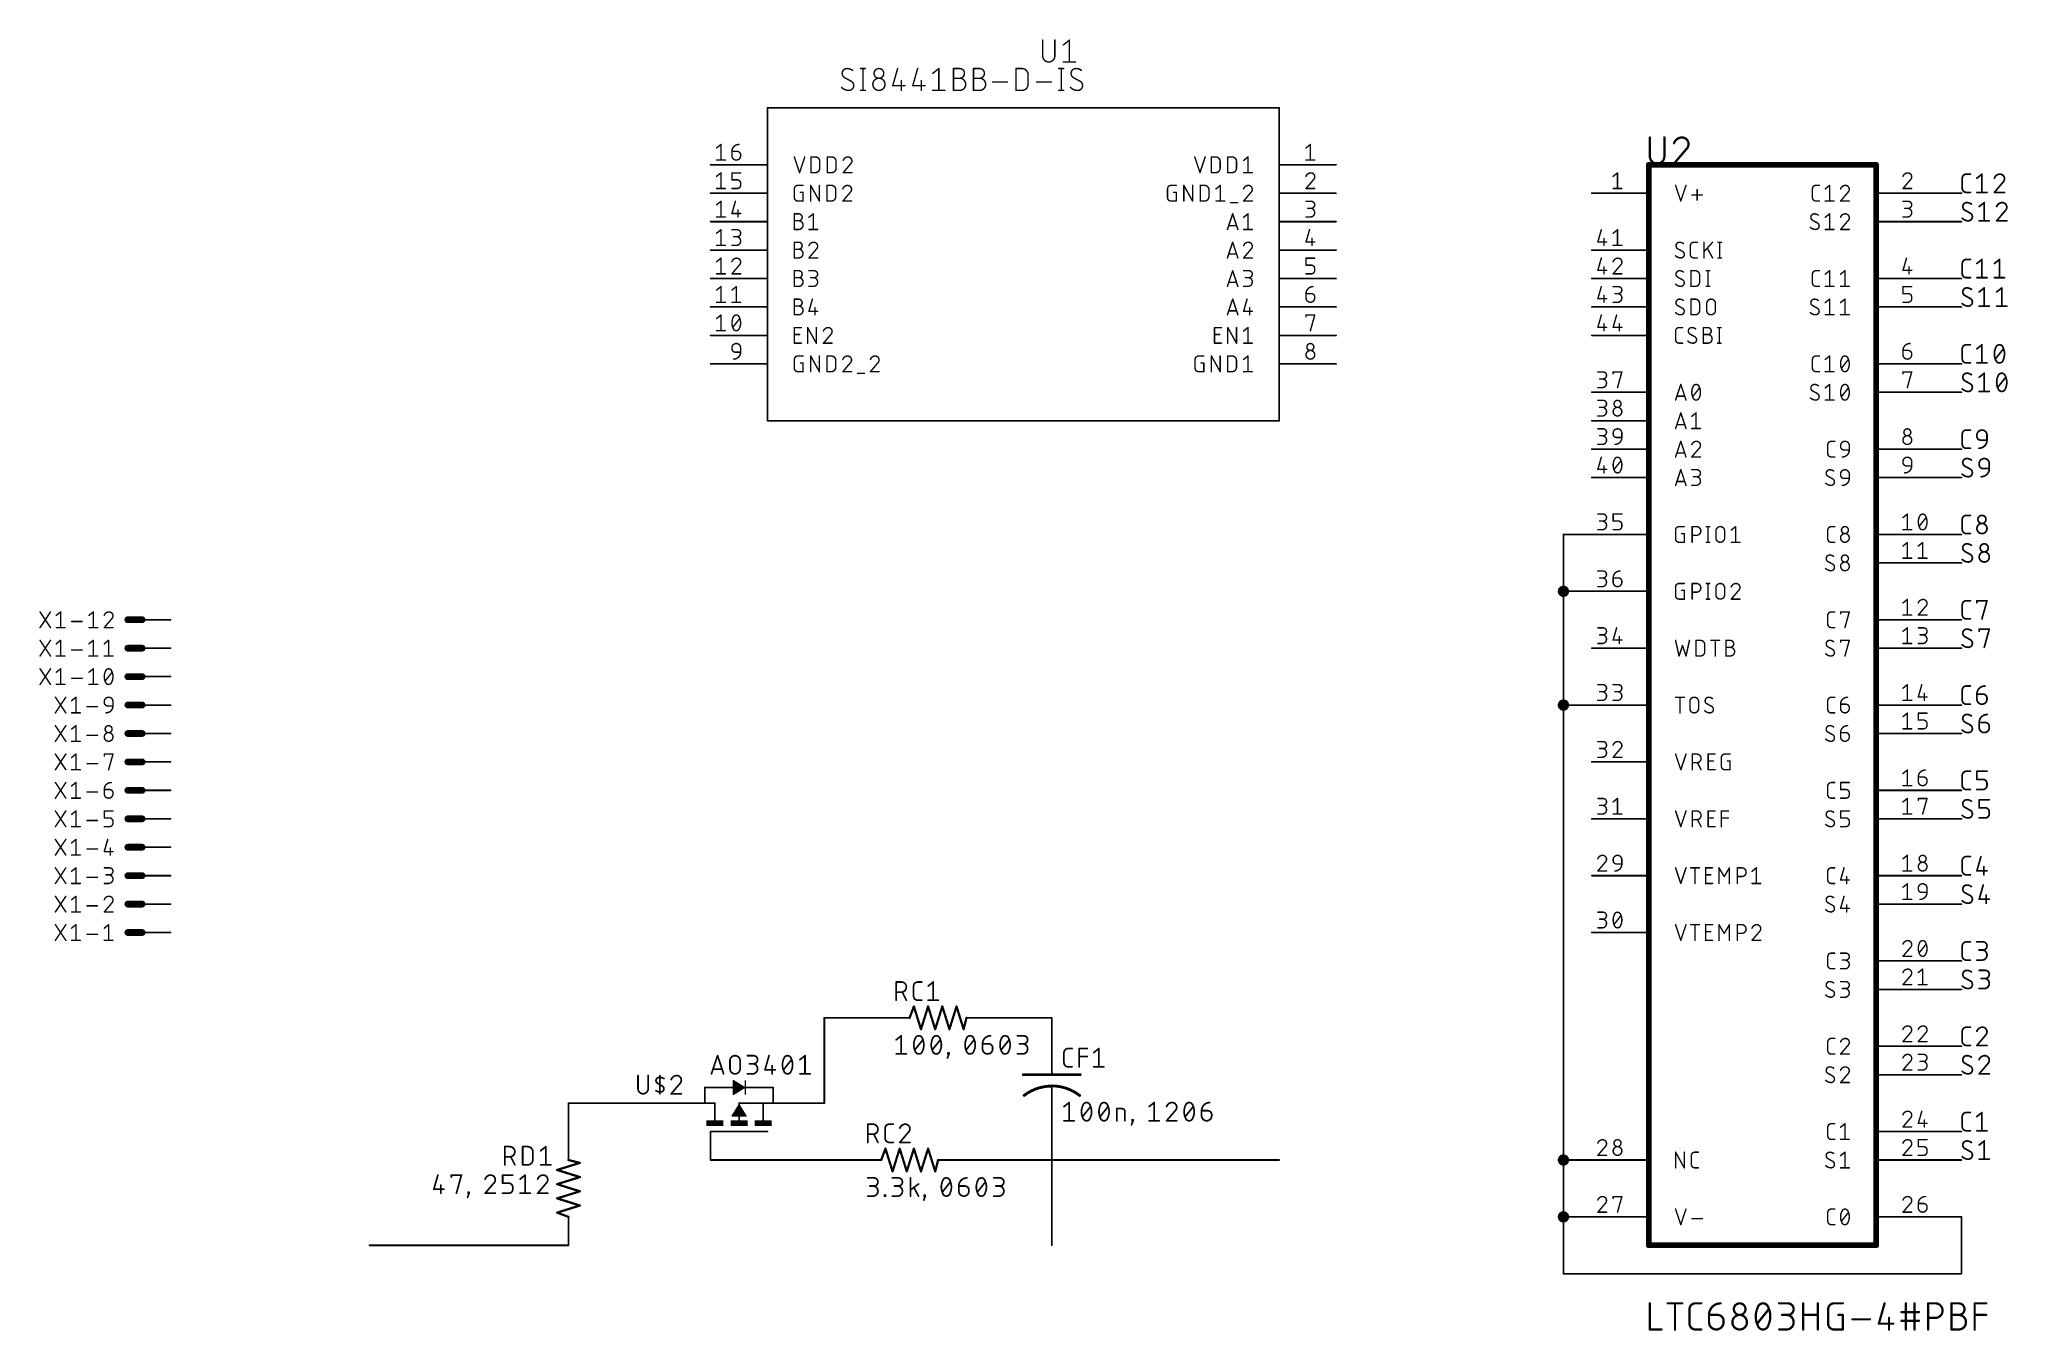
# Model space of a CAD drawing. Extents: x -75 to 101, y 0 to 115.
import ezdxf

# ---------------------------------------------------------------- set-up
doc = ezdxf.new("R2010")
doc.units = 0
for name, color, linetype in [('91', 122, 'CONTINUOUS'), ('94', 12, 'CONTINUOUS'), ('95', 251, 'CONTINUOUS'), ('96', 251, 'CONTINUOUS')]:
    doc.layers.add(name, color=color, linetype=linetype)

# ---------------------------------------------------------------- blocks, each defined once
blk = doc.blocks.new('RECT')
blk.add_solid([(-0.5, -0.5), (0.5, -0.5), (-0.5, 0.5), (0.5, 0.5)])

msp = doc.modelspace()

# ---------------------------------------------------------------- linework, layer by layer
at = {"layer": '91', "const_width": 0.1524}
for points in [[(93.98, 101.6), (96.52, 101.6)], [(93.98, 99.06), (96.52, 99.06)], [(93.98, 93.98), (96.52, 93.98)], [(93.98, 91.44), (96.52, 91.44)], [(93.98, 86.36), (96.52, 86.36)], [(93.98, 83.82), (96.52, 83.82)], [(93.98, 78.74), (96.52, 78.74)], [(93.98, 76.2), (96.52, 76.2)], [(60.96, 66.04), (60.96, 71.12)], [(60.96, 71.12), (63.5, 71.12)], [(93.98, 71.12), (96.52, 71.12)], [(93.98, 68.58), (96.52, 68.58)], [(60.96, 55.88), (60.96, 66.04)], [(63.5, 66.04), (60.96, 66.04)], [(93.98, 63.5), (96.52, 63.5)], [(93.98, 60.96), (96.52, 60.96)], [(63.5, 55.88), (60.96, 55.88)], [(60.96, 55.88), (60.96, 15.24)], [(93.98, 55.88), (96.52, 55.88)], [(93.98, 53.34), (96.52, 53.34)], [(93.98, 48.26), (96.52, 48.26)], [(93.98, 45.72), (96.52, 45.72)], [(93.98, 40.64), (96.52, 40.64)], [(93.98, 38.1), (96.52, 38.1)], [(93.98, 33.02), (96.52, 33.02)], [(93.98, 30.48), (96.52, 30.48)], [(-5.08, 20.32), (-5.08, 27.94)], [(-5.08, 27.94), (0, 27.94)], [(10.16, 27.94), (15.24, 27.94)], [(15.24, 27.94), (15.24, 25.4)], [(93.98, 25.4), (96.52, 25.4)], [(93.98, 22.86), (96.52, 22.86)], [(-27.94, 17.78), (-27.94, 20.32)], [(-27.94, 20.32), (-17.78, 20.32)], [(-7.62, 20.32), (-5.08, 20.32)], [(15.24, 17.78), (15.24, 7.62)], [(93.98, 17.78), (96.52, 17.78)], [(-15.24, 15.24), (-2.54, 15.24)], [(7.62, 15.24), (35.56, 15.24)], [(60.96, 10.16), (60.96, 15.24)], [(60.96, 15.24), (63.5, 15.24)], [(93.98, 15.24), (96.52, 15.24)], [(63.5, 10.16), (60.96, 10.16)], [(60.96, 5.08), (60.96, 10.16)], [(93.98, 10.16), (96.52, 10.16)], [(96.52, 10.16), (96.52, 5.08)], [(-27.94, 7.62), (-45.72, 7.62)], [(96.52, 5.08), (60.96, 5.08)]]:
    msp.add_lwpolyline(points, dxfattribs=at)
at = {"layer": '91'}
for points, const_width in [([(93.98, 101.6381, 1), (93.98, 101.5619)], 0.0762), ([(96.52, 101.5619, 1), (96.52, 101.6381)], 0.0762), ([(93.98, 99.0981, 1), (93.98, 99.0219)], 0.0762), ([(96.52, 99.0219, 1), (96.52, 99.0981)], 0.0762), ([(93.98, 94.0181, 1), (93.98, 93.9419)], 0.0762), ([(96.52, 93.9419, 1), (96.52, 94.0181)], 0.0762), ([(93.98, 91.4781, 1), (93.98, 91.4019)], 0.0762), ([(96.52, 91.4019, 1), (96.52, 91.4781)], 0.0762), ([(93.98, 86.3981, 1), (93.98, 86.3219)], 0.0762), ([(96.52, 86.3219, 1), (96.52, 86.3981)], 0.0762), ([(93.98, 83.8581, 1), (93.98, 83.7819)], 0.0762), ([(96.52, 83.7819, 1), (96.52, 83.8581)], 0.0762), ([(93.98, 78.7781, 1), (93.98, 78.7019)], 0.0762), ([(96.52, 78.7019, 1), (96.52, 78.7781)], 0.0762), ([(93.98, 76.2381, 1), (93.98, 76.1619)], 0.0762), ([(96.52, 76.1619, 1), (96.52, 76.2381)], 0.0762), ([(60.9981, 71.12, 1), (60.9219, 71.12)], 0.0762), ([(60.96, 71.1581, 1), (60.96, 71.0819)], 0.0762), ([(63.5, 71.0819, 1), (63.5, 71.1581)], 0.0762), ([(93.98, 71.1581, 1), (93.98, 71.0819)], 0.0762), ([(96.52, 71.0819, 1), (96.52, 71.1581)], 0.0762), ([(93.98, 68.6181, 1), (93.98, 68.5419)], 0.0762), ([(96.52, 68.5419, 1), (96.52, 68.6181)], 0.0762), ([(60.96, 65.786, 1), (60.96, 66.294, 1), (60.96, 65.786)], 0.508), ([(60.9981, 66.04, 1), (60.9219, 66.04)], 0.0762), ([(60.96, 66.0781, 1), (60.96, 66.0019)], 0.0762), ([(60.9219, 66.04, 1), (60.9981, 66.04)], 0.0762), ([(63.5, 66.0019, 1), (63.5, 66.0781)], 0.0762), ([(93.98, 63.5381, 1), (93.98, 63.4619)], 0.0762), ([(96.52, 63.4619, 1), (96.52, 63.5381)], 0.0762), ([(93.98, 60.9981, 1), (93.98, 60.9219)], 0.0762), ([(96.52, 60.9219, 1), (96.52, 60.9981)], 0.0762), ([(60.96, 55.626, 1), (60.96, 56.134, 1), (60.96, 55.626)], 0.508), ([(60.96, 55.9181, 1), (60.96, 55.8419)], 0.0762), ([(60.9981, 55.88, 1), (60.9219, 55.88)], 0.0762), ([(60.9219, 55.88, 1), (60.9981, 55.88)], 0.0762), ([(63.5, 55.8419, 1), (63.5, 55.9181)], 0.0762), ([(93.98, 55.9181, 1), (93.98, 55.8419)], 0.0762), ([(96.52, 55.8419, 1), (96.52, 55.9181)], 0.0762), ([(93.98, 53.3781, 1), (93.98, 53.3019)], 0.0762), ([(96.52, 53.3019, 1), (96.52, 53.3781)], 0.0762), ([(93.98, 48.2981, 1), (93.98, 48.2219)], 0.0762), ([(96.52, 48.2219, 1), (96.52, 48.2981)], 0.0762), ([(93.98, 45.7581, 1), (93.98, 45.6819)], 0.0762), ([(96.52, 45.6819, 1), (96.52, 45.7581)], 0.0762), ([(93.98, 40.6781, 1), (93.98, 40.6019)], 0.0762), ([(96.52, 40.6019, 1), (96.52, 40.6781)], 0.0762), ([(93.98, 38.1381, 1), (93.98, 38.0619)], 0.0762), ([(96.52, 38.0619, 1), (96.52, 38.1381)], 0.0762), ([(93.98, 33.0581, 1), (93.98, 32.9819)], 0.0762), ([(96.52, 32.9819, 1), (96.52, 33.0581)], 0.0762), ([(93.98, 30.5181, 1), (93.98, 30.4419)], 0.0762), ([(96.52, 30.4419, 1), (96.52, 30.5181)], 0.0762), ([(-5.0419, 27.94, 1), (-5.1181, 27.94)], 0.0762), ([(-5.08, 27.9781, 1), (-5.08, 27.9019)], 0.0762), ([(0, 27.9019, 1), (0, 27.9781)], 0.0762), ([(10.16, 27.9781, 1), (10.16, 27.9019)], 0.0762), ([(15.2781, 27.94, 1), (15.2019, 27.94)], 0.0762), ([(15.24, 27.9019, 1), (15.24, 27.9781)], 0.0762), ([(15.2019, 25.4, 1), (15.2781, 25.4)], 0.0762), ([(93.98, 25.4381, 1), (93.98, 25.3619)], 0.0762), ([(96.52, 25.3619, 1), (96.52, 25.4381)], 0.0762), ([(93.98, 22.8981, 1), (93.98, 22.8219)], 0.0762), ([(96.52, 22.8219, 1), (96.52, 22.8981)], 0.0762), ([(-27.9019, 20.32, 1), (-27.9781, 20.32)], 0.0762), ([(-27.94, 20.3581, 1), (-27.94, 20.2819)], 0.0762), ([(-17.78, 20.2819, 1), (-17.78, 20.3581)], 0.0762), ([(-7.62, 20.3581, 1), (-7.62, 20.2819)], 0.0762), ([(-5.1181, 20.32, 1), (-5.0419, 20.32)], 0.0762), ([(-5.08, 20.2819, 1), (-5.08, 20.3581)], 0.0762), ([(-27.9781, 17.78, 1), (-27.9019, 17.78)], 0.0762), ([(15.2781, 17.78, 1), (15.2019, 17.78)], 0.0762), ([(93.98, 17.8181, 1), (93.98, 17.7419)], 0.0762), ([(96.52, 17.7419, 1), (96.52, 17.8181)], 0.0762), ([(-15.24, 15.2781, 1), (-15.24, 15.2019)], 0.0762), ([(-2.54, 15.2019, 1), (-2.54, 15.2781)], 0.0762), ([(7.62, 15.2781, 1), (7.62, 15.2019)], 0.0762), ([(35.56, 15.2019, 1), (35.56, 15.2781)], 0.0762), ([(60.96, 14.986, 1), (60.96, 15.494, 1), (60.96, 14.986)], 0.508), ([(60.9981, 15.24, 1), (60.9219, 15.24)], 0.0762), ([(60.96, 15.2781, 1), (60.96, 15.2019)], 0.0762), ([(60.9219, 15.24, 1), (60.9981, 15.24)], 0.0762), ([(63.5, 15.2019, 1), (63.5, 15.2781)], 0.0762), ([(93.98, 15.2781, 1), (93.98, 15.2019)], 0.0762), ([(96.52, 15.2019, 1), (96.52, 15.2781)], 0.0762), ([(60.96, 9.906, 1), (60.96, 10.414, 1), (60.96, 9.906)], 0.508), ([(60.96, 10.1981, 1), (60.96, 10.1219)], 0.0762), ([(60.9981, 10.16, 1), (60.9219, 10.16)], 0.0762), ([(60.9219, 10.16, 1), (60.9981, 10.16)], 0.0762), ([(63.5, 10.1219, 1), (63.5, 10.1981)], 0.0762), ([(93.98, 10.1981, 1), (93.98, 10.1219)], 0.0762), ([(96.5581, 10.16, 1), (96.4819, 10.16)], 0.0762), ([(96.52, 10.1219, 1), (96.52, 10.1981)], 0.0762), ([(-45.72, 7.6581, 1), (-45.72, 7.5819)], 0.0762), ([(-27.94, 7.5819, 1), (-27.94, 7.6581)], 0.0762), ([(15.2019, 7.62, 1), (15.2781, 7.62)], 0.0762), ([(60.96, 5.1181, 1), (60.96, 5.0419)], 0.0762), ([(60.9219, 5.08, 1), (60.9981, 5.08)], 0.0762), ([(96.4819, 5.08, 1), (96.5581, 5.08)], 0.0762), ([(96.52, 5.0419, 1), (96.52, 5.1181)], 0.0762)]:
    msp.add_lwpolyline(points, format="xyb", dxfattribs=dict(at, const_width=const_width))
at = {"layer": '94'}
for points, const_width in [([(-10.16, 81.28), (-10.16, 109.22)], 0.1524), ([(-10.16, 109.22), (35.56, 109.22)], 0.1524), ([(35.56, 109.22), (35.56, 81.28)], 0.1524), ([(-15.24, 104.14), (-10.16, 104.14)], 0.1524), ([(40.64, 104.14), (35.56, 104.14)], 0.1524), ([(68.58, 7.62), (68.58, 104.14)], 0.508), ([(68.58, 104.14), (88.9, 104.14)], 0.508), ([(88.9, 104.14), (88.9, 7.62)], 0.508), ([(-15.24, 101.6), (-10.16, 101.6)], 0.1524), ([(40.64, 101.6), (35.56, 101.6)], 0.1524), ([(63.5, 101.6), (68.58, 101.6)], 0.1524), ([(93.98, 101.6), (88.9, 101.6)], 0.1524), ([(-15.24, 99.06), (-10.16, 99.06)], 0.1524), ([(40.64, 99.06), (35.56, 99.06)], 0.1524), ([(93.98, 99.06), (88.9, 99.06)], 0.1524), ([(-15.24, 96.52), (-10.16, 96.52)], 0.1524), ([(40.64, 96.52), (35.56, 96.52)], 0.1524), ([(63.5, 96.52), (68.58, 96.52)], 0.1524), ([(-15.24, 93.98), (-10.16, 93.98)], 0.1524), ([(40.64, 93.98), (35.56, 93.98)], 0.1524), ([(63.5, 93.98), (68.58, 93.98)], 0.1524), ([(93.98, 93.98), (88.9, 93.98)], 0.1524), ([(-15.24, 91.44), (-10.16, 91.44)], 0.1524), ([(40.64, 91.44), (35.56, 91.44)], 0.1524), ([(63.5, 91.44), (68.58, 91.44)], 0.1524), ([(93.98, 91.44), (88.9, 91.44)], 0.1524), ([(-15.24, 88.9), (-10.16, 88.9)], 0.1524), ([(40.64, 88.9), (35.56, 88.9)], 0.1524), ([(63.5, 88.9), (68.58, 88.9)], 0.1524), ([(-15.24, 86.36), (-10.16, 86.36)], 0.1524), ([(40.64, 86.36), (35.56, 86.36)], 0.1524), ([(93.98, 86.36), (88.9, 86.36)], 0.1524), ([(63.5, 83.82), (68.58, 83.82)], 0.1524), ([(93.98, 83.82), (88.9, 83.82)], 0.1524), ([(35.56, 81.28), (-10.16, 81.28)], 0.1524), ([(63.5, 81.28), (68.58, 81.28)], 0.1524), ([(63.5, 78.74), (68.58, 78.74)], 0.1524), ([(93.98, 78.74), (88.9, 78.74)], 0.1524), ([(63.5, 76.2), (68.58, 76.2)], 0.1524), ([(93.98, 76.2), (88.9, 76.2)], 0.1524), ([(63.5, 71.12), (68.58, 71.12)], 0.1524), ([(93.98, 71.12), (88.9, 71.12)], 0.1524), ([(93.98, 68.58), (88.9, 68.58)], 0.1524), ([(63.5, 66.04), (68.58, 66.04)], 0.1524), ([(-67.31, 63.5), (-66.04, 63.5)], 0.6096), ([(-63.5, 63.5), (-66.04, 63.5)], 0.1524), ([(93.98, 63.5), (88.9, 63.5)], 0.1524), ([(-67.31, 60.96), (-66.04, 60.96)], 0.6096), ([(-63.5, 60.96), (-66.04, 60.96)], 0.1524), ([(63.5, 60.96), (68.58, 60.96)], 0.1524), ([(93.98, 60.96), (88.9, 60.96)], 0.1524), ([(-67.31, 58.42), (-66.04, 58.42)], 0.6096), ([(-63.5, 58.42), (-66.04, 58.42)], 0.1524), ([(-67.31, 55.88), (-66.04, 55.88)], 0.6096), ([(-63.5, 55.88), (-66.04, 55.88)], 0.1524), ([(63.5, 55.88), (68.58, 55.88)], 0.1524), ([(93.98, 55.88), (88.9, 55.88)], 0.1524), ([(-67.31, 53.34), (-66.04, 53.34)], 0.6096), ([(-63.5, 53.34), (-66.04, 53.34)], 0.1524), ([(93.98, 53.34), (88.9, 53.34)], 0.1524), ([(-67.31, 50.8), (-66.04, 50.8)], 0.6096), ([(-63.5, 50.8), (-66.04, 50.8)], 0.1524), ([(63.5, 50.8), (68.58, 50.8)], 0.1524), ([(-67.31, 48.26), (-66.04, 48.26)], 0.6096), ([(-63.5, 48.26), (-66.04, 48.26)], 0.1524), ([(93.98, 48.26), (88.9, 48.26)], 0.1524), ([(-67.31, 45.72), (-66.04, 45.72)], 0.6096), ([(-63.5, 45.72), (-66.04, 45.72)], 0.1524), ([(63.5, 45.72), (68.58, 45.72)], 0.1524), ([(93.98, 45.72), (88.9, 45.72)], 0.1524), ([(-67.31, 43.18), (-66.04, 43.18)], 0.6096), ([(-63.5, 43.18), (-66.04, 43.18)], 0.1524), ([(-67.31, 40.64), (-66.04, 40.64)], 0.6096), ([(-63.5, 40.64), (-66.04, 40.64)], 0.1524), ([(63.5, 40.64), (68.58, 40.64)], 0.1524), ([(93.98, 40.64), (88.9, 40.64)], 0.1524), ([(-67.31, 38.1), (-66.04, 38.1)], 0.6096), ([(-63.5, 38.1), (-66.04, 38.1)], 0.1524), ([(93.98, 38.1), (88.9, 38.1)], 0.1524), ([(-67.31, 35.56), (-66.04, 35.56)], 0.6096), ([(-63.5, 35.56), (-66.04, 35.56)], 0.1524), ([(63.5, 35.56), (68.58, 35.56)], 0.1524), ([(93.98, 33.02), (88.9, 33.02)], 0.1524), ([(93.98, 30.48), (88.9, 30.48)], 0.1524), ([(2.54, 27.94), (2.921, 28.956)], 0.2032), ([(2.921, 28.956), (3.556, 26.924)], 0.2032), ([(3.556, 26.924), (4.191, 28.956)], 0.2032), ([(4.191, 28.956), (4.826, 26.924)], 0.2032), ([(4.826, 26.924), (5.461, 28.956)], 0.2032), ([(5.461, 28.956), (6.096, 26.924)], 0.2032), ([(6.096, 26.924), (6.731, 28.956)], 0.2032), ([(6.731, 28.956), (7.366, 26.924)], 0.2032), ([(0, 27.94), (2.54, 27.94)], 0.1524), ([(7.366, 26.924), (7.62, 27.94)], 0.2032), ([(10.16, 27.94), (7.62, 27.94)], 0.1524), ([(15.24, 25.4), (15.24, 22.86)], 0.1524), ([(93.98, 25.4), (88.9, 25.4)], 0.1524), ([(12.7, 22.86), (17.78, 22.86)], 0.254), ([(93.98, 22.86), (88.9, 22.86)], 0.1524), ([(-15.748, 20.32), (-15.748, 21.717)], 0.1524), ([(-15.748, 21.717), (-13.081, 21.717)], 0.1524), ([(-13.208, 21.082), (-13.208, 22.352)], 0.1016), ([(-13.208, 22.352), (-12.192, 21.717)], 0.1016), ([(-13.208, 22.2504), (-13.0454, 22.2504)], 0.1016), ([(-13.208, 22.1488), (-12.8829, 22.1488)], 0.1016), ([(-13.208, 22.0472), (-12.7203, 22.0472)], 0.1016), ([(-13.208, 21.9456), (-12.5578, 21.9456)], 0.1016), ([(-13.208, 21.844), (-12.3952, 21.844)], 0.1016), ([(-13.208, 21.7424), (-12.2326, 21.7424)], 0.1016), ([(-12.192, 21.717), (-13.208, 21.082)], 0.1016), ([(-13.208, 21.6408), (-12.3139, 21.6408)], 0.1016), ([(-13.208, 21.5392), (-12.4765, 21.5392)], 0.1016), ([(-13.208, 21.4376), (-12.639, 21.4376)], 0.1016), ([(-13.208, 21.336), (-12.8016, 21.336)], 0.1016), ([(-13.208, 21.2344), (-12.9642, 21.2344)], 0.1016), ([(-13.208, 21.1328), (-13.1267, 21.1328)], 0.1016), ([(-12.192, 21.717), (-9.652, 21.717)], 0.1524), ([(-9.652, 21.717), (-9.652, 20.32)], 0.1524), ([(15.24, 21.844), (15.24, 20.32)], 0.1524), ([(-17.78, 20.32), (-15.24, 20.32)], 0.1524), ([(-14.859, 20.32), (-15.24, 20.32)], 0.1524), ([(-14.859, 18.796), (-14.859, 20.32)], 0.1524), ([(-13.335, 19.177), (-12.7, 20.193)], 0.1016), ([(-13.2556, 19.304), (-12.1444, 19.304)], 0.1016), ([(-13.1921, 19.4056), (-12.2079, 19.4056)], 0.1016), ([(-13.1286, 19.5072), (-12.2714, 19.5072)], 0.1016), ([(-13.0651, 19.6088), (-12.3349, 19.6088)], 0.1016), ([(-13.0016, 19.7104), (-12.3984, 19.7104)], 0.1016), ([(-12.9381, 19.812), (-12.4619, 19.812)], 0.1016), ([(-12.8746, 19.9136), (-12.5254, 19.9136)], 0.1016), ([(-12.8111, 20.0152), (-12.5889, 20.0152)], 0.1016), ([(-12.7476, 20.1168), (-12.6524, 20.1168)], 0.1016), ([(-12.7, 18.669), (-12.7, 20.32)], 0.1524), ([(-12.7, 20.32), (-10.541, 20.32)], 0.1524), ([(-12.7, 20.193), (-12.065, 19.177)], 0.1016), ([(-10.541, 18.796), (-10.541, 20.32)], 0.1524), ([(-10.541, 20.32), (-10.16, 20.32)], 0.1524), ([(-7.62, 20.32), (-10.16, 20.32)], 0.1524), ([(15.24, 17.78), (15.24, 20.32)], 0.1524), ([(-27.94, 17.78), (-27.94, 15.24)], 0.1524), ([(-15.24, 17.78), (-10.16, 17.78)], 0.1524), ([(-15.24, 15.24), (-15.24, 17.78)], 0.1524), ([(-12.065, 19.177), (-13.335, 19.177)], 0.1016), ([(-13.3191, 19.2024), (-12.0809, 19.2024)], 0.1016), ([(93.98, 17.78), (88.9, 17.78)], 0.1524), ([(0, 15.24), (0.381, 16.256)], 0.2032), ([(0.381, 16.256), (1.016, 14.224)], 0.2032), ([(1.016, 14.224), (1.651, 16.256)], 0.2032), ([(1.651, 16.256), (2.286, 14.224)], 0.2032), ([(2.286, 14.224), (2.921, 16.256)], 0.2032), ([(2.921, 16.256), (3.556, 14.224)], 0.2032), ([(3.556, 14.224), (4.191, 16.256)], 0.2032), ([(4.191, 16.256), (4.826, 14.224)], 0.2032), ([(-28.956, 14.351), (-26.924, 14.986)], 0.2032), ([(-26.924, 13.716), (-28.956, 14.351)], 0.2032), ([(-26.924, 14.986), (-27.94, 15.24)], 0.2032), ([(-2.54, 15.24), (0, 15.24)], 0.1524), ([(4.826, 14.224), (5.08, 15.24)], 0.2032), ([(7.62, 15.24), (5.08, 15.24)], 0.1524), ([(63.5, 15.24), (68.58, 15.24)], 0.1524), ([(93.98, 15.24), (88.9, 15.24)], 0.1524), ([(-28.956, 13.081), (-26.924, 13.716)], 0.2032), ([(-26.924, 12.446), (-28.956, 13.081)], 0.2032), ([(-28.956, 11.811), (-26.924, 12.446)], 0.2032), ([(-26.924, 11.176), (-28.956, 11.811)], 0.2032), ([(-28.956, 10.541), (-26.924, 11.176)], 0.2032), ([(-27.94, 10.16), (-28.956, 10.541)], 0.2032), ([(-27.94, 7.62), (-27.94, 10.16)], 0.1524), ([(63.5, 10.16), (68.58, 10.16)], 0.1524), ([(93.98, 10.16), (88.9, 10.16)], 0.1524), ([(88.9, 7.62), (68.58, 7.62)], 0.508)]:
    msp.add_lwpolyline(points, dxfattribs=dict(at, const_width=const_width))
for points, const_width in [([(-10.1219, 109.22, 1), (-10.1981, 109.22)], 0.0762), ([(-10.16, 109.2581, 1), (-10.16, 109.1819)], 0.0762), ([(35.5981, 109.22, 1), (35.5219, 109.22)], 0.0762), ([(35.56, 109.1819, 1), (35.56, 109.2581)], 0.0762), ([(-15.24, 104.1781, 1), (-15.24, 104.1019)], 0.0762), ([(-10.16, 104.1019, 1), (-10.16, 104.1781)], 0.0762), ([(35.56, 104.1781, 1), (35.56, 104.1019)], 0.0762), ([(40.64, 104.1019, 1), (40.64, 104.1781)], 0.0762), ([(68.707, 104.14, 1), (68.453, 104.14)], 0.254), ([(68.58, 104.267, 1), (68.58, 104.013)], 0.254), ([(89.027, 104.14, 1), (88.773, 104.14)], 0.254), ([(88.9, 104.013, 1), (88.9, 104.267)], 0.254), ([(-15.24, 101.6381, 1), (-15.24, 101.5619)], 0.0762), ([(-10.16, 101.5619, 1), (-10.16, 101.6381)], 0.0762), ([(35.56, 101.6381, 1), (35.56, 101.5619)], 0.0762), ([(40.64, 101.5619, 1), (40.64, 101.6381)], 0.0762), ([(63.5, 101.6381, 1), (63.5, 101.5619)], 0.0762), ([(68.58, 101.5619, 1), (68.58, 101.6381)], 0.0762), ([(88.9, 101.6381, 1), (88.9, 101.5619)], 0.0762), ([(93.98, 101.5619, 1), (93.98, 101.6381)], 0.0762), ([(-15.24, 99.0981, 1), (-15.24, 99.0219)], 0.0762), ([(-10.16, 99.0219, 1), (-10.16, 99.0981)], 0.0762), ([(35.56, 99.0981, 1), (35.56, 99.0219)], 0.0762), ([(40.64, 99.0219, 1), (40.64, 99.0981)], 0.0762), ([(88.9, 99.0981, 1), (88.9, 99.0219)], 0.0762), ([(93.98, 99.0219, 1), (93.98, 99.0981)], 0.0762), ([(-15.24, 96.5581, 1), (-15.24, 96.4819)], 0.0762), ([(-10.16, 96.4819, 1), (-10.16, 96.5581)], 0.0762), ([(35.56, 96.5581, 1), (35.56, 96.4819)], 0.0762), ([(40.64, 96.4819, 1), (40.64, 96.5581)], 0.0762), ([(63.5, 96.5581, 1), (63.5, 96.4819)], 0.0762), ([(68.58, 96.4819, 1), (68.58, 96.5581)], 0.0762), ([(-15.24, 94.0181, 1), (-15.24, 93.9419)], 0.0762), ([(-10.16, 93.9419, 1), (-10.16, 94.0181)], 0.0762), ([(35.56, 94.0181, 1), (35.56, 93.9419)], 0.0762), ([(40.64, 93.9419, 1), (40.64, 94.0181)], 0.0762), ([(63.5, 94.0181, 1), (63.5, 93.9419)], 0.0762), ([(68.58, 93.9419, 1), (68.58, 94.0181)], 0.0762), ([(88.9, 94.0181, 1), (88.9, 93.9419)], 0.0762), ([(93.98, 93.9419, 1), (93.98, 94.0181)], 0.0762), ([(-15.24, 91.4781, 1), (-15.24, 91.4019)], 0.0762), ([(-10.16, 91.4019, 1), (-10.16, 91.4781)], 0.0762), ([(35.56, 91.4781, 1), (35.56, 91.4019)], 0.0762), ([(40.64, 91.4019, 1), (40.64, 91.4781)], 0.0762), ([(63.5, 91.4781, 1), (63.5, 91.4019)], 0.0762), ([(68.58, 91.4019, 1), (68.58, 91.4781)], 0.0762), ([(88.9, 91.4781, 1), (88.9, 91.4019)], 0.0762), ([(93.98, 91.4019, 1), (93.98, 91.4781)], 0.0762), ([(-15.24, 88.9381, 1), (-15.24, 88.8619)], 0.0762), ([(-10.16, 88.8619, 1), (-10.16, 88.9381)], 0.0762), ([(35.56, 88.9381, 1), (35.56, 88.8619)], 0.0762), ([(40.64, 88.8619, 1), (40.64, 88.9381)], 0.0762), ([(63.5, 88.9381, 1), (63.5, 88.8619)], 0.0762), ([(68.58, 88.8619, 1), (68.58, 88.9381)], 0.0762), ([(-15.24, 86.3981, 1), (-15.24, 86.3219)], 0.0762), ([(-10.16, 86.3219, 1), (-10.16, 86.3981)], 0.0762), ([(35.56, 86.3981, 1), (35.56, 86.3219)], 0.0762), ([(40.64, 86.3219, 1), (40.64, 86.3981)], 0.0762), ([(88.9, 86.3981, 1), (88.9, 86.3219)], 0.0762), ([(93.98, 86.3219, 1), (93.98, 86.3981)], 0.0762), ([(63.5, 83.8581, 1), (63.5, 83.7819)], 0.0762), ([(68.58, 83.7819, 1), (68.58, 83.8581)], 0.0762), ([(88.9, 83.8581, 1), (88.9, 83.7819)], 0.0762), ([(93.98, 83.7819, 1), (93.98, 83.8581)], 0.0762), ([(-10.16, 81.3181, 1), (-10.16, 81.2419)], 0.0762), ([(-10.1981, 81.28, 1), (-10.1219, 81.28)], 0.0762), ([(35.5219, 81.28, 1), (35.5981, 81.28)], 0.0762), ([(35.56, 81.2419, 1), (35.56, 81.3181)], 0.0762), ([(63.5, 81.3181, 1), (63.5, 81.2419)], 0.0762), ([(68.58, 81.2419, 1), (68.58, 81.3181)], 0.0762), ([(63.5, 78.7781, 1), (63.5, 78.7019)], 0.0762), ([(68.58, 78.7019, 1), (68.58, 78.7781)], 0.0762), ([(88.9, 78.7781, 1), (88.9, 78.7019)], 0.0762), ([(93.98, 78.7019, 1), (93.98, 78.7781)], 0.0762), ([(63.5, 76.2381, 1), (63.5, 76.1619)], 0.0762), ([(68.58, 76.1619, 1), (68.58, 76.2381)], 0.0762), ([(88.9, 76.2381, 1), (88.9, 76.1619)], 0.0762), ([(93.98, 76.1619, 1), (93.98, 76.2381)], 0.0762), ([(63.5, 71.1581, 1), (63.5, 71.0819)], 0.0762), ([(68.58, 71.0819, 1), (68.58, 71.1581)], 0.0762), ([(88.9, 71.1581, 1), (88.9, 71.0819)], 0.0762), ([(93.98, 71.0819, 1), (93.98, 71.1581)], 0.0762), ([(88.9, 68.6181, 1), (88.9, 68.5419)], 0.0762), ([(93.98, 68.5419, 1), (93.98, 68.6181)], 0.0762), ([(63.5, 66.0781, 1), (63.5, 66.0019)], 0.0762), ([(68.58, 66.0019, 1), (68.58, 66.0781)], 0.0762), ([(-67.31, 63.6524, 1), (-67.31, 63.3476)], 0.3048), ([(-66.04, 63.3476, 1), (-66.04, 63.6524)], 0.3048), ([(-66.04, 63.5381, 1), (-66.04, 63.4619)], 0.0762), ([(-63.5, 63.4619, 1), (-63.5, 63.5381)], 0.0762), ([(88.9, 63.5381, 1), (88.9, 63.4619)], 0.0762), ([(93.98, 63.4619, 1), (93.98, 63.5381)], 0.0762), ([(-67.31, 61.1124, 1), (-67.31, 60.8076)], 0.3048), ([(-66.04, 60.8076, 1), (-66.04, 61.1124)], 0.3048), ([(-66.04, 60.9981, 1), (-66.04, 60.9219)], 0.0762), ([(-63.5, 60.9219, 1), (-63.5, 60.9981)], 0.0762), ([(63.5, 60.9981, 1), (63.5, 60.9219)], 0.0762), ([(68.58, 60.9219, 1), (68.58, 60.9981)], 0.0762), ([(88.9, 60.9981, 1), (88.9, 60.9219)], 0.0762), ([(93.98, 60.9219, 1), (93.98, 60.9981)], 0.0762), ([(-67.31, 58.5724, 1), (-67.31, 58.2676)], 0.3048), ([(-66.04, 58.2676, 1), (-66.04, 58.5724)], 0.3048), ([(-66.04, 58.4581, 1), (-66.04, 58.3819)], 0.0762), ([(-63.5, 58.3819, 1), (-63.5, 58.4581)], 0.0762), ([(-67.31, 56.0324, 1), (-67.31, 55.7276)], 0.3048), ([(-66.04, 55.7276, 1), (-66.04, 56.0324)], 0.3048), ([(-66.04, 55.9181, 1), (-66.04, 55.8419)], 0.0762), ([(-63.5, 55.8419, 1), (-63.5, 55.9181)], 0.0762), ([(63.5, 55.9181, 1), (63.5, 55.8419)], 0.0762), ([(68.58, 55.8419, 1), (68.58, 55.9181)], 0.0762), ([(88.9, 55.9181, 1), (88.9, 55.8419)], 0.0762), ([(93.98, 55.8419, 1), (93.98, 55.9181)], 0.0762), ([(-67.31, 53.4924, 1), (-67.31, 53.1876)], 0.3048), ([(-66.04, 53.1876, 1), (-66.04, 53.4924)], 0.3048), ([(-66.04, 53.3781, 1), (-66.04, 53.3019)], 0.0762), ([(-63.5, 53.3019, 1), (-63.5, 53.3781)], 0.0762), ([(88.9, 53.3781, 1), (88.9, 53.3019)], 0.0762), ([(93.98, 53.3019, 1), (93.98, 53.3781)], 0.0762), ([(-67.31, 50.9524, 1), (-67.31, 50.6476)], 0.3048), ([(-66.04, 50.6476, 1), (-66.04, 50.9524)], 0.3048), ([(-66.04, 50.8381, 1), (-66.04, 50.7619)], 0.0762), ([(-63.5, 50.7619, 1), (-63.5, 50.8381)], 0.0762), ([(63.5, 50.8381, 1), (63.5, 50.7619)], 0.0762), ([(68.58, 50.7619, 1), (68.58, 50.8381)], 0.0762), ([(-67.31, 48.4124, 1), (-67.31, 48.1076)], 0.3048), ([(-66.04, 48.1076, 1), (-66.04, 48.4124)], 0.3048), ([(-66.04, 48.2981, 1), (-66.04, 48.2219)], 0.0762), ([(-63.5, 48.2219, 1), (-63.5, 48.2981)], 0.0762), ([(88.9, 48.2981, 1), (88.9, 48.2219)], 0.0762), ([(93.98, 48.2219, 1), (93.98, 48.2981)], 0.0762), ([(-67.31, 45.8724, 1), (-67.31, 45.5676)], 0.3048), ([(-66.04, 45.5676, 1), (-66.04, 45.8724)], 0.3048), ([(-66.04, 45.7581, 1), (-66.04, 45.6819)], 0.0762), ([(-63.5, 45.6819, 1), (-63.5, 45.7581)], 0.0762), ([(63.5, 45.7581, 1), (63.5, 45.6819)], 0.0762), ([(68.58, 45.6819, 1), (68.58, 45.7581)], 0.0762), ([(88.9, 45.7581, 1), (88.9, 45.6819)], 0.0762), ([(93.98, 45.6819, 1), (93.98, 45.7581)], 0.0762), ([(-67.31, 43.3324, 1), (-67.31, 43.0276)], 0.3048), ([(-66.04, 43.0276, 1), (-66.04, 43.3324)], 0.3048), ([(-66.04, 43.2181, 1), (-66.04, 43.1419)], 0.0762), ([(-63.5, 43.1419, 1), (-63.5, 43.2181)], 0.0762), ([(-67.31, 40.7924, 1), (-67.31, 40.4876)], 0.3048), ([(-66.04, 40.4876, 1), (-66.04, 40.7924)], 0.3048), ([(-66.04, 40.6781, 1), (-66.04, 40.6019)], 0.0762), ([(-63.5, 40.6019, 1), (-63.5, 40.6781)], 0.0762), ([(63.5, 40.6781, 1), (63.5, 40.6019)], 0.0762), ([(68.58, 40.6019, 1), (68.58, 40.6781)], 0.0762), ([(88.9, 40.6781, 1), (88.9, 40.6019)], 0.0762), ([(93.98, 40.6019, 1), (93.98, 40.6781)], 0.0762), ([(-67.31, 38.2524, 1), (-67.31, 37.9476)], 0.3048), ([(-66.04, 37.9476, 1), (-66.04, 38.2524)], 0.3048), ([(-66.04, 38.1381, 1), (-66.04, 38.0619)], 0.0762), ([(-63.5, 38.0619, 1), (-63.5, 38.1381)], 0.0762), ([(88.9, 38.1381, 1), (88.9, 38.0619)], 0.0762), ([(93.98, 38.0619, 1), (93.98, 38.1381)], 0.0762), ([(-67.31, 35.7124, 1), (-67.31, 35.4076)], 0.3048), ([(-66.04, 35.4076, 1), (-66.04, 35.7124)], 0.3048), ([(-66.04, 35.5981, 1), (-66.04, 35.5219)], 0.0762), ([(-63.5, 35.5219, 1), (-63.5, 35.5981)], 0.0762), ([(63.5, 35.5981, 1), (63.5, 35.5219)], 0.0762), ([(68.58, 35.5219, 1), (68.58, 35.5981)], 0.0762), ([(88.9, 33.0581, 1), (88.9, 32.9819)], 0.0762), ([(93.98, 32.9819, 1), (93.98, 33.0581)], 0.0762), ([(88.9, 30.5181, 1), (88.9, 30.4419)], 0.0762), ([(93.98, 30.4419, 1), (93.98, 30.5181)], 0.0762), ([(2.9695, 28.9712, 1), (2.8725, 28.9408)], 0.1016), ([(2.9686, 28.9382, 1), (2.8734, 28.9738)], 0.1016), ([(4.2395, 28.9712, 1), (4.1425, 28.9408)], 0.1016), ([(4.2395, 28.9408, 1), (4.1425, 28.9712)], 0.1016), ([(5.5095, 28.9712, 1), (5.4125, 28.9408)], 0.1016), ([(5.5095, 28.9408, 1), (5.4125, 28.9712)], 0.1016), ([(6.7795, 28.9712, 1), (6.6825, 28.9408)], 0.1016), ([(6.7795, 28.9408, 1), (6.6825, 28.9712)], 0.1016), ([(0, 27.9781, 1), (0, 27.9019)], 0.0762), ([(2.4924, 27.9578, 1), (2.5876, 27.9222)], 0.1016), ([(2.54, 27.9019, 1), (2.54, 27.9781)], 0.0762), ([(3.5075, 26.9392, 1), (3.6045, 26.9088)], 0.1016), ([(3.5075, 26.9088, 1), (3.6045, 26.9392)], 0.1016), ([(4.7775, 26.9392, 1), (4.8745, 26.9088)], 0.1016), ([(4.7775, 26.9088, 1), (4.8745, 26.9392)], 0.1016), ([(6.0475, 26.9392, 1), (6.1445, 26.9088)], 0.1016), ([(6.0475, 26.9088, 1), (6.1445, 26.9392)], 0.1016), ([(7.3167, 26.9363, 1), (7.4153, 26.9117)], 0.1016), ([(7.3175, 26.9088, 1), (7.4145, 26.9392)], 0.1016), ([(7.6693, 27.9277, 1), (7.5707, 27.9523)], 0.1016), ([(7.62, 27.9781, 1), (7.62, 27.9019)], 0.0762), ([(10.16, 27.9019, 1), (10.16, 27.9781)], 0.0762), ([(15.2781, 25.4, 1), (15.2019, 25.4)], 0.0762), ([(88.9, 25.4381, 1), (88.9, 25.3619)], 0.0762), ([(93.98, 25.3619, 1), (93.98, 25.4381)], 0.0762), ([(12.7, 22.9235, 1), (12.7, 22.7965)], 0.127), ([(15.2019, 22.86, 1), (15.2781, 22.86)], 0.0762), ([(17.78, 22.7965, 1), (17.78, 22.9235)], 0.127), ([(88.9, 22.8981, 1), (88.9, 22.8219)], 0.0762), ([(93.98, 22.8219, 1), (93.98, 22.8981)], 0.0762), ([(-15.7099, 21.717, 1), (-15.7861, 21.717)], 0.0762), ([(-15.748, 21.7551, 1), (-15.748, 21.6789)], 0.0762), ([(-13.1826, 22.352, 1), (-13.2334, 22.352)], 0.0508), ([(-13.1945, 22.3735, 1), (-13.2215, 22.3305)], 0.0508), ([(-13.208, 22.2758, 1), (-13.208, 22.225)], 0.0508), ([(-13.208, 22.1742, 1), (-13.208, 22.1234)], 0.0508), ([(-13.208, 22.0726, 1), (-13.208, 22.0218)], 0.0508), ([(-13.208, 21.971, 1), (-13.208, 21.9202)], 0.0508), ([(-13.208, 21.8694, 1), (-13.208, 21.8186)], 0.0508), ([(-13.208, 21.7678, 1), (-13.208, 21.717)], 0.0508), ([(-13.208, 21.6662, 1), (-13.208, 21.6154)], 0.0508), ([(-13.208, 21.5646, 1), (-13.208, 21.5138)], 0.0508), ([(-13.208, 21.463, 1), (-13.208, 21.4122)], 0.0508), ([(-13.208, 21.3614, 1), (-13.208, 21.3106)], 0.0508), ([(-13.208, 21.2598, 1), (-13.208, 21.209)], 0.0508), ([(-13.208, 21.1582, 1), (-13.208, 21.1074)], 0.0508), ([(-13.2215, 21.1035, 1), (-13.1945, 21.0605)], 0.0508), ([(-13.2334, 21.082, 1), (-13.1826, 21.082)], 0.0508), ([(-13.1267, 21.1074, 1), (-13.1267, 21.1582)], 0.0508), ([(-13.081, 21.6789, 1), (-13.081, 21.7551)], 0.0762), ([(-13.0454, 22.225, 1), (-13.0454, 22.2758)], 0.0508), ([(-12.9642, 21.209, 1), (-12.9642, 21.2598)], 0.0508), ([(-12.8829, 22.1234, 1), (-12.8829, 22.1742)], 0.0508), ([(-12.8016, 21.3106, 1), (-12.8016, 21.3614)], 0.0508), ([(-12.7203, 22.0218, 1), (-12.7203, 22.0726)], 0.0508), ([(-12.639, 21.4122, 1), (-12.639, 21.463)], 0.0508), ([(-12.5578, 21.9202, 1), (-12.5578, 21.971)], 0.0508), ([(-12.4765, 21.5138, 1), (-12.4765, 21.5646)], 0.0508), ([(-12.3952, 21.8186, 1), (-12.3952, 21.8694)], 0.0508), ([(-12.3139, 21.6154, 1), (-12.3139, 21.6662)], 0.0508), ([(-12.192, 21.7551, 1), (-12.192, 21.6789)], 0.0762), ([(-12.2326, 21.717, 1), (-12.2326, 21.7678)], 0.0508), ([(-12.1785, 21.6955, 1), (-12.2055, 21.7385)], 0.0508), ([(-12.2055, 21.6955, 1), (-12.1785, 21.7385)], 0.0508), ([(-9.6139, 21.717, 1), (-9.6901, 21.717)], 0.0762), ([(-9.652, 21.6789, 1), (-9.652, 21.7551)], 0.0762), ([(15.24, 21.8439, 0.1645), (12.7732, 21.0096)], 0.254), ([(12.7347, 21.0601, 1), (12.8117, 20.9591)], 0.127), ([(17.7292, 21.0058, 0.1668), (15.24, 21.86)], 0.254), ([(15.24, 21.9235, 1), (15.24, 21.7965)], 0.127), ([(15.2781, 21.844, 1), (15.2019, 21.844)], 0.0762), ([(15.24, 21.7804, 1), (15.24, 21.9074)], 0.127), ([(17.6902, 20.9557, 1), (17.7682, 21.0559)], 0.127), ([(-17.78, 20.3581, 1), (-17.78, 20.2819)], 0.0762), ([(-15.7861, 20.32, 1), (-15.7099, 20.32)], 0.0762), ([(-15.24, 20.3581, 1), (-15.24, 20.2819)], 0.0762), ([(-15.24, 20.2819, 1), (-15.24, 20.3581)], 0.0762), ([(-14.8209, 20.32, 1), (-14.8971, 20.32)], 0.0762), ([(-14.859, 20.2819, 1), (-14.859, 20.3581)], 0.0762), ([(-13.2556, 19.3294, 1), (-13.2556, 19.2786)], 0.0508), ([(-13.1921, 19.431, 1), (-13.1921, 19.3802)], 0.0508), ([(-13.1286, 19.5326, 1), (-13.1286, 19.4818)], 0.0508), ([(-13.0651, 19.6342, 1), (-13.0651, 19.5834)], 0.0508), ([(-13.0016, 19.7358, 1), (-13.0016, 19.685)], 0.0508), ([(-12.9381, 19.8374, 1), (-12.9381, 19.7866)], 0.0508), ([(-12.8746, 19.939, 1), (-12.8746, 19.8882)], 0.0508), ([(-12.8111, 20.0406, 1), (-12.8111, 19.9898)], 0.0508), ([(-12.7476, 20.1422, 1), (-12.7476, 20.0914)], 0.0508), ([(-12.6619, 20.32, 1), (-12.7381, 20.32)], 0.0762), ([(-12.7, 20.3581, 1), (-12.7, 20.2819)], 0.0762), ([(-12.6785, 20.2065, 1), (-12.7215, 20.1795)], 0.0508), ([(-12.6785, 20.1795, 1), (-12.7215, 20.2065)], 0.0508), ([(-12.6524, 20.0914, 1), (-12.6524, 20.1422)], 0.0508), ([(-12.5889, 19.9898, 1), (-12.5889, 20.0406)], 0.0508), ([(-12.5254, 19.8882, 1), (-12.5254, 19.939)], 0.0508), ([(-12.4619, 19.7866, 1), (-12.4619, 19.8374)], 0.0508), ([(-12.3984, 19.685, 1), (-12.3984, 19.7358)], 0.0508), ([(-12.3349, 19.5834, 1), (-12.3349, 19.6342)], 0.0508), ([(-12.2714, 19.4818, 1), (-12.2714, 19.5326)], 0.0508), ([(-12.2079, 19.3802, 1), (-12.2079, 19.431)], 0.0508), ([(-12.1444, 19.2786, 1), (-12.1444, 19.3294)], 0.0508), ([(-10.5029, 20.32, 1), (-10.5791, 20.32)], 0.0762), ([(-10.541, 20.3581, 1), (-10.541, 20.2819)], 0.0762), ([(-10.541, 20.2819, 1), (-10.541, 20.3581)], 0.0762), ([(-10.16, 20.3581, 1), (-10.16, 20.2819)], 0.0762), ([(-10.16, 20.2819, 1), (-10.16, 20.3581)], 0.0762), ([(-9.6901, 20.32, 1), (-9.6139, 20.32)], 0.0762), ([(-7.62, 20.2819, 1), (-7.62, 20.3581)], 0.0762), ([(15.2781, 20.32, 1), (15.2019, 20.32)], 0.0762), ([(15.2019, 20.32, 1), (15.2781, 20.32)], 0.0762), ([(-27.9019, 17.78, 1), (-27.9781, 17.78)], 0.0762), ([(-15.24, 17.8181, 1), (-15.24, 17.7419)], 0.0762), ([(-15.2019, 17.78, 1), (-15.2781, 17.78)], 0.0762), ([(-14.8971, 18.796, 1), (-14.8209, 18.796)], 0.0762), ([(-13.335, 19.2024, 1), (-13.335, 19.1516)], 0.0508), ([(-13.3565, 19.1905, 1), (-13.3135, 19.1635)], 0.0508), ([(-13.3191, 19.2278, 1), (-13.3191, 19.177)], 0.0508), ([(-12.7381, 18.669, 1), (-12.6619, 18.669)], 0.0762), ([(-12.0865, 19.1635, 1), (-12.0435, 19.1905)], 0.0508), ([(-12.0809, 19.177, 1), (-12.0809, 19.2278)], 0.0508), ([(-12.065, 19.1516, 1), (-12.065, 19.2024)], 0.0508), ([(-10.5791, 18.796, 1), (-10.5029, 18.796)], 0.0762), ([(-10.16, 17.7419, 1), (-10.16, 17.8181)], 0.0762), ([(15.2019, 17.78, 1), (15.2781, 17.78)], 0.0762), ([(88.9, 17.8181, 1), (88.9, 17.7419)], 0.0762), ([(93.98, 17.7419, 1), (93.98, 17.8181)], 0.0762), ([(0.4295, 16.2712, 1), (0.3325, 16.2408)], 0.1016), ([(0.4286, 16.2382, 1), (0.3334, 16.2738)], 0.1016), ([(1.6995, 16.2712, 1), (1.6025, 16.2408)], 0.1016), ([(1.6995, 16.2408, 1), (1.6025, 16.2712)], 0.1016), ([(2.9695, 16.2712, 1), (2.8725, 16.2408)], 0.1016), ([(2.9695, 16.2408, 1), (2.8725, 16.2712)], 0.1016), ([(4.2395, 16.2712, 1), (4.1425, 16.2408)], 0.1016), ([(4.2395, 16.2408, 1), (4.1425, 16.2712)], 0.1016), ([(-28.9408, 14.3995, 1), (-28.9712, 14.3025)], 0.1016), ([(-28.9712, 14.3995, 1), (-28.9408, 14.3025)], 0.1016), ([(-27.9277, 15.2893, 1), (-27.9523, 15.1907)], 0.1016), ([(-27.9781, 15.24, 1), (-27.9019, 15.24)], 0.0762), ([(-26.9088, 14.9375, 1), (-26.9392, 15.0345)], 0.1016), ([(-26.9363, 14.9367, 1), (-26.9117, 15.0353)], 0.1016), ([(-15.2781, 15.24, 1), (-15.2019, 15.24)], 0.0762), ([(-2.54, 15.2781, 1), (-2.54, 15.2019)], 0.0762), ([(-0.0476, 15.2578, 1), (0.0476, 15.2222)], 0.1016), ([(0, 15.2019, 1), (0, 15.2781)], 0.0762), ([(0.9675, 14.2392, 1), (1.0645, 14.2088)], 0.1016), ([(0.9675, 14.2088, 1), (1.0645, 14.2392)], 0.1016), ([(2.2375, 14.2392, 1), (2.3345, 14.2088)], 0.1016), ([(2.2375, 14.2088, 1), (2.3345, 14.2392)], 0.1016), ([(3.5075, 14.2392, 1), (3.6045, 14.2088)], 0.1016), ([(3.5075, 14.2088, 1), (3.6045, 14.2392)], 0.1016), ([(4.7767, 14.2363, 1), (4.8753, 14.2117)], 0.1016), ([(4.7775, 14.2088, 1), (4.8745, 14.2392)], 0.1016), ([(5.1293, 15.2277, 1), (5.0307, 15.2523)], 0.1016), ([(5.08, 15.2781, 1), (5.08, 15.2019)], 0.0762), ([(7.62, 15.2019, 1), (7.62, 15.2781)], 0.0762), ([(63.5, 15.2781, 1), (63.5, 15.2019)], 0.0762), ([(68.58, 15.2019, 1), (68.58, 15.2781)], 0.0762), ([(88.9, 15.2781, 1), (88.9, 15.2019)], 0.0762), ([(93.98, 15.2019, 1), (93.98, 15.2781)], 0.0762), ([(-28.9408, 13.1295, 1), (-28.9712, 13.0325)], 0.1016), ([(-28.9712, 13.1295, 1), (-28.9408, 13.0325)], 0.1016), ([(-26.9088, 13.6675, 1), (-26.9392, 13.7645)], 0.1016), ([(-26.9392, 13.6675, 1), (-26.9088, 13.7645)], 0.1016), ([(-26.9088, 12.3975, 1), (-26.9392, 12.4945)], 0.1016), ([(-26.9392, 12.3975, 1), (-26.9088, 12.4945)], 0.1016), ([(-28.9408, 11.8595, 1), (-28.9712, 11.7625)], 0.1016), ([(-28.9712, 11.8595, 1), (-28.9408, 11.7625)], 0.1016), ([(-28.9382, 10.5886, 1), (-28.9738, 10.4934)], 0.1016), ([(-28.9712, 10.5895, 1), (-28.9408, 10.4925)], 0.1016), ([(-26.9088, 11.1275, 1), (-26.9392, 11.2245)], 0.1016), ([(-26.9392, 11.1275, 1), (-26.9088, 11.2245)], 0.1016), ([(-27.9019, 10.16, 1), (-27.9781, 10.16)], 0.0762), ([(-27.9578, 10.1124, 1), (-27.9222, 10.2076)], 0.1016), ([(63.5, 10.1981, 1), (63.5, 10.1219)], 0.0762), ([(68.58, 10.1219, 1), (68.58, 10.1981)], 0.0762), ([(88.9, 10.1981, 1), (88.9, 10.1219)], 0.0762), ([(93.98, 10.1219, 1), (93.98, 10.1981)], 0.0762), ([(-27.9781, 7.62, 1), (-27.9019, 7.62)], 0.0762), ([(68.58, 7.747, 1), (68.58, 7.493)], 0.254), ([(68.453, 7.62, 1), (68.707, 7.62)], 0.254), ([(88.773, 7.62, 1), (89.027, 7.62)], 0.254), ([(88.9, 7.493, 1), (88.9, 7.747)], 0.254)]:
    msp.add_lwpolyline(points, format="xyb", dxfattribs=dict(at, const_width=const_width))
at = {"layer": '95'}
for points, const_width in [([(14.4314, 115.2779), (14.4314, 113.8654)], 0.127), ([(15.518, 113.8654), (15.518, 115.2779)], 0.127), ([(16.2743, 114.8433), (16.8176, 115.2779)], 0.127), ([(16.8176, 115.2779), (16.8176, 113.3221)], 0.127), ([(16.2743, 113.3221), (17.3609, 113.3221)], 0.127), ([(-14.7053, 105.6457), (-14.3172, 105.9561)], 0.127), ([(-14.3172, 105.9561), (-14.3172, 104.5591)], 0.127), ([(37.9603, 105.6457), (38.3484, 105.9561)], 0.127), ([(38.3484, 105.9561), (38.3484, 104.5591)], 0.127), ([(68.6816, 106.5784), (68.6816, 104.8907)], 0.2032), ([(69.9798, 104.8907), (69.9798, 106.5784)], 0.2032), ([(71.9426, 105.5398), (70.8391, 104.2416)], 0.2032), ([(-14.7053, 104.5591), (-13.9292, 104.5591)], 0.127), ([(-13.3364, 105.3352), (-12.8707, 105.3352)], 0.127), ([(-13.3364, 104.9472), (-13.3364, 105.3352)], 0.127), ([(-12.5603, 105.0248), (-12.5603, 104.9472)], 0.127), ([(-7.7597, 104.8385), (-7.294, 103.4415)], 0.127), ([(-7.294, 103.4415), (-6.8284, 104.8385)], 0.127), ([(-6.2676, 103.4415), (-6.2676, 104.8385)], 0.127), ([(-6.2676, 104.8385), (-5.8796, 104.8385)], 0.127), ([(-5.4915, 104.4504), (-5.4915, 103.8296)], 0.127), ([(-4.8075, 103.4415), (-4.8075, 104.8385)], 0.127), ([(-4.8075, 104.8385), (-4.4194, 104.8385)], 0.127), ([(-4.0314, 104.4504), (-4.0314, 103.8296)], 0.127), ([(-2.7333, 104.2176), (-3.393, 103.4415)], 0.127), ([(28.0169, 104.8385), (28.4826, 103.4415)], 0.127), ([(28.4826, 103.4415), (28.9482, 104.8385)], 0.127), ([(29.509, 103.4415), (29.509, 104.8385)], 0.127), ([(29.509, 104.8385), (29.8971, 104.8385)], 0.127), ([(30.2851, 104.4504), (30.2851, 103.8296)], 0.127), ([(30.9691, 103.4415), (30.9691, 104.8385)], 0.127), ([(30.9691, 104.8385), (31.3572, 104.8385)], 0.127), ([(31.7452, 104.4504), (31.7452, 103.8296)], 0.127), ([(32.3836, 104.5281), (32.7716, 104.8385)], 0.127), ([(32.7716, 104.8385), (32.7716, 103.4415)], 0.127), ([(37.9603, 104.5591), (38.7364, 104.5591)], 0.127), ([(70.8391, 104.2416), (72.1373, 104.2416)], 0.2032), ([(-14.7053, 103.1057), (-14.3172, 103.4161)], 0.127), ([(-14.7053, 102.0191), (-13.9292, 102.0191)], 0.127), ([(-14.3172, 103.4161), (-14.3172, 102.0191)], 0.127), ([(-13.3364, 102.7952), (-13.3364, 103.4161)], 0.127), ([(-13.3364, 103.4161), (-12.5603, 103.4161)], 0.127), ([(-12.8707, 102.7952), (-13.3364, 102.7952)], 0.127), ([(-13.3364, 102.0191), (-12.8707, 102.0191)], 0.127), ([(-12.5603, 102.3295), (-12.5603, 102.4848)], 0.127), ([(-7.7597, 101.2119), (-7.7597, 101.9881)], 0.127), ([(-7.4493, 102.2985), (-6.9836, 102.2985)], 0.127), ([(-6.2996, 100.9015), (-6.2996, 102.2985)], 0.127), ([(-6.2996, 102.2985), (-5.5235, 100.9015)], 0.127), ([(-5.8796, 103.4415), (-6.2676, 103.4415)], 0.127), ([(-5.5235, 100.9015), (-5.5235, 102.2985)], 0.127), ([(-4.8395, 100.9015), (-4.8395, 102.2985)], 0.127), ([(-4.8395, 102.2985), (-4.4514, 102.2985)], 0.127), ([(-4.4194, 103.4415), (-4.8075, 103.4415)], 0.127), ([(-3.393, 103.4415), (-2.6169, 103.4415)], 0.127), ([(25.585, 101.2119), (25.585, 101.9881)], 0.127), ([(25.8954, 102.2985), (26.3611, 102.2985)], 0.127), ([(27.0451, 100.9015), (27.0451, 102.2985)], 0.127), ([(27.0451, 102.2985), (27.8212, 100.9015)], 0.127), ([(27.8212, 100.9015), (27.8212, 102.2985)], 0.127), ([(28.5052, 100.9015), (28.5052, 102.2985)], 0.127), ([(28.5052, 102.2985), (28.8932, 102.2985)], 0.127), ([(29.8971, 103.4415), (29.509, 103.4415)], 0.127), ([(29.9197, 101.9881), (30.3077, 102.2985)], 0.127), ([(30.3077, 102.2985), (30.3077, 100.9015)], 0.127), ([(31.3572, 103.4415), (30.9691, 103.4415)], 0.127), ([(32.3836, 103.4415), (33.1597, 103.4415)], 0.127), ([(38.62, 102.7952), (37.9603, 102.0191)], 0.127), ([(37.9603, 102.0191), (38.7364, 102.0191)], 0.127), ([(65.4036, 103.1057), (65.7916, 103.4161)], 0.127), ([(65.4036, 102.0191), (66.1797, 102.0191)], 0.127), ([(65.7916, 103.4161), (65.7916, 102.0191)], 0.127), ([(70.9803, 102.2985), (71.446, 100.9015)], 0.127), ([(71.446, 100.9015), (71.9116, 102.2985)], 0.127), ([(83.21, 101.2119), (83.21, 101.9881)], 0.127), ([(83.5205, 102.2985), (83.8309, 102.2985)], 0.127), ([(84.3547, 101.9881), (84.7428, 102.2985)], 0.127), ([(84.7428, 102.2985), (84.7428, 100.9015)], 0.127), ([(91.96, 102.7952), (91.3003, 102.0191)], 0.127), ([(91.3003, 102.0191), (92.0764, 102.0191)], 0.127), ([(96.5962, 102.0374), (96.5962, 102.9406)], 0.1524), ([(96.9574, 103.3018), (97.3187, 103.3018)], 0.1524), ([(97.9028, 102.9406), (98.3543, 103.3018)], 0.1524), ([(98.3543, 103.3018), (98.3543, 101.6762)], 0.1524), ([(100.2335, 102.5793), (99.4659, 101.6762)], 0.1524), ([(-14.7053, 100.5657), (-14.3172, 100.8761)], 0.127), ([(-14.3172, 100.8761), (-14.3172, 99.4791)], 0.127), ([(-13.026, 100.8761), (-13.3364, 99.7895)], 0.127), ([(-6.9836, 100.9015), (-7.4493, 100.9015)], 0.127), ([(-7.2164, 101.6776), (-6.9836, 101.6776)], 0.127), ([(-6.9836, 101.6776), (-6.9836, 100.9015)], 0.127), ([(-4.4514, 100.9015), (-4.8395, 100.9015)], 0.127), ([(-4.0634, 101.9104), (-4.0634, 101.2896)], 0.127), ([(-2.7653, 101.6776), (-3.425, 100.9015)], 0.127), ([(-3.425, 100.9015), (-2.6489, 100.9015)], 0.127), ([(26.3611, 100.9015), (25.8954, 100.9015)], 0.127), ([(26.1282, 101.6776), (26.3611, 101.6776)], 0.127), ([(26.3611, 101.6776), (26.3611, 100.9015)], 0.127), ([(28.8932, 100.9015), (28.5052, 100.9015)], 0.127), ([(29.2813, 101.9104), (29.2813, 101.2896)], 0.127), ([(29.9197, 100.9015), (30.6958, 100.9015)], 0.127), ([(31.2292, 100.7463), (31.8501, 100.7463)], 0.127), ([(33.0433, 101.6776), (32.3836, 100.9015)], 0.127), ([(32.3836, 100.9015), (33.1597, 100.9015)], 0.127), ([(37.9603, 100.8761), (38.426, 100.8761)], 0.127), ([(38.426, 100.2552), (38.1155, 100.2552)], 0.127), ([(72.4404, 101.4448), (73.3717, 101.4448)], 0.127), ([(72.9061, 100.9791), (72.9061, 101.9104)], 0.127), ([(83.8309, 100.9015), (83.5205, 100.9015)], 0.127), ([(84.3547, 100.9015), (85.1308, 100.9015)], 0.127), ([(86.3833, 101.6776), (85.7236, 100.9015)], 0.127), ([(85.7236, 100.9015), (86.4997, 100.9015)], 0.127), ([(91.3003, 100.8761), (91.766, 100.8761)], 0.127), ([(91.766, 100.2552), (91.4555, 100.2552)], 0.127), ([(97.3187, 101.6762), (96.9574, 101.6762)], 0.1524), ([(97.9028, 101.6762), (98.8059, 101.6762)], 0.1524), ([(98.1072, 100.4006), (98.5588, 100.7618)], 0.1524), ([(98.5588, 100.7618), (98.5588, 99.1362)], 0.1524), ([(99.4659, 101.6762), (100.369, 101.6762)], 0.1524), ([(-14.7053, 99.4791), (-13.9292, 99.4791)], 0.127), ([(-13.3364, 99.7895), (-12.5603, 99.7895)], 0.127), ([(-12.7931, 100.1), (-12.7931, 99.4791)], 0.127), ([(-7.7597, 98.3615), (-7.7597, 99.7585)], 0.127), ([(-7.7597, 99.7585), (-7.3716, 99.7585)], 0.127), ([(-7.7597, 99.1376), (-7.3716, 99.1376)], 0.127), ([(-6.457, 99.4481), (-6.0689, 99.7585)], 0.127), ([(-6.0689, 99.7585), (-6.0689, 98.3615)], 0.127), ([(30.9371, 98.3615), (31.4028, 99.7585)], 0.127), ([(31.752, 98.7108), (31.0535, 98.7108)], 0.127), ([(31.4028, 99.7585), (31.8685, 98.3615)], 0.127), ([(32.3836, 99.4481), (32.7716, 99.7585)], 0.127), ([(32.7716, 99.7585), (32.7716, 98.3615)], 0.127), ([(37.9603, 99.4791), (38.3484, 99.4791)], 0.127), ([(83.6524, 98.9436), (83.2255, 99.1764)], 0.127), ([(84.3547, 99.4481), (84.7428, 99.7585)], 0.127), ([(84.7428, 99.7585), (84.7428, 98.3615)], 0.127), ([(86.3833, 99.1376), (85.7236, 98.3615)], 0.127), ([(91.3003, 99.4791), (91.6884, 99.4791)], 0.127), ([(97.3187, 99.8135), (96.822, 100.0845)], 0.1524), ([(98.1072, 99.1362), (99.0103, 99.1362)], 0.1524), ([(100.438, 100.0393), (99.6703, 99.1362)], 0.1524), ([(99.6703, 99.1362), (100.5735, 99.1362)], 0.1524), ([(-14.7053, 98.0257), (-14.3172, 98.3361)], 0.127), ([(-14.7053, 96.9391), (-13.9292, 96.9391)], 0.127), ([(-14.3172, 98.3361), (-14.3172, 96.9391)], 0.127), ([(-13.3364, 98.3361), (-12.8707, 98.3361)], 0.127), ([(-13.3364, 96.9391), (-12.9484, 96.9391)], 0.127), ([(-12.8707, 97.7152), (-13.1812, 97.7152)], 0.127), ([(-7.3716, 98.3615), (-7.7597, 98.3615)], 0.127), ([(-7.7597, 95.8215), (-7.7597, 97.2185)], 0.127), ([(-7.7597, 97.2185), (-7.3716, 97.2185)], 0.127), ([(-6.457, 98.3615), (-5.6809, 98.3615)], 0.127), ([(30.9371, 95.8215), (31.4028, 97.2185)], 0.127), ([(31.4028, 97.2185), (31.8685, 95.8215)], 0.127), ([(32.3836, 98.3615), (33.1597, 98.3615)], 0.127), ([(38.2707, 98.3361), (37.9603, 97.2495)], 0.127), ([(37.9603, 97.2495), (38.7364, 97.2495)], 0.127), ([(38.5036, 97.56), (38.5036, 96.9391)], 0.127), ([(64.3452, 98.3361), (64.0347, 97.2495)], 0.127), ([(64.0347, 97.2495), (64.8108, 97.2495)], 0.127), ([(64.578, 97.56), (64.578, 96.9391)], 0.127), ([(65.4036, 98.0257), (65.7916, 98.3361)], 0.127), ([(65.4036, 96.9391), (66.1797, 96.9391)], 0.127), ([(65.7916, 98.3361), (65.7916, 96.9391)], 0.127), ([(72.2995, 96.1319), (72.2995, 96.9081)], 0.127), ([(72.61, 97.2185), (72.9204, 97.2185)], 0.127), ([(73.5104, 95.8215), (73.5104, 97.2185)], 0.127), ([(74.2865, 97.2185), (73.5104, 96.3648)], 0.127), ([(74.2865, 95.8215), (73.8208, 96.6752)], 0.127), ([(74.7721, 97.2185), (75.0826, 97.2185)], 0.127), ([(74.9274, 97.2185), (74.9274, 95.8215)], 0.127), ([(84.3547, 98.3615), (85.1308, 98.3615)], 0.127), ([(85.7236, 98.3615), (86.4997, 98.3615)], 0.127), ([(-14.7053, 95.4857), (-14.3172, 95.7961)], 0.127), ([(-14.3172, 95.7961), (-14.3172, 94.3991)], 0.127), ([(-12.6767, 95.1752), (-13.3364, 94.3991)], 0.127), ([(-7.7597, 96.5976), (-7.3716, 96.5976)], 0.127), ([(-7.3716, 95.8215), (-7.7597, 95.8215)], 0.127), ([(-5.7973, 96.5976), (-6.457, 95.8215)], 0.127), ([(-6.457, 95.8215), (-5.6809, 95.8215)], 0.127), ([(31.752, 96.1707), (31.0535, 96.1707)], 0.127), ([(33.0433, 96.5976), (32.3836, 95.8215)], 0.127), ([(32.3836, 95.8215), (33.1597, 95.8215)], 0.127), ([(37.9603, 95.1752), (37.9603, 95.7961)], 0.127), ([(37.9603, 95.7961), (38.7364, 95.7961)], 0.127), ([(38.426, 95.1752), (37.9603, 95.1752)], 0.127), ([(64.3452, 95.7961), (64.0347, 94.7095)], 0.127), ([(64.578, 95.02), (64.578, 94.3991)], 0.127), ([(66.0633, 95.1752), (65.4036, 94.3991)], 0.127), ([(71.6012, 96.4036), (71.1743, 96.6364)], 0.127), ([(72.9204, 95.8215), (72.61, 95.8215)], 0.127), ([(74.7721, 95.8215), (75.0826, 95.8215)], 0.127), ([(91.6107, 95.7961), (91.3003, 94.7095)], 0.127), ([(91.8436, 95.02), (91.8436, 94.3991)], 0.127), ([(96.5962, 94.4174), (96.5962, 95.3206)], 0.1524), ([(96.9574, 95.6818), (97.3187, 95.6818)], 0.1524), ([(97.9028, 95.3206), (98.3543, 95.6818)], 0.1524), ([(98.3543, 95.6818), (98.3543, 94.0562)], 0.1524), ([(99.4659, 95.3206), (99.9174, 95.6818)], 0.1524), ([(99.9174, 95.6818), (99.9174, 94.0562)], 0.1524), ([(-14.7053, 94.3991), (-13.9292, 94.3991)], 0.127), ([(-14.7053, 92.9457), (-14.3172, 93.2561)], 0.127), ([(-14.3172, 93.2561), (-14.3172, 91.8591)], 0.127), ([(-13.3364, 94.3991), (-12.5603, 94.3991)], 0.127), ([(-13.3364, 92.9457), (-12.9484, 93.2561)], 0.127), ([(-12.9484, 93.2561), (-12.9484, 91.8591)], 0.127), ([(-7.7597, 93.2815), (-7.7597, 94.6785)], 0.127), ([(-7.7597, 94.6785), (-7.3716, 94.6785)], 0.127), ([(-7.7597, 94.0576), (-7.3716, 94.0576)], 0.127), ([(-7.3716, 93.2815), (-7.7597, 93.2815)], 0.127), ([(-6.457, 94.6785), (-5.9913, 94.6785)], 0.127), ([(-6.457, 93.2815), (-6.0689, 93.2815)], 0.127), ([(-5.9913, 94.0576), (-6.3017, 94.0576)], 0.127), ([(30.9371, 93.2815), (31.4028, 94.6785)], 0.127), ([(31.752, 93.6308), (31.0535, 93.6308)], 0.127), ([(31.4028, 94.6785), (31.8685, 93.2815)], 0.127), ([(32.3836, 94.6785), (32.8493, 94.6785)], 0.127), ([(32.3836, 93.2815), (32.7716, 93.2815)], 0.127), ([(32.8493, 94.0576), (32.5388, 94.0576)], 0.127), ([(37.9603, 94.3991), (38.426, 94.3991)], 0.127), ([(38.7364, 94.7095), (38.7364, 94.8648)], 0.127), ([(64.0347, 94.7095), (64.8108, 94.7095)], 0.127), ([(64.3452, 93.2561), (64.0347, 92.1695)], 0.127), ([(65.4036, 94.3991), (66.1797, 94.3991)], 0.127), ([(65.4036, 93.2561), (65.8693, 93.2561)], 0.127), ([(71.6012, 93.8636), (71.1743, 94.0964)], 0.127), ([(72.3492, 93.2815), (72.3492, 94.6785)], 0.127), ([(72.3492, 94.6785), (72.7372, 94.6785)], 0.127), ([(72.7372, 93.2815), (72.3492, 93.2815)], 0.127), ([(73.1253, 94.2904), (73.1253, 93.6696)], 0.127), ([(73.7227, 94.6785), (74.0331, 94.6785)], 0.127), ([(73.7227, 93.2815), (74.0331, 93.2815)], 0.127), ([(73.8779, 94.6785), (73.8779, 93.2815)], 0.127), ([(83.21, 93.5919), (83.21, 94.3681)], 0.127), ([(83.5205, 94.6785), (83.8309, 94.6785)], 0.127), ([(83.8309, 93.2815), (83.5205, 93.2815)], 0.127), ([(84.3547, 94.3681), (84.7428, 94.6785)], 0.127), ([(84.3547, 93.2815), (85.1308, 93.2815)], 0.127), ([(84.7428, 94.6785), (84.7428, 93.2815)], 0.127), ([(85.7236, 94.3681), (86.1116, 94.6785)], 0.127), ([(85.7236, 93.2815), (86.4997, 93.2815)], 0.127), ([(86.1116, 94.6785), (86.1116, 93.2815)], 0.127), ([(91.3003, 94.7095), (92.0764, 94.7095)], 0.127), ([(91.3003, 92.6352), (91.3003, 93.2561)], 0.127), ([(91.3003, 93.2561), (92.0764, 93.2561)], 0.127), ([(97.3187, 94.0562), (96.9574, 94.0562)], 0.1524), ([(97.9028, 94.0562), (98.8059, 94.0562)], 0.1524), ([(98.1072, 92.7806), (98.5588, 93.1418)], 0.1524), ([(98.5588, 93.1418), (98.5588, 91.5162)], 0.1524), ([(99.4659, 94.0562), (100.369, 94.0562)], 0.1524), ([(99.6703, 92.7806), (100.1219, 93.1418)], 0.1524), ([(100.1219, 93.1418), (100.1219, 91.5162)], 0.1524), ([(-14.7053, 91.8591), (-13.9292, 91.8591)], 0.127), ([(-13.3364, 91.8591), (-12.5603, 91.8591)], 0.127), ([(-7.7597, 90.7415), (-7.7597, 92.1385)], 0.127), ([(-7.7597, 92.1385), (-7.3716, 92.1385)], 0.127), ([(-7.7597, 91.5176), (-7.3716, 91.5176)], 0.127), ([(-6.1465, 92.1385), (-6.457, 91.0519)], 0.127), ([(30.9371, 90.7415), (31.4028, 92.1385)], 0.127), ([(31.4028, 92.1385), (31.8685, 90.7415)], 0.127), ([(32.694, 92.1385), (32.3836, 91.0519)], 0.127), ([(37.9603, 92.6352), (38.426, 92.6352)], 0.127), ([(37.9603, 92.2472), (37.9603, 92.6352)], 0.127), ([(38.7364, 92.3248), (38.7364, 92.2472)], 0.127), ([(64.0347, 92.1695), (64.8108, 92.1695)], 0.127), ([(64.578, 92.48), (64.578, 91.8591)], 0.127), ([(65.4036, 91.8591), (65.7916, 91.8591)], 0.127), ([(65.8693, 92.6352), (65.5588, 92.6352)], 0.127), ([(71.6012, 91.3236), (71.1743, 91.5564)], 0.127), ([(72.3492, 90.7415), (72.3492, 92.1385)], 0.127), ([(72.3492, 92.1385), (72.7372, 92.1385)], 0.127), ([(73.1253, 91.7504), (73.1253, 91.1296)], 0.127), ([(73.7636, 91.1296), (73.7636, 91.7504)], 0.127), ([(74.5397, 91.7504), (74.5397, 91.1296)], 0.127), ([(83.6524, 91.3236), (83.2255, 91.5564)], 0.127), ([(84.3547, 91.8281), (84.7428, 92.1385)], 0.127), ([(84.7428, 92.1385), (84.7428, 90.7415)], 0.127), ([(85.7236, 91.8281), (86.1116, 92.1385)], 0.127), ([(86.1116, 92.1385), (86.1116, 90.7415)], 0.127), ([(91.766, 92.6352), (91.3003, 92.6352)], 0.127), ([(91.3003, 91.8591), (91.766, 91.8591)], 0.127), ([(92.0764, 92.1695), (92.0764, 92.3248)], 0.127), ([(97.3187, 92.1935), (96.822, 92.4645)], 0.1524), ([(98.1072, 91.5162), (99.0103, 91.5162)], 0.1524), ([(99.6703, 91.5162), (100.5735, 91.5162)], 0.1524), ([(-14.7053, 90.4057), (-14.3172, 90.7161)], 0.127), ([(-14.3172, 90.7161), (-14.3172, 89.3191)], 0.127), ([(-13.2588, 89.6295), (-12.6379, 90.4057)], 0.127), ([(-7.3716, 90.7415), (-7.7597, 90.7415)], 0.127), ([(-6.457, 91.0519), (-5.6809, 91.0519)], 0.127), ([(-5.9137, 91.3624), (-5.9137, 90.7415)], 0.127), ([(31.752, 91.0907), (31.0535, 91.0907)], 0.127), ([(32.3836, 91.0519), (33.1597, 91.0519)], 0.127), ([(32.9269, 91.3624), (32.9269, 90.7415)], 0.127), ([(37.9603, 90.5609), (37.9603, 90.7161)], 0.127), ([(37.9603, 90.7161), (38.7364, 90.7161)], 0.127), ([(38.7364, 90.7161), (38.3484, 89.3191)], 0.127), ([(64.3452, 90.7161), (64.0347, 89.6295)], 0.127), ([(64.0347, 89.6295), (64.8108, 89.6295)], 0.127), ([(64.578, 89.94), (64.578, 89.3191)], 0.127), ([(65.714, 90.7161), (65.4036, 89.6295)], 0.127), ([(65.4036, 89.6295), (66.1797, 89.6295)], 0.127), ([(65.9469, 89.94), (65.9469, 89.3191)], 0.127), ([(72.7372, 90.7415), (72.3492, 90.7415)], 0.127), ([(84.3547, 90.7415), (85.1308, 90.7415)], 0.127), ([(85.7236, 90.7415), (86.4997, 90.7415)], 0.127), ([(-14.7053, 89.3191), (-13.9292, 89.3191)], 0.127), ([(-7.7597, 88.2015), (-7.7597, 89.5985)], 0.127), ([(-7.7597, 89.5985), (-7.1388, 89.5985)], 0.127), ([(-7.7597, 88.9776), (-7.294, 88.9776)], 0.127), ([(-7.1388, 88.2015), (-7.7597, 88.2015)], 0.127), ([(-6.5761, 88.2015), (-6.5761, 89.5985)], 0.127), ([(-6.5761, 89.5985), (-5.8, 88.2015)], 0.127), ([(-5.8, 88.2015), (-5.8, 89.5985)], 0.127), ([(-4.5019, 88.9776), (-5.1616, 88.2015)], 0.127), ([(-5.1616, 88.2015), (-4.3855, 88.2015)], 0.127), ([(29.7855, 88.2015), (29.7855, 89.5985)], 0.127), ([(29.7855, 89.5985), (30.4064, 89.5985)], 0.127), ([(29.7855, 88.9776), (30.2512, 88.9776)], 0.127), ([(30.4064, 88.2015), (29.7855, 88.2015)], 0.127), ([(30.9691, 88.2015), (30.9691, 89.5985)], 0.127), ([(30.9691, 89.5985), (31.7452, 88.2015)], 0.127), ([(31.7452, 88.2015), (31.7452, 89.5985)], 0.127), ([(32.3836, 89.2881), (32.7716, 89.5985)], 0.127), ([(32.3836, 88.2015), (33.1597, 88.2015)], 0.127), ([(32.7716, 89.5985), (32.7716, 88.2015)], 0.127), ([(70.9803, 88.5119), (70.9803, 89.2881)], 0.127), ([(71.2907, 89.5985), (71.6012, 89.5985)], 0.127), ([(71.6012, 88.2015), (71.2907, 88.2015)], 0.127), ([(72.7003, 88.7836), (72.2734, 89.0164)], 0.127), ([(73.4687, 88.2015), (73.4687, 89.5985)], 0.127), ([(73.4687, 89.5985), (73.8568, 89.5985)], 0.127), ([(73.4687, 88.9776), (73.8568, 88.9776)], 0.127), ([(73.8568, 88.2015), (73.4687, 88.2015)], 0.127), ([(74.7305, 89.5985), (75.041, 89.5985)], 0.127), ([(74.7305, 88.2015), (75.041, 88.2015)], 0.127), ([(74.8857, 89.5985), (74.8857, 88.2015)], 0.127), ([(96.9574, 88.0618), (97.3187, 88.0618)], 0.1524), ([(97.9028, 87.7006), (98.3543, 88.0618)], 0.1524), ([(98.3543, 88.0618), (98.3543, 86.4362)], 0.1524), ([(-13.3364, 87.7104), (-13.3364, 87.788)], 0.127), ([(-12.5603, 87.4), (-13.026, 87.4)], 0.127), ([(-12.5603, 87.788), (-12.5603, 87.4)], 0.127), ([(-7.7597, 85.9719), (-7.7597, 86.7481)], 0.127), ([(-7.4493, 87.0585), (-6.9836, 87.0585)], 0.127), ([(-7.2164, 86.4376), (-6.9836, 86.4376)], 0.127), ([(-6.9836, 86.4376), (-6.9836, 85.6615)], 0.127), ([(-6.2996, 85.6615), (-6.2996, 87.0585)], 0.127), ([(-6.2996, 87.0585), (-5.5235, 85.6615)], 0.127), ([(-5.5235, 85.6615), (-5.5235, 87.0585)], 0.127), ([(-4.8395, 85.6615), (-4.8395, 87.0585)], 0.127), ([(-4.8395, 87.0585), (-4.4514, 87.0585)], 0.127), ([(-4.0634, 86.6704), (-4.0634, 86.0496)], 0.127), ([(-2.7653, 86.4376), (-3.425, 85.6615)], 0.127), ([(-0.3014, 86.4376), (-0.9611, 85.6615)], 0.127), ([(28.0489, 85.9719), (28.0489, 86.7481)], 0.127), ([(28.3593, 87.0585), (28.825, 87.0585)], 0.127), ([(28.5922, 86.4376), (28.825, 86.4376)], 0.127), ([(28.825, 86.4376), (28.825, 85.6615)], 0.127), ([(29.509, 85.6615), (29.509, 87.0585)], 0.127), ([(29.509, 87.0585), (30.2851, 85.6615)], 0.127), ([(30.2851, 85.6615), (30.2851, 87.0585)], 0.127), ([(30.9691, 85.6615), (30.9691, 87.0585)], 0.127), ([(30.9691, 87.0585), (31.3572, 87.0585)], 0.127), ([(31.7452, 86.6704), (31.7452, 86.0496)], 0.127), ([(32.3836, 86.7481), (32.7716, 87.0585)], 0.127), ([(32.7716, 87.0585), (32.7716, 85.6615)], 0.127), ([(83.21, 85.9719), (83.21, 86.7481)], 0.127), ([(83.5205, 87.0585), (83.8309, 87.0585)], 0.127), ([(84.3547, 86.7481), (84.7428, 87.0585)], 0.127), ([(84.7428, 87.0585), (84.7428, 85.6615)], 0.127), ([(85.8012, 85.9719), (86.4221, 86.7481)], 0.127), ([(91.3003, 87.5552), (91.766, 87.5552)], 0.127), ([(91.3003, 87.1672), (91.3003, 87.5552)], 0.127), ([(92.0764, 87.2448), (92.0764, 87.1672)], 0.127), ([(96.5962, 86.7974), (96.5962, 87.7006)], 0.1524), ([(97.3187, 86.4362), (96.9574, 86.4362)], 0.1524), ([(97.9028, 86.4362), (98.8059, 86.4362)], 0.1524), ([(99.5562, 86.7974), (100.2787, 87.7006)], 0.1524), ([(-6.9836, 85.6615), (-7.4493, 85.6615)], 0.127), ([(-4.4514, 85.6615), (-4.8395, 85.6615)], 0.127), ([(-3.425, 85.6615), (-2.6489, 85.6615)], 0.127), ([(-2.1154, 85.5063), (-1.4945, 85.5063)], 0.127), ([(-0.9611, 85.6615), (-0.185, 85.6615)], 0.127), ([(28.825, 85.6615), (28.3593, 85.6615)], 0.127), ([(31.3572, 85.6615), (30.9691, 85.6615)], 0.127), ([(32.3836, 85.6615), (33.1597, 85.6615)], 0.127), ([(64.0347, 85.6361), (64.5004, 85.6361)], 0.127), ([(64.5004, 85.0152), (64.19, 85.0152)], 0.127), ([(65.4036, 85.4809), (65.4036, 85.6361)], 0.127), ([(65.4036, 85.6361), (66.1797, 85.6361)], 0.127), ([(66.1797, 85.6361), (65.7916, 84.2391)], 0.127), ([(70.9803, 83.1215), (71.446, 84.5185)], 0.127), ([(71.446, 84.5185), (71.9116, 83.1215)], 0.127), ([(83.8309, 85.6615), (83.5205, 85.6615)], 0.127), ([(84.3547, 85.6615), (85.1308, 85.6615)], 0.127), ([(84.3547, 84.2081), (84.7428, 84.5185)], 0.127), ([(84.7428, 84.5185), (84.7428, 83.1215)], 0.127), ([(91.3003, 85.4809), (91.3003, 85.6361)], 0.127), ([(91.3003, 85.6361), (92.0764, 85.6361)], 0.127), ([(92.0764, 85.6361), (91.6884, 84.2391)], 0.127), ([(97.3187, 84.5735), (96.822, 84.8445)], 0.1524), ([(98.1072, 85.1606), (98.5588, 85.5218)], 0.1524), ([(98.5588, 85.5218), (98.5588, 83.8962)], 0.1524), ([(99.7606, 84.2574), (100.4831, 85.1606)], 0.1524), ([(64.0347, 84.2391), (64.4228, 84.2391)], 0.127), ([(64.0347, 83.0961), (64.5004, 83.0961)], 0.127), ([(71.7952, 83.4708), (71.0967, 83.4708)], 0.127), ([(72.5044, 83.4319), (73.1253, 84.2081)], 0.127), ([(83.6524, 83.7036), (83.2255, 83.9364)], 0.127), ([(84.3547, 83.1215), (85.1308, 83.1215)], 0.127), ([(85.8012, 83.4319), (86.4221, 84.2081)], 0.127), ([(98.1072, 83.8962), (99.0103, 83.8962)], 0.1524), ([(64.0347, 81.6991), (64.4228, 81.6991)], 0.127), ([(64.5004, 82.4752), (64.19, 82.4752)], 0.127), ([(70.9803, 80.5815), (71.446, 81.9785)], 0.127), ([(71.7952, 80.9308), (71.0967, 80.9308)], 0.127), ([(71.446, 81.9785), (71.9116, 80.5815)], 0.127), ([(72.4268, 81.6681), (72.8148, 81.9785)], 0.127), ([(72.8148, 81.9785), (72.8148, 80.5815)], 0.127), ([(64.0347, 80.5561), (64.5004, 80.5561)], 0.127), ([(64.0347, 79.1591), (64.4228, 79.1591)], 0.127), ([(64.5004, 79.9352), (64.19, 79.9352)], 0.127), ([(65.4036, 80.0904), (65.4036, 80.168)], 0.127), ([(66.1797, 79.78), (65.714, 79.78)], 0.127), ([(66.1797, 80.168), (66.1797, 79.78)], 0.127), ([(70.9803, 78.0415), (71.446, 79.4385)], 0.127), ([(71.446, 79.4385), (71.9116, 78.0415)], 0.127), ([(72.4268, 80.5815), (73.2029, 80.5815)], 0.127), ([(84.5789, 78.3519), (84.5789, 79.1281)], 0.127), ([(84.8893, 79.4385), (85.1998, 79.4385)], 0.127), ([(96.5962, 79.1774), (96.5962, 80.0806)], 0.1524), ([(96.9574, 80.4418), (97.3187, 80.4418)], 0.1524), ([(97.9028, 79.8999), (97.9028, 79.9902)], 0.1524), ([(98.8059, 79.5387), (98.264, 79.5387)], 0.1524), ([(98.8059, 79.9902), (98.8059, 79.5387)], 0.1524), ([(64.3452, 78.0161), (64.0347, 76.9295)], 0.127), ([(65.4812, 76.9295), (66.1021, 77.7057)], 0.127), ([(71.7952, 78.3907), (71.0967, 78.3907)], 0.127), ([(73.0865, 78.8176), (72.4268, 78.0415)], 0.127), ([(72.4268, 78.0415), (73.2029, 78.0415)], 0.127), ([(85.1998, 78.0415), (84.8893, 78.0415)], 0.127), ([(85.7236, 78.9728), (85.7236, 79.0504)], 0.127), ([(86.4997, 78.6624), (86.034, 78.6624)], 0.127), ([(86.4997, 79.0504), (86.4997, 78.6624)], 0.127), ([(91.3003, 77.5504), (91.3003, 77.628)], 0.127), ([(92.0764, 77.628), (92.0764, 77.24)], 0.127), ([(97.3187, 78.8162), (96.9574, 78.8162)], 0.1524), ([(98.1072, 77.3599), (98.1072, 77.4502)], 0.1524), ([(99.0103, 77.4502), (99.0103, 76.9987)], 0.1524), ([(64.0347, 76.9295), (64.8108, 76.9295)], 0.127), ([(64.578, 77.24), (64.578, 76.6191)], 0.127), ([(70.9803, 75.5015), (71.446, 76.8985)], 0.127), ([(71.7952, 75.8508), (71.0967, 75.8508)], 0.127), ([(71.446, 76.8985), (71.9116, 75.5015)], 0.127), ([(72.4268, 76.8985), (72.8924, 76.8985)], 0.127), ([(72.8924, 76.2776), (72.582, 76.2776)], 0.127), ([(85.0213, 76.0836), (84.5944, 76.3164)], 0.127), ([(85.7236, 76.4328), (85.7236, 76.5104)], 0.127), ([(86.4997, 76.1224), (86.034, 76.1224)], 0.127), ([(86.4997, 76.5104), (86.4997, 76.1224)], 0.127), ([(92.0764, 77.24), (91.6107, 77.24)], 0.127), ([(97.3187, 76.9535), (96.822, 77.2245)], 0.1524), ([(99.0103, 76.9987), (98.4685, 76.9987)], 0.1524), ([(72.4268, 75.5015), (72.8148, 75.5015)], 0.127), ([(64.0347, 72.9361), (64.5004, 72.9361)], 0.127), ([(64.5004, 72.3152), (64.19, 72.3152)], 0.127), ([(65.4036, 72.3152), (65.4036, 72.9361)], 0.127), ([(65.4036, 72.9361), (66.1797, 72.9361)], 0.127), ([(65.8693, 72.3152), (65.4036, 72.3152)], 0.127), ([(91.3003, 72.6257), (91.6884, 72.9361)], 0.127), ([(91.6884, 72.9361), (91.6884, 71.5391)], 0.127), ([(92.7468, 71.8495), (93.3677, 72.6257)], 0.127), ([(96.5962, 71.5574), (96.5962, 72.4606)], 0.1524), ([(96.9574, 72.8218), (97.3187, 72.8218)], 0.1524), ([(64.0347, 71.5391), (64.4228, 71.5391)], 0.127), ([(65.4036, 71.5391), (65.8693, 71.5391)], 0.127), ([(66.1797, 71.8495), (66.1797, 72.0048)], 0.127), ([(70.9803, 70.7319), (70.9803, 71.5081)], 0.127), ([(71.2907, 71.8185), (71.7564, 71.8185)], 0.127), ([(71.7564, 70.4215), (71.2907, 70.4215)], 0.127), ([(71.5236, 71.1976), (71.7564, 71.1976)], 0.127), ([(71.7564, 71.1976), (71.7564, 70.4215)], 0.127), ([(72.4609, 70.4215), (72.4609, 71.8185)], 0.127), ([(72.4609, 71.8185), (72.849, 71.8185)], 0.127), ([(72.849, 71.0424), (72.4609, 71.0424)], 0.127), ([(73.7227, 71.8185), (74.0331, 71.8185)], 0.127), ([(73.7227, 70.4215), (74.0331, 70.4215)], 0.127), ([(73.8779, 71.8185), (73.8779, 70.4215)], 0.127), ([(74.5849, 70.8096), (74.5849, 71.4304)], 0.127), ([(75.3611, 71.4304), (75.3611, 70.8096)], 0.127), ([(75.9538, 71.5081), (76.3419, 71.8185)], 0.127), ([(75.9538, 70.4215), (76.7299, 70.4215)], 0.127), ([(76.3419, 71.8185), (76.3419, 70.4215)], 0.127), ([(84.5789, 70.7319), (84.5789, 71.5081)], 0.127), ([(84.8893, 71.8185), (85.1998, 71.8185)], 0.127), ([(85.1998, 70.4215), (84.8893, 70.4215)], 0.127), ([(91.3003, 71.5391), (92.0764, 71.5391)], 0.127), ([(91.3003, 70.0857), (91.6884, 70.3961)], 0.127), ([(91.6884, 70.3961), (91.6884, 68.9991)], 0.127), ([(92.6692, 70.0857), (93.0572, 70.3961)], 0.127), ([(93.0572, 70.3961), (93.0572, 68.9991)], 0.127), ([(97.3187, 71.1962), (96.9574, 71.1962)], 0.1524), ([(85.0213, 68.4636), (84.5944, 68.6964)], 0.127), ([(91.3003, 68.9991), (92.0764, 68.9991)], 0.127), ([(92.6692, 68.9991), (93.4453, 68.9991)], 0.127), ([(97.3187, 69.3335), (96.822, 69.6045)], 0.1524), ([(64.0347, 67.8561), (64.5004, 67.8561)], 0.127), ([(64.5004, 67.2352), (64.19, 67.2352)], 0.127), ([(65.4036, 67.2352), (65.8693, 67.2352)], 0.127), ([(65.4036, 66.8472), (65.4036, 67.2352)], 0.127), ([(66.1797, 66.9248), (66.1797, 66.8472)], 0.127), ([(64.0347, 66.4591), (64.4228, 66.4591)], 0.127), ([(70.9803, 65.6519), (70.9803, 66.4281)], 0.127), ([(71.2907, 66.7385), (71.7564, 66.7385)], 0.127), ([(71.7564, 65.3415), (71.2907, 65.3415)], 0.127), ([(71.5236, 66.1176), (71.7564, 66.1176)], 0.127), ([(71.7564, 66.1176), (71.7564, 65.3415)], 0.127), ([(72.4609, 65.3415), (72.4609, 66.7385)], 0.127), ([(72.4609, 66.7385), (72.849, 66.7385)], 0.127), ([(72.849, 65.9624), (72.4609, 65.9624)], 0.127), ([(73.7227, 66.7385), (74.0331, 66.7385)], 0.127), ([(73.7227, 65.3415), (74.0331, 65.3415)], 0.127), ([(73.8779, 66.7385), (73.8779, 65.3415)], 0.127), ([(74.5849, 65.7296), (74.5849, 66.3504)], 0.127), ([(75.3611, 66.3504), (75.3611, 65.7296)], 0.127), ([(76.6135, 66.1176), (75.9538, 65.3415)], 0.127), ([(75.9538, 65.3415), (76.7299, 65.3415)], 0.127), ([(91.3003, 65.0057), (91.6884, 65.3161)], 0.127), ([(91.6884, 65.3161), (91.6884, 63.9191)], 0.127), ([(96.9574, 65.2018), (97.3187, 65.2018)], 0.1524), ([(97.9028, 65.0212), (97.9028, 65.2018)], 0.1524), ([(97.9028, 65.2018), (98.8059, 65.2018)], 0.1524), ([(98.8059, 65.2018), (98.3543, 63.5762)], 0.1524), ([(-75.1551, 62.8015), (-74.2238, 64.1985)], 0.127), ([(-75.1551, 64.1985), (-74.2238, 62.8015)], 0.127), ([(-73.7087, 63.8881), (-73.3206, 64.1985)], 0.127), ([(-73.3206, 64.1985), (-73.3206, 62.8015)], 0.127), ([(-72.3262, 63.3448), (-71.3949, 63.3448)], 0.127), ([(-70.7885, 63.8881), (-70.4004, 64.1985)], 0.127), ([(-70.4004, 64.1985), (-70.4004, 62.8015)], 0.127), ([(-68.7599, 63.5776), (-69.4196, 62.8015)], 0.127), ([(84.5789, 63.1119), (84.5789, 63.8881)], 0.127), ([(84.8893, 64.1985), (85.1998, 64.1985)], 0.127), ([(85.7236, 64.0433), (85.7236, 64.1985)], 0.127), ([(85.7236, 64.1985), (86.4997, 64.1985)], 0.127), ([(86.4997, 64.1985), (86.1116, 62.8015)], 0.127), ([(91.3003, 63.9191), (92.0764, 63.9191)], 0.127), ([(93.3288, 64.6952), (92.6692, 63.9191)], 0.127), ([(92.6692, 63.9191), (93.4453, 63.9191)], 0.127), ([(96.5962, 63.9374), (96.5962, 64.8406)], 0.1524), ([(97.3187, 63.5762), (96.9574, 63.5762)], 0.1524), ([(-75.1551, 60.2615), (-74.2238, 61.6585)], 0.127), ([(-75.1551, 61.6585), (-74.2238, 60.2615)], 0.127), ([(-73.7087, 62.8015), (-72.9326, 62.8015)], 0.127), ([(-73.7087, 61.3481), (-73.3206, 61.6585)], 0.127), ([(-73.3206, 61.6585), (-73.3206, 60.2615)], 0.127), ([(-70.7885, 62.8015), (-70.0124, 62.8015)], 0.127), ([(-70.7885, 61.3481), (-70.4004, 61.6585)], 0.127), ([(-70.4004, 61.6585), (-70.4004, 60.2615)], 0.127), ([(-69.4196, 62.8015), (-68.6435, 62.8015)], 0.127), ([(-69.4196, 61.3481), (-69.0316, 61.6585)], 0.127), ([(-69.0316, 61.6585), (-69.0316, 60.2615)], 0.127), ([(64.0347, 62.7761), (64.5004, 62.7761)], 0.127), ([(64.5004, 62.1552), (64.19, 62.1552)], 0.127), ([(65.714, 62.7761), (65.4036, 61.6895)], 0.127), ([(65.4036, 61.6895), (66.1797, 61.6895)], 0.127), ([(65.9469, 62), (65.9469, 61.3791)], 0.127), ([(70.9803, 61.6585), (71.2907, 60.2615)], 0.127), ([(71.9116, 60.2615), (72.2221, 61.6585)], 0.127), ([(72.8101, 60.2615), (72.8101, 61.6585)], 0.127), ([(72.8101, 61.6585), (73.1982, 61.6585)], 0.127), ([(74.1334, 61.6585), (74.9095, 61.6585)], 0.127), ([(74.5214, 60.2615), (74.5214, 61.6585)], 0.127), ([(75.4771, 60.2615), (75.4771, 61.6585)], 0.127), ([(75.4771, 61.6585), (75.8651, 61.6585)], 0.127), ([(85.1998, 62.8015), (84.8893, 62.8015)], 0.127), ([(85.7236, 61.5033), (85.7236, 61.6585)], 0.127), ([(85.7236, 61.6585), (86.4997, 61.6585)], 0.127), ([(86.4997, 61.6585), (86.1116, 60.2615)], 0.127), ([(91.3003, 62.4657), (91.6884, 62.7761)], 0.127), ([(91.6884, 62.7761), (91.6884, 61.3791)], 0.127), ([(92.6692, 62.7761), (93.1348, 62.7761)], 0.127), ([(93.1348, 62.1552), (92.8244, 62.1552)], 0.127), ([(97.3187, 61.7135), (96.822, 61.9845)], 0.1524), ([(98.1072, 62.4812), (98.1072, 62.6618)], 0.1524), ([(98.1072, 62.6618), (99.0103, 62.6618)], 0.1524), ([(99.0103, 62.6618), (98.5588, 61.0362)], 0.1524), ([(-73.7087, 60.2615), (-72.9326, 60.2615)], 0.127), ([(-72.3262, 60.8048), (-71.3949, 60.8048)], 0.127), ([(-70.7885, 60.2615), (-70.0124, 60.2615)], 0.127), ([(-69.4196, 60.2615), (-68.6435, 60.2615)], 0.127), ([(64.0347, 61.3791), (64.4228, 61.3791)], 0.127), ([(71.2907, 60.2615), (71.6012, 61.1928)], 0.127), ([(71.6012, 61.1928), (71.9116, 60.2615)], 0.127), ([(73.1982, 60.2615), (72.8101, 60.2615)], 0.127), ([(73.5862, 61.2704), (73.5862, 60.6496)], 0.127), ([(75.4771, 61.0376), (75.8651, 61.0376)], 0.127), ([(75.8651, 60.2615), (75.4771, 60.2615)], 0.127), ([(85.0213, 60.8436), (84.5944, 61.0764)], 0.127), ([(91.3003, 61.3791), (92.0764, 61.3791)], 0.127), ([(92.6692, 61.3791), (93.0572, 61.3791)], 0.127), ([(-75.1551, 57.7215), (-74.2238, 59.1185)], 0.127), ([(-75.1551, 59.1185), (-74.2238, 57.7215)], 0.127), ([(-73.7087, 58.8081), (-73.3206, 59.1185)], 0.127), ([(-73.3206, 59.1185), (-73.3206, 57.7215)], 0.127), ([(-72.3262, 58.2648), (-71.3949, 58.2648)], 0.127), ([(-70.7885, 58.8081), (-70.4004, 59.1185)], 0.127), ([(-70.4004, 59.1185), (-70.4004, 57.7215)], 0.127), ([(-69.342, 58.0319), (-68.7211, 58.8081)], 0.127), ([(-73.7863, 55.1815), (-72.855, 56.5785)], 0.127), ([(-73.7863, 56.5785), (-72.855, 55.1815)], 0.127), ([(-73.7087, 57.7215), (-72.9326, 57.7215)], 0.127), ([(-72.3398, 56.2681), (-71.9518, 56.5785)], 0.127), ([(-71.9518, 56.5785), (-71.9518, 55.1815)], 0.127), ([(-70.7885, 57.7215), (-70.0124, 57.7215)], 0.127), ([(64.0347, 57.6961), (64.5004, 57.6961)], 0.127), ([(64.0347, 56.2991), (64.4228, 56.2991)], 0.127), ([(64.5004, 57.0752), (64.19, 57.0752)], 0.127), ([(65.4036, 57.6961), (65.8693, 57.6961)], 0.127), ([(65.4036, 56.2991), (65.7916, 56.2991)], 0.127), ([(65.8693, 57.0752), (65.5588, 57.0752)], 0.127), ([(70.9803, 56.5785), (71.7564, 56.5785)], 0.127), ([(71.3684, 55.1815), (71.3684, 56.5785)], 0.127), ([(84.5789, 55.4919), (84.5789, 56.2681)], 0.127), ([(84.8893, 56.5785), (85.1998, 56.5785)], 0.127), ([(91.3003, 57.3857), (91.6884, 57.6961)], 0.127), ([(91.3003, 56.2991), (92.0764, 56.2991)], 0.127), ([(91.6884, 57.6961), (91.6884, 56.2991)], 0.127), ([(92.9796, 57.6961), (92.6692, 56.6095)], 0.127), ([(92.6692, 56.6095), (93.4453, 56.6095)], 0.127), ([(93.2124, 56.92), (93.2124, 56.2991)], 0.127), ([(96.5962, 56.3174), (96.5962, 57.2206)], 0.1524), ([(96.9574, 57.5818), (97.3187, 57.5818)], 0.1524), ([(97.9028, 56.8593), (98.4446, 56.8593)], 0.1524), ([(97.9028, 56.4078), (97.9028, 56.8593)], 0.1524), ([(98.8059, 56.4981), (98.8059, 56.4078)], 0.1524), ([(-72.3398, 55.1815), (-71.5637, 55.1815)], 0.127), ([(-70.9573, 55.7248), (-70.026, 55.7248)], 0.127), ([(-69.4196, 56.1128), (-69.4196, 56.1904)], 0.127), ([(-68.6435, 55.8024), (-69.1092, 55.8024)], 0.127), ([(-68.6435, 56.1904), (-68.6435, 55.8024)], 0.127), ([(72.2579, 55.5696), (72.2579, 56.1904)], 0.127), ([(73.034, 56.1904), (73.034, 55.5696)], 0.127), ([(74.202, 55.7636), (73.7751, 55.9964)], 0.127), ([(85.1998, 55.1815), (84.8893, 55.1815)], 0.127), ([(85.7236, 55.9576), (86.1893, 55.9576)], 0.127), ([(85.7236, 55.5696), (85.7236, 55.9576)], 0.127), ([(86.4997, 55.6472), (86.4997, 55.5696)], 0.127), ([(91.3003, 54.8457), (91.6884, 55.1561)], 0.127), ([(91.6884, 55.1561), (91.6884, 53.7591)], 0.127), ([(92.6692, 54.5352), (92.6692, 55.1561)], 0.127), ([(92.6692, 55.1561), (93.4453, 55.1561)], 0.127), ([(93.1348, 54.5352), (92.6692, 54.5352)], 0.127), ([(97.3187, 55.9562), (96.9574, 55.9562)], 0.1524), ([(-73.7863, 52.6415), (-72.855, 54.0385)], 0.127), ([(-73.7863, 54.0385), (-72.855, 52.6415)], 0.127), ([(-72.3398, 53.7281), (-71.9518, 54.0385)], 0.127), ([(-71.9518, 54.0385), (-71.9518, 52.6415)], 0.127), ([(-70.9573, 53.1848), (-70.026, 53.1848)], 0.127), ([(85.0213, 53.2236), (84.5944, 53.4564)], 0.127), ([(85.7236, 53.4176), (86.1893, 53.4176)], 0.127), ([(85.7236, 53.0296), (85.7236, 53.4176)], 0.127), ([(86.4997, 53.1072), (86.4997, 53.0296)], 0.127), ([(91.3003, 53.7591), (92.0764, 53.7591)], 0.127), ([(92.6692, 53.7591), (93.1348, 53.7591)], 0.127), ([(93.4453, 54.0695), (93.4453, 54.2248)], 0.127), ([(97.3187, 54.0935), (96.822, 54.3645)], 0.1524), ([(98.1072, 54.3193), (98.6491, 54.3193)], 0.1524), ([(98.1072, 53.8678), (98.1072, 54.3193)], 0.1524), ([(99.0103, 53.9581), (99.0103, 53.8678)], 0.1524), ([(-73.7863, 50.1015), (-72.855, 51.4985)], 0.127), ([(-73.7863, 51.4985), (-72.855, 50.1015)], 0.127), ([(-72.3398, 52.6415), (-71.5637, 52.6415)], 0.127), ([(-72.3398, 51.1881), (-71.9518, 51.4985)], 0.127), ([(-71.9518, 51.4985), (-71.9518, 50.1015)], 0.127), ([(-69.4196, 51.3433), (-69.4196, 51.4985)], 0.127), ([(-69.4196, 51.4985), (-68.6435, 51.4985)], 0.127), ([(-68.6435, 51.4985), (-69.0316, 50.1015)], 0.127), ([(64.0347, 52.6161), (64.5004, 52.6161)], 0.127), ([(64.0347, 51.2191), (64.4228, 51.2191)], 0.127), ([(64.5004, 51.9952), (64.19, 51.9952)], 0.127), ([(66.0633, 51.9952), (65.4036, 51.2191)], 0.127), ([(65.4036, 51.2191), (66.1797, 51.2191)], 0.127), ([(70.9803, 51.4985), (71.446, 50.1015)], 0.127), ([(71.446, 50.1015), (71.9116, 51.4985)], 0.127), ([(72.4813, 50.1015), (72.4813, 51.4985)], 0.127), ([(72.4813, 51.4985), (72.8693, 51.4985)], 0.127), ([(73.8896, 50.1015), (73.8896, 51.4985)], 0.127), ([(73.8896, 51.4985), (74.5105, 51.4985)], 0.127), ([(75.0732, 50.4119), (75.0732, 51.1881)], 0.127), ([(75.3837, 51.4985), (75.8493, 51.4985)], 0.127), ([(-72.3398, 50.1015), (-71.5637, 50.1015)], 0.127), ([(-70.9573, 50.6448), (-70.026, 50.6448)], 0.127), ([(72.8693, 50.7224), (72.4813, 50.7224)], 0.127), ([(73.2574, 50.1015), (72.947, 50.7224)], 0.127), ([(73.8896, 50.8776), (74.3553, 50.8776)], 0.127), ([(74.5105, 50.1015), (73.8896, 50.1015)], 0.127), ([(75.8493, 50.1015), (75.3837, 50.1015)], 0.127), ([(75.6165, 50.8776), (75.8493, 50.8776)], 0.127), ([(75.8493, 50.8776), (75.8493, 50.1015)], 0.127), ([(91.3003, 49.7657), (91.6884, 50.0761)], 0.127), ([(91.6884, 50.0761), (91.6884, 48.6791)], 0.127), ([(92.6692, 49.4552), (93.1348, 49.4552)], 0.127), ([(92.6692, 49.0672), (92.6692, 49.4552)], 0.127), ([(96.5962, 48.6974), (96.5962, 49.6006)], 0.1524), ([(96.9574, 49.9618), (97.3187, 49.9618)], 0.1524), ([(97.9028, 49.2393), (97.9028, 49.9618)], 0.1524), ([(97.9028, 49.9618), (98.8059, 49.9618)], 0.1524), ([(98.4446, 49.2393), (97.9028, 49.2393)], 0.1524), ([(-73.7863, 47.5615), (-72.855, 48.9585)], 0.127), ([(-73.7863, 48.9585), (-72.855, 47.5615)], 0.127), ([(-72.3398, 48.6481), (-71.9518, 48.9585)], 0.127), ([(-72.3398, 47.5615), (-71.5637, 47.5615)], 0.127), ([(-71.9518, 48.9585), (-71.9518, 47.5615)], 0.127), ([(-70.9573, 48.1048), (-70.026, 48.1048)], 0.127), ([(-69.4196, 48.3376), (-68.9539, 48.3376)], 0.127), ([(-69.4196, 47.9496), (-69.4196, 48.3376)], 0.127), ([(-68.6435, 48.0272), (-68.6435, 47.9496)], 0.127), ([(64.0347, 47.5361), (64.5004, 47.5361)], 0.127), ([(65.4036, 47.2257), (65.7916, 47.5361)], 0.127), ([(65.7916, 47.5361), (65.7916, 46.1391)], 0.127), ([(84.5789, 47.8719), (84.5789, 48.6481)], 0.127), ([(84.8893, 48.9585), (85.1998, 48.9585)], 0.127), ([(85.1998, 47.5615), (84.8893, 47.5615)], 0.127), ([(85.7236, 48.3376), (85.7236, 48.9585)], 0.127), ([(85.7236, 48.9585), (86.4997, 48.9585)], 0.127), ([(86.1893, 48.3376), (85.7236, 48.3376)], 0.127), ([(85.7236, 47.5615), (86.1893, 47.5615)], 0.127), ([(86.4997, 47.8719), (86.4997, 48.0272)], 0.127), ([(91.3003, 48.6791), (92.0764, 48.6791)], 0.127), ([(91.3003, 47.2257), (91.6884, 47.5361)], 0.127), ([(91.6884, 47.5361), (91.6884, 46.1391)], 0.127), ([(92.6692, 47.3809), (92.6692, 47.5361)], 0.127), ([(92.6692, 47.5361), (93.4453, 47.5361)], 0.127), ([(93.4453, 47.5361), (93.0572, 46.1391)], 0.127), ([(93.4453, 49.1448), (93.4453, 49.0672)], 0.127), ([(97.3187, 48.3362), (96.9574, 48.3362)], 0.1524), ([(97.9028, 48.3362), (98.4446, 48.3362)], 0.1524), ([(98.1072, 46.6993), (98.1072, 47.4218)], 0.1524), ([(98.1072, 47.4218), (99.0103, 47.4218)], 0.1524), ([(98.8059, 48.6974), (98.8059, 48.8781)], 0.1524), ([(-73.7863, 45.0215), (-72.855, 46.4185)], 0.127), ([(-73.7863, 46.4185), (-72.855, 45.0215)], 0.127), ([(-72.3398, 46.1081), (-71.9518, 46.4185)], 0.127), ([(-71.9518, 46.4185), (-71.9518, 45.0215)], 0.127), ([(-69.4196, 45.7976), (-69.4196, 46.4185)], 0.127), ([(-69.4196, 46.4185), (-68.6435, 46.4185)], 0.127), ([(-68.9539, 45.7976), (-69.4196, 45.7976)], 0.127), ([(64.0347, 46.1391), (64.4228, 46.1391)], 0.127), ([(64.5004, 46.9152), (64.19, 46.9152)], 0.127), ([(65.4036, 46.1391), (66.1797, 46.1391)], 0.127), ([(70.9803, 46.4185), (71.446, 45.0215)], 0.127), ([(71.446, 45.0215), (71.9116, 46.4185)], 0.127), ([(72.4813, 45.0215), (72.4813, 46.4185)], 0.127), ([(72.4813, 46.4185), (72.8693, 46.4185)], 0.127), ([(73.8896, 45.0215), (73.8896, 46.4185)], 0.127), ([(73.8896, 46.4185), (74.5105, 46.4185)], 0.127), ([(73.8896, 45.7976), (74.3553, 45.7976)], 0.127), ([(75.076, 45.0215), (75.076, 46.4185)], 0.127), ([(75.076, 46.4185), (75.6968, 46.4185)], 0.127), ([(75.076, 45.7976), (75.6968, 45.7976)], 0.127), ([(85.0213, 45.6036), (84.5944, 45.8364)], 0.127), ([(85.7236, 45.7976), (85.7236, 46.4185)], 0.127), ([(85.7236, 46.4185), (86.4997, 46.4185)], 0.127), ([(86.1893, 45.7976), (85.7236, 45.7976)], 0.127), ([(91.3003, 46.1391), (92.0764, 46.1391)], 0.127), ([(97.3187, 46.4735), (96.822, 46.7445)], 0.1524), ([(98.6491, 46.6993), (98.1072, 46.6993)], 0.1524), ([(98.1072, 45.7962), (98.6491, 45.7962)], 0.1524), ([(99.0103, 46.1574), (99.0103, 46.3381)], 0.1524), ([(-72.3398, 45.0215), (-71.5637, 45.0215)], 0.127), ([(-70.9573, 45.5648), (-70.026, 45.5648)], 0.127), ([(-69.4196, 45.0215), (-68.9539, 45.0215)], 0.127), ([(-68.6435, 45.3319), (-68.6435, 45.4872)], 0.127), ([(72.8693, 45.6424), (72.4813, 45.6424)], 0.127), ([(73.2574, 45.0215), (72.947, 45.6424)], 0.127), ([(74.5105, 45.0215), (73.8896, 45.0215)], 0.127), ([(85.7236, 45.0215), (86.1893, 45.0215)], 0.127), ([(86.4997, 45.3319), (86.4997, 45.4872)], 0.127), ([(-73.7863, 42.4815), (-72.855, 43.8785)], 0.127), ([(-73.7863, 43.8785), (-72.855, 42.4815)], 0.127), ([(-72.3398, 43.5681), (-71.9518, 43.8785)], 0.127), ([(-72.3398, 42.4815), (-71.5637, 42.4815)], 0.127), ([(-71.9518, 43.8785), (-71.9518, 42.4815)], 0.127), ([(-70.9573, 43.0248), (-70.026, 43.0248)], 0.127), ([(-69.1092, 43.8785), (-69.4196, 42.7919)], 0.127), ([(-69.4196, 42.7919), (-68.6435, 42.7919)], 0.127), ([(-68.8763, 43.1024), (-68.8763, 42.4815)], 0.127), ([(91.3003, 42.1457), (91.6884, 42.4561)], 0.127), ([(91.6884, 42.4561), (91.6884, 41.0591)], 0.127), ([(96.9574, 42.3418), (97.3187, 42.3418)], 0.1524), ([(98.264, 42.3418), (97.9028, 41.0774)], 0.1524), ([(-73.7863, 39.9415), (-72.855, 41.3385)], 0.127), ([(-73.7863, 41.3385), (-72.855, 39.9415)], 0.127), ([(-72.3398, 41.0281), (-71.9518, 41.3385)], 0.127), ([(-71.9518, 41.3385), (-71.9518, 39.9415)], 0.127), ([(-70.9573, 40.4848), (-70.026, 40.4848)], 0.127), ([(-69.4196, 41.3385), (-68.9539, 41.3385)], 0.127), ([(-68.9539, 40.7176), (-69.2644, 40.7176)], 0.127), ([(64.6944, 41.8352), (64.0347, 41.0591)], 0.127), ([(64.0347, 41.0591), (64.8108, 41.0591)], 0.127), ([(65.4036, 41.9904), (65.4036, 42.068)], 0.127), ([(66.1797, 41.68), (65.714, 41.68)], 0.127), ([(66.1797, 42.068), (66.1797, 41.68)], 0.127), ([(70.9803, 41.3385), (71.446, 39.9415)], 0.127), ([(71.446, 39.9415), (71.9116, 41.3385)], 0.127), ([(72.3355, 41.3385), (73.1116, 41.3385)], 0.127), ([(72.7236, 39.9415), (72.7236, 41.3385)], 0.127), ([(73.6615, 39.9415), (73.6615, 41.3385)], 0.127), ([(73.6615, 41.3385), (74.2824, 41.3385)], 0.127), ([(73.6615, 40.7176), (74.1271, 40.7176)], 0.127), ([(74.8587, 39.9415), (74.8587, 41.3385)], 0.127), ([(74.8587, 41.3385), (75.3244, 40.5624)], 0.127), ([(75.3244, 40.5624), (75.79, 41.3385)], 0.127), ([(75.79, 41.3385), (75.79, 39.9415)], 0.127), ([(76.5082, 39.9415), (76.5082, 41.3385)], 0.127), ([(76.5082, 41.3385), (76.8962, 41.3385)], 0.127), ([(76.8962, 40.5624), (76.5082, 40.5624)], 0.127), ([(77.8109, 41.0281), (78.199, 41.3385)], 0.127), ([(78.199, 41.3385), (78.199, 39.9415)], 0.127), ([(84.5789, 40.2519), (84.5789, 41.0281)], 0.127), ([(84.8893, 41.3385), (85.1998, 41.3385)], 0.127), ([(86.034, 41.3385), (85.7236, 40.2519)], 0.127), ([(86.2669, 40.5624), (86.2669, 39.9415)], 0.127), ([(91.3003, 41.0591), (92.0764, 41.0591)], 0.127), ([(96.5962, 41.0774), (96.5962, 41.9806)], 0.1524), ([(97.3187, 40.7162), (96.9574, 40.7162)], 0.1524), ([(97.9028, 41.0774), (98.8059, 41.0774)], 0.1524), ([(98.5349, 41.4387), (98.5349, 40.7162)], 0.1524), ([(-73.7863, 37.4015), (-72.855, 38.7985)], 0.127), ([(-73.7863, 38.7985), (-72.855, 37.4015)], 0.127), ([(-72.3398, 39.9415), (-71.5637, 39.9415)], 0.127), ([(-72.3398, 38.4881), (-71.9518, 38.7985)], 0.127), ([(-71.9518, 38.7985), (-71.9518, 37.4015)], 0.127), ([(-69.4196, 39.9415), (-69.0316, 39.9415)], 0.127), ([(74.2824, 39.9415), (73.6615, 39.9415)], 0.127), ([(77.8109, 39.9415), (78.587, 39.9415)], 0.127), ([(85.1998, 39.9415), (84.8893, 39.9415)], 0.127), ([(85.7236, 40.2519), (86.4997, 40.2519)], 0.127), ([(86.034, 38.7985), (85.7236, 37.7119)], 0.127), ([(91.3003, 39.6057), (91.6884, 39.9161)], 0.127), ([(91.6884, 39.9161), (91.6884, 38.5191)], 0.127), ([(92.6692, 39.4504), (92.6692, 39.528)], 0.127), ([(93.4453, 39.14), (92.9796, 39.14)], 0.127), ([(93.4453, 39.528), (93.4453, 39.14)], 0.127), ([(97.3187, 38.8535), (96.822, 39.1245)], 0.1524), ([(98.4685, 39.8018), (98.1072, 38.5374)], 0.1524), ([(98.7394, 38.8987), (98.7394, 38.1762)], 0.1524), ([(-72.3398, 37.4015), (-71.5637, 37.4015)], 0.127), ([(-70.9573, 37.9448), (-70.026, 37.9448)], 0.127), ([(-68.7599, 38.1776), (-69.4196, 37.4015)], 0.127), ([(-69.4196, 37.4015), (-68.6435, 37.4015)], 0.127), ([(64.0347, 37.3761), (64.5004, 37.3761)], 0.127), ([(65.4812, 36.2895), (66.1021, 37.0657)], 0.127), ([(85.0213, 37.9836), (84.5944, 38.2164)], 0.127), ([(85.7236, 37.7119), (86.4997, 37.7119)], 0.127), ([(86.2669, 38.0224), (86.2669, 37.4015)], 0.127), ([(91.3003, 38.5191), (92.0764, 38.5191)], 0.127), ([(98.1072, 38.5374), (99.0103, 38.5374)], 0.1524), ([(-73.7863, 34.8615), (-72.855, 36.2585)], 0.127), ([(-73.7863, 36.2585), (-72.855, 34.8615)], 0.127), ([(-72.3398, 35.9481), (-71.9518, 36.2585)], 0.127), ([(-71.9518, 36.2585), (-71.9518, 34.8615)], 0.127), ([(-70.9573, 35.4048), (-70.026, 35.4048)], 0.127), ([(-69.4196, 35.9481), (-69.0316, 36.2585)], 0.127), ([(-69.0316, 36.2585), (-69.0316, 34.8615)], 0.127), ([(64.0347, 35.9791), (64.4228, 35.9791)], 0.127), ([(64.5004, 36.7552), (64.19, 36.7552)], 0.127), ([(70.9803, 36.2585), (71.446, 34.8615)], 0.127), ([(71.446, 34.8615), (71.9116, 36.2585)], 0.127), ([(72.3355, 36.2585), (73.1116, 36.2585)], 0.127), ([(72.7236, 34.8615), (72.7236, 36.2585)], 0.127), ([(73.6615, 34.8615), (73.6615, 36.2585)], 0.127), ([(73.6615, 36.2585), (74.2824, 36.2585)], 0.127), ([(73.6615, 35.6376), (74.1271, 35.6376)], 0.127), ([(74.8587, 34.8615), (74.8587, 36.2585)], 0.127), ([(74.8587, 36.2585), (75.3244, 35.4824)], 0.127), ([(75.3244, 35.4824), (75.79, 36.2585)], 0.127), ([(75.79, 36.2585), (75.79, 34.8615)], 0.127), ([(76.5082, 34.8615), (76.5082, 36.2585)], 0.127), ([(76.5082, 36.2585), (76.8962, 36.2585)], 0.127), ([(76.8962, 35.4824), (76.5082, 35.4824)], 0.127), ([(78.4706, 35.6376), (77.8109, 34.8615)], 0.127), ([(-72.3398, 34.8615), (-71.5637, 34.8615)], 0.127), ([(-69.4196, 34.8615), (-68.6435, 34.8615)], 0.127), ([(74.2824, 34.8615), (73.6615, 34.8615)], 0.127), ([(77.8109, 34.8615), (78.587, 34.8615)], 0.127), ([(84.5789, 32.6319), (84.5789, 33.4081)], 0.127), ([(84.8893, 33.7185), (85.1998, 33.7185)], 0.127), ([(85.7236, 33.7185), (86.1893, 33.7185)], 0.127), ([(91.96, 34.2152), (91.3003, 33.4391)], 0.127), ([(91.3003, 33.4391), (92.0764, 33.4391)], 0.127), ([(92.7468, 33.7495), (93.3677, 34.5257)], 0.127), ([(96.5962, 33.4574), (96.5962, 34.3606)], 0.1524), ([(96.9574, 34.7218), (97.3187, 34.7218)], 0.1524), ([(97.9028, 34.7218), (98.4446, 34.7218)], 0.1524), ([(98.4446, 33.9993), (98.0834, 33.9993)], 0.1524), ([(85.1998, 32.3215), (84.8893, 32.3215)], 0.127), ([(85.7236, 32.3215), (86.1116, 32.3215)], 0.127), ([(86.1893, 33.0976), (85.8788, 33.0976)], 0.127), ([(91.96, 31.6752), (91.3003, 30.8991)], 0.127), ([(92.6692, 31.9857), (93.0572, 32.2961)], 0.127), ([(93.0572, 32.2961), (93.0572, 30.8991)], 0.127), ([(97.3187, 33.0962), (96.9574, 33.0962)], 0.1524), ([(97.9028, 33.0962), (98.3543, 33.0962)], 0.1524), ([(98.1072, 32.1818), (98.6491, 32.1818)], 0.1524), ([(1.3462, 29.5148), (1.3462, 31.1404)], 0.1524), ([(1.3462, 31.1404), (1.7978, 31.1404)], 0.1524), ([(1.7978, 30.2373), (1.3462, 30.2373)], 0.1524), ([(2.2493, 29.5148), (1.8881, 30.2373)], 0.1524), ([(2.8962, 29.876), (2.8962, 30.7792)], 0.1524), ([(3.2575, 31.1404), (3.6187, 31.1404)], 0.1524), ([(4.2028, 30.7792), (4.6543, 31.1404)], 0.1524), ([(4.6543, 31.1404), (4.6543, 29.5148)], 0.1524), ([(85.0213, 30.3636), (84.5944, 30.5964)], 0.127), ([(85.7236, 31.1785), (86.1893, 31.1785)], 0.127), ([(86.1893, 30.5576), (85.8788, 30.5576)], 0.127), ([(91.3003, 30.8991), (92.0764, 30.8991)], 0.127), ([(92.6692, 30.8991), (93.4453, 30.8991)], 0.127), ([(97.3187, 31.2335), (96.822, 31.5045)], 0.1524), ([(98.1072, 30.5562), (98.5588, 30.5562)], 0.1524), ([(98.6491, 31.4593), (98.2878, 31.4593)], 0.1524), ([(3.6187, 29.5148), (3.2575, 29.5148)], 0.1524), ([(4.2028, 29.5148), (5.1059, 29.5148)], 0.1524), ([(85.7236, 29.7815), (86.1116, 29.7815)], 0.127), ([(91.96, 26.5952), (91.3003, 25.8191)], 0.127), ([(93.3288, 26.5952), (92.6692, 25.8191)], 0.127), ([(96.5962, 25.8374), (96.5962, 26.7406)], 0.1524), ([(96.9574, 27.1018), (97.3187, 27.1018)], 0.1524), ([(98.6704, 26.3793), (97.9028, 25.4762)], 0.1524), ([(16.3322, 23.9324), (16.3322, 24.8356)], 0.1524), ([(16.6934, 25.1968), (17.0547, 25.1968)], 0.1524), ([(17.6938, 23.5712), (17.6938, 25.1968)], 0.1524), ([(17.6938, 25.1968), (18.4163, 25.1968)], 0.1524), ([(18.9935, 24.8356), (19.445, 25.1968)], 0.1524), ([(19.445, 25.1968), (19.445, 23.5712)], 0.1524), ([(84.5789, 25.0119), (84.5789, 25.7881)], 0.127), ([(84.8893, 26.0985), (85.1998, 26.0985)], 0.127), ([(85.1998, 24.7015), (84.8893, 24.7015)], 0.127), ([(86.3833, 25.4776), (85.7236, 24.7015)], 0.127), ([(85.7236, 24.7015), (86.4997, 24.7015)], 0.127), ([(91.3003, 25.8191), (92.0764, 25.8191)], 0.127), ([(92.6692, 25.8191), (93.4453, 25.8191)], 0.127), ([(92.6692, 24.6761), (93.1348, 24.6761)], 0.127), ([(97.3187, 25.4762), (96.9574, 25.4762)], 0.1524), ([(97.9028, 25.4762), (98.8059, 25.4762)], 0.1524), ([(17.0547, 23.5712), (16.6934, 23.5712)], 0.1524), ([(17.6938, 24.4743), (18.4163, 24.4743)], 0.1524), ([(18.9935, 23.5712), (19.8966, 23.5712)], 0.1524), ([(85.0213, 22.7436), (84.5944, 22.9764)], 0.127), ([(86.3833, 22.9376), (85.7236, 22.1615)], 0.127), ([(91.96, 24.0552), (91.3003, 23.2791)], 0.127), ([(91.3003, 23.2791), (92.0764, 23.2791)], 0.127), ([(92.6692, 23.2791), (93.0572, 23.2791)], 0.127), ([(93.1348, 24.0552), (92.8244, 24.0552)], 0.127), ([(97.3187, 23.6135), (96.822, 23.8845)], 0.1524), ([(98.8749, 23.8393), (98.1072, 22.9362)], 0.1524), ([(98.1072, 22.9362), (99.0103, 22.9362)], 0.1524), ([(-21.7292, 22.7838), (-21.7292, 21.6098)], 0.1524), ([(-20.8261, 21.6098), (-20.8261, 22.7838)], 0.1524), ([(-19.7667, 21.971), (-19.9924, 22.1065)], 0.1524), ([(-19.7667, 21.1582), (-19.7667, 22.7838)], 0.1524), ([(-19.7667, 21.971), (-19.5409, 21.8355)], 0.1524), ([(-17.9917, 22.0613), (-18.7593, 21.1582)], 0.1524), ([(-18.7593, 21.1582), (-17.8562, 21.1582)], 0.1524), ([(85.7236, 22.1615), (86.4997, 22.1615)], 0.127), ([(92.9796, 19.5961), (92.6692, 18.5095)], 0.127), ([(96.9574, 19.4818), (97.3187, 19.4818)], 0.1524), ([(97.9028, 19.1206), (98.3543, 19.4818)], 0.1524), ([(98.3543, 19.4818), (98.3543, 17.8562)], 0.1524), ([(-1.1938, 16.8148), (-1.1938, 18.4404)], 0.1524), ([(-1.1938, 18.4404), (-0.7422, 18.4404)], 0.1524), ([(-0.7422, 17.5373), (-1.1938, 17.5373)], 0.1524), ([(-0.2907, 16.8148), (-0.6519, 17.5373)], 0.1524), ([(0.3562, 17.176), (0.3562, 18.0792)], 0.1524), ([(0.7175, 18.4404), (1.0787, 18.4404)], 0.1524), ([(2.4304, 17.7179), (1.6628, 16.8148)], 0.1524), ([(84.5789, 17.3919), (84.5789, 18.1681)], 0.127), ([(84.8893, 18.4785), (85.1998, 18.4785)], 0.127), ([(85.7236, 18.1681), (86.1116, 18.4785)], 0.127), ([(86.1116, 18.4785), (86.1116, 17.0815)], 0.127), ([(91.96, 18.9752), (91.3003, 18.1991)], 0.127), ([(91.3003, 18.1991), (92.0764, 18.1991)], 0.127), ([(92.6692, 18.5095), (93.4453, 18.5095)], 0.127), ([(93.2124, 18.82), (93.2124, 18.1991)], 0.127), ([(96.5962, 18.2174), (96.5962, 19.1206)], 0.1524), ([(97.3187, 17.8562), (96.9574, 17.8562)], 0.1524), ([(97.9028, 17.8562), (98.8059, 17.8562)], 0.1524), ([(-33.6392, 14.8082), (-33.6392, 16.4338)], 0.1524), ([(-33.6392, 16.4338), (-33.1877, 16.4338)], 0.1524), ([(-32.0331, 14.8082), (-32.0331, 16.4338)], 0.1524), ([(-32.0331, 16.4338), (-31.5816, 16.4338)], 0.1524), ([(-31.13, 15.9822), (-31.13, 15.2598)], 0.1524), ([(-30.4179, 16.0726), (-29.9664, 16.4338)], 0.1524), ([(-29.9664, 16.4338), (-29.9664, 14.8082)], 0.1524), ([(1.0787, 16.8148), (0.7175, 16.8148)], 0.1524), ([(1.6628, 16.8148), (2.5659, 16.8148)], 0.1524), ([(64.6944, 16.4352), (64.0347, 15.6591)], 0.127), ([(70.9803, 14.5415), (70.9803, 15.9385)], 0.127), ([(70.9803, 15.9385), (71.7564, 14.5415)], 0.127), ([(71.7564, 14.5415), (71.7564, 15.9385)], 0.127), ([(72.7012, 15.9385), (73.0117, 15.9385)], 0.127), ([(85.1998, 17.0815), (84.8893, 17.0815)], 0.127), ([(85.7236, 17.0815), (86.4997, 17.0815)], 0.127), ([(85.7236, 15.6281), (86.1116, 15.9385)], 0.127), ([(86.1116, 15.9385), (86.1116, 14.5415)], 0.127), ([(91.96, 16.4352), (91.3003, 15.6591)], 0.127), ([(92.6692, 16.4352), (92.6692, 17.0561)], 0.127), ([(92.6692, 17.0561), (93.4453, 17.0561)], 0.127), ([(93.1348, 16.4352), (92.6692, 16.4352)], 0.127), ([(93.4453, 15.9695), (93.4453, 16.1248)], 0.127), ([(97.3187, 15.9935), (96.822, 16.2645)], 0.1524), ([(98.1072, 16.5806), (98.5588, 16.9418)], 0.1524), ([(98.5588, 16.9418), (98.5588, 15.3162)], 0.1524), ([(-33.1877, 15.5307), (-33.6392, 15.5307)], 0.1524), ([(-32.7361, 14.8082), (-33.0973, 15.5307)], 0.1524), ([(-31.5816, 14.8082), (-32.0331, 14.8082)], 0.1524), ([(-30.4179, 14.8082), (-29.5148, 14.8082)], 0.1524), ([(64.0347, 15.6591), (64.8108, 15.6591)], 0.127), ([(72.3908, 14.8519), (72.3908, 15.6281)], 0.127), ([(73.0117, 14.5415), (72.7012, 14.5415)], 0.127), ([(85.0213, 15.1236), (84.5944, 15.3564)], 0.127), ([(85.7236, 14.5415), (86.4997, 14.5415)], 0.127), ([(91.3003, 15.6591), (92.0764, 15.6591)], 0.127), ([(92.6692, 15.6591), (93.1348, 15.6591)], 0.127), ([(98.1072, 15.3162), (99.0103, 15.3162)], 0.1524), ([(64.6944, 11.3552), (64.0347, 10.5791)], 0.127), ([(64.0347, 10.5791), (64.8108, 10.5791)], 0.127), ([(65.4036, 11.8209), (65.4036, 11.9761)], 0.127), ([(65.4036, 11.9761), (66.1797, 11.9761)], 0.127), ([(66.1797, 11.9761), (65.7916, 10.5791)], 0.127), ([(70.9803, 10.8585), (71.446, 9.4615)], 0.127), ([(71.446, 9.4615), (71.9116, 10.8585)], 0.127), ([(84.5789, 9.7719), (84.5789, 10.5481)], 0.127), ([(84.8893, 10.8585), (85.1998, 10.8585)], 0.127), ([(85.8012, 9.7719), (86.4221, 10.5481)], 0.127), ([(91.96, 11.3552), (91.3003, 10.5791)], 0.127), ([(91.3003, 10.5791), (92.0764, 10.5791)], 0.127), ([(92.6692, 11.3552), (93.1348, 11.3552)], 0.127), ([(92.6692, 10.9672), (92.6692, 11.3552)], 0.127), ([(93.4453, 11.0448), (93.4453, 10.9672)], 0.127), ([(72.4404, 10.0048), (73.3717, 10.0048)], 0.127), ([(85.1998, 9.4615), (84.8893, 9.4615)], 0.127), ([(68.6816, 2.4384), (68.6816, 0.1016)], 0.2032), ([(70.2799, 2.4384), (71.5781, 2.4384)], 0.2032), ([(70.929, 0.1016), (70.929, 2.4384)], 0.2032), ([(72.2262, 0.6209), (72.2262, 1.9191)], 0.2032), ([(72.7455, 2.4384), (73.2648, 2.4384)], 0.2032), ([(78.274, 0.6209), (79.3126, 1.9191)], 0.2032), ([(80.2321, 2.4384), (81.011, 2.4384)], 0.2032), ([(82.3896, 0.1016), (82.3896, 2.4384)], 0.2032), ([(83.6878, 2.4384), (83.6878, 0.1016)], 0.2032), ([(84.6166, 0.6209), (84.6166, 1.9191)], 0.2032), ([(85.1359, 2.4384), (85.9148, 2.4384)], 0.2032), ([(89.6596, 2.4384), (89.1403, 0.6209)], 0.2032), ([(91.168, 1.6595), (92.7259, 1.6595)], 0.2032), ([(91.5575, 0.1016), (91.5575, 2.4384)], 0.2032), ([(92.3364, 0.1016), (92.3364, 2.4384)], 0.2032), ([(93.5396, 0.1016), (93.5396, 2.4384)], 0.2032), ([(93.5396, 2.4384), (94.1888, 2.4384)], 0.2032), ([(95.6275, 0.1016), (95.6275, 2.4384)], 0.2032), ([(95.6275, 2.4384), (96.2766, 2.4384)], 0.2032), ([(97.7031, 0.1016), (97.7031, 2.4384)], 0.2032), ([(97.7031, 2.4384), (98.7417, 2.4384)], 0.2032), ([(68.6816, 0.1016), (69.7202, 0.1016)], 0.2032), ([(73.2648, 0.1016), (72.7455, 0.1016)], 0.2032), ([(73.9684, 1.3998), (74.7474, 1.3998)], 0.2032), ([(73.9684, 0.7507), (73.9684, 1.3998)], 0.2032), ([(75.2667, 0.8805), (75.2667, 0.7507)], 0.2032), ([(80.2321, 0.1016), (80.8812, 0.1016)], 0.2032), ([(81.011, 1.3998), (80.4917, 1.3998)], 0.2032), ([(82.3896, 1.3998), (83.6878, 1.3998)], 0.2032), ([(85.9148, 0.1016), (85.1359, 0.1016)], 0.2032), ([(85.5254, 1.3998), (85.9148, 1.3998)], 0.2032), ([(85.9148, 1.3998), (85.9148, 0.1016)], 0.2032), ([(86.7835, 1.0104), (88.3413, 1.0104)], 0.2032), ([(89.1403, 0.6209), (90.4386, 0.6209)], 0.2032), ([(90.0491, 1.1402), (90.0491, 0.1016)], 0.2032), ([(91.168, 0.8805), (92.7259, 0.8805)], 0.2032), ([(94.1888, 1.1402), (93.5396, 1.1402)], 0.2032), ([(95.6275, 1.3998), (96.2766, 1.3998)], 0.2032), ([(96.2766, 0.1016), (95.6275, 0.1016)], 0.2032), ([(97.7031, 1.3998), (98.7417, 1.3998)], 0.2032)]:
    msp.add_lwpolyline(points, dxfattribs=dict(at, const_width=const_width))
for points, const_width in [([(14.4632, 115.2779, 1), (14.3997, 115.2779)], 0.0635), ([(15.5497, 115.2779, 1), (15.4862, 115.2779)], 0.0635), ([(16.2545, 114.8681, 1), (16.2942, 114.8185)], 0.0635), ([(16.8494, 115.2779, 1), (16.7859, 115.2779)], 0.0635), ([(16.8375, 115.2531, 1), (16.7978, 115.3027)], 0.0635), ([(14.4314, 113.8654, 1), (15.518, 113.8654)], 0.127), ([(14.4632, 113.8654, 1), (14.3997, 113.8654)], 0.0635), ([(14.3997, 113.8654, 1), (14.4632, 113.8654)], 0.0635), ([(15.5497, 113.8654, 1), (15.4862, 113.8654)], 0.0635), ([(15.4862, 113.8654, 1), (15.5497, 113.8654)], 0.0635), ([(16.2743, 113.3539, 1), (16.2743, 113.2904)], 0.0635), ([(16.7859, 113.3221, 1), (16.8494, 113.3221)], 0.0635), ([(17.3609, 113.2904, 1), (17.3609, 113.3539)], 0.0635), ([(-14.7251, 105.6704, 1), (-14.6854, 105.6209)], 0.0635), ([(-14.2855, 105.9561, 1), (-14.349, 105.9561)], 0.0635), ([(-14.2974, 105.9313, 1), (-14.337, 105.9809)], 0.0635), ([(-12.7155, 105.9561, 0.4142), (-13.3364, 105.3352)], 0.127), ([(-12.7155, 105.9243, 1), (-12.7155, 105.9878)], 0.0635), ([(37.9405, 105.6704, 1), (37.9801, 105.6209)], 0.0635), ([(38.3801, 105.9561, 1), (38.3166, 105.9561)], 0.0635), ([(38.3682, 105.9313, 1), (38.3285, 105.9809)], 0.0635), ([(68.7324, 106.5784, 1), (68.6308, 106.5784)], 0.1016), ([(70.0306, 106.5784, 1), (69.929, 106.5784)], 0.1016), ([(70.7907, 106.0748, 1), (70.8874, 106.0435)], 0.1016), ([(71.5531, 106.5784, 0.3252), (70.8391, 106.0591)], 0.2032), ([(72.1373, 105.9942, 0.4142), (71.5531, 106.5784)], 0.2032), ([(71.5531, 106.6292, 1), (71.5531, 106.5276)], 0.1016), ([(71.5531, 106.5276, 1), (71.5531, 106.6292)], 0.1016), ([(71.9075, 105.5766, 1), (71.9776, 105.503)], 0.1016), ([(71.9426, 105.5398, 0.2053), (72.1373, 105.9942)], 0.2032), ([(71.9813, 105.5069, 1), (71.9039, 105.5727)], 0.1016), ([(72.1881, 105.9942, 1), (72.0865, 105.9942)], 0.1016), ([(72.0865, 105.9942, 1), (72.1881, 105.9942)], 0.1016), ([(-14.7053, 104.5909, 1), (-14.7053, 104.5273)], 0.0635), ([(-14.349, 104.5591, 1), (-14.2855, 104.5591)], 0.0635), ([(-13.9292, 104.5273, 1), (-13.9292, 104.5909)], 0.0635), ([(-13.3364, 105.367, 1), (-13.3364, 105.3035)], 0.0635), ([(-13.3047, 105.3352, 1), (-13.3682, 105.3352)], 0.0635), ([(-13.3682, 105.3352, 1), (-13.3047, 105.3352)], 0.0635), ([(-13.3364, 104.9472, 1), (-12.5603, 104.9472)], 0.127), ([(-13.3047, 104.9472, 1), (-13.3682, 104.9472)], 0.0635), ([(-13.3682, 104.9472, 1), (-13.3047, 104.9472)], 0.0635), ([(-12.8707, 105.367, 1), (-12.8707, 105.3035)], 0.0635), ([(-12.5603, 105.0248, 0.4142), (-12.8707, 105.3352)], 0.127), ([(-12.8707, 105.3035, 1), (-12.8707, 105.367)], 0.0635), ([(-12.5285, 105.0248, 1), (-12.5921, 105.0248)], 0.0635), ([(-12.5921, 105.0248, 1), (-12.5285, 105.0248)], 0.0635), ([(-12.5285, 104.9472, 1), (-12.5921, 104.9472)], 0.0635), ([(-12.5921, 104.9472, 1), (-12.5285, 104.9472)], 0.0635), ([(-7.7296, 104.8485, 1), (-7.7898, 104.8285)], 0.0635), ([(-6.7982, 104.8285, 1), (-6.8585, 104.8485)], 0.0635), ([(-6.2359, 104.8385, 1), (-6.2994, 104.8385)], 0.0635), ([(-6.2676, 104.8703, 1), (-6.2676, 104.8068)], 0.0635), ([(-5.8796, 104.8703, 1), (-5.8796, 104.8068)], 0.0635), ([(-5.4915, 104.4504, 0.4142), (-5.8796, 104.8385)], 0.127), ([(-5.8796, 103.4415, 0.4142), (-5.4915, 103.8296)], 0.127), ([(-5.8796, 104.8068, 1), (-5.8796, 104.8703)], 0.0635), ([(-5.4598, 104.4504, 1), (-5.5232, 104.4504)], 0.0635), ([(-5.5232, 104.4504, 1), (-5.4598, 104.4504)], 0.0635), ([(-5.4598, 103.8296, 1), (-5.5232, 103.8296)], 0.0635), ([(-5.5232, 103.8296, 1), (-5.4598, 103.8296)], 0.0635), ([(-4.8075, 104.8703, 1), (-4.8075, 104.8068)], 0.0635), ([(-4.7758, 104.8385, 1), (-4.8392, 104.8385)], 0.0635), ([(-4.4194, 104.8703, 1), (-4.4194, 104.8068)], 0.0635), ([(-4.0314, 104.4504, 0.4142), (-4.4194, 104.8385)], 0.127), ([(-4.4194, 103.4415, 0.4142), (-4.0314, 103.8296)], 0.127), ([(-4.4194, 104.8068, 1), (-4.4194, 104.8703)], 0.0635), ([(-3.9996, 104.4504, 1), (-4.0631, 104.4504)], 0.0635), ([(-4.0631, 104.4504, 1), (-3.9996, 104.4504)], 0.0635), ([(-3.9996, 103.8296, 1), (-4.0631, 103.8296)], 0.0635), ([(-4.0631, 103.8296, 1), (-3.9996, 103.8296)], 0.0635), ([(-2.9662, 104.8385, 0.3252), (-3.393, 104.5281)], 0.127), ([(-3.4232, 104.5378, 1), (-3.3628, 104.5183)], 0.0635), ([(-2.9662, 104.8703, 1), (-2.9662, 104.8068)], 0.0635), ([(-2.6169, 104.4892, 0.4142), (-2.9662, 104.8385)], 0.127), ([(-2.9662, 104.8068, 1), (-2.9662, 104.8702)], 0.0635), ([(-2.7333, 104.2176, 0.2053), (-2.6169, 104.4892)], 0.127), ([(-2.7552, 104.2406, 1), (-2.7114, 104.1946)], 0.0635), ([(-2.7091, 104.197, 1), (-2.7575, 104.2382)], 0.0635), ([(-2.5852, 104.4892, 1), (-2.6487, 104.4893)], 0.0635), ([(-2.6487, 104.4892, 1), (-2.5852, 104.4892)], 0.0635), ([(28.047, 104.8485, 1), (27.9868, 104.8285)], 0.0635), ([(28.9784, 104.8285, 1), (28.9181, 104.8485)], 0.0635), ([(29.509, 104.8703, 1), (29.509, 104.8068)], 0.0635), ([(29.5407, 104.8385, 1), (29.4773, 104.8385)], 0.0635), ([(29.8971, 104.8703, 1), (29.8971, 104.8068)], 0.0635), ([(30.2851, 104.4504, 0.4142), (29.8971, 104.8385)], 0.127), ([(29.8971, 103.4415, 0.4142), (30.2851, 103.8296)], 0.127), ([(29.8971, 104.8068, 1), (29.8971, 104.8703)], 0.0635), ([(30.3169, 104.4504, 1), (30.2534, 104.4504)], 0.0635), ([(30.2534, 104.4504, 1), (30.3169, 104.4504)], 0.0635), ([(30.3169, 103.8296, 1), (30.2534, 103.8296)], 0.0635), ([(30.2534, 103.8296, 1), (30.3169, 103.8296)], 0.0635), ([(30.9691, 104.8703, 1), (30.9691, 104.8068)], 0.0635), ([(31.0009, 104.8385, 1), (30.9374, 104.8385)], 0.0635), ([(31.3572, 104.8703, 1), (31.3572, 104.8068)], 0.0635), ([(31.7452, 104.4504, 0.4142), (31.3572, 104.8385)], 0.127), ([(31.3572, 103.4415, 0.4142), (31.7452, 103.8296)], 0.127), ([(31.3572, 104.8068, 1), (31.3572, 104.8703)], 0.0635), ([(31.777, 104.4504, 1), (31.7135, 104.4504)], 0.0635), ([(31.7135, 104.4504, 1), (31.777, 104.4504)], 0.0635), ([(31.777, 103.8296, 1), (31.7135, 103.8296)], 0.0635), ([(31.7135, 103.8296, 1), (31.777, 103.8296)], 0.0635), ([(32.3638, 104.5528, 1), (32.4034, 104.5033)], 0.0635), ([(32.8034, 104.8385, 1), (32.7399, 104.8385)], 0.0635), ([(32.7915, 104.8137, 1), (32.7518, 104.8633)], 0.0635), ([(37.9603, 104.5909, 1), (37.9603, 104.5273)], 0.0635), ([(38.3166, 104.5591, 1), (38.3801, 104.5591)], 0.0635), ([(38.7364, 104.5273, 1), (38.7364, 104.5909)], 0.0635), ([(68.6816, 104.8907, 1), (69.9798, 104.8907)], 0.2032), ([(68.7324, 104.8907, 1), (68.6308, 104.8907)], 0.1016), ([(68.6308, 104.8907, 1), (68.7324, 104.8907)], 0.1016), ([(70.0306, 104.8907, 1), (69.929, 104.8907)], 0.1016), ([(69.929, 104.8907, 1), (70.0306, 104.8907)], 0.1016), ([(70.8391, 104.2924, 1), (70.8391, 104.1908)], 0.1016), ([(70.8004, 104.2745, 1), (70.8778, 104.2087)], 0.1016), ([(72.1373, 104.1908, 1), (72.1373, 104.2924)], 0.1016), ([(-14.7053, 102.0509, 1), (-14.7053, 101.9874)], 0.0635), ([(-14.7251, 103.1304, 1), (-14.6854, 103.0809)], 0.0635), ([(-14.2855, 103.4161, 1), (-14.349, 103.4161)], 0.0635), ([(-14.349, 102.0191, 1), (-14.2855, 102.0191)], 0.0635), ([(-14.2974, 103.3913, 1), (-14.337, 103.4409)], 0.0635), ([(-13.9292, 101.9874, 1), (-13.9292, 102.0509)], 0.0635), ([(-13.3364, 103.4479, 1), (-13.3364, 103.3843)], 0.0635), ([(-13.3047, 103.4161, 1), (-13.3682, 103.4161)], 0.0635), ([(-13.3364, 102.827, 1), (-13.3364, 102.7635)], 0.0635), ([(-13.3682, 102.7952, 1), (-13.3047, 102.7952)], 0.0635), ([(-13.3364, 102.0509, 1), (-13.3364, 101.9874)], 0.0635), ([(-12.8707, 102.827, 1), (-12.8707, 102.7635)], 0.0635), ([(-12.5603, 102.4848, 0.4142), (-12.8707, 102.7952)], 0.127), ([(-12.8707, 102.0191, 0.4142), (-12.5603, 102.3295)], 0.127), ([(-12.8707, 102.0509, 1), (-12.8707, 101.9874)], 0.0635), ([(-12.8707, 102.7635, 1), (-12.8707, 102.827)], 0.0635), ([(-12.8707, 101.9874, 1), (-12.8707, 102.0509)], 0.0635), ([(-12.5285, 102.4848, 1), (-12.5921, 102.4848)], 0.0635), ([(-12.5921, 102.4848, 1), (-12.5285, 102.4848)], 0.0635), ([(-12.5285, 102.3295, 1), (-12.5921, 102.3295)], 0.0635), ([(-12.5921, 102.3295, 1), (-12.5285, 102.3295)], 0.0635), ([(-12.5603, 103.3843, 1), (-12.5603, 103.4479)], 0.0635), ([(-7.728, 101.9881, 1), (-7.7915, 101.9881)], 0.0635), ([(-7.7915, 101.9881, 1), (-7.728, 101.9881)], 0.0635), ([(-7.4493, 102.2985, 0.4142), (-7.7597, 101.9881)], 0.127), ([(-7.4493, 102.3303, 1), (-7.4493, 102.2668)], 0.0635), ([(-7.4493, 102.2667, 1), (-7.4493, 102.3302)], 0.0635), ([(-7.3242, 103.4515, 1), (-7.2639, 103.4315)], 0.0635), ([(-7.3242, 103.4315, 1), (-7.2639, 103.4515)], 0.0635), ([(-6.9836, 102.2668, 1), (-6.9836, 102.3303)], 0.0635), ([(-6.2678, 102.2985, 1), (-6.3313, 102.2985)], 0.0635), ([(-6.2718, 102.3139, 1), (-6.3273, 102.2831)], 0.0635), ([(-6.2994, 103.4415, 1), (-6.2359, 103.4415)], 0.0635), ([(-6.2676, 103.4733, 1), (-6.2676, 103.4098)], 0.0635), ([(-5.8796, 103.4732, 1), (-5.8796, 103.4097)], 0.0635), ([(-5.8796, 103.4098, 1), (-5.8796, 103.4733)], 0.0635), ([(-5.4917, 102.2985, 1), (-5.5552, 102.2985)], 0.0635), ([(-4.8395, 102.3303, 1), (-4.8395, 102.2668)], 0.0635), ([(-4.8077, 102.2985, 1), (-4.8712, 102.2985)], 0.0635), ([(-4.8075, 103.4733, 1), (-4.8075, 103.4098)], 0.0635), ([(-4.8392, 103.4415, 1), (-4.7758, 103.4415)], 0.0635), ([(-4.0634, 101.9104, 0.4142), (-4.4514, 102.2985)], 0.127), ([(-4.4514, 102.3303, 1), (-4.4514, 102.2668)], 0.0635), ([(-4.4514, 102.2668, 1), (-4.4514, 102.3303)], 0.0635), ([(-4.4194, 103.4732, 1), (-4.4194, 103.4097)], 0.0635), ([(-4.4194, 103.4098, 1), (-4.4194, 103.4733)], 0.0635), ([(-2.9981, 102.2985, 0.3252), (-3.425, 101.9881)], 0.127), ([(-3.4552, 101.9978, 1), (-3.3948, 101.9783)], 0.0635), ([(-3.393, 103.4733, 1), (-3.393, 103.4098)], 0.0635), ([(-3.4172, 103.4621, 1), (-3.3688, 103.4209)], 0.0635), ([(-2.6489, 101.9493, 0.4142), (-2.9981, 102.2985)], 0.127), ([(-2.9981, 102.3303, 1), (-2.9981, 102.2668)], 0.0635), ([(-2.9981, 102.2668, 1), (-2.9981, 102.3302)], 0.0635), ([(-2.7653, 101.6776, 0.2053), (-2.6489, 101.9493)], 0.127), ([(-2.6171, 101.9492, 1), (-2.6806, 101.9493)], 0.0635), ([(-2.6169, 103.4098, 1), (-2.6169, 103.4733)], 0.0635), ([(25.6167, 101.9881, 1), (25.5532, 101.9881)], 0.0635), ([(25.5532, 101.9881, 1), (25.6167, 101.9881)], 0.0635), ([(25.8954, 102.2985, 0.4142), (25.585, 101.9881)], 0.127), ([(25.8954, 102.3303, 1), (25.8954, 102.2668)], 0.0635), ([(25.8954, 102.2668, 1), (25.8954, 102.3302)], 0.0635), ([(26.3611, 102.2668, 1), (26.3611, 102.3303)], 0.0635), ([(27.0768, 102.2985, 1), (27.0133, 102.2985)], 0.0635), ([(27.0728, 102.3139, 1), (27.0173, 102.2831)], 0.0635), ([(27.8529, 102.2985, 1), (27.7894, 102.2985)], 0.0635), ([(28.4525, 103.4515, 1), (28.5127, 103.4315)], 0.0635), ([(28.4525, 103.4315, 1), (28.5127, 103.4515)], 0.0635), ([(28.5369, 102.2985, 1), (28.4734, 102.2985)], 0.0635), ([(28.5052, 102.3303, 1), (28.5052, 102.2668)], 0.0635), ([(29.2813, 101.9104, 0.4142), (28.8932, 102.2985)], 0.127), ([(28.8932, 102.3303, 1), (28.8932, 102.2668)], 0.0635), ([(28.8932, 102.2668, 1), (28.8932, 102.3303)], 0.0635), ([(29.509, 103.4733, 1), (29.509, 103.4098)], 0.0635), ([(29.4773, 103.4415, 1), (29.5407, 103.4415)], 0.0635), ([(29.8971, 103.4732, 1), (29.8971, 103.4098)], 0.0635), ([(29.8998, 102.0128, 1), (29.9395, 101.9633)], 0.0635), ([(29.8971, 103.4098, 1), (29.8971, 103.4733)], 0.0635), ([(30.3395, 102.2985, 1), (30.276, 102.2985)], 0.0635), ([(30.3275, 102.2737, 1), (30.2879, 102.3233)], 0.0635), ([(30.9691, 103.4733, 1), (30.9691, 103.4098)], 0.0635), ([(30.9374, 103.4415, 1), (31.0009, 103.4415)], 0.0635), ([(31.3572, 103.4732, 1), (31.3572, 103.4098)], 0.0635), ([(31.3572, 103.4098, 1), (31.3572, 103.4733)], 0.0635), ([(32.3836, 103.4733, 1), (32.3836, 103.4098)], 0.0635), ([(32.8105, 102.2985, 0.3252), (32.3836, 101.9881)], 0.127), ([(32.3534, 101.9978, 1), (32.4138, 101.9783)], 0.0635), ([(32.7399, 103.4415, 1), (32.8034, 103.4415)], 0.0635), ([(33.1597, 101.9493, 0.4142), (32.8105, 102.2985)], 0.127), ([(32.8105, 102.3303, 1), (32.8105, 102.2668)], 0.0635), ([(32.8105, 102.2668, 1), (32.8104, 102.3302)], 0.0635), ([(33.0433, 101.6776, 0.2053), (33.1597, 101.9493)], 0.127), ([(33.1914, 101.9492, 1), (33.128, 101.9493)], 0.0635), ([(33.1597, 103.4098, 1), (33.1597, 103.4733)], 0.0635), ([(38.3872, 103.4161, 0.3252), (37.9603, 103.1057)], 0.127), ([(37.9301, 103.1154, 1), (37.9905, 103.0959)], 0.0635), ([(37.9603, 102.0509, 1), (37.9603, 101.9874)], 0.0635), ([(37.9361, 102.0397, 1), (37.9845, 101.9985)], 0.0635), ([(38.3872, 103.4479, 1), (38.3872, 103.3843)], 0.0635), ([(38.7364, 103.0669, 0.4142), (38.3872, 103.4161)], 0.127), ([(38.3872, 103.3844, 1), (38.3872, 103.4478)], 0.0635), ([(38.62, 102.7952, 0.2053), (38.7364, 103.0669)], 0.127), ([(38.5981, 102.8182, 1), (38.6419, 102.7722)], 0.0635), ([(38.6442, 102.7746, 1), (38.5958, 102.8158)], 0.0635), ([(38.7682, 103.0668, 1), (38.7047, 103.0669)], 0.0635), ([(38.7047, 103.0669, 1), (38.7682, 103.0669)], 0.0635), ([(38.7364, 101.9874, 1), (38.7364, 102.0509)], 0.0635), ([(65.4036, 102.0509, 1), (65.4036, 101.9874)], 0.0635), ([(65.3838, 103.1304, 1), (65.4234, 103.0809)], 0.0635), ([(65.8234, 103.4161, 1), (65.7599, 103.4161)], 0.0635), ([(65.7599, 102.0191, 1), (65.8234, 102.0191)], 0.0635), ([(65.8115, 103.3913, 1), (65.7718, 103.4409)], 0.0635), ([(66.1797, 101.9874, 1), (66.1797, 102.0509)], 0.0635), ([(71.0104, 102.3085, 1), (70.9502, 102.2885)], 0.0635), ([(71.9418, 102.2885, 1), (71.8815, 102.3085)], 0.0635), ([(83.5205, 102.2985, 0.4142), (83.21, 101.9881)], 0.127), ([(83.2418, 101.9881, 1), (83.1783, 101.9881)], 0.0635), ([(83.1783, 101.9881, 1), (83.2418, 101.9881)], 0.0635), ([(83.5205, 102.3303, 1), (83.5205, 102.2668)], 0.0635), ([(83.5205, 102.2668, 1), (83.5205, 102.3302)], 0.0635), ([(83.8309, 102.2668, 1), (83.8309, 102.3303)], 0.0635), ([(84.3349, 102.0128, 1), (84.3746, 101.9633)], 0.0635), ([(84.7745, 102.2985, 1), (84.711, 102.2985)], 0.0635), ([(84.7626, 102.2737, 1), (84.723, 102.3233)], 0.0635), ([(86.1505, 102.2985, 0.3252), (85.7236, 101.9881)], 0.127), ([(85.6934, 101.9978, 1), (85.7538, 101.9783)], 0.0635), ([(86.4997, 101.9493, 0.4142), (86.1505, 102.2985)], 0.127), ([(86.1505, 102.3303, 1), (86.1505, 102.2668)], 0.0635), ([(86.1505, 102.2668, 1), (86.1504, 102.3302)], 0.0635), ([(86.3833, 101.6776, 0.2053), (86.4997, 101.9493)], 0.127), ([(86.5314, 101.9492, 1), (86.468, 101.9493)], 0.0635), ([(91.7272, 103.4161, 0.3252), (91.3003, 103.1057)], 0.127), ([(91.2701, 103.1154, 1), (91.3305, 103.0959)], 0.0635), ([(91.3003, 102.0509, 1), (91.3003, 101.9874)], 0.0635), ([(91.2761, 102.0397, 1), (91.3245, 101.9985)], 0.0635), ([(91.7272, 103.4479, 1), (91.7272, 103.3843)], 0.0635), ([(92.0764, 103.0669, 0.4142), (91.7272, 103.4161)], 0.127), ([(91.7272, 103.3844, 1), (91.7272, 103.4478)], 0.0635), ([(91.96, 102.7952, 0.2053), (92.0764, 103.0669)], 0.127), ([(91.9381, 102.8182, 1), (91.9819, 102.7722)], 0.0635), ([(91.9842, 102.7746, 1), (91.9358, 102.8158)], 0.0635), ([(92.1082, 103.0668, 1), (92.0447, 103.0669)], 0.0635), ([(92.0447, 103.0669, 1), (92.1082, 103.0669)], 0.0635), ([(92.0764, 101.9874, 1), (92.0764, 102.0509)], 0.0635), ([(96.9574, 103.3018, 0.4142), (96.5962, 102.9406)], 0.1524), ([(96.6343, 102.9406, 1), (96.5581, 102.9406)], 0.0762), ([(96.5581, 102.9406, 1), (96.6343, 102.9406)], 0.0762), ([(96.5962, 102.0374, 0.4142), (96.9574, 101.6762)], 0.1524), ([(96.6343, 102.0374, 1), (96.5581, 102.0374)], 0.0762), ([(96.5581, 102.0374, 1), (96.6343, 102.0374)], 0.0762), ([(96.9574, 103.3399, 1), (96.9574, 103.2637)], 0.0762), ([(96.9574, 103.2637, 1), (96.9574, 103.3399)], 0.0762), ([(97.3187, 103.2637, 1), (97.3187, 103.3399)], 0.0762), ([(97.8789, 102.9703, 1), (97.9266, 102.9108)], 0.0762), ([(98.3924, 103.3018, 1), (98.3162, 103.3018)], 0.0762), ([(98.3781, 103.272, 1), (98.3305, 103.3316)], 0.0762), ([(99.4296, 102.9523, 1), (99.5021, 102.9288)], 0.0762), ([(99.9626, 103.3018, 0.3252), (99.4659, 102.9406)], 0.1524), ([(100.369, 102.8954, 0.4142), (99.9626, 103.3018)], 0.1524), ([(99.9626, 103.3399, 1), (99.9626, 103.2637)], 0.0762), ([(99.9626, 103.2637, 1), (99.9626, 103.3399)], 0.0762), ([(100.2335, 102.5793, 0.2053), (100.369, 102.8954)], 0.1524), ([(100.2072, 102.6069, 1), (100.2598, 102.5517)], 0.0762), ([(100.2625, 102.5546, 1), (100.2045, 102.604)], 0.0762), ([(100.4071, 102.8954, 1), (100.3309, 102.8954)], 0.0762), ([(100.3309, 102.8954, 1), (100.4071, 102.8954)], 0.0762), ([(-14.7251, 100.5904, 1), (-14.6854, 100.5409)], 0.0635), ([(-14.2855, 100.8761, 1), (-14.349, 100.8761)], 0.0635), ([(-14.2974, 100.8513, 1), (-14.337, 100.9009)], 0.0635), ([(-12.9954, 100.8674, 1), (-13.0565, 100.8848)], 0.0635), ([(-7.728, 101.2119, 1), (-7.7915, 101.2119)], 0.0635), ([(-7.7915, 101.2119, 1), (-7.728, 101.2119)], 0.0635), ([(-7.7597, 101.2119, 0.4142), (-7.4493, 100.9015)], 0.127), ([(-7.4493, 100.9333, 1), (-7.4493, 100.8697)], 0.0635), ([(-7.4493, 100.8697, 1), (-7.4493, 100.9333)], 0.0635), ([(-7.2164, 101.7094, 1), (-7.2164, 101.6459)], 0.0635), ([(-6.9518, 101.6776, 1), (-7.0153, 101.6776)], 0.0635), ([(-7.0153, 100.9015, 1), (-6.9518, 100.9015)], 0.0635), ([(-6.9836, 101.6459, 1), (-6.9836, 101.7094)], 0.0635), ([(-6.9836, 100.8697, 1), (-6.9836, 100.9333)], 0.0635), ([(-6.3313, 100.9015, 1), (-6.2678, 100.9015)], 0.0635), ([(-5.5552, 100.9015, 1), (-5.4917, 100.9015)], 0.0635), ([(-5.5512, 100.8861, 1), (-5.4957, 100.9169)], 0.0635), ([(-4.8395, 100.9333, 1), (-4.8395, 100.8697)], 0.0635), ([(-4.8712, 100.9015, 1), (-4.8077, 100.9015)], 0.0635), ([(-4.4514, 100.9015, 0.4142), (-4.0634, 101.2896)], 0.127), ([(-4.4514, 100.9332, 1), (-4.4514, 100.8697)], 0.0635), ([(-4.4514, 100.8697, 1), (-4.4514, 100.9333)], 0.0635), ([(-4.0316, 101.9104, 1), (-4.0951, 101.9104)], 0.0635), ([(-4.0951, 101.9104, 1), (-4.0316, 101.9104)], 0.0635), ([(-4.0316, 101.2896, 1), (-4.0951, 101.2896)], 0.0635), ([(-4.0951, 101.2896, 1), (-4.0316, 101.2896)], 0.0635), ([(-3.425, 100.9333, 1), (-3.425, 100.8697)], 0.0635), ([(-3.4492, 100.9221, 1), (-3.4008, 100.8809)], 0.0635), ([(-2.7872, 101.7006, 1), (-2.7434, 101.6546)], 0.0635), ([(-2.7411, 101.657, 1), (-2.7895, 101.6982)], 0.0635), ([(-2.6806, 101.9493, 1), (-2.6171, 101.9493)], 0.0635), ([(-2.6489, 100.8697, 1), (-2.6489, 100.9333)], 0.0635), ([(25.6167, 101.2119, 1), (25.5532, 101.2119)], 0.0635), ([(25.5532, 101.2119, 1), (25.6167, 101.2119)], 0.0635), ([(25.585, 101.2119, 0.4142), (25.8954, 100.9015)], 0.127), ([(25.8954, 100.9333, 1), (25.8954, 100.8697)], 0.0635), ([(25.8954, 100.8697, 1), (25.8954, 100.9333)], 0.0635), ([(26.1282, 101.7094, 1), (26.1282, 101.6459)], 0.0635), ([(26.3928, 101.6776, 1), (26.3293, 101.6776)], 0.0635), ([(26.3293, 100.9015, 1), (26.3928, 100.9015)], 0.0635), ([(26.3611, 101.6459, 1), (26.3611, 101.7094)], 0.0635), ([(26.3611, 100.8697, 1), (26.3611, 100.9333)], 0.0635), ([(27.0133, 100.9015, 1), (27.0768, 100.9015)], 0.0635), ([(27.7894, 100.9015, 1), (27.8529, 100.9015)], 0.0635), ([(27.7934, 100.8861, 1), (27.8489, 100.9169)], 0.0635), ([(28.5052, 100.9333, 1), (28.5052, 100.8697)], 0.0635), ([(28.4734, 100.9015, 1), (28.5369, 100.9015)], 0.0635), ([(28.8932, 100.9015, 0.4142), (29.2813, 101.2896)], 0.127), ([(28.8932, 100.9332, 1), (28.8932, 100.8698)], 0.0635), ([(28.8932, 100.8697, 1), (28.8932, 100.9333)], 0.0635), ([(29.313, 101.9104, 1), (29.2495, 101.9104)], 0.0635), ([(29.2495, 101.9104, 1), (29.313, 101.9104)], 0.0635), ([(29.313, 101.2896, 1), (29.2495, 101.2896)], 0.0635), ([(29.2495, 101.2896, 1), (29.313, 101.2896)], 0.0635), ([(29.9197, 100.9333, 1), (29.9197, 100.8697)], 0.0635), ([(30.276, 100.9015, 1), (30.3395, 100.9015)], 0.0635), ([(30.6958, 100.8697, 1), (30.6958, 100.9333)], 0.0635), ([(31.2292, 100.778, 1), (31.2292, 100.7145)], 0.0635), ([(31.8501, 100.7145, 1), (31.8501, 100.778)], 0.0635), ([(32.3836, 100.9333, 1), (32.3836, 100.8697)], 0.0635), ([(32.3594, 100.9221, 1), (32.4078, 100.8809)], 0.0635), ([(33.0214, 101.7006, 1), (33.0652, 101.6546)], 0.0635), ([(33.0675, 101.657, 1), (33.0191, 101.6982)], 0.0635), ([(33.1279, 101.9493, 1), (33.1915, 101.9493)], 0.0635), ([(33.1597, 100.8697, 1), (33.1597, 100.9333)], 0.0635), ([(37.9603, 100.9079, 1), (37.9603, 100.8444)], 0.0635), ([(38.1155, 100.287, 1), (38.1155, 100.2235)], 0.0635), ([(38.3484, 100.287, 1), (38.3484, 100.2235)], 0.0635), ([(38.3484, 99.4791, 1), (38.3484, 100.2552)], 0.127), ([(38.426, 100.9079, 1), (38.426, 100.8444)], 0.0635), ([(38.426, 100.2552, 1), (38.426, 100.8761)], 0.127), ([(38.426, 100.287, 1), (38.426, 100.2235)], 0.0635), ([(38.426, 100.8444, 1), (38.426, 100.9079)], 0.0635), ([(38.426, 100.2235, 1), (38.426, 100.287)], 0.0635), ([(71.4158, 100.9115, 1), (71.4761, 100.8915)], 0.0635), ([(71.4158, 100.8915, 1), (71.4761, 100.9115)], 0.0635), ([(72.4404, 101.4765, 1), (72.4404, 101.413)], 0.0635), ([(72.9378, 101.9104, 1), (72.8743, 101.9104)], 0.0635), ([(72.8743, 100.9791, 1), (72.9378, 100.9791)], 0.0635), ([(73.3717, 101.413, 1), (73.3717, 101.4765)], 0.0635), ([(83.21, 101.2119, 0.4142), (83.5205, 100.9015)], 0.127), ([(83.2418, 101.2119, 1), (83.1783, 101.2119)], 0.0635), ([(83.1783, 101.2119, 1), (83.2418, 101.2119)], 0.0635), ([(83.5205, 100.9333, 1), (83.5205, 100.8697)], 0.0635), ([(83.5205, 100.8697, 1), (83.5205, 100.9333)], 0.0635), ([(83.8309, 100.8697, 1), (83.8309, 100.9333)], 0.0635), ([(84.3547, 100.9333, 1), (84.3547, 100.8697)], 0.0635), ([(84.711, 100.9015, 1), (84.7745, 100.9015)], 0.0635), ([(85.1308, 100.8697, 1), (85.1308, 100.9333)], 0.0635), ([(85.7236, 100.9333, 1), (85.7236, 100.8697)], 0.0635), ([(85.6994, 100.9221, 1), (85.7478, 100.8809)], 0.0635), ([(86.3614, 101.7006, 1), (86.4052, 101.6546)], 0.0635), ([(86.4075, 101.657, 1), (86.3591, 101.6982)], 0.0635), ([(86.468, 101.9493, 1), (86.5315, 101.9493)], 0.0635), ([(86.4997, 100.8697, 1), (86.4997, 100.9333)], 0.0635), ([(91.3003, 100.9079, 1), (91.3003, 100.8444)], 0.0635), ([(91.4555, 100.287, 1), (91.4555, 100.2235)], 0.0635), ([(91.6884, 100.287, 1), (91.6884, 100.2235)], 0.0635), ([(91.6884, 99.4791, 1), (91.6884, 100.2552)], 0.127), ([(91.766, 100.9079, 1), (91.766, 100.8444)], 0.0635), ([(91.766, 100.2552, 1), (91.766, 100.8761)], 0.127), ([(91.766, 100.287, 1), (91.766, 100.2235)], 0.0635), ([(91.766, 100.8444, 1), (91.766, 100.9079)], 0.0635), ([(91.766, 100.2235, 1), (91.766, 100.287)], 0.0635), ([(97.0026, 100.7618, 0.4142), (96.6414, 100.4006)], 0.1524), ([(96.6414, 100.4006, 0.2656), (96.822, 100.0845)], 0.1524), ([(96.6795, 100.4006, 1), (96.6033, 100.4006)], 0.0762), ([(96.6033, 100.4006, 1), (96.6795, 100.4006)], 0.0762), ([(96.9574, 101.7143, 1), (96.9574, 101.6381)], 0.0762), ([(96.9574, 101.6381, 1), (96.9574, 101.7143)], 0.0762), ([(97.409, 100.6263, 0.1623), (97.0026, 100.7618)], 0.1524), ([(97.0026, 100.7999, 1), (97.0026, 100.7237)], 0.0762), ([(97.0026, 100.7237, 1), (97.0026, 100.7999)], 0.0762), ([(97.3187, 101.6381, 1), (97.3187, 101.7143)], 0.0762), ([(97.3861, 100.5959, 1), (97.4319, 100.6568)], 0.0762), ([(97.9028, 101.7143, 1), (97.9028, 101.6381)], 0.0762), ([(98.0834, 100.4303, 1), (98.131, 100.3708)], 0.0762), ([(98.3162, 101.6762, 1), (98.3924, 101.6762)], 0.0762), ([(98.5969, 100.7618, 1), (98.5207, 100.7618)], 0.0762), ([(98.5826, 100.732, 1), (98.535, 100.7916)], 0.0762), ([(98.8059, 101.6381, 1), (98.8059, 101.7143)], 0.0762), ([(99.4368, 101.7009, 1), (99.4949, 101.6515)], 0.0762), ([(99.4659, 101.7143, 1), (99.4659, 101.6381)], 0.0762), ([(100.1671, 100.7618, 0.3252), (99.6703, 100.4006)], 0.1524), ([(99.6341, 100.4123, 1), (99.7066, 100.3888)], 0.0762), ([(100.5735, 100.3554, 0.4142), (100.1671, 100.7618)], 0.1524), ([(100.1671, 100.7999, 1), (100.1671, 100.7237)], 0.0762), ([(100.1671, 100.7237, 1), (100.167, 100.7999)], 0.0762), ([(100.369, 101.6381, 1), (100.369, 101.7143)], 0.0762), ([(100.438, 100.0393, 0.2053), (100.5735, 100.3554)], 0.1524), ([(100.6115, 100.3554, 1), (100.5354, 100.3554)], 0.0762), ([(100.5354, 100.3554, 1), (100.6116, 100.3554)], 0.0762), ([(-14.7053, 99.5109, 1), (-14.7053, 99.4474)], 0.0635), ([(-14.349, 99.4791, 1), (-14.2855, 99.4791)], 0.0635), ([(-13.9292, 99.4474, 1), (-13.9292, 99.5109)], 0.0635), ([(-13.3364, 99.8213, 1), (-13.3364, 99.7578)], 0.0635), ([(-13.3669, 99.7983, 1), (-13.3059, 99.7808)], 0.0635), ([(-12.7614, 100.1, 1), (-12.8249, 100.1)], 0.0635), ([(-12.8249, 99.4791, 1), (-12.7614, 99.4791)], 0.0635), ([(-12.5603, 99.7578, 1), (-12.5603, 99.8213)], 0.0635), ([(-7.7597, 99.7903, 1), (-7.7597, 99.7267)], 0.0635), ([(-7.728, 99.7585, 1), (-7.7915, 99.7585)], 0.0635), ([(-7.7597, 99.1694, 1), (-7.7597, 99.1059)], 0.0635), ([(-7.3716, 99.7903, 1), (-7.3716, 99.7267)], 0.0635), ([(-7.3716, 99.1376, 1), (-7.3716, 99.7585)], 0.127), ([(-7.3716, 98.3615, 1), (-7.3716, 99.1376)], 0.127), ([(-7.3716, 99.1694, 1), (-7.3716, 99.1059)], 0.0635), ([(-7.3716, 99.1694, 1), (-7.3716, 99.1059)], 0.0635), ([(-7.3716, 99.7267, 1), (-7.3716, 99.7903)], 0.0635), ([(-7.3716, 99.1059, 1), (-7.3716, 99.1694)], 0.0635), ([(-6.4768, 99.4728, 1), (-6.4371, 99.4233)], 0.0635), ([(-6.0372, 99.7585, 1), (-6.1007, 99.7585)], 0.0635), ([(-6.0491, 99.7337, 1), (-6.0887, 99.7833)], 0.0635), ([(31.0535, 98.7425, 1), (31.0535, 98.679)], 0.0635), ([(31.4329, 99.7685, 1), (31.3727, 99.7485)], 0.0635), ([(31.4329, 99.7485, 1), (31.3727, 99.7685)], 0.0635), ([(31.752, 98.679, 1), (31.752, 98.7425)], 0.0635), ([(32.3638, 99.4728, 1), (32.4034, 99.4233)], 0.0635), ([(32.8034, 99.7585, 1), (32.7399, 99.7585)], 0.0635), ([(32.7915, 99.7337, 1), (32.7518, 99.7833)], 0.0635), ([(37.9603, 99.5109, 1), (37.9603, 99.4474)], 0.0635), ([(38.3484, 99.5109, 1), (38.3484, 99.4474)], 0.0635), ([(38.3484, 99.4474, 1), (38.3484, 99.5109)], 0.0635), ([(83.0315, 98.5555, 0.2), (83.4972, 98.3615)], 0.127), ([(83.0541, 98.5779, 1), (83.009, 98.5332)], 0.0635), ([(83.3808, 99.7585, 0.4142), (83.0703, 99.4481)], 0.127), ([(83.0703, 99.4481, 0.2656), (83.2255, 99.1764)], 0.127), ([(83.1021, 99.4481, 1), (83.0386, 99.4481)], 0.0635), ([(83.0386, 99.4481, 1), (83.1021, 99.4481)], 0.0635), ([(83.2407, 99.2043, 1), (83.2103, 99.1485)], 0.0635), ([(83.2094, 99.1491, 1), (83.2417, 99.2038)], 0.0635), ([(83.73, 99.6421, 0.1623), (83.3808, 99.7585)], 0.127), ([(83.3808, 99.7902, 1), (83.3808, 99.7268)], 0.0635), ([(83.3808, 99.7267, 1), (83.3808, 99.7902)], 0.0635), ([(83.4972, 98.3615, 0.4142), (83.8076, 98.6719)], 0.127), ([(83.8076, 98.6719, 0.2656), (83.6524, 98.9436)], 0.127), ([(83.6685, 98.9709, 1), (83.6363, 98.9162)], 0.0635), ([(83.6372, 98.9157, 1), (83.6676, 98.9715)], 0.0635), ([(83.711, 99.6167, 1), (83.7491, 99.6675)], 0.0635), ([(83.8394, 98.6719, 1), (83.7759, 98.6719)], 0.0635), ([(83.7759, 98.6719, 1), (83.8394, 98.6719)], 0.0635), ([(84.3349, 99.4728, 1), (84.3746, 99.4233)], 0.0635), ([(84.7745, 99.7585, 1), (84.711, 99.7585)], 0.0635), ([(84.7626, 99.7337, 1), (84.723, 99.7833)], 0.0635), ([(86.1505, 99.7585, 0.3252), (85.7236, 99.4481)], 0.127), ([(85.6934, 99.4578, 1), (85.7538, 99.4383)], 0.0635), ([(86.1505, 99.7903, 1), (86.1505, 99.7267)], 0.0635), ([(86.4997, 99.4093, 0.4142), (86.1505, 99.7585)], 0.127), ([(86.1505, 99.7268, 1), (86.1504, 99.7902)], 0.0635), ([(86.3833, 99.1376, 0.2053), (86.4997, 99.4093)], 0.127), ([(86.3614, 99.1606, 1), (86.4052, 99.1146)], 0.0635), ([(86.4075, 99.117, 1), (86.3591, 99.1582)], 0.0635), ([(86.5314, 99.4092, 1), (86.468, 99.4093)], 0.0635), ([(86.468, 99.4093, 1), (86.5315, 99.4093)], 0.0635), ([(91.3003, 99.5109, 1), (91.3003, 99.4474)], 0.0635), ([(91.6884, 99.5109, 1), (91.6884, 99.4474)], 0.0635), ([(91.6884, 99.4474, 1), (91.6884, 99.5109)], 0.0635), ([(96.5962, 99.362, 0.2), (97.1381, 99.1362)], 0.1524), ([(96.6233, 99.3888, 1), (96.5691, 99.3351)], 0.0762), ([(96.8402, 100.1179, 1), (96.8037, 100.051)], 0.0762), ([(96.8026, 100.0516, 1), (96.8413, 100.1173)], 0.0762), ([(97.1381, 99.1362, 0.4142), (97.4993, 99.4974)], 0.1524), ([(97.1381, 99.1743, 1), (97.1381, 99.0981)], 0.0762), ([(97.1381, 99.0981, 1), (97.1381, 99.1743)], 0.0762), ([(97.338, 99.8464, 1), (97.2993, 99.7807)], 0.0762), ([(97.4993, 99.4974, 0.2656), (97.3187, 99.8135)], 0.1524), ([(97.3004, 99.7801, 1), (97.3369, 99.847)], 0.0762), ([(97.5374, 99.4974, 1), (97.4612, 99.4974)], 0.0762), ([(97.4612, 99.4974, 1), (97.5374, 99.4974)], 0.0762), ([(98.1072, 99.1743, 1), (98.1072, 99.0981)], 0.0762), ([(98.5207, 99.1362, 1), (98.5969, 99.1362)], 0.0762), ([(99.0103, 99.0981, 1), (99.0103, 99.1743)], 0.0762), ([(99.6703, 99.1743, 1), (99.6703, 99.0981)], 0.0762), ([(99.6413, 99.1609, 1), (99.6994, 99.1115)], 0.0762), ([(100.4117, 100.0669, 1), (100.4643, 100.0117)], 0.0762), ([(100.467, 100.0146, 1), (100.409, 100.064)], 0.0762), ([(100.5735, 99.0981, 1), (100.5735, 99.1743)], 0.0762), ([(-14.7053, 96.9709, 1), (-14.7053, 96.9074)], 0.0635), ([(-14.7251, 98.0504, 1), (-14.6854, 98.0009)], 0.0635), ([(-14.2855, 98.3361, 1), (-14.349, 98.3361)], 0.0635), ([(-14.349, 96.9391, 1), (-14.2855, 96.9391)], 0.0635), ([(-14.2974, 98.3113, 1), (-14.337, 98.3609)], 0.0635), ([(-13.9292, 96.9074, 1), (-13.9292, 96.9709)], 0.0635), ([(-13.3364, 98.3679, 1), (-13.3364, 98.3043)], 0.0635), ([(-13.3364, 96.9709, 1), (-13.3364, 96.9074)], 0.0635), ([(-13.1812, 97.747, 1), (-13.1812, 97.6835)], 0.0635), ([(-12.9484, 97.747, 1), (-12.9484, 97.6835)], 0.0635), ([(-12.9484, 96.9391, 1), (-12.9484, 97.7152)], 0.127), ([(-12.9484, 96.9709, 1), (-12.9484, 96.9074)], 0.0635), ([(-12.9484, 96.9074, 1), (-12.9484, 96.9709)], 0.0635), ([(-12.8707, 98.3679, 1), (-12.8707, 98.3043)], 0.0635), ([(-12.8707, 97.7152, 1), (-12.8707, 98.3361)], 0.127), ([(-12.8707, 97.747, 1), (-12.8707, 97.6835)], 0.0635), ([(-12.8707, 98.3043, 1), (-12.8707, 98.3679)], 0.0635), ([(-12.8707, 97.6835, 1), (-12.8707, 97.747)], 0.0635), ([(-7.7915, 98.3615, 1), (-7.728, 98.3615)], 0.0635), ([(-7.728, 97.2185, 1), (-7.7915, 97.2185)], 0.0635), ([(-7.7597, 98.3933, 1), (-7.7597, 98.3298)], 0.0635), ([(-7.7597, 97.2503, 1), (-7.7597, 97.1868)], 0.0635), ([(-7.3716, 98.3932, 1), (-7.3716, 98.3297)], 0.0635), ([(-7.3716, 96.5976, 1), (-7.3716, 97.2185)], 0.127), ([(-7.3716, 97.2503, 1), (-7.3716, 97.1868)], 0.0635), ([(-7.3716, 98.3298, 1), (-7.3716, 98.3933)], 0.0635), ([(-7.3716, 97.1868, 1), (-7.3716, 97.2503)], 0.0635), ([(-6.457, 98.3933, 1), (-6.457, 98.3298)], 0.0635), ([(-6.0301, 97.2185, 0.3252), (-6.457, 96.9081)], 0.127), ([(-6.4872, 96.9178, 1), (-6.4268, 96.8983)], 0.0635), ([(-6.1007, 98.3615, 1), (-6.0372, 98.3615)], 0.0635), ([(-5.6809, 96.8693, 0.4142), (-6.0301, 97.2185)], 0.127), ([(-6.0301, 97.2503, 1), (-6.0301, 97.1868)], 0.0635), ([(-6.0301, 97.1868, 1), (-6.0301, 97.2502)], 0.0635), ([(-5.7973, 96.5976, 0.2053), (-5.6809, 96.8693)], 0.127), ([(-5.6491, 96.8692, 1), (-5.7126, 96.8693)], 0.0635), ([(-5.7126, 96.8693, 1), (-5.6491, 96.8693)], 0.0635), ([(-5.6809, 98.3298, 1), (-5.6809, 98.3933)], 0.0635), ([(30.907, 98.3715, 1), (30.9672, 98.3515)], 0.0635), ([(31.4329, 97.2285, 1), (31.3727, 97.2085)], 0.0635), ([(31.4329, 97.2085, 1), (31.3727, 97.2285)], 0.0635), ([(31.8383, 98.3515, 1), (31.8986, 98.3715)], 0.0635), ([(32.3836, 98.3933, 1), (32.3836, 98.3298)], 0.0635), ([(32.8105, 97.2185, 0.3252), (32.3836, 96.9081)], 0.127), ([(32.3534, 96.9178, 1), (32.4138, 96.8983)], 0.0635), ([(32.7399, 98.3615, 1), (32.8034, 98.3615)], 0.0635), ([(33.1597, 96.8693, 0.4142), (32.8105, 97.2185)], 0.127), ([(32.8105, 97.2503, 1), (32.8105, 97.1868)], 0.0635), ([(32.8105, 97.1868, 1), (32.8104, 97.2502)], 0.0635), ([(33.0433, 96.5976, 0.2053), (33.1597, 96.8693)], 0.127), ([(33.1279, 96.8693, 1), (33.1915, 96.8693)], 0.0635), ([(33.1914, 96.8692, 1), (33.128, 96.8693)], 0.0635), ([(33.1597, 98.3298, 1), (33.1597, 98.3933)], 0.0635), ([(37.9603, 97.2813, 1), (37.9603, 97.2178)], 0.0635), ([(37.9298, 97.2583, 1), (37.9908, 97.2408)], 0.0635), ([(38.3013, 98.3274, 1), (38.2402, 98.3448)], 0.0635), ([(38.5353, 97.56, 1), (38.4718, 97.56)], 0.0635), ([(38.4718, 96.9391, 1), (38.5353, 96.9391)], 0.0635), ([(38.7364, 97.2178, 1), (38.7364, 97.2813)], 0.0635), ([(64.0347, 97.2813, 1), (64.0347, 97.2178)], 0.0635), ([(64.0042, 97.2583, 1), (64.0653, 97.2408)], 0.0635), ([(64.3757, 98.3274, 1), (64.3147, 98.3448)], 0.0635), ([(64.6098, 97.56, 1), (64.5463, 97.56)], 0.0635), ([(64.5463, 96.9391, 1), (64.6098, 96.9391)], 0.0635), ([(64.8108, 97.2178, 1), (64.8108, 97.2813)], 0.0635), ([(65.4036, 96.9709, 1), (65.4036, 96.9074)], 0.0635), ([(65.3838, 98.0504, 1), (65.4234, 98.0009)], 0.0635), ([(65.8234, 98.3361, 1), (65.7599, 98.3361)], 0.0635), ([(65.7599, 96.9391, 1), (65.8234, 96.9391)], 0.0635), ([(65.8115, 98.3113, 1), (65.7718, 98.3609)], 0.0635), ([(66.1797, 96.9074, 1), (66.1797, 96.9709)], 0.0635), ([(71.3295, 97.2185, 0.4142), (71.0191, 96.9081)], 0.127), ([(71.0191, 96.9081, 0.2656), (71.1743, 96.6364)], 0.127), ([(71.0509, 96.9081, 1), (70.9874, 96.9081)], 0.0635), ([(70.9874, 96.9081, 1), (71.0509, 96.9081)], 0.0635), ([(71.6788, 97.1021, 0.1623), (71.3295, 97.2185)], 0.127), ([(71.3296, 97.2502, 1), (71.3295, 97.1868)], 0.0635), ([(71.3295, 97.1867, 1), (71.3296, 97.2502)], 0.0635), ([(71.6598, 97.0767, 1), (71.6978, 97.1275)], 0.0635), ([(72.61, 97.2185, 0.4142), (72.2995, 96.9081)], 0.127), ([(72.3313, 96.9081, 1), (72.2678, 96.9081)], 0.0635), ([(72.2678, 96.9081, 1), (72.3313, 96.9081)], 0.0635), ([(72.61, 97.2503, 1), (72.61, 97.1868)], 0.0635), ([(72.61, 97.1868, 1), (72.61, 97.2502)], 0.0635), ([(72.9204, 97.1868, 1), (72.9204, 97.2503)], 0.0635), ([(73.5421, 97.2185, 1), (73.4786, 97.2185)], 0.0635), ([(73.8487, 96.6904, 1), (73.7929, 96.66)], 0.0635), ([(74.31, 97.1971, 1), (74.263, 97.2399)], 0.0635), ([(74.7721, 97.2503, 1), (74.7721, 97.1868)], 0.0635), ([(74.9591, 97.2185, 1), (74.8956, 97.2185)], 0.0635), ([(75.0826, 97.1868, 1), (75.0826, 97.2503)], 0.0635), ([(83.4972, 98.3933, 1), (83.4972, 98.3298)], 0.0635), ([(83.4972, 98.3298, 1), (83.4972, 98.3932)], 0.0635), ([(84.3547, 98.3933, 1), (84.3547, 98.3298)], 0.0635), ([(84.711, 98.3615, 1), (84.7745, 98.3615)], 0.0635), ([(85.1308, 98.3298, 1), (85.1308, 98.3933)], 0.0635), ([(85.7236, 98.3933, 1), (85.7236, 98.3298)], 0.0635), ([(85.6994, 98.3821, 1), (85.7478, 98.3409)], 0.0635), ([(86.4997, 98.3298, 1), (86.4997, 98.3933)], 0.0635), ([(-14.7251, 95.5104, 1), (-14.6854, 95.4609)], 0.0635), ([(-14.2855, 95.7961, 1), (-14.349, 95.7961)], 0.0635), ([(-14.2974, 95.7713, 1), (-14.337, 95.8209)], 0.0635), ([(-12.9096, 95.7961, 0.3252), (-13.3364, 95.4857)], 0.127), ([(-13.3666, 95.4954, 1), (-13.3062, 95.4759)], 0.0635), ([(-12.9096, 95.8279, 1), (-12.9096, 95.7644)], 0.0635), ([(-12.5603, 95.4468, 0.4142), (-12.9096, 95.7961)], 0.127), ([(-12.9096, 95.7644, 1), (-12.9095, 95.8278)], 0.0635), ([(-12.6767, 95.1752, 0.2053), (-12.5603, 95.4468)], 0.127), ([(-12.6986, 95.1982, 1), (-12.6548, 95.1522)], 0.0635), ([(-12.6525, 95.1546, 1), (-12.7009, 95.1958)], 0.0635), ([(-12.5921, 95.4468, 1), (-12.5285, 95.4468)], 0.0635), ([(-12.5286, 95.4468, 1), (-12.592, 95.4469)], 0.0635), ([(-7.7597, 95.8533, 1), (-7.7597, 95.7897)], 0.0635), ([(-7.7915, 95.8215, 1), (-7.728, 95.8215)], 0.0635), ([(-7.7597, 96.6294, 1), (-7.7597, 96.5659)], 0.0635), ([(-7.3716, 96.6294, 1), (-7.3716, 96.5659)], 0.0635), ([(-7.3716, 96.6294, 1), (-7.3716, 96.5659)], 0.0635), ([(-7.3716, 95.8215, 1), (-7.3716, 96.5976)], 0.127), ([(-7.3716, 95.8532, 1), (-7.3716, 95.7897)], 0.0635), ([(-7.3716, 96.5659, 1), (-7.3716, 96.6294)], 0.0635), ([(-7.3716, 95.7897, 1), (-7.3716, 95.8533)], 0.0635), ([(-6.457, 95.8533, 1), (-6.457, 95.7897)], 0.0635), ([(-6.4812, 95.8421, 1), (-6.4328, 95.8009)], 0.0635), ([(-5.8192, 96.6206, 1), (-5.7754, 96.5746)], 0.0635), ([(-5.7731, 96.577, 1), (-5.8215, 96.6182)], 0.0635), ([(-5.6809, 95.7897, 1), (-5.6809, 95.8533)], 0.0635), ([(30.907, 95.8315, 1), (30.9672, 95.8115)], 0.0635), ([(31.0535, 96.2025, 1), (31.0535, 96.139)], 0.0635), ([(31.752, 96.139, 1), (31.752, 96.2025)], 0.0635), ([(31.8383, 95.8115, 1), (31.8986, 95.8315)], 0.0635), ([(32.3836, 95.8533, 1), (32.3836, 95.7897)], 0.0635), ([(32.3594, 95.8421, 1), (32.4078, 95.8009)], 0.0635), ([(33.0214, 96.6206, 1), (33.0652, 96.5746)], 0.0635), ([(33.0675, 96.577, 1), (33.0191, 96.6182)], 0.0635), ([(33.1597, 95.7897, 1), (33.1597, 95.8533)], 0.0635), ([(37.9603, 95.8279, 1), (37.9603, 95.7644)], 0.0635), ([(37.9603, 95.207, 1), (37.9603, 95.1435)], 0.0635), ([(37.9921, 95.7961, 1), (37.9286, 95.7961)], 0.0635), ([(37.9286, 95.1752, 1), (37.9921, 95.1752)], 0.0635), ([(38.7364, 94.8648, 0.4142), (38.426, 95.1752)], 0.127), ([(38.426, 95.207, 1), (38.426, 95.1435)], 0.0635), ([(38.426, 95.1435, 1), (38.426, 95.207)], 0.0635), ([(38.7364, 95.7644, 1), (38.7364, 95.8279)], 0.0635), ([(64.3757, 95.7874, 1), (64.3147, 95.8048)], 0.0635), ([(64.6098, 95.02, 1), (64.5463, 95.02)], 0.0635), ([(65.8304, 95.7961, 0.3252), (65.4036, 95.4857)], 0.127), ([(65.3734, 95.4954, 1), (65.4338, 95.4759)], 0.0635), ([(65.8304, 95.8279, 1), (65.8304, 95.7644)], 0.0635), ([(66.1797, 95.4468, 0.4142), (65.8304, 95.7961)], 0.127), ([(65.8305, 95.7644, 1), (65.8304, 95.8278)], 0.0635), ([(66.0633, 95.1752, 0.2053), (66.1797, 95.4468)], 0.127), ([(66.0414, 95.1982, 1), (66.0852, 95.1522)], 0.0635), ([(66.0875, 95.1546, 1), (66.0391, 95.1958)], 0.0635), ([(66.2114, 95.4468, 1), (66.148, 95.4469)], 0.0635), ([(66.1479, 95.4468, 1), (66.2114, 95.4468)], 0.0635), ([(70.9803, 96.0155, 0.2), (71.446, 95.8215)], 0.127), ([(71.0028, 96.0379, 1), (70.9578, 95.9932)], 0.0635), ([(71.1895, 96.6643, 1), (71.1591, 96.6085)], 0.0635), ([(71.1582, 96.6091, 1), (71.1904, 96.6638)], 0.0635), ([(71.446, 95.8533, 1), (71.446, 95.7897)], 0.0635), ([(71.446, 95.8215, 0.4142), (71.7564, 96.1319)], 0.127), ([(71.446, 95.7898, 1), (71.446, 95.8532)], 0.0635), ([(71.7564, 96.1319, 0.2656), (71.6012, 96.4036)], 0.127), ([(71.6173, 96.4309, 1), (71.5851, 96.3762)], 0.0635), ([(71.586, 96.3757, 1), (71.6164, 96.4315)], 0.0635), ([(71.7882, 96.1319, 1), (71.7247, 96.1319)], 0.0635), ([(71.7247, 96.1319, 1), (71.7882, 96.1319)], 0.0635), ([(72.2995, 96.1319, 0.4142), (72.61, 95.8215)], 0.127), ([(72.3313, 96.1319, 1), (72.2678, 96.1319)], 0.0635), ([(72.2678, 96.1319, 1), (72.3313, 96.1319)], 0.0635), ([(72.61, 95.8533, 1), (72.61, 95.7897)], 0.0635), ([(72.61, 95.7897, 1), (72.61, 95.8533)], 0.0635), ([(72.9204, 95.7897, 1), (72.9204, 95.8533)], 0.0635), ([(73.4786, 95.8215, 1), (73.5421, 95.8215)], 0.0635), ([(73.4869, 96.3861, 1), (73.5338, 96.3434)], 0.0635), ([(74.2586, 95.8063, 1), (74.3143, 95.8367)], 0.0635), ([(74.7721, 95.8533, 1), (74.7721, 95.7897)], 0.0635), ([(74.8956, 95.8215, 1), (74.9591, 95.8215)], 0.0635), ([(75.0826, 95.7897, 1), (75.0826, 95.8533)], 0.0635), ([(91.6413, 95.7874, 1), (91.5802, 95.8048)], 0.0635), ([(91.8753, 95.02, 1), (91.8118, 95.02)], 0.0635), ([(96.9574, 95.6818, 0.4142), (96.5962, 95.3206)], 0.1524), ([(96.6343, 95.3206, 1), (96.5581, 95.3206)], 0.0762), ([(96.5581, 95.3206, 1), (96.6343, 95.3206)], 0.0762), ([(96.9574, 95.7199, 1), (96.9574, 95.6437)], 0.0762), ([(96.9574, 95.6437, 1), (96.9574, 95.7199)], 0.0762), ([(97.3187, 95.6437, 1), (97.3187, 95.7199)], 0.0762), ([(97.8789, 95.3503, 1), (97.9266, 95.2908)], 0.0762), ([(98.3924, 95.6818, 1), (98.3162, 95.6818)], 0.0762), ([(98.3781, 95.652, 1), (98.3305, 95.7116)], 0.0762), ([(99.4421, 95.3503, 1), (99.4897, 95.2908)], 0.0762), ([(99.9555, 95.6818, 1), (99.8793, 95.6818)], 0.0762), ([(99.9412, 95.652, 1), (99.8936, 95.7116)], 0.0762), ([(-14.7053, 94.4309, 1), (-14.7053, 94.3674)], 0.0635), ([(-14.349, 94.3991, 1), (-14.2855, 94.3991)], 0.0635), ([(-14.2855, 93.2561, 1), (-14.349, 93.2561)], 0.0635), ([(-14.2974, 93.2313, 1), (-14.337, 93.2809)], 0.0635), ([(-13.9292, 94.3674, 1), (-13.9292, 94.4309)], 0.0635), ([(-13.3364, 94.4309, 1), (-13.3364, 94.3674)], 0.0635), ([(-13.3606, 94.4197, 1), (-13.3122, 94.3785)], 0.0635), ([(-12.9166, 93.2561, 1), (-12.9801, 93.2561)], 0.0635), ([(-12.9285, 93.2313, 1), (-12.9682, 93.2809)], 0.0635), ([(-12.5603, 94.3674, 1), (-12.5603, 94.4309)], 0.0635), ([(-7.7597, 94.7103, 1), (-7.7597, 94.6467)], 0.0635), ([(-7.728, 94.6785, 1), (-7.7915, 94.6785)], 0.0635), ([(-7.7915, 93.2815, 1), (-7.728, 93.2815)], 0.0635), ([(-7.7597, 94.0894, 1), (-7.7597, 94.0259)], 0.0635), ([(-7.7597, 93.3133, 1), (-7.7597, 93.2498)], 0.0635), ([(-7.3716, 94.7103, 1), (-7.3716, 94.6467)], 0.0635), ([(-7.3716, 94.0576, 1), (-7.3716, 94.6785)], 0.127), ([(-7.3716, 94.0894, 1), (-7.3716, 94.0259)], 0.0635), ([(-7.3716, 94.0894, 1), (-7.3716, 94.0259)], 0.0635), ([(-7.3716, 93.2815, 1), (-7.3716, 94.0576)], 0.127), ([(-7.3716, 93.3132, 1), (-7.3716, 93.2497)], 0.0635), ([(-7.3716, 94.6467, 1), (-7.3716, 94.7103)], 0.0635), ([(-7.3716, 94.0259, 1), (-7.3716, 94.0894)], 0.0635), ([(-7.3716, 93.2498, 1), (-7.3716, 93.3133)], 0.0635), ([(-6.457, 94.7103, 1), (-6.457, 94.6467)], 0.0635), ([(-6.457, 93.3133, 1), (-6.457, 93.2498)], 0.0635), ([(-6.3017, 94.0894, 1), (-6.3017, 94.0259)], 0.0635), ([(-6.0689, 94.0894, 1), (-6.0689, 94.0259)], 0.0635), ([(-6.0689, 93.2815, 1), (-6.0689, 94.0576)], 0.127), ([(-6.0689, 93.3133, 1), (-6.0689, 93.2498)], 0.0635), ([(-6.0689, 93.2498, 1), (-6.0689, 93.3133)], 0.0635), ([(-5.9913, 94.7103, 1), (-5.9913, 94.6467)], 0.0635), ([(-5.9913, 94.0576, 1), (-5.9913, 94.6785)], 0.127), ([(-5.9913, 94.0894, 1), (-5.9913, 94.0259)], 0.0635), ([(-5.9913, 94.6467, 1), (-5.9913, 94.7103)], 0.0635), ([(-5.9913, 94.0259, 1), (-5.9913, 94.0894)], 0.0635), ([(30.907, 93.2915, 1), (30.9672, 93.2715)], 0.0635), ([(31.0535, 93.6625, 1), (31.0535, 93.599)], 0.0635), ([(31.4329, 94.6885, 1), (31.3727, 94.6685)], 0.0635), ([(31.4329, 94.6685, 1), (31.3727, 94.6885)], 0.0635), ([(31.752, 93.599, 1), (31.752, 93.6625)], 0.0635), ([(31.8383, 93.2715, 1), (31.8986, 93.2915)], 0.0635), ([(32.3836, 94.7103, 1), (32.3836, 94.6467)], 0.0635), ([(32.3836, 93.3133, 1), (32.3836, 93.2498)], 0.0635), ([(32.5388, 94.0894, 1), (32.5388, 94.0259)], 0.0635), ([(32.7716, 94.0894, 1), (32.7716, 94.0259)], 0.0635), ([(32.7716, 93.2815, 1), (32.7716, 94.0576)], 0.127), ([(32.7716, 93.3133, 1), (32.7716, 93.2498)], 0.0635), ([(32.7716, 93.2498, 1), (32.7716, 93.3133)], 0.0635), ([(32.8493, 94.7103, 1), (32.8493, 94.6467)], 0.0635), ([(32.8493, 94.0576, 1), (32.8493, 94.6785)], 0.127), ([(32.8493, 94.0894, 1), (32.8493, 94.0259)], 0.0635), ([(32.8493, 94.6467, 1), (32.8493, 94.7103)], 0.0635), ([(32.8493, 94.0259, 1), (32.8493, 94.0894)], 0.0635), ([(37.9603, 94.4309, 1), (37.9603, 94.3674)], 0.0635), ([(38.5812, 93.2561, 0.4142), (37.9603, 92.6352)], 0.127), ([(38.426, 94.3991, 0.4142), (38.7364, 94.7095)], 0.127), ([(38.426, 94.4309, 1), (38.426, 94.3674)], 0.0635), ([(38.426, 94.3674, 1), (38.426, 94.4309)], 0.0635), ([(38.5812, 93.2244, 1), (38.5812, 93.2878)], 0.0635), ([(38.7682, 94.8648, 1), (38.7047, 94.8648)], 0.0635), ([(38.7047, 94.8648, 1), (38.7682, 94.8648)], 0.0635), ([(38.7682, 94.7095, 1), (38.7047, 94.7095)], 0.0635), ([(38.7047, 94.7095, 1), (38.7682, 94.7095)], 0.0635), ([(64.0347, 94.7413, 1), (64.0347, 94.6778)], 0.0635), ([(64.0042, 94.7183, 1), (64.0653, 94.7008)], 0.0635), ([(64.3757, 93.2474, 1), (64.3147, 93.2648)], 0.0635), ([(64.5463, 94.3991, 1), (64.6098, 94.3991)], 0.0635), ([(64.8108, 94.6778, 1), (64.8108, 94.7413)], 0.0635), ([(65.4036, 94.4309, 1), (65.4036, 94.3674)], 0.0635), ([(65.3794, 94.4197, 1), (65.4278, 94.3785)], 0.0635), ([(65.4036, 93.2879, 1), (65.4036, 93.2244)], 0.0635), ([(65.8693, 92.6352, 1), (65.8693, 93.2561)], 0.127), ([(65.8693, 93.2879, 1), (65.8693, 93.2244)], 0.0635), ([(65.8693, 93.2244, 1), (65.8693, 93.2879)], 0.0635), ([(66.1797, 94.3674, 1), (66.1797, 94.4309)], 0.0635), ([(70.9803, 93.4755, 0.2), (71.446, 93.2815)], 0.127), ([(71.0028, 93.4979, 1), (70.9578, 93.4532)], 0.0635), ([(71.3295, 94.6785, 0.4142), (71.0191, 94.3681)], 0.127), ([(71.0191, 94.3681, 0.2656), (71.1743, 94.0964)], 0.127), ([(71.0509, 94.3681, 1), (70.9874, 94.3681)], 0.0635), ([(70.9874, 94.3681, 1), (71.0509, 94.3681)], 0.0635), ([(71.1895, 94.1243, 1), (71.1591, 94.0685)], 0.0635), ([(71.1582, 94.0691, 1), (71.1904, 94.1238)], 0.0635), ([(71.6788, 94.5621, 0.1623), (71.3295, 94.6785)], 0.127), ([(71.3296, 94.7102, 1), (71.3295, 94.6468)], 0.0635), ([(71.3295, 94.6467, 1), (71.3296, 94.7102)], 0.0635), ([(71.446, 93.2815, 0.4142), (71.7564, 93.5919)], 0.127), ([(71.446, 93.3133, 1), (71.446, 93.2498)], 0.0635), ([(71.446, 93.2498, 1), (71.446, 93.3132)], 0.0635), ([(71.7564, 93.5919, 0.2656), (71.6012, 93.8636)], 0.127), ([(71.6173, 93.8909, 1), (71.5851, 93.8362)], 0.0635), ([(71.586, 93.8357, 1), (71.6164, 93.8915)], 0.0635), ([(71.6598, 94.5367, 1), (71.6978, 94.5875)], 0.0635), ([(71.7882, 93.5919, 1), (71.7247, 93.5919)], 0.0635), ([(71.7247, 93.5919, 1), (71.7882, 93.5919)], 0.0635), ([(72.3492, 94.7103, 1), (72.3492, 94.6467)], 0.0635), ([(72.3809, 94.6785, 1), (72.3174, 94.6785)], 0.0635), ([(72.3492, 93.3133, 1), (72.3492, 93.2498)], 0.0635), ([(72.3174, 93.2815, 1), (72.3809, 93.2815)], 0.0635), ([(72.7372, 94.7103, 1), (72.7372, 94.6467)], 0.0635), ([(73.1253, 94.2904, 0.4142), (72.7372, 94.6785)], 0.127), ([(72.7372, 93.2815, 0.4142), (73.1253, 93.6696)], 0.127), ([(72.7372, 93.3132, 1), (72.7372, 93.2498)], 0.0635), ([(72.7372, 94.6467, 1), (72.7372, 94.7103)], 0.0635), ([(72.7372, 93.2498, 1), (72.7372, 93.3133)], 0.0635), ([(73.157, 94.2904, 1), (73.0935, 94.2904)], 0.0635), ([(73.0935, 94.2904, 1), (73.157, 94.2904)], 0.0635), ([(73.157, 93.6696, 1), (73.0935, 93.6696)], 0.0635), ([(73.0935, 93.6696, 1), (73.157, 93.6696)], 0.0635), ([(73.7227, 94.7103, 1), (73.7227, 94.6467)], 0.0635), ([(73.7227, 93.3133, 1), (73.7227, 93.2498)], 0.0635), ([(73.9097, 94.6785, 1), (73.8462, 94.6785)], 0.0635), ([(73.8462, 93.2815, 1), (73.9097, 93.2815)], 0.0635), ([(74.0331, 94.6467, 1), (74.0331, 94.7103)], 0.0635), ([(74.0331, 93.2498, 1), (74.0331, 93.3133)], 0.0635), ([(83.5205, 94.6785, 0.4142), (83.21, 94.3681)], 0.127), ([(83.2418, 94.3681, 1), (83.1783, 94.3681)], 0.0635), ([(83.1783, 94.3681, 1), (83.2418, 94.3681)], 0.0635), ([(83.21, 93.5919, 0.4142), (83.5205, 93.2815)], 0.127), ([(83.2418, 93.5919, 1), (83.1783, 93.5919)], 0.0635), ([(83.1783, 93.5919, 1), (83.2418, 93.5919)], 0.0635), ([(83.5205, 94.7103, 1), (83.5205, 94.6467)], 0.0635), ([(83.5205, 93.3133, 1), (83.5205, 93.2498)], 0.0635), ([(83.5205, 94.6468, 1), (83.5205, 94.7102)], 0.0635), ([(83.5205, 93.2498, 1), (83.5205, 93.3133)], 0.0635), ([(83.8309, 94.6467, 1), (83.8309, 94.7103)], 0.0635), ([(83.8309, 93.2498, 1), (83.8309, 93.3133)], 0.0635), ([(84.3547, 93.3133, 1), (84.3547, 93.2498)], 0.0635), ([(84.3349, 94.3928, 1), (84.3746, 94.3433)], 0.0635), ([(84.7745, 94.6785, 1), (84.711, 94.6785)], 0.0635), ([(84.711, 93.2815, 1), (84.7745, 93.2815)], 0.0635), ([(84.7626, 94.6537, 1), (84.723, 94.7033)], 0.0635), ([(85.1308, 93.2498, 1), (85.1308, 93.3133)], 0.0635), ([(85.7236, 93.3133, 1), (85.7236, 93.2498)], 0.0635), ([(85.7038, 94.3928, 1), (85.7434, 94.3433)], 0.0635), ([(86.1434, 94.6785, 1), (86.0799, 94.6785)], 0.0635), ([(86.0799, 93.2815, 1), (86.1434, 93.2815)], 0.0635), ([(86.1315, 94.6537, 1), (86.0918, 94.7033)], 0.0635), ([(86.4997, 93.2498, 1), (86.4997, 93.3133)], 0.0635), ([(91.3003, 94.7413, 1), (91.3003, 94.6778)], 0.0635), ([(91.2698, 94.7183, 1), (91.3308, 94.7008)], 0.0635), ([(91.3003, 93.2879, 1), (91.3003, 93.2244)], 0.0635), ([(91.3321, 93.2561, 1), (91.2686, 93.2561)], 0.0635), ([(91.8118, 94.3991, 1), (91.8753, 94.3991)], 0.0635), ([(92.0764, 94.6778, 1), (92.0764, 94.7413)], 0.0635), ([(92.0764, 93.2244, 1), (92.0764, 93.2879)], 0.0635), ([(96.5962, 94.4174, 0.4142), (96.9574, 94.0562)], 0.1524), ([(96.6343, 94.4174, 1), (96.5581, 94.4174)], 0.0762), ([(96.5581, 94.4174, 1), (96.6343, 94.4174)], 0.0762), ([(97.0026, 93.1418, 0.4142), (96.6414, 92.7806)], 0.1524), ([(96.9574, 94.0943, 1), (96.9574, 94.0181)], 0.0762), ([(96.9574, 94.0181, 1), (96.9574, 94.0943)], 0.0762), ([(97.409, 93.0063, 0.1623), (97.0026, 93.1418)], 0.1524), ([(97.0026, 93.1799, 1), (97.0026, 93.1037)], 0.0762), ([(97.0026, 93.1037, 1), (97.0026, 93.1799)], 0.0762), ([(97.3187, 94.0181, 1), (97.3187, 94.0943)], 0.0762), ([(97.9028, 94.0943, 1), (97.9028, 94.0181)], 0.0762), ([(98.3162, 94.0562, 1), (98.3924, 94.0562)], 0.0762), ([(98.5969, 93.1418, 1), (98.5207, 93.1418)], 0.0762), ([(98.5826, 93.112, 1), (98.535, 93.1716)], 0.0762), ([(98.8059, 94.0181, 1), (98.8059, 94.0943)], 0.0762), ([(99.4659, 94.0943, 1), (99.4659, 94.0181)], 0.0762), ([(99.8793, 94.0562, 1), (99.9555, 94.0562)], 0.0762), ([(100.16, 93.1418, 1), (100.0838, 93.1418)], 0.0762), ([(100.1457, 93.112, 1), (100.0981, 93.1716)], 0.0762), ([(100.369, 94.0181, 1), (100.369, 94.0943)], 0.0762), ([(-14.7053, 91.8909, 1), (-14.7053, 91.8273)], 0.0635), ([(-14.7251, 92.9704, 1), (-14.6854, 92.9209)], 0.0635), ([(-14.349, 91.8591, 1), (-14.2855, 91.8591)], 0.0635), ([(-13.9292, 91.8273, 1), (-13.9292, 91.8909)], 0.0635), ([(-13.3364, 91.8909, 1), (-13.3364, 91.8273)], 0.0635), ([(-13.3562, 92.9704, 1), (-13.3166, 92.9209)], 0.0635), ([(-12.9801, 91.8591, 1), (-12.9166, 91.8591)], 0.0635), ([(-12.5603, 91.8273, 1), (-12.5603, 91.8909)], 0.0635), ([(-7.728, 92.1385, 1), (-7.7915, 92.1385)], 0.0635), ([(-7.7597, 92.1703, 1), (-7.7597, 92.1068)], 0.0635), ([(-7.7597, 91.5494, 1), (-7.7597, 91.4859)], 0.0635), ([(-7.3716, 91.5176, 1), (-7.3716, 92.1385)], 0.127), ([(-7.3716, 92.1703, 1), (-7.3716, 92.1068)], 0.0635), ([(-7.3716, 91.5494, 1), (-7.3716, 91.4859)], 0.0635), ([(-7.3716, 91.5494, 1), (-7.3716, 91.4859)], 0.0635), ([(-7.3716, 90.7415, 1), (-7.3716, 91.5176)], 0.127), ([(-7.3716, 92.1068, 1), (-7.3716, 92.1703)], 0.0635), ([(-7.3716, 91.4859, 1), (-7.3716, 91.5494)], 0.0635), ([(-6.116, 92.1298, 1), (-6.1771, 92.1472)], 0.0635), ([(31.4329, 92.1485, 1), (31.3727, 92.1285)], 0.0635), ([(31.4329, 92.1285, 1), (31.3727, 92.1485)], 0.0635), ([(32.7246, 92.1298, 1), (32.6635, 92.1472)], 0.0635), ([(37.992, 92.2472, 1), (37.9285, 92.2472)], 0.0635), ([(37.9603, 92.667, 1), (37.9603, 92.6035)], 0.0635), ([(37.9603, 92.2472, 1), (38.7364, 92.2472)], 0.127), ([(37.9921, 92.6352, 1), (37.9286, 92.6352)], 0.0635), ([(37.9286, 92.6352, 1), (37.9921, 92.6352)], 0.0635), ([(37.9286, 92.2472, 1), (37.9921, 92.2472)], 0.0635), ([(38.426, 92.667, 1), (38.426, 92.6035)], 0.0635), ([(38.7364, 92.3248, 0.4142), (38.426, 92.6352)], 0.127), ([(38.426, 92.6035, 1), (38.426, 92.667)], 0.0635), ([(38.7682, 92.3248, 1), (38.7047, 92.3248)], 0.0635), ([(38.7047, 92.3248, 1), (38.7682, 92.3248)], 0.0635), ([(38.7682, 92.2472, 1), (38.7047, 92.2472)], 0.0635), ([(38.7047, 92.2472, 1), (38.7682, 92.2472)], 0.0635), ([(64.0347, 92.2013, 1), (64.0347, 92.1378)], 0.0635), ([(64.0042, 92.1783, 1), (64.0653, 92.1608)], 0.0635), ([(64.6098, 92.48, 1), (64.5463, 92.48)], 0.0635), ([(64.5463, 91.8591, 1), (64.6098, 91.8591)], 0.0635), ([(64.8108, 92.1378, 1), (64.8108, 92.2013)], 0.0635), ([(65.4036, 91.8909, 1), (65.4036, 91.8273)], 0.0635), ([(65.5588, 92.667, 1), (65.5588, 92.6035)], 0.0635), ([(65.7916, 91.8909, 1), (65.7916, 91.8273)], 0.0635), ([(65.7916, 92.667, 1), (65.7916, 92.6035)], 0.0635), ([(65.7916, 91.8591, 1), (65.7916, 92.6352)], 0.127), ([(65.7916, 91.8273, 1), (65.7916, 91.8909)], 0.0635), ([(65.8693, 92.667, 1), (65.8693, 92.6035)], 0.0635), ([(65.8693, 92.6035, 1), (65.8693, 92.667)], 0.0635), ([(71.3295, 92.1385, 0.4142), (71.0191, 91.8281)], 0.127), ([(71.0191, 91.8281, 0.2656), (71.1743, 91.5564)], 0.127), ([(71.0509, 91.8281, 1), (70.9874, 91.8281)], 0.0635), ([(70.9874, 91.8281, 1), (71.0509, 91.8281)], 0.0635), ([(71.1895, 91.5843, 1), (71.1591, 91.5285)], 0.0635), ([(71.1582, 91.5291, 1), (71.1904, 91.5838)], 0.0635), ([(71.6788, 92.0221, 0.1623), (71.3295, 92.1385)], 0.127), ([(71.3296, 92.1702, 1), (71.3295, 92.1068)], 0.0635), ([(71.3295, 92.1067, 1), (71.3296, 92.1702)], 0.0635), ([(71.6598, 91.9967, 1), (71.6978, 92.0475)], 0.0635), ([(72.3809, 92.1385, 1), (72.3174, 92.1385)], 0.0635), ([(72.3492, 92.1703, 1), (72.3492, 92.1068)], 0.0635), ([(73.1253, 91.7504, 0.4142), (72.7372, 92.1385)], 0.127), ([(72.7372, 92.1703, 1), (72.7372, 92.1068)], 0.0635), ([(72.7372, 92.1068, 1), (72.7372, 92.1703)], 0.0635), ([(73.157, 91.7504, 1), (73.0935, 91.7504)], 0.0635), ([(73.0935, 91.7504, 1), (73.157, 91.7504)], 0.0635), ([(74.5397, 91.7504, 1), (73.7636, 91.7504)], 0.127), ([(73.7954, 91.7504, 1), (73.7319, 91.7504)], 0.0635), ([(73.7319, 91.7504, 1), (73.7954, 91.7504)], 0.0635), ([(74.5715, 91.7504, 1), (74.508, 91.7504)], 0.0635), ([(74.508, 91.7504, 1), (74.5715, 91.7504)], 0.0635), ([(83.3808, 92.1385, 0.4142), (83.0703, 91.8281)], 0.127), ([(83.0703, 91.8281, 0.2656), (83.2255, 91.5564)], 0.127), ([(83.1021, 91.8281, 1), (83.0386, 91.8281)], 0.0635), ([(83.0386, 91.8281, 1), (83.1021, 91.8281)], 0.0635), ([(83.2407, 91.5843, 1), (83.2103, 91.5285)], 0.0635), ([(83.2094, 91.5291, 1), (83.2417, 91.5838)], 0.0635), ([(83.73, 92.0221, 0.1623), (83.3808, 92.1385)], 0.127), ([(83.3808, 92.1702, 1), (83.3808, 92.1068)], 0.0635), ([(83.3808, 92.1067, 1), (83.3808, 92.1702)], 0.0635), ([(83.711, 91.9967, 1), (83.7491, 92.0475)], 0.0635), ([(84.3349, 91.8528, 1), (84.3746, 91.8033)], 0.0635), ([(84.7745, 92.1385, 1), (84.711, 92.1385)], 0.0635), ([(84.7626, 92.1137, 1), (84.723, 92.1633)], 0.0635), ([(85.7038, 91.8528, 1), (85.7434, 91.8033)], 0.0635), ([(86.1434, 92.1385, 1), (86.0799, 92.1385)], 0.0635), ([(86.1315, 92.1137, 1), (86.0918, 92.1633)], 0.0635), ([(91.3003, 91.8909, 1), (91.3003, 91.8273)], 0.0635), ([(91.3003, 92.667, 1), (91.3003, 92.6035)], 0.0635), ([(91.2686, 92.6352, 1), (91.3321, 92.6352)], 0.0635), ([(91.766, 91.8909, 1), (91.766, 91.8273)], 0.0635), ([(91.766, 92.667, 1), (91.766, 92.6035)], 0.0635), ([(92.0764, 92.3248, 0.4142), (91.766, 92.6352)], 0.127), ([(91.766, 91.8591, 0.4142), (92.0764, 92.1695)], 0.127), ([(91.766, 92.6035, 1), (91.766, 92.667)], 0.0635), ([(91.766, 91.8273, 1), (91.766, 91.8909)], 0.0635), ([(92.1082, 92.3248, 1), (92.0447, 92.3248)], 0.0635), ([(92.0447, 92.3248, 1), (92.1082, 92.3248)], 0.0635), ([(92.1082, 92.1695, 1), (92.0447, 92.1695)], 0.0635), ([(92.0447, 92.1695, 1), (92.1082, 92.1695)], 0.0635), ([(96.5962, 91.742, 0.2), (97.1381, 91.5162)], 0.1524), ([(96.6233, 91.7688, 1), (96.5691, 91.7151)], 0.0762), ([(96.6414, 92.7806, 0.2656), (96.822, 92.4645)], 0.1524), ([(96.6795, 92.7806, 1), (96.6033, 92.7806)], 0.0762), ([(96.6033, 92.7806, 1), (96.6795, 92.7806)], 0.0762), ([(96.8402, 92.4979, 1), (96.8037, 92.431)], 0.0762), ([(96.8026, 92.4316, 1), (96.8413, 92.4973)], 0.0762), ([(97.1381, 91.5162, 0.4142), (97.4993, 91.8774)], 0.1524), ([(97.1381, 91.5543, 1), (97.1381, 91.4781)], 0.0762), ([(97.1381, 91.4781, 1), (97.1381, 91.5543)], 0.0762), ([(97.338, 92.2264, 1), (97.2993, 92.1607)], 0.0762), ([(97.4993, 91.8774, 0.2656), (97.3187, 92.1935)], 0.1524), ([(97.3004, 92.1601, 1), (97.3369, 92.227)], 0.0762), ([(97.3861, 92.9759, 1), (97.4319, 93.0368)], 0.0762), ([(97.5374, 91.8774, 1), (97.4612, 91.8774)], 0.0762), ([(97.4612, 91.8774, 1), (97.5374, 91.8774)], 0.0762), ([(98.0834, 92.8103, 1), (98.131, 92.7508)], 0.0762), ([(98.1072, 91.5543, 1), (98.1072, 91.4781)], 0.0762), ([(98.5207, 91.5162, 1), (98.5969, 91.5162)], 0.0762), ([(99.0103, 91.4781, 1), (99.0103, 91.5543)], 0.0762), ([(99.6465, 92.8103, 1), (99.6941, 92.7508)], 0.0762), ([(99.6703, 91.5543, 1), (99.6703, 91.4781)], 0.0762), ([(100.0838, 91.5162, 1), (100.16, 91.5162)], 0.0762), ([(100.5735, 91.4781, 1), (100.5735, 91.5543)], 0.0762), ([(-14.7251, 90.4304, 1), (-14.6854, 90.3809)], 0.0635), ([(-14.2855, 90.7161, 1), (-14.349, 90.7161)], 0.0635), ([(-14.2974, 90.6913, 1), (-14.337, 90.7409)], 0.0635), ([(-13.22, 90.5221, 0.1139), (-13.3364, 90.0176)], 0.127), ([(-13.3364, 90.0176, 0.1139), (-13.22, 89.5131)], 0.127), ([(-13.3047, 90.0176, 1), (-13.3682, 90.0176)], 0.0635), ([(-13.3682, 90.0176, 1), (-13.3047, 90.0176)], 0.0635), ([(-12.9484, 90.7161, 0.3205), (-13.22, 90.5221)], 0.127), ([(-13.25, 90.5324, 1), (-13.19, 90.5118)], 0.0635), ([(-13.1915, 90.5082, 1), (-13.2485, 90.536)], 0.0635), ([(-12.6767, 90.5221, 0.3205), (-12.9484, 90.7161)], 0.127), ([(-12.9484, 90.7478, 1), (-12.9484, 90.6844)], 0.0635), ([(-12.9484, 90.6844, 1), (-12.9484, 90.7478)], 0.0635), ([(-12.6482, 90.536, 1), (-12.7053, 90.5082)], 0.0635), ([(-12.5603, 90.0176, 0.1139), (-12.6767, 90.5221)], 0.127), ([(-12.6767, 89.5131, 0.1139), (-12.5603, 90.0176)], 0.127), ([(-12.7067, 90.5118, 1), (-12.6467, 90.5324)], 0.0635), ([(-12.6131, 90.3858, 1), (-12.6627, 90.4255)], 0.0635), ([(-12.5286, 90.0176, 1), (-12.592, 90.0176)], 0.0635), ([(-12.592, 90.0176, 1), (-12.5286, 90.0176)], 0.0635), ([(-7.7597, 90.7733, 1), (-7.7597, 90.7097)], 0.0635), ([(-7.7915, 90.7415, 1), (-7.728, 90.7415)], 0.0635), ([(-7.3716, 90.7732, 1), (-7.3716, 90.7097)], 0.0635), ([(-7.3716, 90.7097, 1), (-7.3716, 90.7733)], 0.0635), ([(-6.457, 91.0837, 1), (-6.457, 91.0202)], 0.0635), ([(-6.4875, 91.0607, 1), (-6.4264, 91.0432)], 0.0635), ([(-5.8819, 91.3624, 1), (-5.9454, 91.3624)], 0.0635), ([(-5.9454, 90.7415, 1), (-5.8819, 90.7415)], 0.0635), ([(-5.6809, 91.0202, 1), (-5.6809, 91.0837)], 0.0635), ([(30.907, 90.7515, 1), (30.9672, 90.7315)], 0.0635), ([(31.0535, 91.1225, 1), (31.0535, 91.059)], 0.0635), ([(31.752, 91.059, 1), (31.752, 91.1225)], 0.0635), ([(31.8383, 90.7315, 1), (31.8986, 90.7515)], 0.0635), ([(32.3836, 91.0837, 1), (32.3836, 91.0202)], 0.0635), ([(32.3531, 91.0607, 1), (32.4141, 91.0432)], 0.0635), ([(32.9586, 91.3624, 1), (32.8951, 91.3624)], 0.0635), ([(32.8951, 90.7415, 1), (32.9586, 90.7415)], 0.0635), ([(33.1597, 91.0202, 1), (33.1597, 91.0837)], 0.0635), ([(37.9603, 90.7478, 1), (37.9603, 90.6843)], 0.0635), ([(37.9921, 90.7161, 1), (37.9286, 90.7161)], 0.0635), ([(37.9286, 90.5609, 1), (37.9921, 90.5609)], 0.0635), ([(38.767, 90.7076, 1), (38.7058, 90.7246)], 0.0635), ([(38.7364, 90.6843, 1), (38.7364, 90.7478)], 0.0635), ([(64.0347, 89.6613, 1), (64.0347, 89.5978)], 0.0635), ([(64.3757, 90.7074, 1), (64.3147, 90.7248)], 0.0635), ([(64.6098, 89.94, 1), (64.5463, 89.94)], 0.0635), ([(64.8108, 89.5978, 1), (64.8108, 89.6613)], 0.0635), ([(65.4036, 89.6613, 1), (65.4036, 89.5978)], 0.0635), ([(65.7446, 90.7074, 1), (65.6835, 90.7248)], 0.0635), ([(65.9786, 89.94, 1), (65.9151, 89.94)], 0.0635), ([(66.1797, 89.5978, 1), (66.1797, 89.6613)], 0.0635), ([(70.9803, 90.9355, 0.2), (71.446, 90.7415)], 0.127), ([(71.0028, 90.9579, 1), (70.9578, 90.9132)], 0.0635), ([(71.446, 90.7733, 1), (71.446, 90.7097)], 0.0635), ([(71.446, 90.7415, 0.4142), (71.7564, 91.0519)], 0.127), ([(71.446, 90.7098, 1), (71.446, 90.7732)], 0.0635), ([(71.7564, 91.0519, 0.2656), (71.6012, 91.3236)], 0.127), ([(71.6173, 91.3509, 1), (71.5851, 91.2962)], 0.0635), ([(71.586, 91.2957, 1), (71.6164, 91.3515)], 0.0635), ([(71.7882, 91.0519, 1), (71.7247, 91.0519)], 0.0635), ([(71.7247, 91.0519, 1), (71.7882, 91.0519)], 0.0635), ([(72.3492, 90.7733, 1), (72.3492, 90.7097)], 0.0635), ([(72.3174, 90.7415, 1), (72.3809, 90.7415)], 0.0635), ([(72.7372, 90.7415, 0.4142), (73.1253, 91.1296)], 0.127), ([(72.7372, 90.7732, 1), (72.7372, 90.7098)], 0.0635), ([(72.7372, 90.7097, 1), (72.7372, 90.7733)], 0.0635), ([(73.157, 91.1296, 1), (73.0935, 91.1296)], 0.0635), ([(73.0935, 91.1296, 1), (73.157, 91.1296)], 0.0635), ([(73.7636, 91.1296, 1), (74.5397, 91.1296)], 0.127), ([(73.7954, 91.1296, 1), (73.7319, 91.1296)], 0.0635), ([(73.7319, 91.1296, 1), (73.7954, 91.1296)], 0.0635), ([(74.5715, 91.1296, 1), (74.508, 91.1296)], 0.0635), ([(74.508, 91.1296, 1), (74.5715, 91.1296)], 0.0635), ([(83.0315, 90.9355, 0.2), (83.4972, 90.7415)], 0.127), ([(83.0541, 90.9579, 1), (83.009, 90.9132)], 0.0635), ([(83.4972, 90.7415, 0.4142), (83.8076, 91.0519)], 0.127), ([(83.4972, 90.7733, 1), (83.4972, 90.7097)], 0.0635), ([(83.4972, 90.7098, 1), (83.4972, 90.7732)], 0.0635), ([(83.8076, 91.0519, 0.2656), (83.6524, 91.3236)], 0.127), ([(83.6685, 91.3509, 1), (83.6363, 91.2962)], 0.0635), ([(83.6372, 91.2957, 1), (83.6676, 91.3515)], 0.0635), ([(83.8394, 91.0519, 1), (83.7759, 91.0519)], 0.0635), ([(83.7759, 91.0519, 1), (83.8394, 91.0519)], 0.0635), ([(84.3547, 90.7733, 1), (84.3547, 90.7097)], 0.0635), ([(84.711, 90.7415, 1), (84.7745, 90.7415)], 0.0635), ([(85.1308, 90.7097, 1), (85.1308, 90.7733)], 0.0635), ([(85.7236, 90.7733, 1), (85.7236, 90.7097)], 0.0635), ([(86.0799, 90.7415, 1), (86.1434, 90.7415)], 0.0635), ([(86.4997, 90.7097, 1), (86.4997, 90.7733)], 0.0635), ([(-14.7053, 89.3509, 1), (-14.7053, 89.2874)], 0.0635), ([(-14.349, 89.3191, 1), (-14.2855, 89.3191)], 0.0635), ([(-13.9292, 89.2874, 1), (-13.9292, 89.3509)], 0.0635), ([(-12.5603, 87.788, 1), (-13.3364, 87.788)], 0.127), ([(-13.2836, 89.6494, 1), (-13.234, 89.6097)], 0.0635), ([(-13.22, 89.5131, 0.3205), (-12.9484, 89.3191)], 0.127), ([(-13.19, 89.5234, 1), (-13.25, 89.5028)], 0.0635), ([(-13.2485, 89.4992, 1), (-13.1915, 89.527)], 0.0635), ([(-12.9484, 89.3191, 0.3205), (-12.6767, 89.5131)], 0.127), ([(-12.9484, 89.3508, 1), (-12.9484, 89.2874)], 0.0635), ([(-12.9484, 89.2874, 1), (-12.9484, 89.3508)], 0.0635), ([(-12.7053, 89.527, 1), (-12.6482, 89.4992)], 0.0635), ([(-12.6467, 89.5028, 1), (-12.7067, 89.5234)], 0.0635), ([(-7.7597, 89.6303, 1), (-7.7597, 89.5667)], 0.0635), ([(-7.728, 89.5985, 1), (-7.7915, 89.5985)], 0.0635), ([(-7.7915, 88.2015, 1), (-7.728, 88.2015)], 0.0635), ([(-7.7597, 89.0094, 1), (-7.7597, 88.9459)], 0.0635), ([(-7.7597, 88.2333, 1), (-7.7597, 88.1698)], 0.0635), ([(-7.294, 88.9459, 1), (-7.294, 89.0094)], 0.0635), ([(-7.1388, 89.5667, 1), (-7.1388, 89.6303)], 0.0635), ([(-7.1388, 88.1698, 1), (-7.1388, 88.2333)], 0.0635), ([(-6.5444, 89.5985, 1), (-6.6079, 89.5985)], 0.0635), ([(-6.5484, 89.6139, 1), (-6.6039, 89.5831)], 0.0635), ([(-6.6079, 88.2015, 1), (-6.5444, 88.2015)], 0.0635), ([(-5.7682, 89.5985, 1), (-5.8317, 89.5985)], 0.0635), ([(-5.8317, 88.2015, 1), (-5.7682, 88.2015)], 0.0635), ([(-5.8278, 88.1861, 1), (-5.7722, 88.2169)], 0.0635), ([(-4.7348, 89.5985, 0.3252), (-5.1616, 89.2881)], 0.127), ([(-5.1918, 89.2978, 1), (-5.1314, 89.2783)], 0.0635), ([(-5.1616, 88.2333, 1), (-5.1616, 88.1698)], 0.0635), ([(-5.1858, 88.2221, 1), (-5.1374, 88.1809)], 0.0635), ([(-4.7348, 89.6303, 1), (-4.7348, 89.5667)], 0.0635), ([(-4.3855, 89.2493, 0.4142), (-4.7348, 89.5985)], 0.127), ([(-4.7348, 89.5668, 1), (-4.7348, 89.6302)], 0.0635), ([(-4.5019, 88.9776, 0.2053), (-4.3855, 89.2493)], 0.127), ([(-4.5238, 89.0006, 1), (-4.48, 88.9546)], 0.0635), ([(-4.4777, 88.957, 1), (-4.5261, 88.9982)], 0.0635), ([(-4.3538, 89.2492, 1), (-4.4173, 89.2493)], 0.0635), ([(-4.4173, 89.2493, 1), (-4.3538, 89.2493)], 0.0635), ([(-4.3855, 88.1698, 1), (-4.3855, 88.2333)], 0.0635), ([(29.7855, 89.6303, 1), (29.7855, 89.5667)], 0.0635), ([(29.8173, 89.5985, 1), (29.7538, 89.5985)], 0.0635), ([(29.7855, 89.0094, 1), (29.7855, 88.9459)], 0.0635), ([(29.7855, 88.2333, 1), (29.7855, 88.1698)], 0.0635), ([(29.7538, 88.2015, 1), (29.8173, 88.2015)], 0.0635), ([(30.2512, 88.9459, 1), (30.2512, 89.0094)], 0.0635), ([(30.4064, 89.5667, 1), (30.4064, 89.6303)], 0.0635), ([(30.4064, 88.1698, 1), (30.4064, 88.2333)], 0.0635), ([(31.0009, 89.5985, 1), (30.9374, 89.5985)], 0.0635), ([(30.9374, 88.2015, 1), (31.0009, 88.2015)], 0.0635), ([(30.9969, 89.6139, 1), (30.9414, 89.5831)], 0.0635), ([(31.777, 89.5985, 1), (31.7135, 89.5985)], 0.0635), ([(31.7135, 88.2015, 1), (31.777, 88.2015)], 0.0635), ([(31.7175, 88.1861, 1), (31.773, 88.2169)], 0.0635), ([(32.3836, 88.2333, 1), (32.3836, 88.1698)], 0.0635), ([(32.3638, 89.3128, 1), (32.4034, 89.2633)], 0.0635), ([(32.8034, 89.5985, 1), (32.7399, 89.5985)], 0.0635), ([(32.7399, 88.2015, 1), (32.8034, 88.2015)], 0.0635), ([(32.7915, 89.5737, 1), (32.7518, 89.6233)], 0.0635), ([(33.1597, 88.1698, 1), (33.1597, 88.2333)], 0.0635), ([(38.6588, 87.8657, 1), (38.0379, 87.8657)], 0.127), ([(38.3178, 89.3276, 1), (38.3789, 89.3106)], 0.0635), ([(64.0042, 89.6383, 1), (64.0653, 89.6208)], 0.0635), ([(64.5463, 89.3191, 1), (64.6098, 89.3191)], 0.0635), ([(65.3731, 89.6383, 1), (65.4341, 89.6208)], 0.0635), ([(65.9151, 89.3191, 1), (65.9786, 89.3191)], 0.0635), ([(71.0121, 89.2881, 1), (70.9485, 89.2881)], 0.0635), ([(70.9485, 89.2881, 1), (71.0121, 89.2881)], 0.0635), ([(71.0121, 88.5119, 1), (70.9485, 88.5119)], 0.0635), ([(70.9485, 88.5119, 1), (71.0121, 88.5119)], 0.0635), ([(71.2907, 89.5985, 0.4142), (70.9803, 89.2881)], 0.127), ([(70.9803, 88.5119, 0.4142), (71.2907, 88.2015)], 0.127), ([(71.2907, 89.6303, 1), (71.2907, 89.5667)], 0.0635), ([(71.2907, 88.2333, 1), (71.2907, 88.1698)], 0.0635), ([(71.2907, 89.5668, 1), (71.2907, 89.6302)], 0.0635), ([(71.2907, 88.1698, 1), (71.2907, 88.2333)], 0.0635), ([(71.6012, 89.5667, 1), (71.6012, 89.6303)], 0.0635), ([(71.6012, 88.1698, 1), (71.6012, 88.2333)], 0.0635), ([(72.0794, 88.3955, 0.2), (72.5451, 88.2015)], 0.127), ([(72.1019, 88.4179, 1), (72.0568, 88.3732)], 0.0635), ([(72.1499, 89.2881, 1), (72.0864, 89.2881)], 0.0635), ([(72.0864, 89.2881, 1), (72.1499, 89.2881)], 0.0635), ([(72.4286, 89.5985, 0.4142), (72.1182, 89.2881)], 0.127), ([(72.1182, 89.2881, 0.2656), (72.2734, 89.0164)], 0.127), ([(72.2886, 89.0443, 1), (72.2582, 88.9885)], 0.0635), ([(72.2573, 88.9891, 1), (72.2895, 89.0438)], 0.0635), ([(72.7779, 89.4821, 0.1623), (72.4286, 89.5985)], 0.127), ([(72.4286, 89.6302, 1), (72.4286, 89.5668)], 0.0635), ([(72.4286, 89.5667, 1), (72.4286, 89.6302)], 0.0635), ([(72.5451, 88.2015, 0.4142), (72.8555, 88.5119)], 0.127), ([(72.5451, 88.2333, 1), (72.5451, 88.1698)], 0.0635), ([(72.545, 88.1698, 1), (72.5451, 88.2332)], 0.0635), ([(72.8555, 88.5119, 0.2656), (72.7003, 88.7836)], 0.127), ([(72.7164, 88.8109, 1), (72.6842, 88.7562)], 0.0635), ([(72.6851, 88.7557, 1), (72.7155, 88.8115)], 0.0635), ([(72.7588, 89.4567, 1), (72.7969, 89.5075)], 0.0635), ([(72.8872, 88.5119, 1), (72.8237, 88.5119)], 0.0635), ([(72.8237, 88.5119, 1), (72.8872, 88.5119)], 0.0635), ([(73.4687, 89.6303, 1), (73.4687, 89.5667)], 0.0635), ([(73.5005, 89.5985, 1), (73.437, 89.5985)], 0.0635), ([(73.4687, 89.0094, 1), (73.4687, 88.9459)], 0.0635), ([(73.4687, 88.2333, 1), (73.4687, 88.1698)], 0.0635), ([(73.437, 88.2015, 1), (73.5005, 88.2015)], 0.0635), ([(73.8568, 89.6303, 1), (73.8568, 89.5667)], 0.0635), ([(73.8568, 88.9776, 1), (73.8568, 89.5985)], 0.127), ([(73.8568, 89.0094, 1), (73.8568, 88.9459)], 0.0635), ([(73.8568, 89.0094, 1), (73.8568, 88.9459)], 0.0635), ([(73.8568, 88.2015, 1), (73.8568, 88.9776)], 0.127), ([(73.8568, 88.2332, 1), (73.8568, 88.1697)], 0.0635), ([(73.8568, 89.5667, 1), (73.8568, 89.6303)], 0.0635), ([(73.8568, 88.9459, 1), (73.8568, 89.0094)], 0.0635), ([(73.8568, 88.1698, 1), (73.8568, 88.2333)], 0.0635), ([(74.7305, 89.6303, 1), (74.7305, 89.5667)], 0.0635), ([(74.7305, 88.2333, 1), (74.7305, 88.1698)], 0.0635), ([(74.9175, 89.5985, 1), (74.854, 89.5985)], 0.0635), ([(74.854, 88.2015, 1), (74.9175, 88.2015)], 0.0635), ([(75.041, 89.5667, 1), (75.041, 89.6303)], 0.0635), ([(75.041, 88.1698, 1), (75.041, 88.2333)], 0.0635), ([(91.9212, 88.1761, 0.4142), (91.3003, 87.5552)], 0.127), ([(91.9212, 88.1444, 1), (91.9212, 88.2078)], 0.0635), ([(96.9574, 88.0618, 0.4142), (96.5962, 87.7006)], 0.1524), ([(96.9574, 88.0999, 1), (96.9574, 88.0237)], 0.0762), ([(96.9574, 88.0237, 1), (96.9574, 88.0999)], 0.0762), ([(97.3187, 88.0237, 1), (97.3187, 88.0999)], 0.0762), ([(98.3924, 88.0618, 1), (98.3162, 88.0618)], 0.0762), ([(98.3781, 88.032, 1), (98.3305, 88.0916)], 0.0762), ([(99.9174, 88.0618, 0.3205), (99.6013, 87.836)], 0.1524), ([(100.2335, 87.836, 0.3205), (99.9174, 88.0618)], 0.1524), ([(99.9174, 88.0999, 1), (99.9174, 88.0237)], 0.0762), ([(99.9174, 88.0237, 1), (99.9174, 88.0999)], 0.0762), ([(-13.3047, 87.788, 1), (-13.3682, 87.788)], 0.0635), ([(-13.3682, 87.788, 1), (-13.3047, 87.788)], 0.0635), ([(-13.3364, 87.7104, 0.4142), (-13.026, 87.4)], 0.127), ([(-13.3047, 87.7104, 1), (-13.3682, 87.7104)], 0.0635), ([(-13.3682, 87.7104, 1), (-13.3047, 87.7104)], 0.0635), ([(-13.1812, 86.8109, 1), (-13.1812, 86.7473)], 0.0635), ([(-13.1812, 86.7791, 0.4142), (-12.5603, 87.4)], 0.127), ([(-13.026, 87.4317, 1), (-13.026, 87.3682)], 0.0635), ([(-13.026, 87.3682, 1), (-13.026, 87.4317)], 0.0635), ([(-12.5285, 87.788, 1), (-12.5921, 87.788)], 0.0635), ([(-12.5285, 87.4, 1), (-12.5921, 87.4)], 0.0635), ([(-12.5921, 87.4, 1), (-12.5285, 87.4)], 0.0635), ([(-12.592, 87.788, 1), (-12.5285, 87.788)], 0.0635), ([(-12.5603, 87.3682, 1), (-12.5603, 87.4317)], 0.0635), ([(-7.728, 86.7481, 1), (-7.7915, 86.7481)], 0.0635), ([(-7.7915, 86.7481, 1), (-7.728, 86.7481)], 0.0635), ([(-7.4493, 87.0585, 0.4142), (-7.7597, 86.7481)], 0.127), ([(-7.4493, 87.0903, 1), (-7.4493, 87.0268)], 0.0635), ([(-7.4493, 87.0267, 1), (-7.4493, 87.0902)], 0.0635), ([(-7.2164, 86.4694, 1), (-7.2164, 86.4059)], 0.0635), ([(-6.9518, 86.4376, 1), (-7.0153, 86.4376)], 0.0635), ([(-6.9836, 87.0268, 1), (-6.9836, 87.0903)], 0.0635), ([(-6.9836, 86.4059, 1), (-6.9836, 86.4694)], 0.0635), ([(-6.2678, 87.0585, 1), (-6.3313, 87.0585)], 0.0635), ([(-6.2718, 87.0739, 1), (-6.3273, 87.0431)], 0.0635), ([(-5.4917, 87.0585, 1), (-5.5552, 87.0585)], 0.0635), ([(-4.8395, 87.0903, 1), (-4.8395, 87.0268)], 0.0635), ([(-4.8077, 87.0585, 1), (-4.8712, 87.0585)], 0.0635), ([(-4.4514, 87.0903, 1), (-4.4514, 87.0268)], 0.0635), ([(-4.0634, 86.6704, 0.4142), (-4.4514, 87.0585)], 0.127), ([(-4.4514, 87.0268, 1), (-4.4514, 87.0903)], 0.0635), ([(-4.0316, 86.6704, 1), (-4.0951, 86.6704)], 0.0635), ([(-4.0951, 86.6704, 1), (-4.0316, 86.6704)], 0.0635), ([(-2.9981, 87.0585, 0.3252), (-3.425, 86.7481)], 0.127), ([(-3.4552, 86.7578, 1), (-3.3948, 86.7383)], 0.0635), ([(-2.9981, 87.0903, 1), (-2.9981, 87.0268)], 0.0635), ([(-2.6489, 86.7092, 0.4142), (-2.9981, 87.0585)], 0.127), ([(-2.9981, 87.0268, 1), (-2.9981, 87.0902)], 0.0635), ([(-2.7653, 86.4376, 0.2053), (-2.6489, 86.7092)], 0.127), ([(-2.7872, 86.4606, 1), (-2.7434, 86.4146)], 0.0635), ([(-2.7411, 86.417, 1), (-2.7895, 86.4582)], 0.0635), ([(-2.6171, 86.7092, 1), (-2.6806, 86.7093)], 0.0635), ([(-2.6806, 86.7092, 1), (-2.6171, 86.7092)], 0.0635), ([(-0.5342, 87.0585, 0.3252), (-0.9611, 86.7481)], 0.127), ([(-0.9913, 86.7578, 1), (-0.9309, 86.7383)], 0.0635), ([(-0.5342, 87.0903, 1), (-0.5342, 87.0268)], 0.0635), ([(-0.185, 86.7092, 0.4142), (-0.5342, 87.0585)], 0.127), ([(-0.5342, 87.0268, 1), (-0.5342, 87.0902)], 0.0635), ([(-0.3014, 86.4376, 0.2053), (-0.185, 86.7092)], 0.127), ([(-0.3233, 86.4606, 1), (-0.2795, 86.4146)], 0.0635), ([(-0.2772, 86.417, 1), (-0.3256, 86.4582)], 0.0635), ([(-0.1532, 86.7092, 1), (-0.2167, 86.7093)], 0.0635), ([(-0.2167, 86.7092, 1), (-0.1532, 86.7092)], 0.0635), ([(28.3593, 87.0585, 0.4142), (28.0489, 86.7481)], 0.127), ([(28.0806, 86.7481, 1), (28.0171, 86.7481)], 0.0635), ([(28.0171, 86.7481, 1), (28.0806, 86.7481)], 0.0635), ([(28.3593, 87.0903, 1), (28.3593, 87.0268)], 0.0635), ([(28.3593, 87.0268, 1), (28.3593, 87.0902)], 0.0635), ([(28.5922, 86.4694, 1), (28.5922, 86.4059)], 0.0635), ([(28.8568, 86.4376, 1), (28.7933, 86.4376)], 0.0635), ([(28.825, 87.0268, 1), (28.825, 87.0903)], 0.0635), ([(28.825, 86.4059, 1), (28.825, 86.4694)], 0.0635), ([(29.5368, 87.0739, 1), (29.4812, 87.0431)], 0.0635), ([(29.5407, 87.0585, 1), (29.4773, 87.0585)], 0.0635), ([(30.3169, 87.0585, 1), (30.2534, 87.0585)], 0.0635), ([(30.9691, 87.0903, 1), (30.9691, 87.0268)], 0.0635), ([(31.0009, 87.0585, 1), (30.9374, 87.0585)], 0.0635), ([(31.3572, 87.0903, 1), (31.3572, 87.0268)], 0.0635), ([(31.7452, 86.6704, 0.4142), (31.3572, 87.0585)], 0.127), ([(31.3572, 87.0268, 1), (31.3572, 87.0903)], 0.0635), ([(31.777, 86.6704, 1), (31.7135, 86.6704)], 0.0635), ([(31.7135, 86.6704, 1), (31.777, 86.6704)], 0.0635), ([(32.3638, 86.7728, 1), (32.4034, 86.7233)], 0.0635), ([(32.8034, 87.0585, 1), (32.7399, 87.0585)], 0.0635), ([(32.7915, 87.0337, 1), (32.7518, 87.0833)], 0.0635), ([(37.992, 87.1672, 1), (37.9285, 87.1672)], 0.0635), ([(38.7364, 87.1672, 1), (37.9603, 87.1672)], 0.127), ([(37.9603, 87.1672, 1), (38.7364, 87.1672)], 0.127), ([(37.9286, 87.1672, 1), (37.9921, 87.1672)], 0.0635), ([(38.0379, 87.8657, 1), (38.6588, 87.8657)], 0.127), ([(38.0697, 87.8657, 1), (38.0062, 87.8657)], 0.0635), ([(38.0062, 87.8657, 1), (38.0697, 87.8657)], 0.0635), ([(38.6906, 87.8657, 1), (38.627, 87.8657)], 0.0635), ([(38.627, 87.8657, 1), (38.6905, 87.8657)], 0.0635), ([(38.7682, 87.1672, 1), (38.7047, 87.1672)], 0.0635), ([(38.7047, 87.1672, 1), (38.7682, 87.1672)], 0.0635), ([(83.5205, 87.0585, 0.4142), (83.21, 86.7481)], 0.127), ([(83.2418, 86.7481, 1), (83.1783, 86.7481)], 0.0635), ([(83.1783, 86.7481, 1), (83.2418, 86.7481)], 0.0635), ([(83.5205, 87.0903, 1), (83.5205, 87.0268)], 0.0635), ([(83.5205, 87.0268, 1), (83.5205, 87.0902)], 0.0635), ([(83.8309, 87.0268, 1), (83.8309, 87.0903)], 0.0635), ([(84.3349, 86.7728, 1), (84.3746, 86.7233)], 0.0635), ([(84.7745, 87.0585, 1), (84.711, 87.0585)], 0.0635), ([(84.7626, 87.0337, 1), (84.723, 87.0833)], 0.0635), ([(85.7553, 86.36, 1), (85.6918, 86.36)], 0.0635), ([(85.6918, 86.36, 1), (85.7553, 86.36)], 0.0635), ([(85.84, 86.8645, 0.1139), (85.7236, 86.36)], 0.127), ([(85.7236, 86.36, 0.1139), (85.84, 85.8555)], 0.127), ([(86.1116, 87.0585, 0.3205), (85.84, 86.8645)], 0.127), ([(85.81, 86.8748, 1), (85.87, 86.8542)], 0.0635), ([(85.8685, 86.8506, 1), (85.8115, 86.8784)], 0.0635), ([(86.3833, 86.8645, 0.3205), (86.1116, 87.0585)], 0.127), ([(86.1116, 87.0902, 1), (86.1116, 87.0268)], 0.0635), ([(86.1116, 87.0268, 1), (86.1116, 87.0902)], 0.0635), ([(86.4118, 86.8784, 1), (86.3547, 86.8506)], 0.0635), ([(86.4997, 86.36, 0.1139), (86.3833, 86.8645)], 0.127), ([(86.3833, 85.8555, 0.1139), (86.4997, 86.36)], 0.127), ([(86.3533, 86.8542, 1), (86.4133, 86.8748)], 0.0635), ([(86.4469, 86.7282, 1), (86.3973, 86.7679)], 0.0635), ([(86.5315, 86.36, 1), (86.468, 86.36)], 0.0635), ([(86.468, 86.36, 1), (86.5314, 86.36)], 0.0635), ([(91.3003, 87.587, 1), (91.3003, 87.5235)], 0.0635), ([(91.3003, 87.1672, 1), (92.0764, 87.1672)], 0.127), ([(91.332, 87.1672, 1), (91.2685, 87.1672)], 0.0635), ([(91.3321, 87.5552, 1), (91.2686, 87.5552)], 0.0635), ([(91.2686, 87.5552, 1), (91.3321, 87.5552)], 0.0635), ([(91.2686, 87.1672, 1), (91.3321, 87.1672)], 0.0635), ([(91.766, 87.587, 1), (91.766, 87.5235)], 0.0635), ([(92.0764, 87.2448, 0.4142), (91.766, 87.5552)], 0.127), ([(91.766, 87.5235, 1), (91.766, 87.587)], 0.0635), ([(92.1082, 87.2448, 1), (92.0447, 87.2448)], 0.0635), ([(92.0447, 87.2448, 1), (92.1082, 87.2448)], 0.0635), ([(92.1082, 87.1672, 1), (92.0447, 87.1672)], 0.0635), ([(92.0447, 87.1672, 1), (92.1082, 87.1672)], 0.0635), ([(96.6343, 87.7006, 1), (96.5581, 87.7006)], 0.0762), ([(96.5581, 87.7006, 1), (96.6343, 87.7006)], 0.0762), ([(96.5962, 86.7974, 0.4142), (96.9574, 86.4362)], 0.1524), ([(96.6343, 86.7974, 1), (96.5581, 86.7974)], 0.0762), ([(96.5581, 86.7974, 1), (96.6343, 86.7974)], 0.0762), ([(96.9574, 86.4743, 1), (96.9574, 86.3981)], 0.0762), ([(96.9574, 86.3981, 1), (96.9574, 86.4743)], 0.0762), ([(97.3187, 86.3981, 1), (97.3187, 86.4743)], 0.0762), ([(97.8789, 87.7303, 1), (97.9266, 87.6708)], 0.0762), ([(97.9028, 86.4743, 1), (97.9028, 86.3981)], 0.0762), ([(98.3162, 86.4362, 1), (98.3924, 86.4362)], 0.0762), ([(98.8059, 86.3981, 1), (98.8059, 86.4743)], 0.0762), ([(99.6013, 87.836, 0.1139), (99.4659, 87.249)], 0.1524), ([(99.4659, 87.249, 0.1139), (99.6013, 86.662)], 0.1524), ([(99.504, 87.249, 1), (99.4278, 87.249)], 0.0762), ([(99.4278, 87.249, 1), (99.504, 87.249)], 0.0762), ([(99.5264, 86.8212, 1), (99.5859, 86.7736)], 0.0762), ([(99.5653, 87.8484, 1), (99.6374, 87.8237)], 0.0762), ([(99.6013, 86.662, 0.3205), (99.9174, 86.4362)], 0.1524), ([(99.6374, 86.6743, 1), (99.5653, 86.6496)], 0.0762), ([(99.6356, 87.8193, 1), (99.5671, 87.8527)], 0.0762), ([(99.5671, 86.6453, 1), (99.6356, 86.6787)], 0.0762), ([(99.9174, 86.4362, 0.3205), (100.2335, 86.662)], 0.1524), ([(99.9174, 86.4743, 1), (99.9174, 86.3981)], 0.0762), ([(99.9174, 86.3981, 1), (99.9174, 86.4743)], 0.0762), ([(100.369, 87.249, 0.1139), (100.2335, 87.836)], 0.1524), ([(100.2678, 87.8527, 1), (100.1993, 87.8193)], 0.0762), ([(100.2335, 86.662, 0.1139), (100.369, 87.249)], 0.1524), ([(100.1993, 86.6787, 1), (100.2678, 86.6453)], 0.0762), ([(100.1975, 87.8237, 1), (100.2696, 87.8484)], 0.0762), ([(100.2696, 86.6496, 1), (100.1975, 86.6743)], 0.0762), ([(100.3084, 87.6768, 1), (100.2489, 87.7244)], 0.0762), ([(100.4071, 87.249, 1), (100.3309, 87.249)], 0.0762), ([(100.3309, 87.249, 1), (100.4071, 87.249)], 0.0762), ([(-7.728, 85.9719, 1), (-7.7915, 85.9719)], 0.0635), ([(-7.7915, 85.9719, 1), (-7.728, 85.9719)], 0.0635), ([(-7.7597, 85.9719, 0.4142), (-7.4493, 85.6615)], 0.127), ([(-7.4493, 85.6933, 1), (-7.4493, 85.6298)], 0.0635), ([(-7.4493, 85.6298, 1), (-7.4493, 85.6933)], 0.0635), ([(-7.0153, 85.6615, 1), (-6.9518, 85.6615)], 0.0635), ([(-6.9836, 85.6298, 1), (-6.9836, 85.6933)], 0.0635), ([(-6.3313, 85.6615, 1), (-6.2678, 85.6615)], 0.0635), ([(-5.5552, 85.6615, 1), (-5.4917, 85.6615)], 0.0635), ([(-5.5512, 85.6461, 1), (-5.4957, 85.6769)], 0.0635), ([(-4.8395, 85.6933, 1), (-4.8395, 85.6298)], 0.0635), ([(-4.8712, 85.6615, 1), (-4.8077, 85.6615)], 0.0635), ([(-4.4514, 85.6615, 0.4142), (-4.0634, 86.0496)], 0.127), ([(-4.4514, 85.6932, 1), (-4.4514, 85.6297)], 0.0635), ([(-4.4514, 85.6298, 1), (-4.4514, 85.6933)], 0.0635), ([(-4.0316, 86.0496, 1), (-4.0951, 86.0496)], 0.0635), ([(-4.0951, 86.0496, 1), (-4.0316, 86.0496)], 0.0635), ([(-3.425, 85.6933, 1), (-3.425, 85.6298)], 0.0635), ([(-3.4492, 85.6821, 1), (-3.4008, 85.6409)], 0.0635), ([(-2.6489, 85.6298, 1), (-2.6489, 85.6933)], 0.0635), ([(-2.1154, 85.538, 1), (-2.1154, 85.4745)], 0.0635), ([(-1.4945, 85.4745, 1), (-1.4945, 85.538)], 0.0635), ([(-0.9611, 85.6933, 1), (-0.9611, 85.6298)], 0.0635), ([(-0.9853, 85.6821, 1), (-0.9369, 85.6409)], 0.0635), ([(-0.185, 85.6298, 1), (-0.185, 85.6933)], 0.0635), ([(28.0489, 85.9719, 0.4142), (28.3593, 85.6615)], 0.127), ([(28.0806, 85.9719, 1), (28.0171, 85.9719)], 0.0635), ([(28.0171, 85.9719, 1), (28.0806, 85.9719)], 0.0635), ([(28.3593, 85.6933, 1), (28.3593, 85.6298)], 0.0635), ([(28.3593, 85.6298, 1), (28.3593, 85.6933)], 0.0635), ([(28.7933, 85.6615, 1), (28.8568, 85.6615)], 0.0635), ([(28.825, 85.6298, 1), (28.825, 85.6933)], 0.0635), ([(29.4773, 85.6615, 1), (29.5407, 85.6615)], 0.0635), ([(30.2534, 85.6615, 1), (30.3169, 85.6615)], 0.0635), ([(30.2574, 85.6461, 1), (30.3129, 85.6769)], 0.0635), ([(30.9691, 85.6933, 1), (30.9691, 85.6298)], 0.0635), ([(30.9374, 85.6615, 1), (31.0009, 85.6615)], 0.0635), ([(31.3572, 85.6615, 0.4142), (31.7452, 86.0496)], 0.127), ([(31.3572, 85.6932, 1), (31.3572, 85.6298)], 0.0635), ([(31.3572, 85.6298, 1), (31.3572, 85.6933)], 0.0635), ([(31.777, 86.0496, 1), (31.7135, 86.0496)], 0.0635), ([(31.7135, 86.0496, 1), (31.777, 86.0496)], 0.0635), ([(32.3836, 85.6933, 1), (32.3836, 85.6298)], 0.0635), ([(32.7399, 85.6615, 1), (32.8034, 85.6615)], 0.0635), ([(33.1597, 85.6298, 1), (33.1597, 85.6933)], 0.0635), ([(64.0347, 85.6679, 1), (64.0347, 85.6043)], 0.0635), ([(64.19, 85.047, 1), (64.19, 84.9835)], 0.0635), ([(64.4228, 84.2391, 1), (64.4228, 85.0152)], 0.127), ([(64.4228, 85.047, 1), (64.4228, 84.9835)], 0.0635), ([(64.5004, 85.6679, 1), (64.5004, 85.6043)], 0.0635), ([(64.5004, 85.0152, 1), (64.5004, 85.6361)], 0.127), ([(64.5004, 85.047, 1), (64.5004, 84.9835)], 0.0635), ([(64.5004, 85.6043, 1), (64.5004, 85.6679)], 0.0635), ([(64.5004, 84.9835, 1), (64.5004, 85.047)], 0.0635), ([(65.4036, 85.6679, 1), (65.4036, 85.6043)], 0.0635), ([(65.4353, 85.6361, 1), (65.3718, 85.6361)], 0.0635), ([(65.3718, 85.4809, 1), (65.4353, 85.4809)], 0.0635), ([(66.2103, 85.6276, 1), (66.1491, 85.6446)], 0.0635), ([(66.1797, 85.6043, 1), (66.1797, 85.6679)], 0.0635), ([(71.4761, 84.5285, 1), (71.4158, 84.5085)], 0.0635), ([(71.4761, 84.5085, 1), (71.4158, 84.5285)], 0.0635), ([(72.8148, 84.5185, 0.3205), (72.5432, 84.3245)], 0.127), ([(73.0865, 84.3245, 0.3205), (72.8148, 84.5185)], 0.127), ([(72.8148, 84.5502, 1), (72.8148, 84.4868)], 0.0635), ([(72.8148, 84.4868, 1), (72.8148, 84.5502)], 0.0635), ([(83.3808, 84.5185, 0.4142), (83.0703, 84.2081)], 0.127), ([(83.21, 85.9719, 0.4142), (83.5205, 85.6615)], 0.127), ([(83.2418, 85.9719, 1), (83.1783, 85.9719)], 0.0635), ([(83.1783, 85.9719, 1), (83.2418, 85.9719)], 0.0635), ([(83.73, 84.4021, 0.1623), (83.3808, 84.5185)], 0.127), ([(83.3808, 84.5502, 1), (83.3808, 84.4868)], 0.0635), ([(83.3808, 84.4867, 1), (83.3808, 84.5502)], 0.0635), ([(83.5205, 85.6933, 1), (83.5205, 85.6298)], 0.0635), ([(83.5205, 85.6298, 1), (83.5205, 85.6933)], 0.0635), ([(83.711, 84.3767, 1), (83.7491, 84.4275)], 0.0635), ([(83.8309, 85.6298, 1), (83.8309, 85.6933)], 0.0635), ([(84.3547, 85.6933, 1), (84.3547, 85.6298)], 0.0635), ([(84.711, 85.6615, 1), (84.7745, 85.6615)], 0.0635), ([(84.7745, 84.5185, 1), (84.711, 84.5185)], 0.0635), ([(84.7626, 84.4937, 1), (84.723, 84.5433)], 0.0635), ([(85.1308, 85.6298, 1), (85.1308, 85.6933)], 0.0635), ([(85.7764, 85.9918, 1), (85.826, 85.9521)], 0.0635), ([(85.84, 85.8555, 0.3205), (86.1116, 85.6615)], 0.127), ([(85.87, 85.8658, 1), (85.81, 85.8452)], 0.0635), ([(86.1116, 84.5185, 0.3205), (85.84, 84.3245)], 0.127), ([(85.8115, 85.8416, 1), (85.8685, 85.8694)], 0.0635), ([(86.1116, 85.6615, 0.3205), (86.3833, 85.8555)], 0.127), ([(86.1116, 85.6932, 1), (86.1116, 85.6298)], 0.0635), ([(86.3833, 84.3245, 0.3205), (86.1116, 84.5185)], 0.127), ([(86.1116, 84.5502, 1), (86.1116, 84.4868)], 0.0635), ([(86.1116, 85.6298, 1), (86.1116, 85.6932)], 0.0635), ([(86.1116, 84.4868, 1), (86.1116, 84.5502)], 0.0635), ([(86.3547, 85.8694, 1), (86.4118, 85.8416)], 0.0635), ([(86.4133, 85.8452, 1), (86.3533, 85.8658)], 0.0635), ([(91.3003, 85.6679, 1), (91.3003, 85.6043)], 0.0635), ([(91.3321, 85.6361, 1), (91.2686, 85.6361)], 0.0635), ([(91.2686, 85.4809, 1), (91.3321, 85.4809)], 0.0635), ([(92.107, 85.6276, 1), (92.0458, 85.6446)], 0.0635), ([(92.0764, 85.6043, 1), (92.0764, 85.6679)], 0.0635), ([(97.0026, 85.5218, 0.4142), (96.6414, 85.1606)], 0.1524), ([(96.6414, 85.1606, 0.2656), (96.822, 84.8445)], 0.1524), ([(96.6795, 85.1606, 1), (96.6033, 85.1606)], 0.0762), ([(96.6033, 85.1606, 1), (96.6795, 85.1606)], 0.0762), ([(96.8402, 84.8779, 1), (96.8037, 84.811)], 0.0762), ([(96.8026, 84.8116, 1), (96.8413, 84.8773)], 0.0762), ([(97.409, 85.3863, 0.1623), (97.0026, 85.5218)], 0.1524), ([(97.0026, 85.5599, 1), (97.0026, 85.4837)], 0.0762), ([(97.0026, 85.4837, 1), (97.0026, 85.5599)], 0.0762), ([(97.338, 84.6064, 1), (97.2993, 84.5407)], 0.0762), ([(97.4993, 84.2574, 0.2656), (97.3187, 84.5735)], 0.1524), ([(97.3004, 84.5401, 1), (97.3369, 84.607)], 0.0762), ([(97.3861, 85.3559, 1), (97.4319, 85.4168)], 0.0762), ([(98.0834, 85.1903, 1), (98.131, 85.1308)], 0.0762), ([(98.5969, 85.5218, 1), (98.5207, 85.5218)], 0.0762), ([(98.5826, 85.492, 1), (98.535, 85.5516)], 0.0762), ([(99.8058, 85.296, 0.1139), (99.6703, 84.709)], 0.1524), ([(99.6703, 84.709, 0.1139), (99.8058, 84.122)], 0.1524), ([(99.7084, 84.709, 1), (99.6322, 84.709)], 0.0762), ([(99.6322, 84.709, 1), (99.7084, 84.709)], 0.0762), ([(100.1219, 85.5218, 0.3205), (99.8058, 85.296)], 0.1524), ([(99.7698, 85.3084, 1), (99.8418, 85.2837)], 0.0762), ([(99.8401, 85.2793, 1), (99.7716, 85.3127)], 0.0762), ([(100.438, 85.296, 0.3205), (100.1219, 85.5218)], 0.1524), ([(100.1219, 85.5599, 1), (100.1219, 85.4837)], 0.0762), ([(100.1219, 85.4837, 1), (100.1219, 85.5599)], 0.0762), ([(100.4722, 85.3127, 1), (100.4037, 85.2793)], 0.0762), ([(100.5735, 84.709, 0.1139), (100.438, 85.296)], 0.1524), ([(100.438, 84.122, 0.1139), (100.5735, 84.709)], 0.1524), ([(100.4019, 85.2837, 1), (100.474, 85.3084)], 0.0762), ([(100.5129, 85.1368, 1), (100.4534, 85.1844)], 0.0762), ([(100.6116, 84.709, 1), (100.5354, 84.709)], 0.0762), ([(100.5354, 84.709, 1), (100.6115, 84.709)], 0.0762), ([(64.0347, 84.2709, 1), (64.0347, 84.2074)], 0.0635), ([(64.0347, 83.1279, 1), (64.0347, 83.0644)], 0.0635), ([(64.4228, 84.2709, 1), (64.4228, 84.2074)], 0.0635), ([(64.4228, 84.2074, 1), (64.4228, 84.2709)], 0.0635), ([(64.5004, 82.4752, 1), (64.5004, 83.0961)], 0.127), ([(64.5004, 83.1279, 1), (64.5004, 83.0644)], 0.0635), ([(64.5004, 83.0644, 1), (64.5004, 83.1279)], 0.0635), ([(65.5129, 82.7857, 1), (65.4494, 82.7857)], 0.0635), ([(65.4494, 82.7857, 1), (65.513, 82.7857)], 0.0635), ([(66.1021, 82.7857, 1), (65.4812, 82.7857)], 0.127), ([(65.4812, 82.7857, 1), (66.1021, 82.7857)], 0.127), ([(65.7611, 84.2476, 1), (65.8222, 84.2306)], 0.0635), ([(66.1338, 82.7857, 1), (66.0703, 82.7857)], 0.0635), ([(66.0703, 82.7857, 1), (66.1338, 82.7857)], 0.0635), ([(70.9502, 83.1315, 1), (71.0104, 83.1115)], 0.0635), ([(71.0967, 83.5025, 1), (71.0967, 83.439)], 0.0635), ([(71.7952, 83.439, 1), (71.7952, 83.5025)], 0.0635), ([(71.8815, 83.1115, 1), (71.9418, 83.1315)], 0.0635), ([(72.4585, 83.82, 1), (72.395, 83.82)], 0.0635), ([(72.395, 83.82, 1), (72.4585, 83.82)], 0.0635), ([(72.5432, 84.3245, 0.1139), (72.4268, 83.82)], 0.127), ([(72.4268, 83.82, 0.1139), (72.5432, 83.3155)], 0.127), ([(72.4796, 83.4518, 1), (72.5292, 83.4121)], 0.0635), ([(72.5131, 84.3348, 1), (72.5732, 84.3142)], 0.0635), ([(72.5732, 83.3258, 1), (72.5131, 83.3052)], 0.0635), ([(72.5432, 83.3155, 0.3205), (72.8148, 83.1215)], 0.127), ([(72.5717, 84.3106, 1), (72.5146, 84.3384)], 0.0635), ([(72.5146, 83.3016, 1), (72.5717, 83.3294)], 0.0635), ([(72.8148, 83.1215, 0.3205), (73.0865, 83.3155)], 0.127), ([(72.8148, 83.1532, 1), (72.8148, 83.0898)], 0.0635), ([(72.8148, 83.0898, 1), (72.8148, 83.1532)], 0.0635), ([(73.115, 84.3384, 1), (73.0579, 84.3106)], 0.0635), ([(73.0579, 83.3294, 1), (73.115, 83.3016)], 0.0635), ([(73.2029, 83.82, 0.1139), (73.0865, 84.3245)], 0.127), ([(73.0865, 83.3155, 0.1139), (73.2029, 83.82)], 0.127), ([(73.0564, 84.3142, 1), (73.1165, 84.3348)], 0.0635), ([(73.1165, 83.3052, 1), (73.0564, 83.3258)], 0.0635), ([(73.1501, 84.1882, 1), (73.1005, 84.2279)], 0.0635), ([(73.2346, 83.82, 1), (73.1711, 83.82)], 0.0635), ([(73.1711, 83.82, 1), (73.2346, 83.82)], 0.0635), ([(83.0315, 83.3155, 0.2), (83.4972, 83.1215)], 0.127), ([(83.0541, 83.3379, 1), (83.009, 83.2932)], 0.0635), ([(83.0703, 84.2081, 0.2656), (83.2255, 83.9364)], 0.127), ([(83.1021, 84.2081, 1), (83.0386, 84.2081)], 0.0635), ([(83.0386, 84.2081, 1), (83.1021, 84.2081)], 0.0635), ([(83.2407, 83.9643, 1), (83.2103, 83.9085)], 0.0635), ([(83.2094, 83.9091, 1), (83.2417, 83.9638)], 0.0635), ([(83.4972, 83.1215, 0.4142), (83.8076, 83.4319)], 0.127), ([(83.4972, 83.1532, 1), (83.4972, 83.0897)], 0.0635), ([(83.4972, 83.0898, 1), (83.4972, 83.1532)], 0.0635), ([(83.8076, 83.4319, 0.2656), (83.6524, 83.7036)], 0.127), ([(83.6685, 83.7309, 1), (83.6363, 83.6762)], 0.0635), ([(83.6372, 83.6757, 1), (83.6676, 83.7315)], 0.0635), ([(83.8394, 83.4319, 1), (83.7759, 83.4319)], 0.0635), ([(83.7759, 83.4319, 1), (83.8394, 83.4319)], 0.0635), ([(84.3547, 83.1532, 1), (84.3547, 83.0897)], 0.0635), ([(84.3349, 84.2328, 1), (84.3746, 84.1833)], 0.0635), ([(84.711, 83.1215, 1), (84.7745, 83.1215)], 0.0635), ([(85.1308, 83.0897, 1), (85.1308, 83.1532)], 0.0635), ([(85.7553, 83.82, 1), (85.6918, 83.82)], 0.0635), ([(85.6918, 83.82, 1), (85.7553, 83.82)], 0.0635), ([(85.84, 84.3245, 0.1139), (85.7236, 83.82)], 0.127), ([(85.7236, 83.82, 0.1139), (85.84, 83.3155)], 0.127), ([(85.7764, 83.4518, 1), (85.826, 83.4121)], 0.0635), ([(85.81, 84.3348, 1), (85.87, 84.3142)], 0.0635), ([(85.84, 83.3155, 0.3205), (86.1116, 83.1215)], 0.127), ([(85.87, 83.3258, 1), (85.81, 83.3052)], 0.0635), ([(85.8685, 84.3106, 1), (85.8115, 84.3384)], 0.0635), ([(85.8115, 83.3016, 1), (85.8685, 83.3294)], 0.0635), ([(86.1116, 83.1215, 0.3205), (86.3833, 83.3155)], 0.127), ([(86.1116, 83.1532, 1), (86.1116, 83.0898)], 0.0635), ([(86.1116, 83.0898, 1), (86.1116, 83.1532)], 0.0635), ([(86.4118, 84.3384, 1), (86.3547, 84.3106)], 0.0635), ([(86.3547, 83.3294, 1), (86.4118, 83.3016)], 0.0635), ([(86.4997, 83.82, 0.1139), (86.3833, 84.3245)], 0.127), ([(86.3833, 83.3155, 0.1139), (86.4997, 83.82)], 0.127), ([(86.3533, 84.3142, 1), (86.4133, 84.3348)], 0.0635), ([(86.4133, 83.3052, 1), (86.3533, 83.3258)], 0.0635), ([(86.4469, 84.1882, 1), (86.3973, 84.2279)], 0.0635), ([(86.5315, 83.82, 1), (86.468, 83.82)], 0.0635), ([(86.468, 83.82, 1), (86.5314, 83.82)], 0.0635), ([(91.6578, 84.2476, 1), (91.7189, 84.2306)], 0.0635), ([(96.5962, 84.122, 0.2), (97.1381, 83.8962)], 0.1524), ([(96.6233, 84.1488, 1), (96.5691, 84.0951)], 0.0762), ([(97.1381, 83.8962, 0.4142), (97.4993, 84.2574)], 0.1524), ([(97.1381, 83.9343, 1), (97.1381, 83.8581)], 0.0762), ([(97.1381, 83.8581, 1), (97.1381, 83.9343)], 0.0762), ([(97.5374, 84.2574, 1), (97.4612, 84.2574)], 0.0762), ([(97.4612, 84.2574, 1), (97.5374, 84.2574)], 0.0762), ([(98.1072, 83.9343, 1), (98.1072, 83.8581)], 0.0762), ([(98.5207, 83.8962, 1), (98.5969, 83.8962)], 0.0762), ([(99.0103, 83.8581, 1), (99.0103, 83.9343)], 0.0762), ([(99.7309, 84.2812, 1), (99.7904, 84.2336)], 0.0762), ([(99.8058, 84.122, 0.3205), (100.1219, 83.8962)], 0.1524), ([(99.8418, 84.1343, 1), (99.7698, 84.1096)], 0.0762), ([(99.7716, 84.1053, 1), (99.8401, 84.1387)], 0.0762), ([(100.1219, 83.8962, 0.3205), (100.438, 84.122)], 0.1524), ([(100.1219, 83.9343, 1), (100.1219, 83.8581)], 0.0762), ([(100.1219, 83.8581, 1), (100.1219, 83.9343)], 0.0762), ([(100.4037, 84.1387, 1), (100.4722, 84.1053)], 0.0762), ([(100.474, 84.1096, 1), (100.4019, 84.1343)], 0.0762), ([(64.0347, 81.7309, 1), (64.0347, 81.6673)], 0.0635), ([(64.19, 82.507, 1), (64.19, 82.4435)], 0.0635), ([(64.4228, 81.7309, 1), (64.4228, 81.6673)], 0.0635), ([(64.4228, 82.507, 1), (64.4228, 82.4435)], 0.0635), ([(64.4228, 81.6991, 1), (64.4228, 82.4752)], 0.127), ([(64.4228, 81.6673, 1), (64.4228, 81.7309)], 0.0635), ([(64.5004, 82.507, 1), (64.5004, 82.4435)], 0.0635), ([(64.5004, 82.4435, 1), (64.5004, 82.507)], 0.0635), ([(65.4353, 82.0872, 1), (65.3718, 82.0872)], 0.0635), ([(65.3718, 82.0872, 1), (65.4353, 82.0872)], 0.0635), ([(66.1797, 82.0872, 1), (65.4036, 82.0872)], 0.127), ([(65.4036, 82.0872, 1), (66.1797, 82.0872)], 0.127), ([(66.2114, 82.0872, 1), (66.1479, 82.0872)], 0.0635), ([(66.1479, 82.0872, 1), (66.2114, 82.0872)], 0.0635), ([(71.0967, 80.9625, 1), (71.0967, 80.899)], 0.0635), ([(71.4761, 81.9885, 1), (71.4158, 81.9685)], 0.0635), ([(71.4761, 81.9685, 1), (71.4158, 81.9885)], 0.0635), ([(71.7952, 80.899, 1), (71.7952, 80.9625)], 0.0635), ([(72.4069, 81.6928, 1), (72.4466, 81.6433)], 0.0635), ([(72.8466, 81.9785, 1), (72.7831, 81.9785)], 0.0635), ([(72.8346, 81.9537, 1), (72.795, 82.0033)], 0.0635), ([(64.0347, 80.5879, 1), (64.0347, 80.5243)], 0.0635), ([(64.0347, 79.1909, 1), (64.0347, 79.1274)], 0.0635), ([(64.19, 79.967, 1), (64.19, 79.9035)], 0.0635), ([(64.4228, 79.967, 1), (64.4228, 79.9035)], 0.0635), ([(64.4228, 79.1591, 1), (64.4228, 79.9352)], 0.127), ([(64.4228, 79.1909, 1), (64.4228, 79.1274)], 0.0635), ([(64.4228, 79.1274, 1), (64.4228, 79.1909)], 0.0635), ([(64.5004, 80.5879, 1), (64.5004, 80.5243)], 0.0635), ([(64.5004, 79.9352, 1), (64.5004, 80.5561)], 0.127), ([(64.5004, 79.967, 1), (64.5004, 79.9035)], 0.0635), ([(64.5004, 80.5243, 1), (64.5004, 80.5879)], 0.0635), ([(64.5004, 79.9035, 1), (64.5004, 79.967)], 0.0635), ([(65.4353, 80.168, 1), (65.3718, 80.168)], 0.0635), ([(65.3718, 80.168, 1), (65.4353, 80.168)], 0.0635), ([(65.4353, 80.0904, 1), (65.3718, 80.0904)], 0.0635), ([(65.3718, 80.0904, 1), (65.4353, 80.0904)], 0.0635), ([(66.1797, 80.168, 1), (65.4036, 80.168)], 0.127), ([(65.4036, 80.0904, 0.4142), (65.714, 79.78)], 0.127), ([(65.5588, 79.1591, 0.4142), (66.1797, 79.78)], 0.127), ([(65.5588, 79.1909, 1), (65.5588, 79.1274)], 0.0635), ([(65.714, 79.8117, 1), (65.714, 79.7482)], 0.0635), ([(65.714, 79.7482, 1), (65.714, 79.8117)], 0.0635), ([(66.2114, 80.168, 1), (66.1479, 80.168)], 0.0635), ([(66.1479, 80.168, 1), (66.2114, 80.168)], 0.0635), ([(66.2114, 79.78, 1), (66.1479, 79.78)], 0.0635), ([(66.1479, 79.78, 1), (66.2114, 79.78)], 0.0635), ([(66.1797, 79.7482, 1), (66.1797, 79.8117)], 0.0635), ([(70.9502, 80.5915, 1), (71.0104, 80.5715)], 0.0635), ([(71.4761, 79.4485, 1), (71.4158, 79.4285)], 0.0635), ([(71.4761, 79.4285, 1), (71.4158, 79.4485)], 0.0635), ([(71.8815, 80.5715, 1), (71.9418, 80.5915)], 0.0635), ([(72.4268, 80.6133, 1), (72.4268, 80.5498)], 0.0635), ([(72.8536, 79.4385, 0.3252), (72.4268, 79.1281)], 0.127), ([(72.3966, 79.1378, 1), (72.457, 79.1183)], 0.0635), ([(72.7831, 80.5815, 1), (72.8466, 80.5815)], 0.0635), ([(73.2029, 79.0893, 0.4142), (72.8536, 79.4385)], 0.127), ([(72.8536, 79.4703, 1), (72.8536, 79.4068)], 0.0635), ([(72.8536, 79.4068, 1), (72.8536, 79.4702)], 0.0635), ([(73.0865, 78.8176, 0.2053), (73.2029, 79.0893)], 0.127), ([(73.2346, 79.0892, 1), (73.1711, 79.0893)], 0.0635), ([(73.2029, 80.5498, 1), (73.2029, 80.6133)], 0.0635), ([(84.6106, 79.1281, 1), (84.5471, 79.1281)], 0.0635), ([(84.5471, 79.1281, 1), (84.6106, 79.1281)], 0.0635), ([(84.8893, 79.4385, 0.4142), (84.5789, 79.1281)], 0.127), ([(84.8893, 79.4703, 1), (84.8893, 79.4068)], 0.0635), ([(84.8893, 79.4068, 1), (84.8893, 79.4702)], 0.0635), ([(85.1998, 79.4068, 1), (85.1998, 79.4703)], 0.0635), ([(86.4997, 79.0504, 1), (85.7236, 79.0504)], 0.127), ([(92.0764, 79.5472, 1), (91.3003, 79.5472)], 0.127), ([(91.3003, 79.5472, 1), (92.0764, 79.5472)], 0.127), ([(91.332, 79.5472, 1), (91.2685, 79.5472)], 0.0635), ([(91.2686, 79.5472, 1), (91.3321, 79.5472)], 0.0635), ([(91.9988, 80.2457, 1), (91.3779, 80.2457)], 0.127), ([(91.3779, 80.2457, 1), (91.9988, 80.2457)], 0.127), ([(91.4097, 80.2457, 1), (91.3462, 80.2457)], 0.0635), ([(91.3462, 80.2457, 1), (91.4097, 80.2457)], 0.0635), ([(91.967, 80.2457, 1), (92.0305, 80.2457)], 0.0635), ([(92.0306, 80.2457, 1), (91.9671, 80.2457)], 0.0635), ([(92.1082, 79.5472, 1), (92.0447, 79.5472)], 0.0635), ([(92.0447, 79.5472, 1), (92.1082, 79.5472)], 0.0635), ([(96.9574, 80.4418, 0.4142), (96.5962, 80.0806)], 0.1524), ([(96.6343, 80.0806, 1), (96.5581, 80.0806)], 0.0762), ([(96.5581, 80.0806, 1), (96.6343, 80.0806)], 0.0762), ([(96.5962, 79.1774, 0.4142), (96.9574, 78.8162)], 0.1524), ([(96.6343, 79.1774, 1), (96.5581, 79.1774)], 0.0762), ([(96.5581, 79.1774, 1), (96.6343, 79.1774)], 0.0762), ([(96.9574, 80.4799, 1), (96.9574, 80.4037)], 0.0762), ([(96.9574, 80.4037, 1), (96.9574, 80.4799)], 0.0762), ([(97.3187, 80.4037, 1), (97.3187, 80.4799)], 0.0762), ([(98.8059, 79.9902, 1), (97.9028, 79.9902)], 0.1524), ([(97.9409, 79.9902, 1), (97.8647, 79.9902)], 0.0762), ([(97.8647, 79.9902, 1), (97.9409, 79.9902)], 0.0762), ([(97.9028, 79.8999, 0.4142), (98.264, 79.5387)], 0.1524), ([(97.9409, 79.8999, 1), (97.8647, 79.8999)], 0.0762), ([(97.8647, 79.8999, 1), (97.9409, 79.8999)], 0.0762), ([(98.0834, 78.8162, 0.4142), (98.8059, 79.5387)], 0.1524), ([(98.264, 79.5768, 1), (98.264, 79.5006)], 0.0762), ([(98.264, 79.5006, 1), (98.264, 79.5768)], 0.0762), ([(98.844, 79.9902, 1), (98.7678, 79.9902)], 0.0762), ([(98.7678, 79.9902, 1), (98.844, 79.9902)], 0.0762), ([(98.844, 79.5387, 1), (98.7678, 79.5387)], 0.0762), ([(98.7678, 79.5387, 1), (98.844, 79.5387)], 0.0762), ([(98.8059, 79.5006, 1), (98.8059, 79.5768)], 0.0762), ([(64.3757, 78.0074, 1), (64.3147, 78.0248)], 0.0635), ([(65.52, 77.8221, 0.1139), (65.4036, 77.3176)], 0.127), ([(65.7916, 78.0161, 0.3205), (65.52, 77.8221)], 0.127), ([(65.49, 77.8324, 1), (65.55, 77.8118)], 0.0635), ([(65.5485, 77.8082, 1), (65.4915, 77.836)], 0.0635), ([(66.0633, 77.8221, 0.3205), (65.7916, 78.0161)], 0.127), ([(65.7916, 78.0478, 1), (65.7916, 77.9844)], 0.0635), ([(65.7916, 77.9844, 1), (65.7916, 78.0478)], 0.0635), ([(66.0918, 77.836, 1), (66.0347, 77.8082)], 0.0635), ([(66.1797, 77.3176, 0.1139), (66.0633, 77.8221)], 0.127), ([(66.0333, 77.8118, 1), (66.0933, 77.8324)], 0.0635), ([(66.1269, 77.6858, 1), (66.0773, 77.7255)], 0.0635), ([(70.9502, 78.0515, 1), (71.0104, 78.0315)], 0.0635), ([(71.0967, 78.4225, 1), (71.0967, 78.359)], 0.0635), ([(71.7952, 78.359, 1), (71.7952, 78.4225)], 0.0635), ([(71.8815, 78.0315, 1), (71.9418, 78.0515)], 0.0635), ([(72.4268, 78.0733, 1), (72.4268, 78.0097)], 0.0635), ([(72.4026, 78.0621, 1), (72.451, 78.0209)], 0.0635), ([(73.0646, 78.8406, 1), (73.1084, 78.7946)], 0.0635), ([(73.1106, 78.797, 1), (73.0623, 78.8382)], 0.0635), ([(73.1711, 79.0893, 1), (73.2346, 79.0893)], 0.0635), ([(73.2029, 78.0097, 1), (73.2029, 78.0733)], 0.0635), ([(84.6106, 78.3519, 1), (84.5471, 78.3519)], 0.0635), ([(84.5471, 78.3519, 1), (84.6106, 78.3519)], 0.0635), ([(84.5789, 78.3519, 0.4142), (84.8893, 78.0415)], 0.127), ([(84.8893, 78.0733, 1), (84.8893, 78.0097)], 0.0635), ([(84.8893, 78.0097, 1), (84.8893, 78.0733)], 0.0635), ([(85.1998, 78.0097, 1), (85.1998, 78.0733)], 0.0635), ([(85.7553, 79.0504, 1), (85.6918, 79.0504)], 0.0635), ([(85.6918, 79.0504, 1), (85.7553, 79.0504)], 0.0635), ([(85.7553, 78.9728, 1), (85.6918, 78.9728)], 0.0635), ([(85.6918, 78.9728, 1), (85.7553, 78.9728)], 0.0635), ([(85.7236, 78.9728, 0.4142), (86.034, 78.6624)], 0.127), ([(85.8788, 78.0733, 1), (85.8788, 78.0097)], 0.0635), ([(85.8788, 78.0415, 0.4142), (86.4997, 78.6624)], 0.127), ([(86.034, 78.6941, 1), (86.034, 78.6306)], 0.0635), ([(86.034, 78.6306, 1), (86.034, 78.6941)], 0.0635), ([(86.4679, 79.0504, 1), (86.5314, 79.0504)], 0.0635), ([(86.5315, 79.0504, 1), (86.468, 79.0504)], 0.0635), ([(86.5315, 78.6624, 1), (86.468, 78.6624)], 0.0635), ([(86.468, 78.6624, 1), (86.5315, 78.6624)], 0.0635), ([(86.4997, 78.6306, 1), (86.4997, 78.6941)], 0.0635), ([(92.0764, 77.628, 1), (91.3003, 77.628)], 0.127), ([(91.3003, 77.5504, 0.4142), (91.6107, 77.24)], 0.127), ([(91.3321, 77.628, 1), (91.2686, 77.628)], 0.0635), ([(91.2686, 77.628, 1), (91.3321, 77.628)], 0.0635), ([(91.3321, 77.5504, 1), (91.2686, 77.5504)], 0.0635), ([(91.2686, 77.5504, 1), (91.3321, 77.5504)], 0.0635), ([(92.1082, 77.628, 1), (92.0447, 77.628)], 0.0635), ([(92.0447, 77.628, 1), (92.1082, 77.628)], 0.0635), ([(97.0026, 77.9018, 0.4142), (96.6414, 77.5406)], 0.1524), ([(96.6414, 77.5406, 0.2656), (96.822, 77.2245)], 0.1524), ([(96.6795, 77.5406, 1), (96.6033, 77.5406)], 0.0762), ([(96.6033, 77.5406, 1), (96.6795, 77.5406)], 0.0762), ([(96.9574, 78.8543, 1), (96.9574, 78.7781)], 0.0762), ([(96.9574, 78.7781, 1), (96.9574, 78.8543)], 0.0762), ([(97.409, 77.7663, 0.1623), (97.0026, 77.9018)], 0.1524), ([(97.0026, 77.9399, 1), (97.0026, 77.8637)], 0.0762), ([(97.0026, 77.8637, 1), (97.0026, 77.9399)], 0.0762), ([(97.3187, 78.7781, 1), (97.3187, 78.8543)], 0.0762), ([(97.3861, 77.7359, 1), (97.4319, 77.7968)], 0.0762), ([(98.0834, 78.8543, 1), (98.0834, 78.7781)], 0.0762), ([(99.0103, 77.4502, 1), (98.1072, 77.4502)], 0.1524), ([(98.1453, 77.4502, 1), (98.0691, 77.4502)], 0.0762), ([(98.0691, 77.4502, 1), (98.1453, 77.4502)], 0.0762), ([(98.1072, 77.3599, 0.4142), (98.4685, 76.9987)], 0.1524), ([(98.1453, 77.3599, 1), (98.0691, 77.3599)], 0.0762), ([(98.0691, 77.3599, 1), (98.1453, 77.3599)], 0.0762), ([(99.0484, 77.4502, 1), (98.9722, 77.4502)], 0.0762), ([(98.9722, 77.4502, 1), (99.0484, 77.4502)], 0.0762), ([(64.0347, 76.9613, 1), (64.0347, 76.8978)], 0.0635), ([(64.0042, 76.9383, 1), (64.0653, 76.9208)], 0.0635), ([(64.6098, 77.24, 1), (64.5463, 77.24)], 0.0635), ([(64.5463, 76.6191, 1), (64.6098, 76.6191)], 0.0635), ([(64.8108, 76.8978, 1), (64.8108, 76.9613)], 0.0635), ([(65.4353, 77.3176, 1), (65.3718, 77.3176)], 0.0635), ([(65.3718, 77.3176, 1), (65.4353, 77.3176)], 0.0635), ([(65.4036, 77.3176, 0.1139), (65.52, 76.8131)], 0.127), ([(65.4564, 76.9494, 1), (65.506, 76.9097)], 0.0635), ([(65.52, 76.8131, 0.3205), (65.7916, 76.6191)], 0.127), ([(65.55, 76.8234, 1), (65.49, 76.8028)], 0.0635), ([(65.4915, 76.7992, 1), (65.5485, 76.827)], 0.0635), ([(65.7916, 76.6191, 0.3205), (66.0633, 76.8131)], 0.127), ([(65.7916, 76.6508, 1), (65.7916, 76.5874)], 0.0635), ([(65.7916, 76.5874, 1), (65.7916, 76.6508)], 0.0635), ([(66.0347, 76.827, 1), (66.0918, 76.7992)], 0.0635), ([(66.0633, 76.8131, 0.1139), (66.1797, 77.3176)], 0.127), ([(66.0933, 76.8028, 1), (66.0333, 76.8234)], 0.0635), ([(66.2114, 77.3176, 1), (66.1479, 77.3176)], 0.0635), ([(66.148, 77.3176, 1), (66.2114, 77.3176)], 0.0635), ([(71.0967, 75.8825, 1), (71.0967, 75.819)], 0.0635), ([(71.4761, 76.9085, 1), (71.4158, 76.8885)], 0.0635), ([(71.4761, 76.8885, 1), (71.4158, 76.9085)], 0.0635), ([(71.7952, 75.819, 1), (71.7952, 75.8825)], 0.0635), ([(72.4268, 76.9303, 1), (72.4268, 76.8667)], 0.0635), ([(72.582, 76.3094, 1), (72.582, 76.2459)], 0.0635), ([(72.8148, 75.5015, 1), (72.8148, 76.2776)], 0.127), ([(72.8148, 76.3094, 1), (72.8148, 76.2459)], 0.0635), ([(72.8924, 76.9303, 1), (72.8924, 76.8667)], 0.0635), ([(72.8924, 76.2776, 1), (72.8924, 76.8985)], 0.127), ([(72.8924, 76.3094, 1), (72.8924, 76.2459)], 0.0635), ([(72.8924, 76.8667, 1), (72.8924, 76.9303)], 0.0635), ([(72.8924, 76.2459, 1), (72.8924, 76.3094)], 0.0635), ([(84.4004, 75.6955, 0.2), (84.866, 75.5015)], 0.127), ([(84.4229, 75.7179, 1), (84.3778, 75.6732)], 0.0635), ([(84.4709, 76.5881, 1), (84.4074, 76.5881)], 0.0635), ([(84.4074, 76.5881, 1), (84.4709, 76.5881)], 0.0635), ([(84.7496, 76.8985, 0.4142), (84.4392, 76.5881)], 0.127), ([(84.4392, 76.5881, 0.2656), (84.5944, 76.3164)], 0.127), ([(84.6096, 76.3443, 1), (84.5792, 76.2885)], 0.0635), ([(84.5783, 76.2891, 1), (84.6105, 76.3438)], 0.0635), ([(85.0989, 76.7821, 0.1623), (84.7496, 76.8985)], 0.127), ([(84.7496, 76.9302, 1), (84.7496, 76.8668)], 0.0635), ([(84.7496, 76.8667, 1), (84.7496, 76.9302)], 0.0635), ([(84.866, 75.5015, 0.4142), (85.1765, 75.8119)], 0.127), ([(85.0374, 76.1109, 1), (85.0051, 76.0562)], 0.0635), ([(85.1765, 75.8119, 0.2656), (85.0213, 76.0836)], 0.127), ([(85.006, 76.0557, 1), (85.0365, 76.1115)], 0.0635), ([(85.0798, 76.7567, 1), (85.1179, 76.8075)], 0.0635), ([(85.2082, 75.8119, 1), (85.1447, 75.8119)], 0.0635), ([(85.1447, 75.8119, 1), (85.2082, 75.8119)], 0.0635), ([(85.7553, 76.5104, 1), (85.6918, 76.5104)], 0.0635), ([(85.6918, 76.5104, 1), (85.7553, 76.5104)], 0.0635), ([(85.7553, 76.4328, 1), (85.6918, 76.4328)], 0.0635), ([(85.6918, 76.4328, 1), (85.7553, 76.4328)], 0.0635), ([(86.4997, 76.5104, 1), (85.7236, 76.5104)], 0.127), ([(85.7236, 76.4328, 0.4142), (86.034, 76.1224)], 0.127), ([(85.8788, 75.5015, 0.4142), (86.4997, 76.1224)], 0.127), ([(86.034, 76.1541, 1), (86.034, 76.0906)], 0.0635), ([(86.034, 76.0906, 1), (86.034, 76.1541)], 0.0635), ([(86.4679, 76.5104, 1), (86.5314, 76.5104)], 0.0635), ([(86.5315, 76.5104, 1), (86.468, 76.5104)], 0.0635), ([(86.5315, 76.1224, 1), (86.468, 76.1224)], 0.0635), ([(86.468, 76.1224, 1), (86.5315, 76.1224)], 0.0635), ([(86.4997, 76.0906, 1), (86.4997, 76.1541)], 0.0635), ([(91.4555, 76.6191, 0.4142), (92.0764, 77.24)], 0.127), ([(91.4555, 76.6509, 1), (91.4555, 76.5874)], 0.0635), ([(91.6107, 77.2717, 1), (91.6107, 77.2082)], 0.0635), ([(91.6107, 77.2082, 1), (91.6107, 77.2717)], 0.0635), ([(92.1082, 77.24, 1), (92.0447, 77.24)], 0.0635), ([(92.0447, 77.24, 1), (92.1082, 77.24)], 0.0635), ([(92.0764, 77.2082, 1), (92.0764, 77.2717)], 0.0635), ([(96.5962, 76.502, 0.2), (97.1381, 76.2762)], 0.1524), ([(96.6233, 76.5288, 1), (96.5691, 76.4751)], 0.0762), ([(96.8402, 77.2579, 1), (96.8037, 77.191)], 0.0762), ([(96.8026, 77.1916, 1), (96.8413, 77.2573)], 0.0762), ([(97.1381, 76.2762, 0.4142), (97.4993, 76.6374)], 0.1524), ([(97.1381, 76.3143, 1), (97.1381, 76.2381)], 0.0762), ([(97.1381, 76.2381, 1), (97.1381, 76.3143)], 0.0762), ([(97.338, 76.9864, 1), (97.2993, 76.9207)], 0.0762), ([(97.4993, 76.6374, 0.2656), (97.3187, 76.9535)], 0.1524), ([(97.3004, 76.9201, 1), (97.3369, 76.987)], 0.0762), ([(97.5374, 76.6374, 1), (97.4612, 76.6374)], 0.0762), ([(97.4612, 76.6374, 1), (97.5374, 76.6374)], 0.0762), ([(98.2878, 76.2762, 0.4142), (99.0103, 76.9987)], 0.1524), ([(98.2878, 76.3143, 1), (98.2878, 76.2381)], 0.0762), ([(98.4685, 77.0368, 1), (98.4685, 76.9606)], 0.0762), ([(98.4685, 76.9606, 1), (98.4685, 77.0368)], 0.0762), ([(99.0484, 76.9987, 1), (98.9722, 76.9987)], 0.0762), ([(98.9722, 76.9987, 1), (99.0484, 76.9987)], 0.0762), ([(99.0103, 76.9606, 1), (99.0103, 77.0368)], 0.0762), ([(70.9502, 75.5115, 1), (71.0104, 75.4915)], 0.0635), ([(71.8815, 75.4915, 1), (71.9418, 75.5115)], 0.0635), ([(72.4268, 75.5333, 1), (72.4268, 75.4698)], 0.0635), ([(72.8148, 75.5333, 1), (72.8148, 75.4698)], 0.0635), ([(72.8148, 75.4698, 1), (72.8148, 75.5333)], 0.0635), ([(84.866, 75.5333, 1), (84.866, 75.4698)], 0.0635), ([(84.866, 75.4698, 1), (84.866, 75.5332)], 0.0635), ([(85.8788, 75.5333, 1), (85.8788, 75.4698)], 0.0635), ([(64.0347, 72.9679, 1), (64.0347, 72.9044)], 0.0635), ([(64.19, 72.347, 1), (64.19, 72.2835)], 0.0635), ([(64.4228, 71.5391, 1), (64.4228, 72.3152)], 0.127), ([(64.4228, 72.347, 1), (64.4228, 72.2835)], 0.0635), ([(64.5004, 72.9679, 1), (64.5004, 72.9044)], 0.0635), ([(64.5004, 72.3152, 1), (64.5004, 72.9361)], 0.127), ([(64.5004, 72.347, 1), (64.5004, 72.2835)], 0.0635), ([(64.5004, 72.9044, 1), (64.5004, 72.9679)], 0.0635), ([(64.5004, 72.2835, 1), (64.5004, 72.347)], 0.0635), ([(65.4353, 72.9361, 1), (65.3718, 72.9361)], 0.0635), ([(65.3718, 72.3152, 1), (65.4353, 72.3152)], 0.0635), ([(65.4036, 72.9679, 1), (65.4036, 72.9044)], 0.0635), ([(65.4036, 72.347, 1), (65.4036, 72.2835)], 0.0635), ([(66.1797, 72.0048, 0.4142), (65.8693, 72.3152)], 0.127), ([(65.8693, 72.347, 1), (65.8693, 72.2835)], 0.0635), ([(65.8693, 72.2835, 1), (65.8693, 72.347)], 0.0635), ([(66.1797, 72.9044, 1), (66.1797, 72.9679)], 0.0635), ([(91.2805, 72.6504, 1), (91.3201, 72.6009)], 0.0635), ([(91.7201, 72.9361, 1), (91.6566, 72.9361)], 0.0635), ([(91.7082, 72.9113, 1), (91.6685, 72.9609)], 0.0635), ([(92.7009, 72.2376, 1), (92.6374, 72.2376)], 0.0635), ([(92.6374, 72.2376, 1), (92.7009, 72.2376)], 0.0635), ([(92.7856, 72.7421, 0.1139), (92.6692, 72.2376)], 0.127), ([(92.6692, 72.2376, 0.1139), (92.7856, 71.7331)], 0.127), ([(92.7555, 72.7524, 1), (92.8156, 72.7318)], 0.0635), ([(93.0572, 72.9361, 0.3205), (92.7856, 72.7421)], 0.127), ([(92.8141, 72.7282, 1), (92.757, 72.756)], 0.0635), ([(93.3288, 72.7421, 0.3205), (93.0572, 72.9361)], 0.127), ([(93.0572, 72.9678, 1), (93.0572, 72.9044)], 0.0635), ([(93.0572, 72.9044, 1), (93.0572, 72.9678)], 0.0635), ([(93.4453, 72.2376, 0.1139), (93.3288, 72.7421)], 0.127), ([(93.3574, 72.756, 1), (93.3003, 72.7282)], 0.0635), ([(93.3288, 71.7331, 0.1139), (93.4453, 72.2376)], 0.127), ([(93.2988, 72.7318, 1), (93.3589, 72.7524)], 0.0635), ([(93.3924, 72.6058, 1), (93.3429, 72.6455)], 0.0635), ([(93.477, 72.2376, 1), (93.4135, 72.2376)], 0.0635), ([(93.4135, 72.2376, 1), (93.477, 72.2376)], 0.0635), ([(96.9574, 72.8218, 0.4142), (96.5962, 72.4606)], 0.1524), ([(96.6343, 72.4606, 1), (96.5581, 72.4606)], 0.0762), ([(96.5581, 72.4606, 1), (96.6343, 72.4606)], 0.0762), ([(96.9574, 72.8599, 1), (96.9574, 72.7837)], 0.0762), ([(96.9574, 72.7837, 1), (96.9574, 72.8599)], 0.0762), ([(97.3187, 72.7837, 1), (97.3187, 72.8599)], 0.0762), ([(98.8059, 71.6478, 1), (97.9028, 71.6478)], 0.1524), ([(98.7155, 72.4606, 1), (97.9931, 72.4606)], 0.1524), ([(97.9931, 72.4606, 1), (98.7156, 72.4606)], 0.1524), ([(98.0312, 72.4606, 1), (97.955, 72.4606)], 0.0762), ([(97.955, 72.4606, 1), (98.0312, 72.4606)], 0.0762), ([(98.6774, 72.4606, 1), (98.7536, 72.4606)], 0.0762), ([(98.7537, 72.4606, 1), (98.6775, 72.4606)], 0.0762), ([(64.0347, 71.5709, 1), (64.0347, 71.5074)], 0.0635), ([(64.4228, 71.5709, 1), (64.4228, 71.5074)], 0.0635), ([(64.4228, 71.5074, 1), (64.4228, 71.5709)], 0.0635), ([(65.4036, 71.5709, 1), (65.4036, 71.5074)], 0.0635), ([(65.8693, 71.5391, 0.4142), (66.1797, 71.8495)], 0.127), ([(65.8693, 71.5709, 1), (65.8693, 71.5074)], 0.0635), ([(65.8693, 71.5074, 1), (65.8693, 71.5709)], 0.0635), ([(66.2114, 72.0048, 1), (66.1479, 72.0048)], 0.0635), ([(66.1479, 72.0048, 1), (66.2114, 72.0048)], 0.0635), ([(66.2114, 71.8495, 1), (66.1479, 71.8495)], 0.0635), ([(66.1479, 71.8495, 1), (66.2114, 71.8495)], 0.0635), ([(71.0121, 71.5081, 1), (70.9485, 71.5081)], 0.0635), ([(70.9485, 71.5081, 1), (71.0121, 71.5081)], 0.0635), ([(71.0121, 70.7319, 1), (70.9485, 70.7319)], 0.0635), ([(70.9485, 70.7319, 1), (71.0121, 70.7319)], 0.0635), ([(71.2907, 71.8185, 0.4142), (70.9803, 71.5081)], 0.127), ([(70.9803, 70.7319, 0.4142), (71.2907, 70.4215)], 0.127), ([(71.2907, 71.8503, 1), (71.2907, 71.7867)], 0.0635), ([(71.2907, 70.4533, 1), (71.2907, 70.3898)], 0.0635), ([(71.2907, 71.7868, 1), (71.2907, 71.8502)], 0.0635), ([(71.2907, 70.3898, 1), (71.2907, 70.4533)], 0.0635), ([(71.5236, 71.2294, 1), (71.5236, 71.1659)], 0.0635), ([(71.7882, 71.1976, 1), (71.7247, 71.1976)], 0.0635), ([(71.7247, 70.4215, 1), (71.7882, 70.4215)], 0.0635), ([(71.7564, 71.7867, 1), (71.7564, 71.8503)], 0.0635), ([(71.7564, 71.1659, 1), (71.7564, 71.2294)], 0.0635), ([(71.7564, 70.3898, 1), (71.7564, 70.4533)], 0.0635), ([(72.4609, 71.8503, 1), (72.4609, 71.7867)], 0.0635), ([(72.4926, 71.8185, 1), (72.4291, 71.8185)], 0.0635), ([(72.4609, 71.0741, 1), (72.4609, 71.0106)], 0.0635), ([(72.4291, 70.4215, 1), (72.4926, 70.4215)], 0.0635), ([(72.849, 71.8503, 1), (72.849, 71.7867)], 0.0635), ([(72.849, 71.0424, 1), (72.849, 71.8185)], 0.127), ([(72.849, 71.0741, 1), (72.849, 71.0106)], 0.0635), ([(72.849, 71.7867, 1), (72.849, 71.8503)], 0.0635), ([(72.849, 71.0106, 1), (72.849, 71.0741)], 0.0635), ([(73.7227, 71.8503, 1), (73.7227, 71.7867)], 0.0635), ([(73.7227, 70.4533, 1), (73.7227, 70.3898)], 0.0635), ([(73.9097, 71.8185, 1), (73.8462, 71.8185)], 0.0635), ([(73.8462, 70.4215, 1), (73.9097, 70.4215)], 0.0635), ([(74.0331, 71.7867, 1), (74.0331, 71.8503)], 0.0635), ([(74.0331, 70.3898, 1), (74.0331, 70.4533)], 0.0635), ([(75.3611, 71.4304, 1), (74.5849, 71.4304)], 0.127), ([(74.5849, 70.8096, 1), (75.3611, 70.8096)], 0.127), ([(74.6167, 71.4304, 1), (74.5532, 71.4304)], 0.0635), ([(74.5532, 71.4304, 1), (74.6167, 71.4304)], 0.0635), ([(74.6167, 70.8096, 1), (74.5532, 70.8096)], 0.0635), ([(74.5532, 70.8096, 1), (74.6167, 70.8096)], 0.0635), ([(75.3928, 71.4304, 1), (75.3293, 71.4304)], 0.0635), ([(75.3293, 71.4304, 1), (75.3928, 71.4304)], 0.0635), ([(75.3928, 70.8096, 1), (75.3293, 70.8096)], 0.0635), ([(75.3293, 70.8096, 1), (75.3928, 70.8096)], 0.0635), ([(75.9538, 70.4533, 1), (75.9538, 70.3898)], 0.0635), ([(75.934, 71.5328, 1), (75.9736, 71.4833)], 0.0635), ([(76.3736, 71.8185, 1), (76.3101, 71.8185)], 0.0635), ([(76.3101, 70.4215, 1), (76.3736, 70.4215)], 0.0635), ([(76.3617, 71.7937, 1), (76.322, 71.8433)], 0.0635), ([(76.7299, 70.3898, 1), (76.7299, 70.4533)], 0.0635), ([(84.6106, 71.5081, 1), (84.5471, 71.5081)], 0.0635), ([(84.5471, 71.5081, 1), (84.6106, 71.5081)], 0.0635), ([(84.6106, 70.7319, 1), (84.5471, 70.7319)], 0.0635), ([(84.5471, 70.7319, 1), (84.6106, 70.7319)], 0.0635), ([(84.8893, 71.8185, 0.4142), (84.5789, 71.5081)], 0.127), ([(84.5789, 70.7319, 0.4142), (84.8893, 70.4215)], 0.127), ([(84.8893, 71.8503, 1), (84.8893, 71.7867)], 0.0635), ([(84.8893, 70.4533, 1), (84.8893, 70.3898)], 0.0635), ([(84.8893, 71.7868, 1), (84.8893, 71.8502)], 0.0635), ([(84.8893, 70.3898, 1), (84.8893, 70.4533)], 0.0635), ([(85.1998, 71.7867, 1), (85.1998, 71.8503)], 0.0635), ([(85.1998, 70.3898, 1), (85.1998, 70.4533)], 0.0635), ([(85.7553, 70.8096, 1), (85.6918, 70.8096)], 0.0635), ([(85.6918, 70.8096, 1), (85.7553, 70.8096)], 0.0635), ([(86.4997, 70.8096, 1), (85.7236, 70.8096)], 0.127), ([(85.7236, 70.8096, 1), (86.4997, 70.8096)], 0.127), ([(86.4221, 71.5081, 1), (85.8012, 71.5081)], 0.127), ([(85.8012, 71.5081, 1), (86.4221, 71.5081)], 0.127), ([(85.8329, 71.5081, 1), (85.7694, 71.5081)], 0.0635), ([(85.7695, 71.5081, 1), (85.833, 71.5081)], 0.0635), ([(86.4538, 71.5081, 1), (86.3903, 71.5081)], 0.0635), ([(86.3903, 71.5081, 1), (86.4538, 71.5081)], 0.0635), ([(86.4679, 70.8096, 1), (86.5314, 70.8096)], 0.0635), ([(86.5315, 70.8096, 1), (86.468, 70.8096)], 0.0635), ([(91.3003, 71.5709, 1), (91.3003, 71.5074)], 0.0635), ([(91.6566, 71.5391, 1), (91.7201, 71.5391)], 0.0635), ([(91.7201, 70.3961, 1), (91.6566, 70.3961)], 0.0635), ([(91.7082, 70.3713, 1), (91.6685, 70.4209)], 0.0635), ([(92.0764, 71.5074, 1), (92.0764, 71.5709)], 0.0635), ([(92.722, 71.8694, 1), (92.7716, 71.8297)], 0.0635), ([(92.8156, 71.7434, 1), (92.7555, 71.7228)], 0.0635), ([(92.7856, 71.7331, 0.3205), (93.0572, 71.5391)], 0.127), ([(92.757, 71.7192, 1), (92.8141, 71.747)], 0.0635), ([(93.0572, 71.5391, 0.3205), (93.3288, 71.7331)], 0.127), ([(93.0572, 71.5708, 1), (93.0572, 71.5074)], 0.0635), ([(93.089, 70.3961, 1), (93.0255, 70.3961)], 0.0635), ([(93.077, 70.3713, 1), (93.0374, 70.4209)], 0.0635), ([(93.0572, 71.5074, 1), (93.0572, 71.5708)], 0.0635), ([(93.3003, 71.747, 1), (93.3574, 71.7192)], 0.0635), ([(93.3589, 71.7228, 1), (93.2988, 71.7434)], 0.0635), ([(96.5962, 71.5574, 0.4142), (96.9574, 71.1962)], 0.1524), ([(96.6343, 71.5574, 1), (96.5581, 71.5574)], 0.0762), ([(96.5581, 71.5574, 1), (96.6343, 71.5574)], 0.0762), ([(97.0026, 70.2818, 0.4142), (96.6414, 69.9206)], 0.1524), ([(96.9574, 71.2343, 1), (96.9574, 71.1581)], 0.0762), ([(96.9574, 71.1581, 1), (96.9574, 71.2343)], 0.0762), ([(97.409, 70.1463, 0.1623), (97.0026, 70.2818)], 0.1524), ([(97.0026, 70.3199, 1), (97.0026, 70.2437)], 0.0762), ([(97.0026, 70.2437, 1), (97.0026, 70.3199)], 0.0762), ([(97.3187, 71.1581, 1), (97.3187, 71.2343)], 0.0762), ([(97.9027, 71.6478, 1), (98.8059, 71.6478)], 0.1524), ([(97.9408, 71.6478, 1), (97.8646, 71.6478)], 0.0762), ([(97.8647, 71.6478, 1), (97.9409, 71.6478)], 0.0762), ([(98.92, 69.9206, 1), (98.1975, 69.9206)], 0.1524), ([(98.844, 71.6478, 1), (98.7678, 71.6478)], 0.0762), ([(98.7678, 71.6478, 1), (98.844, 71.6478)], 0.0762), ([(84.4709, 68.9681, 1), (84.4074, 68.9681)], 0.0635), ([(84.4074, 68.9681, 1), (84.4709, 68.9681)], 0.0635), ([(84.7496, 69.2785, 0.4142), (84.4392, 68.9681)], 0.127), ([(84.4392, 68.9681, 0.2656), (84.5944, 68.6964)], 0.127), ([(84.6096, 68.7243, 1), (84.5792, 68.6685)], 0.0635), ([(84.5783, 68.6691, 1), (84.6105, 68.7238)], 0.0635), ([(85.0989, 69.1621, 0.1623), (84.7496, 69.2785)], 0.127), ([(84.7496, 69.3102, 1), (84.7496, 69.2468)], 0.0635), ([(84.7496, 69.2467, 1), (84.7496, 69.3102)], 0.0635), ([(85.0798, 69.1367, 1), (85.1179, 69.1875)], 0.0635), ([(86.4997, 68.2696, 1), (85.7236, 68.2696)], 0.127), ([(86.4221, 68.9681, 1), (85.8012, 68.9681)], 0.127), ([(85.8012, 68.9681, 1), (86.4221, 68.9681)], 0.127), ([(85.8329, 68.9681, 1), (85.7694, 68.9681)], 0.0635), ([(85.7695, 68.9681, 1), (85.833, 68.9681)], 0.0635), ([(86.4538, 68.9681, 1), (86.3903, 68.9681)], 0.0635), ([(86.3903, 68.9681, 1), (86.4538, 68.9681)], 0.0635), ([(91.3003, 69.0309, 1), (91.3003, 68.9673)], 0.0635), ([(91.2805, 70.1104, 1), (91.3201, 70.0609)], 0.0635), ([(91.6566, 68.9991, 1), (91.7201, 68.9991)], 0.0635), ([(92.0764, 68.9673, 1), (92.0764, 69.0309)], 0.0635), ([(92.6692, 69.0309, 1), (92.6692, 68.9673)], 0.0635), ([(92.6493, 70.1104, 1), (92.689, 70.0609)], 0.0635), ([(93.0255, 68.9991, 1), (93.089, 68.9991)], 0.0635), ([(93.4453, 68.9673, 1), (93.4453, 69.0309)], 0.0635), ([(96.5962, 68.882, 0.2), (97.1381, 68.6562)], 0.1524), ([(96.6233, 68.9088, 1), (96.5691, 68.8551)], 0.0762), ([(96.6414, 69.9206, 0.2656), (96.822, 69.6045)], 0.1524), ([(96.6795, 69.9206, 1), (96.6033, 69.9206)], 0.0762), ([(96.6033, 69.9206, 1), (96.6795, 69.9206)], 0.0762), ([(96.8402, 69.6379, 1), (96.8037, 69.571)], 0.0762), ([(96.8026, 69.5716, 1), (96.8413, 69.6373)], 0.0762), ([(97.1381, 68.6562, 0.4142), (97.4993, 69.0174)], 0.1524), ([(97.1381, 68.6943, 1), (97.1381, 68.6181)], 0.0762), ([(97.1381, 68.6181, 1), (97.1381, 68.6943)], 0.0762), ([(97.338, 69.3664, 1), (97.2993, 69.3007)], 0.0762), ([(97.4993, 69.0174, 0.2656), (97.3187, 69.3335)], 0.1524), ([(97.3004, 69.3001, 1), (97.3369, 69.367)], 0.0762), ([(97.3861, 70.1159, 1), (97.4319, 70.1768)], 0.0762), ([(97.5374, 69.0174, 1), (97.4612, 69.0174)], 0.0762), ([(97.4612, 69.0174, 1), (97.5374, 69.0174)], 0.0762), ([(99.0103, 69.1078, 1), (98.1072, 69.1078)], 0.1524), ([(98.1072, 69.1078, 1), (99.0103, 69.1078)], 0.1524), ([(98.1453, 69.1078, 1), (98.0691, 69.1078)], 0.0762), ([(98.0691, 69.1078, 1), (98.1453, 69.1078)], 0.0762), ([(98.1975, 69.9206, 1), (98.92, 69.9206)], 0.1524), ([(98.2356, 69.9206, 1), (98.1594, 69.9206)], 0.0762), ([(98.1594, 69.9206, 1), (98.2356, 69.9206)], 0.0762), ([(98.9581, 69.9206, 1), (98.8819, 69.9206)], 0.0762), ([(98.8819, 69.9206, 1), (98.9581, 69.9206)], 0.0762), ([(99.0484, 69.1078, 1), (98.9722, 69.1078)], 0.0762), ([(98.9722, 69.1078, 1), (99.0484, 69.1078)], 0.0762), ([(64.0347, 67.8879, 1), (64.0347, 67.8243)], 0.0635), ([(64.19, 67.267, 1), (64.19, 67.2035)], 0.0635), ([(64.4228, 66.4591, 1), (64.4228, 67.2352)], 0.127), ([(64.4228, 67.267, 1), (64.4228, 67.2035)], 0.0635), ([(64.5004, 67.8879, 1), (64.5004, 67.8243)], 0.0635), ([(64.5004, 67.2352, 1), (64.5004, 67.8561)], 0.127), ([(64.5004, 67.267, 1), (64.5004, 67.2035)], 0.0635), ([(64.5004, 67.8243, 1), (64.5004, 67.8879)], 0.0635), ([(64.5004, 67.2035, 1), (64.5004, 67.267)], 0.0635), ([(65.4353, 67.2352, 1), (65.3718, 67.2352)], 0.0635), ([(65.3718, 67.2352, 1), (65.4353, 67.2352)], 0.0635), ([(65.4353, 66.8472, 1), (65.3718, 66.8472)], 0.0635), ([(65.3718, 66.8472, 1), (65.4353, 66.8472)], 0.0635), ([(66.0245, 67.8561, 0.4142), (65.4036, 67.2352)], 0.127), ([(65.4036, 67.267, 1), (65.4036, 67.2035)], 0.0635), ([(65.4036, 66.8472, 1), (66.1797, 66.8472)], 0.127), ([(66.1797, 66.9248, 0.4142), (65.8693, 67.2352)], 0.127), ([(65.8693, 67.267, 1), (65.8693, 67.2035)], 0.0635), ([(65.8693, 67.2035, 1), (65.8693, 67.267)], 0.0635), ([(66.0245, 67.8244, 1), (66.0245, 67.8878)], 0.0635), ([(66.2114, 66.9248, 1), (66.1479, 66.9248)], 0.0635), ([(66.1479, 66.9248, 1), (66.2114, 66.9248)], 0.0635), ([(66.2114, 66.8472, 1), (66.1479, 66.8472)], 0.0635), ([(66.1479, 66.8472, 1), (66.2114, 66.8472)], 0.0635), ([(84.4004, 68.0755, 0.2), (84.866, 67.8815)], 0.127), ([(84.4229, 68.0979, 1), (84.3778, 68.0532)], 0.0635), ([(84.866, 67.8815, 0.4142), (85.1765, 68.1919)], 0.127), ([(84.866, 67.9133, 1), (84.866, 67.8498)], 0.0635), ([(84.866, 67.8498, 1), (84.866, 67.9132)], 0.0635), ([(85.0374, 68.4909, 1), (85.0051, 68.4362)], 0.0635), ([(85.1765, 68.1919, 0.2656), (85.0213, 68.4636)], 0.127), ([(85.006, 68.4357, 1), (85.0365, 68.4915)], 0.0635), ([(85.2082, 68.1919, 1), (85.1447, 68.1919)], 0.0635), ([(85.1447, 68.1919, 1), (85.2082, 68.1919)], 0.0635), ([(85.7553, 68.2696, 1), (85.6918, 68.2696)], 0.0635), ([(85.6918, 68.2696, 1), (85.7553, 68.2696)], 0.0635), ([(85.7236, 68.2696, 1), (86.4997, 68.2696)], 0.127), ([(86.4679, 68.2696, 1), (86.5314, 68.2696)], 0.0635), ([(86.5315, 68.2696, 1), (86.468, 68.2696)], 0.0635), ([(64.0347, 66.4909, 1), (64.0347, 66.4274)], 0.0635), ([(64.4228, 66.4909, 1), (64.4228, 66.4274)], 0.0635), ([(64.4228, 66.4274, 1), (64.4228, 66.4909)], 0.0635), ([(71.0121, 66.4281, 1), (70.9485, 66.4281)], 0.0635), ([(70.9485, 66.4281, 1), (71.0121, 66.4281)], 0.0635), ([(71.0121, 65.6519, 1), (70.9485, 65.6519)], 0.0635), ([(70.9485, 65.6519, 1), (71.0121, 65.6519)], 0.0635), ([(71.2907, 66.7385, 0.4142), (70.9803, 66.4281)], 0.127), ([(70.9803, 65.6519, 0.4142), (71.2907, 65.3415)], 0.127), ([(71.2907, 66.7703, 1), (71.2907, 66.7067)], 0.0635), ([(71.2907, 65.3732, 1), (71.2907, 65.3097)], 0.0635), ([(71.2907, 66.7068, 1), (71.2907, 66.7702)], 0.0635), ([(71.2907, 65.3097, 1), (71.2907, 65.3732)], 0.0635), ([(71.5236, 66.1494, 1), (71.5236, 66.0859)], 0.0635), ([(71.7882, 66.1176, 1), (71.7247, 66.1176)], 0.0635), ([(71.7247, 65.3415, 1), (71.7882, 65.3415)], 0.0635), ([(71.7564, 66.7067, 1), (71.7564, 66.7703)], 0.0635), ([(71.7564, 66.0859, 1), (71.7564, 66.1494)], 0.0635), ([(71.7564, 65.3097, 1), (71.7564, 65.3732)], 0.0635), ([(72.4609, 66.7703, 1), (72.4609, 66.7067)], 0.0635), ([(72.4926, 66.7385, 1), (72.4291, 66.7385)], 0.0635), ([(72.4609, 65.9941, 1), (72.4609, 65.9306)], 0.0635), ([(72.4291, 65.3415, 1), (72.4926, 65.3415)], 0.0635), ([(72.849, 66.7703, 1), (72.849, 66.7067)], 0.0635), ([(72.849, 65.9624, 1), (72.849, 66.7385)], 0.127), ([(72.849, 65.9941, 1), (72.849, 65.9306)], 0.0635), ([(72.849, 66.7067, 1), (72.849, 66.7703)], 0.0635), ([(72.849, 65.9306, 1), (72.849, 65.9941)], 0.0635), ([(73.7227, 66.7703, 1), (73.7227, 66.7067)], 0.0635), ([(73.7227, 65.3732, 1), (73.7227, 65.3097)], 0.0635), ([(73.9097, 66.7385, 1), (73.8462, 66.7385)], 0.0635), ([(73.8462, 65.3415, 1), (73.9097, 65.3415)], 0.0635), ([(74.0331, 66.7067, 1), (74.0331, 66.7703)], 0.0635), ([(74.0331, 65.3097, 1), (74.0331, 65.3732)], 0.0635), ([(75.3611, 66.3504, 1), (74.5849, 66.3504)], 0.127), ([(74.5849, 65.7296, 1), (75.3611, 65.7296)], 0.127), ([(74.6167, 66.3504, 1), (74.5532, 66.3504)], 0.0635), ([(74.5532, 66.3504, 1), (74.6167, 66.3504)], 0.0635), ([(74.6167, 65.7296, 1), (74.5532, 65.7296)], 0.0635), ([(74.5532, 65.7296, 1), (74.6167, 65.7296)], 0.0635), ([(75.3928, 66.3504, 1), (75.3293, 66.3504)], 0.0635), ([(75.3293, 66.3504, 1), (75.3928, 66.3504)], 0.0635), ([(75.3928, 65.7296, 1), (75.3293, 65.7296)], 0.0635), ([(75.3293, 65.7296, 1), (75.3928, 65.7296)], 0.0635), ([(76.3807, 66.7385, 0.3252), (75.9538, 66.4281)], 0.127), ([(75.9236, 66.4378, 1), (75.984, 66.4183)], 0.0635), ([(75.9538, 65.3732, 1), (75.9538, 65.3097)], 0.0635), ([(75.9296, 65.3621, 1), (75.978, 65.3209)], 0.0635), ([(76.3807, 66.7703, 1), (76.3807, 66.7067)], 0.0635), ([(76.7299, 66.3893, 0.4142), (76.3807, 66.7385)], 0.127), ([(76.3807, 66.7068, 1), (76.3807, 66.7702)], 0.0635), ([(76.6135, 66.1176, 0.2053), (76.7299, 66.3893)], 0.127), ([(76.5916, 66.1406, 1), (76.6354, 66.0946)], 0.0635), ([(76.6377, 66.097, 1), (76.5893, 66.1382)], 0.0635), ([(76.7617, 66.3892, 1), (76.6982, 66.3893)], 0.0635), ([(76.6982, 66.3893, 1), (76.7617, 66.3893)], 0.0635), ([(76.7299, 65.3097, 1), (76.7299, 65.3732)], 0.0635), ([(91.7201, 65.3161, 1), (91.6566, 65.3161)], 0.0635), ([(91.7082, 65.2913, 1), (91.6685, 65.3409)], 0.0635), ([(93.096, 65.3161, 0.3252), (92.6692, 65.0057)], 0.127), ([(93.4453, 64.9669, 0.4142), (93.096, 65.3161)], 0.127), ([(93.096, 65.3479, 1), (93.096, 65.2844)], 0.0635), ([(93.096, 65.2844, 1), (93.096, 65.3478)], 0.0635), ([(96.9574, 65.2018, 0.4142), (96.5962, 64.8406)], 0.1524), ([(96.9574, 65.2399, 1), (96.9574, 65.1637)], 0.0762), ([(96.9574, 65.1637, 1), (96.9574, 65.2399)], 0.0762), ([(97.3187, 65.1637, 1), (97.3187, 65.2399)], 0.0762), ([(97.9409, 65.2018, 1), (97.8647, 65.2018)], 0.0762), ([(97.9028, 65.2399, 1), (97.9028, 65.1637)], 0.0762), ([(98.8426, 65.1916, 1), (98.7691, 65.212)], 0.0762), ([(98.8059, 65.1637, 1), (98.8059, 65.2399)], 0.0762), ([(-75.1287, 64.2161, 1), (-75.1816, 64.1809)], 0.0635), ([(-74.1974, 64.1809, 1), (-74.2502, 64.2161)], 0.0635), ([(-73.7285, 63.9128, 1), (-73.6889, 63.8633)], 0.0635), ([(-73.2889, 64.1985, 1), (-73.3524, 64.1985)], 0.0635), ([(-73.3008, 64.1737, 1), (-73.3405, 64.2233)], 0.0635), ([(-72.3262, 63.3765, 1), (-72.3262, 63.313)], 0.0635), ([(-71.3949, 63.313, 1), (-71.3949, 63.3765)], 0.0635), ([(-70.8083, 63.9128, 1), (-70.7686, 63.8633)], 0.0635), ([(-70.3687, 64.1985, 1), (-70.4322, 64.1985)], 0.0635), ([(-70.3806, 64.1737, 1), (-70.4202, 64.2233)], 0.0635), ([(-68.9928, 64.1985, 0.3252), (-69.4196, 63.8881)], 0.127), ([(-69.4498, 63.8978, 1), (-69.3894, 63.8783)], 0.0635), ([(-68.9928, 64.2303, 1), (-68.9928, 64.1668)], 0.0635), ([(-68.6435, 63.8493, 0.4142), (-68.9928, 64.1985)], 0.127), ([(-68.9928, 64.1668, 1), (-68.9927, 64.2302)], 0.0635), ([(-68.7599, 63.5776, 0.2053), (-68.6435, 63.8493)], 0.127), ([(-68.7818, 63.6006, 1), (-68.738, 63.5546)], 0.0635), ([(-68.7357, 63.557, 1), (-68.7841, 63.5982)], 0.0635), ([(-68.6118, 63.8492, 1), (-68.6752, 63.8493)], 0.0635), ([(-68.6753, 63.8493, 1), (-68.6118, 63.8493)], 0.0635), ([(84.6106, 63.8881, 1), (84.5471, 63.8881)], 0.0635), ([(84.5471, 63.8881, 1), (84.6106, 63.8881)], 0.0635), ([(84.8893, 64.1985, 0.4142), (84.5789, 63.8881)], 0.127), ([(84.8893, 64.2303, 1), (84.8893, 64.1668)], 0.0635), ([(84.8893, 64.1668, 1), (84.8893, 64.2302)], 0.0635), ([(85.1998, 64.1668, 1), (85.1998, 64.2303)], 0.0635), ([(85.7553, 64.1985, 1), (85.6918, 64.1985)], 0.0635), ([(85.6918, 64.0433, 1), (85.7553, 64.0433)], 0.0635), ([(85.7236, 64.2303, 1), (85.7236, 64.1668)], 0.0635), ([(86.5303, 64.19, 1), (86.4691, 64.207)], 0.0635), ([(86.4997, 64.1668, 1), (86.4997, 64.2303)], 0.0635), ([(91.3003, 63.9509, 1), (91.3003, 63.8873)], 0.0635), ([(91.2805, 65.0304, 1), (91.3201, 64.9809)], 0.0635), ([(91.6566, 63.9191, 1), (91.7201, 63.9191)], 0.0635), ([(92.0764, 63.8873, 1), (92.0764, 63.9509)], 0.0635), ([(92.6389, 65.0154, 1), (92.6994, 64.9959)], 0.0635), ([(92.6692, 63.9509, 1), (92.6692, 63.8873)], 0.0635), ([(92.645, 63.9397, 1), (92.6933, 63.8985)], 0.0635), ([(93.3288, 64.6952, 0.2053), (93.4453, 64.9669)], 0.127), ([(93.3069, 64.7182, 1), (93.3507, 64.6722)], 0.0635), ([(93.353, 64.6746, 1), (93.3047, 64.7158)], 0.0635), ([(93.477, 64.9668, 1), (93.4135, 64.9669)], 0.0635), ([(93.4135, 64.9669, 1), (93.477, 64.9669)], 0.0635), ([(93.4453, 63.8873, 1), (93.4453, 63.9509)], 0.0635), ([(96.6343, 64.8406, 1), (96.5581, 64.8406)], 0.0762), ([(96.5581, 64.8406, 1), (96.6343, 64.8406)], 0.0762), ([(96.5962, 63.9374, 0.4142), (96.9574, 63.5762)], 0.1524), ([(96.6343, 63.9374, 1), (96.5581, 63.9374)], 0.0762), ([(96.5581, 63.9374, 1), (96.6343, 63.9374)], 0.0762), ([(96.9574, 63.6143, 1), (96.9574, 63.5381)], 0.0762), ([(96.9574, 63.5381, 1), (96.9574, 63.6143)], 0.0762), ([(97.3187, 63.5381, 1), (97.3187, 63.6143)], 0.0762), ([(97.8647, 65.0212, 1), (97.9409, 65.0212)], 0.0762), ([(98.3176, 63.5864, 1), (98.391, 63.566)], 0.0762), ([(-75.1816, 62.8191, 1), (-75.1287, 62.7839)], 0.0635), ([(-75.1287, 61.6761, 1), (-75.1816, 61.6409)], 0.0635), ([(-74.2502, 62.7839, 1), (-74.1974, 62.8191)], 0.0635), ([(-74.1974, 61.6409, 1), (-74.2502, 61.6761)], 0.0635), ([(-73.7087, 62.8333, 1), (-73.7087, 62.7698)], 0.0635), ([(-73.3524, 62.8015, 1), (-73.2889, 62.8015)], 0.0635), ([(-73.2889, 61.6585, 1), (-73.3524, 61.6585)], 0.0635), ([(-73.3008, 61.6337, 1), (-73.3405, 61.6833)], 0.0635), ([(-72.9326, 62.7698, 1), (-72.9326, 62.8333)], 0.0635), ([(-70.7885, 62.8333, 1), (-70.7885, 62.7698)], 0.0635), ([(-70.4322, 62.8015, 1), (-70.3687, 62.8015)], 0.0635), ([(-70.3687, 61.6585, 1), (-70.4322, 61.6585)], 0.0635), ([(-70.3806, 61.6337, 1), (-70.4202, 61.6833)], 0.0635), ([(-70.0124, 62.7698, 1), (-70.0124, 62.8333)], 0.0635), ([(-69.4196, 62.8333, 1), (-69.4196, 62.7698)], 0.0635), ([(-69.4438, 62.8221, 1), (-69.3954, 62.7809)], 0.0635), ([(-68.9998, 61.6585, 1), (-69.0633, 61.6585)], 0.0635), ([(-69.0117, 61.6337, 1), (-69.0514, 61.6833)], 0.0635), ([(-68.6435, 62.7698, 1), (-68.6435, 62.8333)], 0.0635), ([(64.0347, 62.8079, 1), (64.0347, 62.7443)], 0.0635), ([(64.19, 62.187, 1), (64.19, 62.1235)], 0.0635), ([(64.4228, 62.187, 1), (64.4228, 62.1235)], 0.0635), ([(64.4228, 61.3791, 1), (64.4228, 62.1552)], 0.127), ([(64.5004, 62.1552, 1), (64.5004, 62.7761)], 0.127), ([(64.5004, 62.8079, 1), (64.5004, 62.7443)], 0.0635), ([(64.5004, 62.187, 1), (64.5004, 62.1235)], 0.0635), ([(64.5004, 62.7443, 1), (64.5004, 62.8079)], 0.0635), ([(64.5004, 62.1235, 1), (64.5004, 62.187)], 0.0635), ([(65.4036, 61.7213, 1), (65.4036, 61.6578)], 0.0635), ([(65.3731, 61.6983, 1), (65.4341, 61.6808)], 0.0635), ([(65.7446, 62.7674, 1), (65.6835, 62.7848)], 0.0635), ([(65.9786, 62, 1), (65.9151, 62)], 0.0635), ([(66.1797, 61.6578, 1), (66.1797, 61.7213)], 0.0635), ([(71.0113, 61.6654, 1), (70.9493, 61.6516)], 0.0635), ([(72.2531, 61.6516, 1), (72.1911, 61.6654)], 0.0635), ([(72.8101, 61.6903, 1), (72.8101, 61.6268)], 0.0635), ([(72.8419, 61.6585, 1), (72.7784, 61.6585)], 0.0635), ([(73.1982, 61.6903, 1), (73.1982, 61.6268)], 0.0635), ([(73.5862, 61.2704, 0.4142), (73.1982, 61.6585)], 0.127), ([(73.1982, 61.6268, 1), (73.1982, 61.6903)], 0.0635), ([(74.1334, 61.6903, 1), (74.1334, 61.6268)], 0.0635), ([(74.5532, 61.6585, 1), (74.4897, 61.6585)], 0.0635), ([(74.9095, 61.6268, 1), (74.9095, 61.6903)], 0.0635), ([(75.4771, 61.6903, 1), (75.4771, 61.6268)], 0.0635), ([(75.5088, 61.6585, 1), (75.4453, 61.6585)], 0.0635), ([(75.8651, 61.6903, 1), (75.8651, 61.6268)], 0.0635), ([(75.8651, 61.0376, 1), (75.8651, 61.6585)], 0.127), ([(75.8651, 61.6268, 1), (75.8651, 61.6903)], 0.0635), ([(84.7496, 61.6585, 0.4142), (84.4392, 61.3481)], 0.127), ([(84.6106, 63.1119, 1), (84.5471, 63.1119)], 0.0635), ([(84.5471, 63.1119, 1), (84.6106, 63.1119)], 0.0635), ([(84.5789, 63.1119, 0.4142), (84.8893, 62.8015)], 0.127), ([(85.0989, 61.5421, 0.1623), (84.7496, 61.6585)], 0.127), ([(84.7496, 61.6902, 1), (84.7496, 61.6268)], 0.0635), ([(84.7496, 61.6267, 1), (84.7496, 61.6902)], 0.0635), ([(84.8893, 62.8333, 1), (84.8893, 62.7698)], 0.0635), ([(84.8893, 62.7698, 1), (84.8893, 62.8333)], 0.0635), ([(85.0798, 61.5167, 1), (85.1179, 61.5675)], 0.0635), ([(85.1998, 62.7698, 1), (85.1998, 62.8333)], 0.0635), ([(85.7553, 61.6585, 1), (85.6918, 61.6585)], 0.0635), ([(85.7236, 61.6903, 1), (85.7236, 61.6268)], 0.0635), ([(86.0811, 62.81, 1), (86.1422, 62.793)], 0.0635), ([(86.5303, 61.65, 1), (86.4691, 61.667)], 0.0635), ([(86.4997, 61.6268, 1), (86.4997, 61.6903)], 0.0635), ([(91.2805, 62.4904, 1), (91.3201, 62.4409)], 0.0635), ([(91.7201, 62.7761, 1), (91.6566, 62.7761)], 0.0635), ([(91.7082, 62.7513, 1), (91.6685, 62.8009)], 0.0635), ([(92.6692, 62.8079, 1), (92.6692, 62.7443)], 0.0635), ([(92.8244, 62.187, 1), (92.8244, 62.1235)], 0.0635), ([(93.0572, 62.187, 1), (93.0572, 62.1235)], 0.0635), ([(93.0572, 61.3791, 1), (93.0572, 62.1552)], 0.127), ([(93.1348, 62.1552, 1), (93.1348, 62.7761)], 0.127), ([(93.1348, 62.8079, 1), (93.1348, 62.7443)], 0.0635), ([(93.1348, 62.187, 1), (93.1348, 62.1235)], 0.0635), ([(93.1348, 62.7443, 1), (93.1348, 62.8079)], 0.0635), ([(93.1348, 62.1235, 1), (93.1348, 62.187)], 0.0635), ([(97.0026, 62.6618, 0.4142), (96.6414, 62.3006)], 0.1524), ([(96.6414, 62.3006, 0.2656), (96.822, 61.9845)], 0.1524), ([(96.6795, 62.3006, 1), (96.6033, 62.3006)], 0.0762), ([(96.6033, 62.3006, 1), (96.6795, 62.3006)], 0.0762), ([(96.8402, 62.0179, 1), (96.8037, 61.951)], 0.0762), ([(96.8026, 61.9516, 1), (96.8413, 62.0173)], 0.0762), ([(97.409, 62.5263, 0.1623), (97.0026, 62.6618)], 0.1524), ([(97.0026, 62.6999, 1), (97.0026, 62.6237)], 0.0762), ([(97.0026, 62.6237, 1), (97.0026, 62.6999)], 0.0762), ([(97.338, 61.7464, 1), (97.2993, 61.6807)], 0.0762), ([(97.4993, 61.3974, 0.2656), (97.3187, 61.7135)], 0.1524), ([(97.3004, 61.6801, 1), (97.3369, 61.747)], 0.0762), ([(97.3861, 62.4959, 1), (97.4319, 62.5568)], 0.0762), ([(98.1453, 62.6618, 1), (98.0691, 62.6618)], 0.0762), ([(98.1072, 62.6999, 1), (98.1072, 62.6237)], 0.0762), ([(98.0691, 62.4812, 1), (98.1453, 62.4812)], 0.0762), ([(99.047, 62.6516, 1), (98.9736, 62.672)], 0.0762), ([(99.0103, 62.6237, 1), (99.0103, 62.6999)], 0.0762), ([(-75.1816, 60.2791, 1), (-75.1287, 60.2439)], 0.0635), ([(-74.2502, 60.2439, 1), (-74.1974, 60.2791)], 0.0635), ([(-73.7087, 60.2933, 1), (-73.7087, 60.2298)], 0.0635), ([(-73.7285, 61.3728, 1), (-73.6889, 61.3233)], 0.0635), ([(-73.3524, 60.2615, 1), (-73.2889, 60.2615)], 0.0635), ([(-72.9326, 60.2298, 1), (-72.9326, 60.2933)], 0.0635), ([(-72.3262, 60.8365, 1), (-72.3262, 60.773)], 0.0635), ([(-71.3949, 60.773, 1), (-71.3949, 60.8365)], 0.0635), ([(-70.7885, 60.2933, 1), (-70.7885, 60.2298)], 0.0635), ([(-70.8083, 61.3728, 1), (-70.7686, 61.3233)], 0.0635), ([(-70.4322, 60.2615, 1), (-70.3687, 60.2615)], 0.0635), ([(-70.0124, 60.2298, 1), (-70.0124, 60.2933)], 0.0635), ([(-69.4196, 60.2933, 1), (-69.4196, 60.2298)], 0.0635), ([(-69.4394, 61.3728, 1), (-69.3998, 61.3233)], 0.0635), ([(-69.0633, 60.2615, 1), (-68.9998, 60.2615)], 0.0635), ([(-68.6435, 60.2298, 1), (-68.6435, 60.2933)], 0.0635), ([(64.0347, 61.4109, 1), (64.0347, 61.3473)], 0.0635), ([(64.4228, 61.4109, 1), (64.4228, 61.3473)], 0.0635), ([(64.4228, 61.3473, 1), (64.4228, 61.4109)], 0.0635), ([(65.9151, 61.3791, 1), (65.9786, 61.3791)], 0.0635), ([(71.2606, 60.2715, 1), (71.3209, 60.2515)], 0.0635), ([(71.2597, 60.2546, 1), (71.3217, 60.2684)], 0.0635), ([(71.6313, 61.2029, 1), (71.5711, 61.1828)], 0.0635), ([(71.6313, 61.1828, 1), (71.5711, 61.2029)], 0.0635), ([(71.8806, 60.2684, 1), (71.9426, 60.2546)], 0.0635), ([(71.8815, 60.2515, 1), (71.9418, 60.2715)], 0.0635), ([(72.8101, 60.2933, 1), (72.8101, 60.2298)], 0.0635), ([(72.7784, 60.2615, 1), (72.8419, 60.2615)], 0.0635), ([(73.1982, 60.2615, 0.4142), (73.5862, 60.6496)], 0.127), ([(73.1982, 60.2932, 1), (73.1982, 60.2298)], 0.0635), ([(73.1982, 60.2298, 1), (73.1982, 60.2933)], 0.0635), ([(73.618, 61.2704, 1), (73.5545, 61.2704)], 0.0635), ([(73.5545, 61.2704, 1), (73.618, 61.2704)], 0.0635), ([(73.618, 60.6496, 1), (73.5545, 60.6496)], 0.0635), ([(73.5545, 60.6496, 1), (73.618, 60.6496)], 0.0635), ([(74.4897, 60.2615, 1), (74.5532, 60.2615)], 0.0635), ([(75.4771, 61.0694, 1), (75.4771, 61.0059)], 0.0635), ([(75.4771, 60.2933, 1), (75.4771, 60.2298)], 0.0635), ([(75.4453, 60.2615, 1), (75.5088, 60.2615)], 0.0635), ([(75.8651, 61.0694, 1), (75.8651, 61.0059)], 0.0635), ([(75.8651, 61.0694, 1), (75.8651, 61.0059)], 0.0635), ([(75.8651, 60.2615, 1), (75.8651, 61.0376)], 0.127), ([(75.8651, 60.2932, 1), (75.8651, 60.2297)], 0.0635), ([(75.8651, 61.0059, 1), (75.8651, 61.0694)], 0.0635), ([(75.8651, 60.2298, 1), (75.8651, 60.2933)], 0.0635), ([(84.4004, 60.4555, 0.2), (84.866, 60.2615)], 0.127), ([(84.4229, 60.4779, 1), (84.3778, 60.4332)], 0.0635), ([(84.4709, 61.3481, 1), (84.4074, 61.3481)], 0.0635), ([(84.4074, 61.3481, 1), (84.4709, 61.3481)], 0.0635), ([(84.4392, 61.3481, 0.2656), (84.5944, 61.0764)], 0.127), ([(84.6096, 61.1043, 1), (84.5792, 61.0485)], 0.0635), ([(84.5783, 61.0491, 1), (84.6105, 61.1038)], 0.0635), ([(84.866, 60.2615, 0.4142), (85.1765, 60.5719)], 0.127), ([(84.866, 60.2933, 1), (84.866, 60.2298)], 0.0635), ([(84.866, 60.2298, 1), (84.866, 60.2932)], 0.0635), ([(85.0374, 60.8709, 1), (85.0051, 60.8162)], 0.0635), ([(85.1765, 60.5719, 0.2656), (85.0213, 60.8436)], 0.127), ([(85.006, 60.8157, 1), (85.0365, 60.8715)], 0.0635), ([(85.2082, 60.5719, 1), (85.1447, 60.5719)], 0.0635), ([(85.1447, 60.5719, 1), (85.2082, 60.5719)], 0.0635), ([(85.6918, 61.5033, 1), (85.7553, 61.5033)], 0.0635), ([(86.0811, 60.27, 1), (86.1422, 60.253)], 0.0635), ([(91.3003, 61.4109, 1), (91.3003, 61.3473)], 0.0635), ([(91.6566, 61.3791, 1), (91.7201, 61.3791)], 0.0635), ([(92.0764, 61.3473, 1), (92.0764, 61.4109)], 0.0635), ([(92.6692, 61.4109, 1), (92.6692, 61.3473)], 0.0635), ([(93.0572, 61.4109, 1), (93.0572, 61.3473)], 0.0635), ([(93.0572, 61.3473, 1), (93.0572, 61.4109)], 0.0635), ([(96.5962, 61.262, 0.2), (97.1381, 61.0362)], 0.1524), ([(96.6233, 61.2888, 1), (96.5691, 61.2351)], 0.0762), ([(97.1381, 61.0362, 0.4142), (97.4993, 61.3974)], 0.1524), ([(97.1381, 61.0743, 1), (97.1381, 60.9981)], 0.0762), ([(97.1381, 60.9981, 1), (97.1381, 61.0743)], 0.0762), ([(97.5374, 61.3974, 1), (97.4612, 61.3974)], 0.0762), ([(97.4612, 61.3974, 1), (97.5374, 61.3974)], 0.0762), ([(98.5221, 61.0464, 1), (98.5955, 61.026)], 0.0762), ([(-75.1287, 59.1361, 1), (-75.1816, 59.1009)], 0.0635), ([(-74.1974, 59.1009, 1), (-74.2502, 59.1361)], 0.0635), ([(-73.7285, 58.8328, 1), (-73.6889, 58.7833)], 0.0635), ([(-73.2889, 59.1185, 1), (-73.3524, 59.1185)], 0.0635), ([(-73.3008, 59.0937, 1), (-73.3405, 59.1433)], 0.0635), ([(-72.3262, 58.2965, 1), (-72.3262, 58.233)], 0.0635), ([(-71.3949, 58.233, 1), (-71.3949, 58.2965)], 0.0635), ([(-70.8083, 58.8328, 1), (-70.7686, 58.7833)], 0.0635), ([(-70.3687, 59.1185, 1), (-70.4322, 59.1185)], 0.0635), ([(-70.3806, 59.0937, 1), (-70.4202, 59.1433)], 0.0635), ([(-69.3879, 58.42, 1), (-69.4514, 58.42)], 0.0635), ([(-69.4514, 58.42, 1), (-69.3879, 58.42)], 0.0635), ([(-69.3032, 58.9245, 0.1139), (-69.4196, 58.42)], 0.127), ([(-69.4196, 58.42, 0.1139), (-69.3032, 57.9155)], 0.127), ([(-69.3668, 58.0518, 1), (-69.3172, 58.0121)], 0.0635), ([(-69.0316, 59.1185, 0.3205), (-69.3032, 58.9245)], 0.127), ([(-69.3332, 58.9348, 1), (-69.2732, 58.9142)], 0.0635), ([(-69.2747, 58.9106, 1), (-69.3317, 58.9384)], 0.0635), ([(-68.7599, 58.9245, 0.3205), (-69.0316, 59.1185)], 0.127), ([(-69.0316, 59.1502, 1), (-69.0316, 59.0868)], 0.0635), ([(-69.0316, 59.0868, 1), (-69.0316, 59.1502)], 0.0635), ([(-68.7314, 58.9384, 1), (-68.7885, 58.9106)], 0.0635), ([(-68.6435, 58.42, 0.1139), (-68.7599, 58.9245)], 0.127), ([(-68.7599, 57.9155, 0.1139), (-68.6435, 58.42)], 0.127), ([(-68.7899, 58.9142, 1), (-68.7299, 58.9348)], 0.0635), ([(-68.6963, 58.7882, 1), (-68.7459, 58.8279)], 0.0635), ([(-68.6118, 58.42, 1), (-68.6753, 58.42)], 0.0635), ([(-68.6752, 58.42, 1), (-68.6118, 58.42)], 0.0635), ([(-75.1816, 57.7391, 1), (-75.1287, 57.7039)], 0.0635), ([(-74.2502, 57.7039, 1), (-74.1974, 57.7391)], 0.0635), ([(-73.7599, 56.5961, 1), (-73.8127, 56.5609)], 0.0635), ([(-73.7087, 57.7533, 1), (-73.7087, 57.6898)], 0.0635), ([(-73.3524, 57.7215, 1), (-73.2889, 57.7215)], 0.0635), ([(-72.9326, 57.6898, 1), (-72.9326, 57.7533)], 0.0635), ([(-72.8285, 56.5609, 1), (-72.8814, 56.5961)], 0.0635), ([(-72.3597, 56.2928, 1), (-72.32, 56.2433)], 0.0635), ([(-71.92, 56.5785, 1), (-71.9835, 56.5785)], 0.0635), ([(-71.9319, 56.5537, 1), (-71.9716, 56.6033)], 0.0635), ([(-70.7885, 57.7533, 1), (-70.7885, 57.6898)], 0.0635), ([(-70.4322, 57.7215, 1), (-70.3687, 57.7215)], 0.0635), ([(-70.0124, 57.6898, 1), (-70.0124, 57.7533)], 0.0635), ([(-68.6435, 56.1904, 1), (-69.4196, 56.1904)], 0.127), ([(-69.3032, 57.9155, 0.3205), (-69.0316, 57.7215)], 0.127), ([(-69.2732, 57.9258, 1), (-69.3332, 57.9052)], 0.0635), ([(-69.3317, 57.9016, 1), (-69.2747, 57.9294)], 0.0635), ([(-69.0316, 57.7215, 0.3205), (-68.7599, 57.9155)], 0.127), ([(-69.0316, 57.7532, 1), (-69.0316, 57.6898)], 0.0635), ([(-69.0316, 57.6898, 1), (-69.0316, 57.7532)], 0.0635), ([(-68.7885, 57.9294, 1), (-68.7314, 57.9016)], 0.0635), ([(-68.7299, 57.9052, 1), (-68.7899, 57.9258)], 0.0635), ([(64.0347, 57.7279, 1), (64.0347, 57.6643)], 0.0635), ([(64.0347, 56.3309, 1), (64.0347, 56.2674)], 0.0635), ([(64.19, 57.107, 1), (64.19, 57.0435)], 0.0635), ([(64.4228, 57.107, 1), (64.4228, 57.0435)], 0.0635), ([(64.4228, 56.2991, 1), (64.4228, 57.0752)], 0.127), ([(64.4228, 56.3309, 1), (64.4228, 56.2674)], 0.0635), ([(64.4228, 56.2674, 1), (64.4228, 56.3309)], 0.0635), ([(64.5004, 57.7279, 1), (64.5004, 57.6643)], 0.0635), ([(64.5004, 57.0752, 1), (64.5004, 57.6961)], 0.127), ([(64.5004, 57.107, 1), (64.5004, 57.0435)], 0.0635), ([(64.5004, 57.6643, 1), (64.5004, 57.7279)], 0.0635), ([(64.5004, 57.0435, 1), (64.5004, 57.107)], 0.0635), ([(65.4036, 57.7279, 1), (65.4036, 57.6643)], 0.0635), ([(65.4036, 56.3309, 1), (65.4036, 56.2674)], 0.0635), ([(65.5588, 57.107, 1), (65.5588, 57.0435)], 0.0635), ([(65.7916, 57.107, 1), (65.7916, 57.0435)], 0.0635), ([(65.7916, 56.2991, 1), (65.7916, 57.0752)], 0.127), ([(65.7916, 56.3309, 1), (65.7916, 56.2674)], 0.0635), ([(65.7916, 56.2674, 1), (65.7916, 56.3309)], 0.0635), ([(65.8693, 57.7279, 1), (65.8693, 57.6643)], 0.0635), ([(65.8693, 57.0752, 1), (65.8693, 57.6961)], 0.127), ([(65.8693, 57.107, 1), (65.8693, 57.0435)], 0.0635), ([(65.8693, 57.6643, 1), (65.8693, 57.7279)], 0.0635), ([(65.8693, 57.0435, 1), (65.8693, 57.107)], 0.0635), ([(70.9803, 56.6103, 1), (70.9803, 56.5468)], 0.0635), ([(71.4001, 56.5785, 1), (71.3366, 56.5785)], 0.0635), ([(71.7564, 56.5468, 1), (71.7564, 56.6103)], 0.0635), ([(73.034, 56.1904, 1), (72.2579, 56.1904)], 0.127), ([(73.9304, 56.5785, 0.4142), (73.6199, 56.2681)], 0.127), ([(73.6199, 56.2681, 0.2656), (73.7751, 55.9964)], 0.127), ([(73.6517, 56.2681, 1), (73.5882, 56.2681)], 0.0635), ([(73.5882, 56.2681, 1), (73.6517, 56.2681)], 0.0635), ([(74.2796, 56.4621, 0.1623), (73.9304, 56.5785)], 0.127), ([(73.9304, 56.6102, 1), (73.9304, 56.5468)], 0.0635), ([(73.9304, 56.5467, 1), (73.9304, 56.6102)], 0.0635), ([(74.2606, 56.4367, 1), (74.2987, 56.4875)], 0.0635), ([(84.6106, 56.2681, 1), (84.5471, 56.2681)], 0.0635), ([(84.5471, 56.2681, 1), (84.6106, 56.2681)], 0.0635), ([(84.8893, 56.5785, 0.4142), (84.5789, 56.2681)], 0.127), ([(84.8893, 56.6103, 1), (84.8893, 56.5468)], 0.0635), ([(84.8893, 56.5468, 1), (84.8893, 56.6102)], 0.0635), ([(85.1998, 56.5468, 1), (85.1998, 56.6103)], 0.0635), ([(86.3445, 56.5785, 0.4142), (85.7236, 55.9576)], 0.127), ([(86.3445, 56.5468, 1), (86.3445, 56.6102)], 0.0635), ([(91.3003, 56.3309, 1), (91.3003, 56.2674)], 0.0635), ([(91.2805, 57.4104, 1), (91.3201, 57.3609)], 0.0635), ([(91.7201, 57.6961, 1), (91.6566, 57.6961)], 0.0635), ([(91.6566, 56.2991, 1), (91.7201, 56.2991)], 0.0635), ([(91.7082, 57.6713, 1), (91.6685, 57.7209)], 0.0635), ([(92.0764, 56.2674, 1), (92.0764, 56.3309)], 0.0635), ([(92.6386, 56.6183, 1), (92.6997, 56.6008)], 0.0635), ([(92.6692, 56.6413, 1), (92.6692, 56.5778)], 0.0635), ([(93.0101, 57.6874, 1), (92.9491, 57.7048)], 0.0635), ([(93.2442, 56.92, 1), (93.1807, 56.92)], 0.0635), ([(93.1807, 56.2991, 1), (93.2442, 56.2991)], 0.0635), ([(93.4453, 56.5778, 1), (93.4453, 56.6413)], 0.0635), ([(96.9574, 57.5818, 0.4142), (96.5962, 57.2206)], 0.1524), ([(96.6343, 57.2206, 1), (96.5581, 57.2206)], 0.0762), ([(96.5581, 57.2206, 1), (96.6343, 57.2206)], 0.0762), ([(96.5962, 56.3174, 0.4142), (96.9574, 55.9562)], 0.1524), ([(96.6343, 56.3174, 1), (96.5581, 56.3174)], 0.0762), ([(96.5581, 56.3174, 1), (96.6343, 56.3174)], 0.0762), ([(96.9574, 57.6199, 1), (96.9574, 57.5437)], 0.0762), ([(96.9574, 57.5437, 1), (96.9574, 57.6199)], 0.0762), ([(97.3187, 57.5437, 1), (97.3187, 57.6199)], 0.0762), ([(97.9027, 56.4078, 1), (98.8059, 56.4078)], 0.1524), ([(97.9408, 56.4078, 1), (97.8646, 56.4078)], 0.0762), ([(98.6252, 57.5818, 0.4142), (97.9028, 56.8593)], 0.1524), ([(97.9028, 56.8974, 1), (97.9028, 56.8212)], 0.0762), ([(97.9409, 56.8593, 1), (97.8647, 56.8593)], 0.0762), ([(97.8647, 56.8593, 1), (97.9409, 56.8593)], 0.0762), ([(97.8647, 56.4078, 1), (97.9409, 56.4078)], 0.0762), ([(98.8059, 56.4981, 0.4142), (98.4446, 56.8593)], 0.1524), ([(98.4446, 56.8974, 1), (98.4446, 56.8212)], 0.0762), ([(98.4446, 56.8212, 1), (98.4446, 56.8974)], 0.0762), ([(98.6252, 57.5437, 1), (98.6252, 57.6199)], 0.0762), ([(98.844, 56.4981, 1), (98.7678, 56.4981)], 0.0762), ([(98.7678, 56.4981, 1), (98.844, 56.4981)], 0.0762), ([(98.844, 56.4078, 1), (98.7678, 56.4078)], 0.0762), ([(98.7678, 56.4078, 1), (98.844, 56.4078)], 0.0762), ([(-73.8127, 55.1991, 1), (-73.7599, 55.1639)], 0.0635), ([(-72.8814, 55.1639, 1), (-72.8285, 55.1991)], 0.0635), ([(-72.3398, 55.2133, 1), (-72.3398, 55.1497)], 0.0635), ([(-71.9835, 55.1815, 1), (-71.92, 55.1815)], 0.0635), ([(-71.5637, 55.1497, 1), (-71.5637, 55.2133)], 0.0635), ([(-70.9573, 55.7565, 1), (-70.9573, 55.693)], 0.0635), ([(-70.026, 55.693, 1), (-70.026, 55.7565)], 0.0635), ([(-69.3879, 56.1904, 1), (-69.4514, 56.1904)], 0.0635), ([(-69.4514, 56.1904, 1), (-69.3879, 56.1904)], 0.0635), ([(-69.3879, 56.1128, 1), (-69.4514, 56.1128)], 0.0635), ([(-69.4514, 56.1128, 1), (-69.3879, 56.1128)], 0.0635), ([(-69.4196, 56.1128, 0.4142), (-69.1092, 55.8024)], 0.127), ([(-69.2644, 55.2133, 1), (-69.2644, 55.1497)], 0.0635), ([(-69.2644, 55.1815, 0.4142), (-68.6435, 55.8024)], 0.127), ([(-69.1092, 55.8341, 1), (-69.1092, 55.7706)], 0.0635), ([(-69.1092, 55.7706, 1), (-69.1092, 55.8341)], 0.0635), ([(-68.6118, 56.1904, 1), (-68.6753, 56.1904)], 0.0635), ([(-68.6752, 56.1904, 1), (-68.6117, 56.1904)], 0.0635), ([(-68.6118, 55.8024, 1), (-68.6753, 55.8024)], 0.0635), ([(-68.6753, 55.8024, 1), (-68.6118, 55.8024)], 0.0635), ([(-68.6435, 55.7706, 1), (-68.6435, 55.8341)], 0.0635), ([(71.3366, 55.1815, 1), (71.4001, 55.1815)], 0.0635), ([(72.2896, 56.1904, 1), (72.2261, 56.1904)], 0.0635), ([(72.2261, 56.1904, 1), (72.2896, 56.1904)], 0.0635), ([(72.2579, 55.5696, 1), (73.034, 55.5696)], 0.127), ([(72.2896, 55.5696, 1), (72.2261, 55.5696)], 0.0635), ([(72.2261, 55.5696, 1), (72.2896, 55.5696)], 0.0635), ([(73.0658, 56.1904, 1), (73.0023, 56.1904)], 0.0635), ([(73.0023, 56.1904, 1), (73.0658, 56.1904)], 0.0635), ([(73.0658, 55.5696, 1), (73.0023, 55.5696)], 0.0635), ([(73.0023, 55.5696, 1), (73.0658, 55.5696)], 0.0635), ([(73.5811, 55.3755, 0.2), (74.0468, 55.1815)], 0.127), ([(73.6037, 55.3979, 1), (73.5586, 55.3532)], 0.0635), ([(73.7903, 56.0243, 1), (73.7599, 55.9685)], 0.0635), ([(73.759, 55.9691, 1), (73.7913, 56.0238)], 0.0635), ([(74.0468, 55.1815, 0.4142), (74.3572, 55.4919)], 0.127), ([(74.0468, 55.2133, 1), (74.0468, 55.1497)], 0.0635), ([(74.0468, 55.1498, 1), (74.0468, 55.2132)], 0.0635), ([(74.3572, 55.4919, 0.2656), (74.202, 55.7636)], 0.127), ([(74.2181, 55.7909, 1), (74.1859, 55.7362)], 0.0635), ([(74.1868, 55.7357, 1), (74.2172, 55.7915)], 0.0635), ([(74.389, 55.4919, 1), (74.3255, 55.4919)], 0.0635), ([(74.3255, 55.4919, 1), (74.389, 55.4919)], 0.0635), ([(84.6106, 55.4919, 1), (84.5471, 55.4919)], 0.0635), ([(84.5471, 55.4919, 1), (84.6106, 55.4919)], 0.0635), ([(84.5789, 55.4919, 0.4142), (84.8893, 55.1815)], 0.127), ([(84.8893, 55.2133, 1), (84.8893, 55.1497)], 0.0635), ([(84.8893, 55.1497, 1), (84.8893, 55.2133)], 0.0635), ([(85.1998, 55.1497, 1), (85.1998, 55.2133)], 0.0635), ([(85.7553, 55.9576, 1), (85.6918, 55.9576)], 0.0635), ([(85.6918, 55.9576, 1), (85.7553, 55.9576)], 0.0635), ([(85.7553, 55.5696, 1), (85.6918, 55.5696)], 0.0635), ([(85.6918, 55.5696, 1), (85.7553, 55.5696)], 0.0635), ([(85.7236, 55.9894, 1), (85.7236, 55.9259)], 0.0635), ([(85.7236, 55.5696, 1), (86.4997, 55.5696)], 0.127), ([(86.1893, 55.9894, 1), (86.1893, 55.9259)], 0.0635), ([(86.4997, 55.6472, 0.4142), (86.1893, 55.9576)], 0.127), ([(86.1893, 55.9259, 1), (86.1893, 55.9894)], 0.0635), ([(86.5315, 55.6472, 1), (86.468, 55.6472)], 0.0635), ([(86.468, 55.6472, 1), (86.5315, 55.6472)], 0.0635), ([(86.5315, 55.5696, 1), (86.468, 55.5696)], 0.0635), ([(86.468, 55.5696, 1), (86.5315, 55.5696)], 0.0635), ([(91.2805, 54.8704, 1), (91.3201, 54.8209)], 0.0635), ([(91.7201, 55.1561, 1), (91.6566, 55.1561)], 0.0635), ([(91.7082, 55.1313, 1), (91.6685, 55.1809)], 0.0635), ([(92.6692, 55.1879, 1), (92.6692, 55.1243)], 0.0635), ([(92.7009, 55.1561, 1), (92.6374, 55.1561)], 0.0635), ([(92.6374, 54.5352, 1), (92.7009, 54.5352)], 0.0635), ([(92.6692, 54.567, 1), (92.6692, 54.5035)], 0.0635), ([(93.1348, 54.567, 1), (93.1348, 54.5035)], 0.0635), ([(93.4453, 54.2248, 0.4142), (93.1348, 54.5352)], 0.127), ([(93.1348, 54.5035, 1), (93.1348, 54.567)], 0.0635), ([(93.4453, 55.1243, 1), (93.4453, 55.1879)], 0.0635), ([(97.0026, 55.0418, 0.4142), (96.6414, 54.6806)], 0.1524), ([(96.6414, 54.6806, 0.2656), (96.822, 54.3645)], 0.1524), ([(96.6795, 54.6806, 1), (96.6033, 54.6806)], 0.0762), ([(96.6033, 54.6806, 1), (96.6795, 54.6806)], 0.0762), ([(96.9574, 55.9943, 1), (96.9574, 55.9181)], 0.0762), ([(96.9574, 55.9181, 1), (96.9574, 55.9943)], 0.0762), ([(97.409, 54.9063, 0.1623), (97.0026, 55.0418)], 0.1524), ([(97.0026, 55.0799, 1), (97.0026, 55.0037)], 0.0762), ([(97.0026, 55.0037, 1), (97.0026, 55.0799)], 0.0762), ([(97.3187, 55.9181, 1), (97.3187, 55.9943)], 0.0762), ([(97.3861, 54.8759, 1), (97.4319, 54.9368)], 0.0762), ([(98.8297, 55.0418, 0.4142), (98.1072, 54.3193)], 0.1524), ([(98.8297, 55.0037, 1), (98.8297, 55.0799)], 0.0762), ([(-73.7599, 54.0561, 1), (-73.8127, 54.0209)], 0.0635), ([(-72.8285, 54.0209, 1), (-72.8814, 54.0561)], 0.0635), ([(-72.3597, 53.7528, 1), (-72.32, 53.7033)], 0.0635), ([(-71.92, 54.0385, 1), (-71.9835, 54.0385)], 0.0635), ([(-71.9319, 54.0137, 1), (-71.9716, 54.0633)], 0.0635), ([(-70.9573, 53.2165, 1), (-70.9573, 53.153)], 0.0635), ([(-70.026, 53.153, 1), (-70.026, 53.2165)], 0.0635), ([(-69.3879, 53.0296, 1), (-69.4514, 53.0296)], 0.0635), ([(-69.4514, 53.0296, 1), (-69.3879, 53.0296)], 0.0635), ([(-68.6435, 53.0296, 1), (-69.4196, 53.0296)], 0.127), ([(-69.4196, 53.0296, 1), (-68.6435, 53.0296)], 0.127), ([(-69.3738, 53.7281, 1), (-69.3102, 53.7281)], 0.0635), ([(-68.7211, 53.7281, 1), (-69.342, 53.7281)], 0.127), ([(-69.342, 53.7281, 1), (-68.7211, 53.7281)], 0.127), ([(-69.3102, 53.7281, 1), (-69.3737, 53.7281)], 0.0635), ([(-68.6894, 53.7281, 1), (-68.7529, 53.7281)], 0.0635), ([(-68.7529, 53.7281, 1), (-68.6894, 53.7281)], 0.0635), ([(-68.6118, 53.0296, 1), (-68.6753, 53.0296)], 0.0635), ([(-68.6752, 53.0296, 1), (-68.6117, 53.0296)], 0.0635), ([(84.4004, 52.8355, 0.2), (84.866, 52.6415)], 0.127), ([(84.4229, 52.8579, 1), (84.3778, 52.8132)], 0.0635), ([(84.4709, 53.7281, 1), (84.4074, 53.7281)], 0.0635), ([(84.4074, 53.7281, 1), (84.4709, 53.7281)], 0.0635), ([(84.7496, 54.0385, 0.4142), (84.4392, 53.7281)], 0.127), ([(84.4392, 53.7281, 0.2656), (84.5944, 53.4564)], 0.127), ([(84.6096, 53.4843, 1), (84.5792, 53.4285)], 0.0635), ([(84.5783, 53.4291, 1), (84.6105, 53.4838)], 0.0635), ([(85.0989, 53.9221, 0.1623), (84.7496, 54.0385)], 0.127), ([(84.7496, 54.0702, 1), (84.7496, 54.0068)], 0.0635), ([(84.7496, 54.0067, 1), (84.7496, 54.0702)], 0.0635), ([(84.866, 52.6415, 0.4142), (85.1765, 52.9519)], 0.127), ([(85.0374, 53.2509, 1), (85.0051, 53.1962)], 0.0635), ([(85.1765, 52.9519, 0.2656), (85.0213, 53.2236)], 0.127), ([(85.006, 53.1957, 1), (85.0365, 53.2515)], 0.0635), ([(85.0798, 53.8967, 1), (85.1179, 53.9475)], 0.0635), ([(85.2082, 52.9519, 1), (85.1447, 52.9519)], 0.0635), ([(85.1447, 52.9519, 1), (85.2082, 52.9519)], 0.0635), ([(85.7553, 53.4176, 1), (85.6918, 53.4176)], 0.0635), ([(85.6918, 53.4176, 1), (85.7553, 53.4176)], 0.0635), ([(85.7553, 53.0296, 1), (85.6918, 53.0296)], 0.0635), ([(85.6918, 53.0296, 1), (85.7553, 53.0296)], 0.0635), ([(86.3445, 54.0385, 0.4142), (85.7236, 53.4176)], 0.127), ([(85.7236, 53.4494, 1), (85.7236, 53.3859)], 0.0635), ([(85.7236, 53.0296, 1), (86.4997, 53.0296)], 0.127), ([(86.4997, 53.1072, 0.4142), (86.1893, 53.4176)], 0.127), ([(86.1893, 53.4494, 1), (86.1893, 53.3859)], 0.0635), ([(86.1893, 53.3859, 1), (86.1893, 53.4494)], 0.0635), ([(86.3445, 54.0068, 1), (86.3445, 54.0702)], 0.0635), ([(86.5315, 53.1072, 1), (86.468, 53.1072)], 0.0635), ([(86.468, 53.1072, 1), (86.5315, 53.1072)], 0.0635), ([(86.5315, 53.0296, 1), (86.468, 53.0296)], 0.0635), ([(86.468, 53.0296, 1), (86.5315, 53.0296)], 0.0635), ([(91.3003, 53.7909, 1), (91.3003, 53.7274)], 0.0635), ([(91.6566, 53.7591, 1), (91.7201, 53.7591)], 0.0635), ([(92.0764, 53.7274, 1), (92.0764, 53.7909)], 0.0635), ([(92.6692, 53.7909, 1), (92.6692, 53.7274)], 0.0635), ([(93.1348, 53.7591, 0.4142), (93.4453, 54.0695)], 0.127), ([(93.1348, 53.7909, 1), (93.1348, 53.7274)], 0.0635), ([(93.1348, 53.7274, 1), (93.1348, 53.7909)], 0.0635), ([(93.477, 54.2248, 1), (93.4135, 54.2248)], 0.0635), ([(93.4135, 54.2248, 1), (93.477, 54.2248)], 0.0635), ([(93.477, 54.0695, 1), (93.4135, 54.0695)], 0.0635), ([(93.4135, 54.0695, 1), (93.477, 54.0695)], 0.0635), ([(96.5962, 53.642, 0.2), (97.1381, 53.4162)], 0.1524), ([(96.6233, 53.6688, 1), (96.5691, 53.6151)], 0.0762), ([(96.8402, 54.3979, 1), (96.8037, 54.331)], 0.0762), ([(96.8026, 54.3316, 1), (96.8413, 54.3973)], 0.0762), ([(97.1381, 53.4162, 0.4142), (97.4993, 53.7774)], 0.1524), ([(97.1381, 53.4543, 1), (97.1381, 53.3781)], 0.0762), ([(97.1381, 53.3781, 1), (97.1381, 53.4543)], 0.0762), ([(97.338, 54.1264, 1), (97.2993, 54.0607)], 0.0762), ([(97.4993, 53.7774, 0.2656), (97.3187, 54.0935)], 0.1524), ([(97.3004, 54.0601, 1), (97.3369, 54.127)], 0.0762), ([(97.5374, 53.7774, 1), (97.4612, 53.7774)], 0.0762), ([(97.4612, 53.7774, 1), (97.5374, 53.7774)], 0.0762), ([(98.1072, 54.3574, 1), (98.1072, 54.2812)], 0.0762), ([(98.1453, 54.3193, 1), (98.0691, 54.3193)], 0.0762), ([(98.0691, 54.3193, 1), (98.1453, 54.3193)], 0.0762), ([(98.1072, 53.8678, 1), (99.0103, 53.8678)], 0.1524), ([(98.1453, 53.8678, 1), (98.0691, 53.8678)], 0.0762), ([(98.0691, 53.8678, 1), (98.1453, 53.8678)], 0.0762), ([(99.0103, 53.9581, 0.4142), (98.6491, 54.3193)], 0.1524), ([(98.6491, 54.3574, 1), (98.6491, 54.2812)], 0.0762), ([(98.6491, 54.2812, 1), (98.6491, 54.3574)], 0.0762), ([(99.0484, 53.9581, 1), (98.9722, 53.9581)], 0.0762), ([(98.9722, 53.9581, 1), (99.0484, 53.9581)], 0.0762), ([(99.0484, 53.8678, 1), (98.9722, 53.8678)], 0.0762), ([(98.9722, 53.8678, 1), (99.0484, 53.8678)], 0.0762), ([(-73.8127, 52.6591, 1), (-73.7599, 52.6239)], 0.0635), ([(-73.7599, 51.5161, 1), (-73.8127, 51.4809)], 0.0635), ([(-72.8814, 52.6239, 1), (-72.8285, 52.6591)], 0.0635), ([(-72.8285, 51.4809, 1), (-72.8814, 51.5161)], 0.0635), ([(-72.3398, 52.6733, 1), (-72.3398, 52.6097)], 0.0635), ([(-72.3597, 51.2128, 1), (-72.32, 51.1633)], 0.0635), ([(-71.9835, 52.6415, 1), (-71.92, 52.6415)], 0.0635), ([(-71.92, 51.4985, 1), (-71.9835, 51.4985)], 0.0635), ([(-71.9319, 51.4737, 1), (-71.9716, 51.5233)], 0.0635), ([(-71.5637, 52.6097, 1), (-71.5637, 52.6733)], 0.0635), ([(-69.3879, 51.4985, 1), (-69.4514, 51.4985)], 0.0635), ([(-69.4196, 51.5303, 1), (-69.4196, 51.4667)], 0.0635), ([(-69.4514, 51.3433, 1), (-69.3879, 51.3433)], 0.0635), ([(-68.6129, 51.49, 1), (-68.6741, 51.507)], 0.0635), ([(-68.6435, 51.4667, 1), (-68.6435, 51.5303)], 0.0635), ([(64.0347, 52.6479, 1), (64.0347, 52.5844)], 0.0635), ([(64.0347, 51.2509, 1), (64.0347, 51.1874)], 0.0635), ([(64.19, 52.027, 1), (64.19, 51.9635)], 0.0635), ([(64.4228, 52.027, 1), (64.4228, 51.9635)], 0.0635), ([(64.4228, 51.2191, 1), (64.4228, 51.9952)], 0.127), ([(64.4228, 51.2509, 1), (64.4228, 51.1874)], 0.0635), ([(64.4228, 51.1874, 1), (64.4228, 51.2509)], 0.0635), ([(64.5004, 52.6479, 1), (64.5004, 52.5844)], 0.0635), ([(64.5004, 51.9952, 1), (64.5004, 52.6161)], 0.127), ([(64.5004, 52.027, 1), (64.5004, 51.9635)], 0.0635), ([(64.5004, 52.5844, 1), (64.5004, 52.6479)], 0.0635), ([(64.5004, 51.9635, 1), (64.5004, 52.027)], 0.0635), ([(65.8304, 52.6161, 0.3252), (65.4036, 52.3057)], 0.127), ([(65.3734, 52.3154, 1), (65.4338, 52.2959)], 0.0635), ([(65.4036, 51.2509, 1), (65.4036, 51.1874)], 0.0635), ([(65.3794, 51.2397, 1), (65.4278, 51.1985)], 0.0635), ([(65.8304, 52.6479, 1), (65.8304, 52.5844)], 0.0635), ([(66.1797, 52.2669, 0.4142), (65.8304, 52.6161)], 0.127), ([(65.8305, 52.5844, 1), (65.8304, 52.6478)], 0.0635), ([(66.0633, 51.9952, 0.2053), (66.1797, 52.2669)], 0.127), ([(66.0414, 52.0182, 1), (66.0852, 51.9722)], 0.0635), ([(66.0875, 51.9746, 1), (66.0391, 52.0158)], 0.0635), ([(66.2114, 52.2668, 1), (66.148, 52.2669)], 0.0635), ([(66.1479, 52.2669, 1), (66.2114, 52.2669)], 0.0635), ([(66.1797, 51.1874, 1), (66.1797, 51.2509)], 0.0635), ([(71.0104, 51.5085, 1), (70.9502, 51.4885)], 0.0635), ([(71.9418, 51.4885, 1), (71.8815, 51.5085)], 0.0635), ([(72.513, 51.4985, 1), (72.4495, 51.4985)], 0.0635), ([(72.4813, 51.5303, 1), (72.4813, 51.4667)], 0.0635), ([(72.8693, 50.7224, 1), (72.8693, 51.4985)], 0.127), ([(72.8693, 51.5303, 1), (72.8693, 51.4667)], 0.0635), ([(72.8693, 51.4667, 1), (72.8693, 51.5303)], 0.0635), ([(73.8896, 51.5303, 1), (73.8896, 51.4667)], 0.0635), ([(73.9214, 51.4985, 1), (73.8579, 51.4985)], 0.0635), ([(74.5105, 51.4667, 1), (74.5105, 51.5303)], 0.0635), ([(75.3837, 51.4985, 0.4142), (75.0732, 51.1881)], 0.127), ([(75.105, 51.1881, 1), (75.0415, 51.1881)], 0.0635), ([(75.0415, 51.1881, 1), (75.105, 51.1881)], 0.0635), ([(75.3837, 51.5303, 1), (75.3837, 51.4667)], 0.0635), ([(75.3837, 51.4668, 1), (75.3837, 51.5302)], 0.0635), ([(75.8493, 51.4667, 1), (75.8493, 51.5303)], 0.0635), ([(84.866, 52.6733, 1), (84.866, 52.6097)], 0.0635), ([(84.866, 52.6098, 1), (84.866, 52.6732)], 0.0635), ([(-73.8127, 50.1191, 1), (-73.7599, 50.0839)], 0.0635), ([(-72.8814, 50.0839, 1), (-72.8285, 50.1191)], 0.0635), ([(-72.3398, 50.1333, 1), (-72.3398, 50.0697)], 0.0635), ([(-71.9835, 50.1015, 1), (-71.92, 50.1015)], 0.0635), ([(-71.5637, 50.0697, 1), (-71.5637, 50.1333)], 0.0635), ([(-70.9573, 50.6765, 1), (-70.9573, 50.613)], 0.0635), ([(-70.026, 50.613, 1), (-70.026, 50.6765)], 0.0635), ([(-69.0621, 50.11, 1), (-69.001, 50.093)], 0.0635), ([(71.4158, 50.1115, 1), (71.4761, 50.0915)], 0.0635), ([(71.4158, 50.0915, 1), (71.4761, 50.1115)], 0.0635), ([(72.4495, 50.1015, 1), (72.513, 50.1015)], 0.0635), ([(72.4813, 50.7541, 1), (72.4813, 50.6906)], 0.0635), ([(72.8693, 50.7541, 1), (72.8693, 50.6906)], 0.0635), ([(72.8693, 50.6906, 1), (72.8693, 50.7541)], 0.0635), ([(72.9754, 50.7366, 1), (72.9186, 50.7082)], 0.0635), ([(73.229, 50.0873, 1), (73.2858, 50.1157)], 0.0635), ([(73.8896, 50.1333, 1), (73.8896, 50.0697)], 0.0635), ([(73.8896, 50.9094, 1), (73.8896, 50.8459)], 0.0635), ([(73.8579, 50.1015, 1), (73.9214, 50.1015)], 0.0635), ([(74.3553, 50.8459, 1), (74.3553, 50.9094)], 0.0635), ([(74.5105, 50.0697, 1), (74.5105, 50.1333)], 0.0635), ([(75.0732, 50.4119, 0.4142), (75.3837, 50.1015)], 0.127), ([(75.105, 50.4119, 1), (75.0415, 50.4119)], 0.0635), ([(75.0415, 50.4119, 1), (75.105, 50.4119)], 0.0635), ([(75.3837, 50.1333, 1), (75.3837, 50.0697)], 0.0635), ([(75.3837, 50.0697, 1), (75.3837, 50.1333)], 0.0635), ([(75.6165, 50.9094, 1), (75.6165, 50.8459)], 0.0635), ([(75.8811, 50.8776, 1), (75.8176, 50.8776)], 0.0635), ([(75.8176, 50.1015, 1), (75.8811, 50.1015)], 0.0635), ([(75.8493, 50.8459, 1), (75.8493, 50.9094)], 0.0635), ([(75.8493, 50.0697, 1), (75.8493, 50.1333)], 0.0635), ([(91.2805, 49.7904, 1), (91.3201, 49.7409)], 0.0635), ([(91.7201, 50.0761, 1), (91.6566, 50.0761)], 0.0635), ([(91.7082, 50.0513, 1), (91.6685, 50.1009)], 0.0635), ([(92.7009, 49.4552, 1), (92.6374, 49.4552)], 0.0635), ([(92.6374, 49.4552, 1), (92.7009, 49.4552)], 0.0635), ([(93.29, 50.0761, 0.4142), (92.6692, 49.4552)], 0.127), ([(92.6692, 49.487, 1), (92.6692, 49.4235)], 0.0635), ([(93.1348, 49.487, 1), (93.1348, 49.4235)], 0.0635), ([(93.4453, 49.1448, 0.4142), (93.1348, 49.4552)], 0.127), ([(93.1348, 49.4235, 1), (93.1348, 49.487)], 0.0635), ([(93.29, 50.0444, 1), (93.29, 50.1078)], 0.0635), ([(96.9574, 49.9618, 0.4142), (96.5962, 49.6006)], 0.1524), ([(96.6343, 49.6006, 1), (96.5581, 49.6006)], 0.0762), ([(96.5581, 49.6006, 1), (96.6343, 49.6006)], 0.0762), ([(96.9574, 49.9999, 1), (96.9574, 49.9237)], 0.0762), ([(96.9574, 49.9237, 1), (96.9574, 49.9999)], 0.0762), ([(97.3187, 49.9237, 1), (97.3187, 49.9999)], 0.0762), ([(97.9409, 49.9618, 1), (97.8647, 49.9618)], 0.0762), ([(97.9028, 49.9999, 1), (97.9028, 49.9237)], 0.0762), ([(97.9028, 49.2774, 1), (97.9028, 49.2012)], 0.0762), ([(97.8647, 49.2393, 1), (97.9409, 49.2393)], 0.0762), ([(98.8059, 48.8781, 0.4142), (98.4446, 49.2393)], 0.1524), ([(98.4446, 49.2774, 1), (98.4446, 49.2012)], 0.0762), ([(98.4446, 49.2012, 1), (98.4446, 49.2774)], 0.0762), ([(98.8059, 49.9237, 1), (98.8059, 49.9999)], 0.0762), ([(-73.7599, 48.9761, 1), (-73.8127, 48.9409)], 0.0635), ([(-73.8127, 47.5791, 1), (-73.7599, 47.5439)], 0.0635), ([(-72.8285, 48.9409, 1), (-72.8814, 48.9761)], 0.0635), ([(-72.8814, 47.5439, 1), (-72.8285, 47.5791)], 0.0635), ([(-72.3398, 47.5933, 1), (-72.3398, 47.5297)], 0.0635), ([(-72.3597, 48.6728, 1), (-72.32, 48.6233)], 0.0635), ([(-71.92, 48.9585, 1), (-71.9835, 48.9585)], 0.0635), ([(-71.9835, 47.5615, 1), (-71.92, 47.5615)], 0.0635), ([(-71.9319, 48.9337, 1), (-71.9716, 48.9833)], 0.0635), ([(-71.5637, 47.5297, 1), (-71.5637, 47.5933)], 0.0635), ([(-70.9573, 48.1365, 1), (-70.9573, 48.073)], 0.0635), ([(-70.026, 48.073, 1), (-70.026, 48.1365)], 0.0635), ([(-69.3879, 48.3376, 1), (-69.4514, 48.3376)], 0.0635), ([(-69.4514, 48.3376, 1), (-69.3879, 48.3376)], 0.0635), ([(-69.3879, 47.9496, 1), (-69.4514, 47.9496)], 0.0635), ([(-69.4514, 47.9496, 1), (-69.3879, 47.9496)], 0.0635), ([(-68.7987, 48.9585, 0.4142), (-69.4196, 48.3376)], 0.127), ([(-69.4196, 48.3694, 1), (-69.4196, 48.3059)], 0.0635), ([(-69.4196, 47.9496, 1), (-68.6435, 47.9496)], 0.127), ([(-68.9539, 48.3694, 1), (-68.9539, 48.3059)], 0.0635), ([(-68.6435, 48.0272, 0.4142), (-68.9539, 48.3376)], 0.127), ([(-68.9539, 48.3059, 1), (-68.9539, 48.3694)], 0.0635), ([(-68.7987, 48.9267, 1), (-68.7987, 48.9902)], 0.0635), ([(-68.6118, 48.0272, 1), (-68.6753, 48.0272)], 0.0635), ([(-68.6753, 48.0272, 1), (-68.6118, 48.0272)], 0.0635), ([(-68.6118, 47.9496, 1), (-68.6753, 47.9496)], 0.0635), ([(-68.6753, 47.9496, 1), (-68.6118, 47.9496)], 0.0635), ([(64.0347, 47.5679, 1), (64.0347, 47.5044)], 0.0635), ([(64.5004, 47.5679, 1), (64.5004, 47.5044)], 0.0635), ([(64.5004, 46.9152, 1), (64.5004, 47.5361)], 0.127), ([(64.5004, 47.5044, 1), (64.5004, 47.5679)], 0.0635), ([(65.8234, 47.5361, 1), (65.7599, 47.5361)], 0.0635), ([(65.8115, 47.5113, 1), (65.7718, 47.5609)], 0.0635), ([(84.6106, 48.6481, 1), (84.5471, 48.6481)], 0.0635), ([(84.5471, 48.6481, 1), (84.6106, 48.6481)], 0.0635), ([(84.6106, 47.8719, 1), (84.5471, 47.8719)], 0.0635), ([(84.5471, 47.8719, 1), (84.6106, 47.8719)], 0.0635), ([(84.8893, 48.9585, 0.4142), (84.5789, 48.6481)], 0.127), ([(84.5789, 47.8719, 0.4142), (84.8893, 47.5615)], 0.127), ([(84.8893, 48.9903, 1), (84.8893, 48.9267)], 0.0635), ([(84.8893, 47.5933, 1), (84.8893, 47.5297)], 0.0635), ([(84.8893, 48.9268, 1), (84.8893, 48.9902)], 0.0635), ([(84.8893, 47.5297, 1), (84.8893, 47.5933)], 0.0635), ([(85.1998, 48.9267, 1), (85.1998, 48.9903)], 0.0635), ([(85.1998, 47.5297, 1), (85.1998, 47.5933)], 0.0635), ([(85.7236, 48.9903, 1), (85.7236, 48.9267)], 0.0635), ([(85.7553, 48.9585, 1), (85.6918, 48.9585)], 0.0635), ([(85.6918, 48.3376, 1), (85.7553, 48.3376)], 0.0635), ([(85.7236, 47.5933, 1), (85.7236, 47.5297)], 0.0635), ([(85.7236, 48.3694, 1), (85.7236, 48.3059)], 0.0635), ([(86.1893, 47.5933, 1), (86.1893, 47.5297)], 0.0635), ([(86.1893, 48.3694, 1), (86.1893, 48.3059)], 0.0635), ([(86.4997, 48.0272, 0.4142), (86.1893, 48.3376)], 0.127), ([(86.1893, 47.5615, 0.4142), (86.4997, 47.8719)], 0.127), ([(86.1893, 48.3059, 1), (86.1893, 48.3694)], 0.0635), ([(86.1893, 47.5297, 1), (86.1893, 47.5933)], 0.0635), ([(86.5315, 48.0272, 1), (86.468, 48.0272)], 0.0635), ([(86.468, 48.0272, 1), (86.5315, 48.0272)], 0.0635), ([(86.5315, 47.8719, 1), (86.468, 47.8719)], 0.0635), ([(86.468, 47.8719, 1), (86.5315, 47.8719)], 0.0635), ([(86.4997, 48.9267, 1), (86.4997, 48.9903)], 0.0635), ([(91.3003, 48.7109, 1), (91.3003, 48.6474)], 0.0635), ([(91.6566, 48.6791, 1), (91.7201, 48.6791)], 0.0635), ([(91.7201, 47.5361, 1), (91.6566, 47.5361)], 0.0635), ([(91.7082, 47.5113, 1), (91.6685, 47.5609)], 0.0635), ([(92.0764, 48.6474, 1), (92.0764, 48.7109)], 0.0635), ([(92.7009, 49.0672, 1), (92.6374, 49.0672)], 0.0635), ([(92.6374, 49.0672, 1), (92.7009, 49.0672)], 0.0635), ([(92.7009, 47.5361, 1), (92.6374, 47.5361)], 0.0635), ([(92.6692, 49.0672, 1), (93.4453, 49.0672)], 0.127), ([(92.6692, 47.5679, 1), (92.6692, 47.5044)], 0.0635), ([(93.477, 49.1448, 1), (93.4135, 49.1448)], 0.0635), ([(93.4135, 49.1448, 1), (93.477, 49.1448)], 0.0635), ([(93.477, 49.0672, 1), (93.4135, 49.0672)], 0.0635), ([(93.4135, 49.0672, 1), (93.477, 49.0672)], 0.0635), ([(93.4759, 47.5276, 1), (93.4147, 47.5446)], 0.0635), ([(93.4453, 47.5044, 1), (93.4453, 47.5679)], 0.0635), ([(96.5962, 48.6974, 0.4142), (96.9574, 48.3362)], 0.1524), ([(96.6343, 48.6974, 1), (96.5581, 48.6974)], 0.0762), ([(96.5581, 48.6974, 1), (96.6343, 48.6974)], 0.0762), ([(97.0026, 47.4218, 0.4142), (96.6414, 47.0606)], 0.1524), ([(96.9574, 48.3743, 1), (96.9574, 48.2981)], 0.0762), ([(96.9574, 48.2981, 1), (96.9574, 48.3743)], 0.0762), ([(97.409, 47.2863, 0.1623), (97.0026, 47.4218)], 0.1524), ([(97.0026, 47.4599, 1), (97.0026, 47.3837)], 0.0762), ([(97.0026, 47.3837, 1), (97.0026, 47.4599)], 0.0762), ([(97.3187, 48.2981, 1), (97.3187, 48.3743)], 0.0762), ([(97.9028, 48.3743, 1), (97.9028, 48.2981)], 0.0762), ([(98.1453, 47.4218, 1), (98.0691, 47.4218)], 0.0762), ([(98.1072, 47.4599, 1), (98.1072, 47.3837)], 0.0762), ([(98.4446, 48.3362, 0.4142), (98.8059, 48.6974)], 0.1524), ([(98.4446, 48.3743, 1), (98.4446, 48.2981)], 0.0762), ([(98.4446, 48.2981, 1), (98.4446, 48.3743)], 0.0762), ([(98.844, 48.8781, 1), (98.7678, 48.8781)], 0.0762), ([(98.7678, 48.8781, 1), (98.844, 48.8781)], 0.0762), ([(98.844, 48.6974, 1), (98.7678, 48.6974)], 0.0762), ([(98.7678, 48.6974, 1), (98.844, 48.6974)], 0.0762), ([(99.0103, 47.3837, 1), (99.0103, 47.4599)], 0.0762), ([(-73.7599, 46.4361, 1), (-73.8127, 46.4009)], 0.0635), ([(-72.8285, 46.4009, 1), (-72.8814, 46.4361)], 0.0635), ([(-72.3597, 46.1328, 1), (-72.32, 46.0833)], 0.0635), ([(-71.92, 46.4185, 1), (-71.9835, 46.4185)], 0.0635), ([(-71.9319, 46.3937, 1), (-71.9716, 46.4433)], 0.0635), ([(-69.4196, 46.4503, 1), (-69.4196, 46.3867)], 0.0635), ([(-69.3879, 46.4185, 1), (-69.4514, 46.4185)], 0.0635), ([(-69.4514, 45.7976, 1), (-69.3879, 45.7976)], 0.0635), ([(-69.4196, 45.8294, 1), (-69.4196, 45.7659)], 0.0635), ([(-68.9539, 45.8294, 1), (-68.9539, 45.7659)], 0.0635), ([(-68.6435, 45.4872, 0.4142), (-68.9539, 45.7976)], 0.127), ([(-68.9539, 45.7659, 1), (-68.9539, 45.8294)], 0.0635), ([(-68.6435, 46.3867, 1), (-68.6435, 46.4503)], 0.0635), ([(64.0347, 46.1709, 1), (64.0347, 46.1073)], 0.0635), ([(64.19, 46.947, 1), (64.19, 46.8835)], 0.0635), ([(64.4228, 46.1709, 1), (64.4228, 46.1073)], 0.0635), ([(64.4228, 46.947, 1), (64.4228, 46.8835)], 0.0635), ([(64.4228, 46.1391, 1), (64.4228, 46.9152)], 0.127), ([(64.4228, 46.1073, 1), (64.4228, 46.1709)], 0.0635), ([(64.5004, 46.947, 1), (64.5004, 46.8835)], 0.0635), ([(64.5004, 46.8835, 1), (64.5004, 46.947)], 0.0635), ([(65.4036, 46.1709, 1), (65.4036, 46.1073)], 0.0635), ([(65.3838, 47.2504, 1), (65.4234, 47.2009)], 0.0635), ([(65.7599, 46.1391, 1), (65.8234, 46.1391)], 0.0635), ([(66.1797, 46.1073, 1), (66.1797, 46.1709)], 0.0635), ([(71.0104, 46.4285, 1), (70.9502, 46.4085)], 0.0635), ([(71.9418, 46.4085, 1), (71.8815, 46.4285)], 0.0635), ([(72.4813, 46.4503, 1), (72.4813, 46.3867)], 0.0635), ([(72.513, 46.4185, 1), (72.4495, 46.4185)], 0.0635), ([(72.8693, 46.4503, 1), (72.8693, 46.3867)], 0.0635), ([(72.8693, 45.6424, 1), (72.8693, 46.4185)], 0.127), ([(72.8693, 46.3867, 1), (72.8693, 46.4503)], 0.0635), ([(73.8896, 46.4503, 1), (73.8896, 46.3867)], 0.0635), ([(73.9214, 46.4185, 1), (73.8579, 46.4185)], 0.0635), ([(73.8896, 45.8294, 1), (73.8896, 45.7659)], 0.0635), ([(74.3553, 45.7659, 1), (74.3553, 45.8294)], 0.0635), ([(74.5105, 46.3867, 1), (74.5105, 46.4503)], 0.0635), ([(75.076, 46.4503, 1), (75.076, 46.3867)], 0.0635), ([(75.1077, 46.4185, 1), (75.0442, 46.4185)], 0.0635), ([(75.076, 45.8294, 1), (75.076, 45.7659)], 0.0635), ([(75.6968, 46.3867, 1), (75.6968, 46.4503)], 0.0635), ([(75.6968, 45.7659, 1), (75.6968, 45.8294)], 0.0635), ([(84.4709, 46.1081, 1), (84.4074, 46.1081)], 0.0635), ([(84.4074, 46.1081, 1), (84.4709, 46.1081)], 0.0635), ([(84.7496, 46.4185, 0.4142), (84.4392, 46.1081)], 0.127), ([(84.4392, 46.1081, 0.2656), (84.5944, 45.8364)], 0.127), ([(84.6096, 45.8643, 1), (84.5792, 45.8085)], 0.0635), ([(84.5783, 45.8091, 1), (84.6105, 45.8638)], 0.0635), ([(85.0989, 46.3021, 0.1623), (84.7496, 46.4185)], 0.127), ([(84.7496, 46.4502, 1), (84.7496, 46.3868)], 0.0635), ([(84.7496, 46.3867, 1), (84.7496, 46.4502)], 0.0635), ([(85.0798, 46.2767, 1), (85.1179, 46.3275)], 0.0635), ([(85.7236, 46.4503, 1), (85.7236, 46.3867)], 0.0635), ([(85.7553, 46.4185, 1), (85.6918, 46.4185)], 0.0635), ([(85.6918, 45.7976, 1), (85.7553, 45.7976)], 0.0635), ([(85.7236, 45.8294, 1), (85.7236, 45.7659)], 0.0635), ([(86.1893, 45.8294, 1), (86.1893, 45.7659)], 0.0635), ([(86.4997, 45.4872, 0.4142), (86.1893, 45.7976)], 0.127), ([(86.1893, 45.7659, 1), (86.1893, 45.8294)], 0.0635), ([(86.4997, 46.3867, 1), (86.4997, 46.4503)], 0.0635), ([(91.3003, 46.1709, 1), (91.3003, 46.1073)], 0.0635), ([(91.2805, 47.2504, 1), (91.3201, 47.2009)], 0.0635), ([(91.6566, 46.1391, 1), (91.7201, 46.1391)], 0.0635), ([(92.0764, 46.1073, 1), (92.0764, 46.1709)], 0.0635), ([(92.6374, 47.3809, 1), (92.7009, 47.3809)], 0.0635), ([(93.0266, 46.1476, 1), (93.0878, 46.1306)], 0.0635), ([(96.5962, 46.022, 0.2), (97.1381, 45.7962)], 0.1524), ([(96.6233, 46.0488, 1), (96.5691, 45.9951)], 0.0762), ([(96.6414, 47.0606, 0.2656), (96.822, 46.7445)], 0.1524), ([(96.6795, 47.0606, 1), (96.6033, 47.0606)], 0.0762), ([(96.6033, 47.0606, 1), (96.6795, 47.0606)], 0.0762), ([(96.8402, 46.7779, 1), (96.8037, 46.711)], 0.0762), ([(96.8026, 46.7116, 1), (96.8413, 46.7773)], 0.0762), ([(97.1381, 45.7962, 0.4142), (97.4993, 46.1574)], 0.1524), ([(97.1381, 45.8343, 1), (97.1381, 45.7581)], 0.0762), ([(97.1381, 45.7581, 1), (97.1381, 45.8343)], 0.0762), ([(97.338, 46.5064, 1), (97.2993, 46.4407)], 0.0762), ([(97.4993, 46.1574, 0.2656), (97.3187, 46.4735)], 0.1524), ([(97.3004, 46.4401, 1), (97.3369, 46.507)], 0.0762), ([(97.3861, 47.2559, 1), (97.4319, 47.3168)], 0.0762), ([(97.5374, 46.1574, 1), (97.4612, 46.1574)], 0.0762), ([(97.4612, 46.1574, 1), (97.5374, 46.1574)], 0.0762), ([(98.1072, 46.7374, 1), (98.1072, 46.6612)], 0.0762), ([(98.0691, 46.6993, 1), (98.1453, 46.6993)], 0.0762), ([(98.1072, 45.8343, 1), (98.1072, 45.7581)], 0.0762), ([(99.0103, 46.3381, 0.4142), (98.6491, 46.6993)], 0.1524), ([(98.6491, 46.7374, 1), (98.6491, 46.6612)], 0.0762), ([(98.6491, 45.7962, 0.4142), (99.0103, 46.1574)], 0.1524), ([(98.6491, 45.8343, 1), (98.6491, 45.7581)], 0.0762), ([(98.6491, 46.6612, 1), (98.6491, 46.7374)], 0.0762), ([(98.6491, 45.7581, 1), (98.6491, 45.8343)], 0.0762), ([(99.0484, 46.3381, 1), (98.9722, 46.3381)], 0.0762), ([(98.9722, 46.3381, 1), (99.0484, 46.3381)], 0.0762), ([(99.0484, 46.1574, 1), (98.9722, 46.1574)], 0.0762), ([(98.9722, 46.1574, 1), (99.0484, 46.1574)], 0.0762), ([(-73.8127, 45.0391, 1), (-73.7599, 45.0039)], 0.0635), ([(-72.8814, 45.0039, 1), (-72.8285, 45.0391)], 0.0635), ([(-72.3398, 45.0533, 1), (-72.3398, 44.9898)], 0.0635), ([(-71.9835, 45.0215, 1), (-71.92, 45.0215)], 0.0635), ([(-71.5637, 44.9898, 1), (-71.5637, 45.0533)], 0.0635), ([(-70.9573, 45.5965, 1), (-70.9573, 45.533)], 0.0635), ([(-70.026, 45.533, 1), (-70.026, 45.5965)], 0.0635), ([(-69.4196, 45.0533, 1), (-69.4196, 44.9898)], 0.0635), ([(-68.9539, 45.0215, 0.4142), (-68.6435, 45.3319)], 0.127), ([(-68.9539, 45.0533, 1), (-68.9539, 44.9898)], 0.0635), ([(-68.9539, 44.9898, 1), (-68.9539, 45.0533)], 0.0635), ([(-68.6118, 45.4872, 1), (-68.6753, 45.4872)], 0.0635), ([(-68.6753, 45.4872, 1), (-68.6118, 45.4872)], 0.0635), ([(-68.6118, 45.3319, 1), (-68.6753, 45.3319)], 0.0635), ([(-68.6753, 45.3319, 1), (-68.6118, 45.3319)], 0.0635), ([(71.4158, 45.0315, 1), (71.4761, 45.0115)], 0.0635), ([(71.4158, 45.0115, 1), (71.4761, 45.0315)], 0.0635), ([(72.4495, 45.0215, 1), (72.513, 45.0215)], 0.0635), ([(72.4813, 45.6741, 1), (72.4813, 45.6106)], 0.0635), ([(72.8693, 45.6741, 1), (72.8693, 45.6106)], 0.0635), ([(72.8693, 45.6106, 1), (72.8693, 45.6741)], 0.0635), ([(72.9754, 45.6566, 1), (72.9186, 45.6282)], 0.0635), ([(73.229, 45.0073, 1), (73.2858, 45.0357)], 0.0635), ([(73.8896, 45.0533, 1), (73.8896, 44.9898)], 0.0635), ([(73.8579, 45.0215, 1), (73.9214, 45.0215)], 0.0635), ([(74.5105, 44.9898, 1), (74.5105, 45.0533)], 0.0635), ([(75.0442, 45.0215, 1), (75.1077, 45.0215)], 0.0635), ([(84.4004, 45.2155, 0.2), (84.866, 45.0215)], 0.127), ([(84.4229, 45.2379, 1), (84.3778, 45.1932)], 0.0635), ([(84.866, 45.0215, 0.4142), (85.1765, 45.3319)], 0.127), ([(84.866, 45.0533, 1), (84.866, 44.9898)], 0.0635), ([(84.866, 44.9898, 1), (84.866, 45.0532)], 0.0635), ([(85.0374, 45.6309, 1), (85.0051, 45.5762)], 0.0635), ([(85.1765, 45.3319, 0.2656), (85.0213, 45.6036)], 0.127), ([(85.006, 45.5757, 1), (85.0365, 45.6315)], 0.0635), ([(85.2082, 45.3319, 1), (85.1447, 45.3319)], 0.0635), ([(85.1447, 45.3319, 1), (85.2082, 45.3319)], 0.0635), ([(85.7236, 45.0533, 1), (85.7236, 44.9898)], 0.0635), ([(86.1893, 45.0215, 0.4142), (86.4997, 45.3319)], 0.127), ([(86.1893, 45.0533, 1), (86.1893, 44.9898)], 0.0635), ([(86.1893, 44.9898, 1), (86.1893, 45.0533)], 0.0635), ([(86.5315, 45.4872, 1), (86.468, 45.4872)], 0.0635), ([(86.468, 45.4872, 1), (86.5315, 45.4872)], 0.0635), ([(86.5315, 45.3319, 1), (86.468, 45.3319)], 0.0635), ([(86.468, 45.3319, 1), (86.5315, 45.3319)], 0.0635), ([(-73.7599, 43.8961, 1), (-73.8127, 43.8609)], 0.0635), ([(-73.8127, 42.4991, 1), (-73.7599, 42.4639)], 0.0635), ([(-72.8285, 43.8609, 1), (-72.8814, 43.8961)], 0.0635), ([(-72.8814, 42.4639, 1), (-72.8285, 42.4991)], 0.0635), ([(-72.3597, 43.5928, 1), (-72.32, 43.5433)], 0.0635), ([(-72.3398, 42.5133, 1), (-72.3398, 42.4498)], 0.0635), ([(-71.92, 43.8785, 1), (-71.9835, 43.8785)], 0.0635), ([(-71.9835, 42.4815, 1), (-71.92, 42.4815)], 0.0635), ([(-71.9319, 43.8537, 1), (-71.9716, 43.9033)], 0.0635), ([(-71.5637, 42.4498, 1), (-71.5637, 42.5133)], 0.0635), ([(-70.9573, 43.0565, 1), (-70.9573, 42.993)], 0.0635), ([(-70.026, 42.993, 1), (-70.026, 43.0565)], 0.0635), ([(-69.4196, 42.8237, 1), (-69.4196, 42.7602)], 0.0635), ([(-69.4501, 42.8007, 1), (-69.3891, 42.7832)], 0.0635), ([(-69.0786, 43.8698, 1), (-69.1397, 43.8872)], 0.0635), ([(-68.8446, 43.1024, 1), (-68.9081, 43.1024)], 0.0635), ([(-68.9081, 42.4815, 1), (-68.8446, 42.4815)], 0.0635), ([(-68.6435, 42.7602, 1), (-68.6435, 42.8237)], 0.0635), ([(64.4616, 42.4561, 0.3252), (64.0347, 42.1457)], 0.127), ([(64.4616, 42.4879, 1), (64.4616, 42.4243)], 0.0635), ([(64.8108, 42.1069, 0.4142), (64.4616, 42.4561)], 0.127), ([(64.4616, 42.4244, 1), (64.4616, 42.4878)], 0.0635), ([(66.1797, 42.068, 1), (65.4036, 42.068)], 0.127), ([(91.7201, 42.4561, 1), (91.6566, 42.4561)], 0.0635), ([(91.7082, 42.4313, 1), (91.6685, 42.4809)], 0.0635), ([(93.3676, 42.1457, 1), (92.7468, 42.1457)], 0.127), ([(92.7468, 42.1457, 1), (93.3677, 42.1457)], 0.127), ([(92.7785, 42.1457, 1), (92.715, 42.1457)], 0.0635), ([(93.3994, 42.1457, 1), (93.3359, 42.1457)], 0.0635), ([(96.9574, 42.3418, 0.4142), (96.5962, 41.9806)], 0.1524), ([(96.9574, 42.3799, 1), (96.9574, 42.3037)], 0.0762), ([(96.9574, 42.3037, 1), (96.9574, 42.3799)], 0.0762), ([(97.3187, 42.3037, 1), (97.3187, 42.3799)], 0.0762), ([(98.3006, 42.3313, 1), (98.2274, 42.3523)], 0.0762), ([(-73.7599, 41.3561, 1), (-73.8127, 41.3209)], 0.0635), ([(-72.8285, 41.3209, 1), (-72.8814, 41.3561)], 0.0635), ([(-72.3597, 41.0528, 1), (-72.32, 41.0033)], 0.0635), ([(-71.92, 41.3385, 1), (-71.9835, 41.3385)], 0.0635), ([(-71.9319, 41.3137, 1), (-71.9716, 41.3633)], 0.0635), ([(-70.9573, 40.5165, 1), (-70.9573, 40.453)], 0.0635), ([(-70.026, 40.453, 1), (-70.026, 40.5165)], 0.0635), ([(-69.4196, 41.3703, 1), (-69.4196, 41.3068)], 0.0635), ([(-69.2644, 40.7494, 1), (-69.2644, 40.6859)], 0.0635), ([(-69.0316, 40.7494, 1), (-69.0316, 40.6859)], 0.0635), ([(-69.0316, 39.9415, 1), (-69.0316, 40.7176)], 0.127), ([(-68.9539, 41.3703, 1), (-68.9539, 41.3068)], 0.0635), ([(-68.9539, 40.7176, 1), (-68.9539, 41.3385)], 0.127), ([(-68.9539, 40.7494, 1), (-68.9539, 40.6859)], 0.0635), ([(-68.9539, 41.3068, 1), (-68.9539, 41.3703)], 0.0635), ([(-68.9539, 40.6859, 1), (-68.9539, 40.7494)], 0.0635), ([(64.0347, 41.0909, 1), (64.0347, 41.0273)], 0.0635), ([(64.0045, 42.1554, 1), (64.0649, 42.1359)], 0.0635), ([(64.0105, 41.0797, 1), (64.0589, 41.0385)], 0.0635), ([(64.6944, 41.8352, 0.2053), (64.8108, 42.1069)], 0.127), ([(64.6725, 41.8582, 1), (64.7163, 41.8122)], 0.0635), ([(64.7186, 41.8146, 1), (64.6702, 41.8558)], 0.0635), ([(64.8426, 42.1068, 1), (64.7791, 42.1069)], 0.0635), ([(64.7791, 42.1069, 1), (64.8426, 42.1069)], 0.0635), ([(64.8108, 41.0273, 1), (64.8108, 41.0909)], 0.0635), ([(65.4353, 42.068, 1), (65.3718, 42.068)], 0.0635), ([(65.3718, 42.068, 1), (65.4353, 42.068)], 0.0635), ([(65.4353, 41.9904, 1), (65.3718, 41.9904)], 0.0635), ([(65.3718, 41.9904, 1), (65.4353, 41.9904)], 0.0635), ([(65.4036, 41.9904, 0.4142), (65.714, 41.68)], 0.127), ([(65.5588, 41.0909, 1), (65.5588, 41.0273)], 0.0635), ([(65.5588, 41.0591, 0.4142), (66.1797, 41.68)], 0.127), ([(65.714, 41.7117, 1), (65.714, 41.6482)], 0.0635), ([(65.714, 41.6482, 1), (65.714, 41.7117)], 0.0635), ([(66.2114, 42.068, 1), (66.1479, 42.068)], 0.0635), ([(66.1479, 42.068, 1), (66.2114, 42.068)], 0.0635), ([(66.2114, 41.68, 1), (66.1479, 41.68)], 0.0635), ([(66.1479, 41.68, 1), (66.2114, 41.68)], 0.0635), ([(66.1797, 41.6482, 1), (66.1797, 41.7117)], 0.0635), ([(71.0104, 41.3485, 1), (70.9502, 41.3285)], 0.0635), ([(71.9418, 41.3285, 1), (71.8815, 41.3485)], 0.0635), ([(72.3355, 41.3703, 1), (72.3355, 41.3068)], 0.0635), ([(72.7553, 41.3385, 1), (72.6918, 41.3385)], 0.0635), ([(73.1116, 41.3068, 1), (73.1116, 41.3703)], 0.0635), ([(73.6932, 41.3385, 1), (73.6297, 41.3385)], 0.0635), ([(73.6615, 41.3703, 1), (73.6615, 41.3068)], 0.0635), ([(73.6615, 40.7494, 1), (73.6615, 40.6859)], 0.0635), ([(74.1271, 40.6859, 1), (74.1271, 40.7494)], 0.0635), ([(74.2824, 41.3068, 1), (74.2824, 41.3703)], 0.0635), ([(74.8905, 41.3385, 1), (74.827, 41.3385)], 0.0635), ([(74.8859, 41.3548, 1), (74.8315, 41.3222)], 0.0635), ([(75.2972, 40.5787, 1), (75.3516, 40.5461)], 0.0635), ([(75.2972, 40.5461, 1), (75.3516, 40.5787)], 0.0635), ([(75.8218, 41.3385, 1), (75.7583, 41.3385)], 0.0635), ([(75.8173, 41.3222, 1), (75.7628, 41.3548)], 0.0635), ([(76.5399, 41.3385, 1), (76.4764, 41.3385)], 0.0635), ([(76.5082, 41.3703, 1), (76.5082, 41.3068)], 0.0635), ([(76.5082, 40.5941, 1), (76.5082, 40.5306)], 0.0635), ([(76.8962, 41.3703, 1), (76.8962, 41.3068)], 0.0635), ([(76.8962, 40.5624, 1), (76.8962, 41.3385)], 0.127), ([(76.8962, 40.5941, 1), (76.8962, 40.5306)], 0.0635), ([(76.8962, 41.3068, 1), (76.8962, 41.3703)], 0.0635), ([(76.8962, 40.5306, 1), (76.8962, 40.5941)], 0.0635), ([(77.7911, 41.0528, 1), (77.8307, 41.0033)], 0.0635), ([(78.2307, 41.3385, 1), (78.1672, 41.3385)], 0.0635), ([(78.2188, 41.3137, 1), (78.1791, 41.3633)], 0.0635), ([(84.6106, 41.0281, 1), (84.5471, 41.0281)], 0.0635), ([(84.5471, 41.0281, 1), (84.6106, 41.0281)], 0.0635), ([(84.8893, 41.3385, 0.4142), (84.5789, 41.0281)], 0.127), ([(84.8893, 41.3703, 1), (84.8893, 41.3068)], 0.0635), ([(84.8893, 41.3068, 1), (84.8893, 41.3702)], 0.0635), ([(85.1998, 41.3068, 1), (85.1998, 41.3703)], 0.0635), ([(86.0646, 41.3298, 1), (86.0035, 41.3472)], 0.0635), ([(86.2986, 40.5624, 1), (86.2351, 40.5624)], 0.0635), ([(91.3003, 41.0909, 1), (91.3003, 41.0273)], 0.0635), ([(91.2805, 42.1704, 1), (91.3201, 42.1209)], 0.0635), ([(91.6566, 41.0591, 1), (91.7201, 41.0591)], 0.0635), ([(92.0764, 41.0273, 1), (92.0764, 41.0909)], 0.0635), ([(92.7009, 41.4472, 1), (92.6374, 41.4472)], 0.0635), ([(92.6374, 41.4472, 1), (92.7009, 41.4472)], 0.0635), ([(93.4453, 41.4472, 1), (92.6692, 41.4472)], 0.127), ([(92.6692, 41.4472, 1), (93.4453, 41.4472)], 0.127), ([(92.715, 42.1457, 1), (92.7785, 42.1457)], 0.0635), ([(93.3359, 42.1457, 1), (93.3994, 42.1457)], 0.0635), ([(93.477, 41.4472, 1), (93.4135, 41.4472)], 0.0635), ([(93.4135, 41.4472, 1), (93.477, 41.4472)], 0.0635), ([(96.6343, 41.9806, 1), (96.5581, 41.9806)], 0.0762), ([(96.5581, 41.9806, 1), (96.6343, 41.9806)], 0.0762), ([(96.5962, 41.0774, 0.4142), (96.9574, 40.7162)], 0.1524), ([(96.6343, 41.0774, 1), (96.5581, 41.0774)], 0.0762), ([(96.5581, 41.0774, 1), (96.6343, 41.0774)], 0.0762), ([(96.9574, 40.7543, 1), (96.9574, 40.6781)], 0.0762), ([(96.9574, 40.6781, 1), (96.9574, 40.7543)], 0.0762), ([(97.3187, 40.6781, 1), (97.3187, 40.7543)], 0.0762), ([(97.8661, 41.0879, 1), (97.9394, 41.067)], 0.0762), ([(97.9028, 41.1155, 1), (97.9028, 41.0393)], 0.0762), ([(98.573, 41.4387, 1), (98.4968, 41.4387)], 0.0762), ([(98.4968, 40.7162, 1), (98.573, 40.7162)], 0.0762), ([(98.8059, 41.0393, 1), (98.8059, 41.1155)], 0.0762), ([(-73.8127, 39.9591, 1), (-73.7599, 39.9239)], 0.0635), ([(-73.7599, 38.8161, 1), (-73.8127, 38.7809)], 0.0635), ([(-72.8814, 39.9239, 1), (-72.8285, 39.9591)], 0.0635), ([(-72.8285, 38.7809, 1), (-72.8814, 38.8161)], 0.0635), ([(-72.3398, 39.9733, 1), (-72.3398, 39.9098)], 0.0635), ([(-71.9835, 39.9415, 1), (-71.92, 39.9415)], 0.0635), ([(-71.92, 38.7985, 1), (-71.9835, 38.7985)], 0.0635), ([(-71.9319, 38.7737, 1), (-71.9716, 38.8233)], 0.0635), ([(-71.5637, 39.9098, 1), (-71.5637, 39.9733)], 0.0635), ([(-69.4196, 39.9733, 1), (-69.4196, 39.9098)], 0.0635), ([(-68.9928, 38.7985, 0.3252), (-69.4196, 38.4881)], 0.127), ([(-69.0316, 39.9733, 1), (-69.0316, 39.9098)], 0.0635), ([(-69.0316, 39.9098, 1), (-69.0316, 39.9733)], 0.0635), ([(-68.9928, 38.8303, 1), (-68.9928, 38.7668)], 0.0635), ([(-68.6435, 38.4492, 0.4142), (-68.9928, 38.7985)], 0.127), ([(-68.9928, 38.7668, 1), (-68.9927, 38.8302)], 0.0635), ([(71.4158, 39.9515, 1), (71.4761, 39.9315)], 0.0635), ([(71.4158, 39.9315, 1), (71.4761, 39.9515)], 0.0635), ([(72.6918, 39.9415, 1), (72.7553, 39.9415)], 0.0635), ([(73.6297, 39.9415, 1), (73.6932, 39.9415)], 0.0635), ([(73.6615, 39.9733, 1), (73.6615, 39.9098)], 0.0635), ([(74.2824, 39.9098, 1), (74.2824, 39.9733)], 0.0635), ([(74.827, 39.9415, 1), (74.8905, 39.9415)], 0.0635), ([(75.7583, 39.9415, 1), (75.8218, 39.9415)], 0.0635), ([(76.4764, 39.9415, 1), (76.5399, 39.9415)], 0.0635), ([(77.8109, 39.9733, 1), (77.8109, 39.9098)], 0.0635), ([(78.1672, 39.9415, 1), (78.2307, 39.9415)], 0.0635), ([(78.587, 39.9098, 1), (78.587, 39.9733)], 0.0635), ([(84.7496, 38.7985, 0.4142), (84.4392, 38.4881)], 0.127), ([(84.6106, 40.2519, 1), (84.5471, 40.2519)], 0.0635), ([(84.5471, 40.2519, 1), (84.6106, 40.2519)], 0.0635), ([(84.5789, 40.2519, 0.4142), (84.8893, 39.9415)], 0.127), ([(85.0989, 38.6821, 0.1623), (84.7496, 38.7985)], 0.127), ([(84.7496, 38.8302, 1), (84.7496, 38.7668)], 0.0635), ([(84.7496, 38.7667, 1), (84.7496, 38.8302)], 0.0635), ([(84.8893, 39.9733, 1), (84.8893, 39.9098)], 0.0635), ([(84.8893, 39.9098, 1), (84.8893, 39.9733)], 0.0635), ([(85.0798, 38.6567, 1), (85.1179, 38.7075)], 0.0635), ([(85.1998, 39.9098, 1), (85.1998, 39.9733)], 0.0635), ([(85.7236, 40.2837, 1), (85.7236, 40.2202)], 0.0635), ([(85.6931, 40.2607, 1), (85.7541, 40.2432)], 0.0635), ([(86.0646, 38.7898, 1), (86.0035, 38.8072)], 0.0635), ([(86.2351, 39.9415, 1), (86.2986, 39.9415)], 0.0635), ([(86.4997, 40.2202, 1), (86.4997, 40.2837)], 0.0635), ([(91.2805, 39.6304, 1), (91.3201, 39.5809)], 0.0635), ([(91.7201, 39.9161, 1), (91.6566, 39.9161)], 0.0635), ([(91.7082, 39.8913, 1), (91.6685, 39.9409)], 0.0635), ([(92.7009, 39.528, 1), (92.6374, 39.528)], 0.0635), ([(92.6374, 39.528, 1), (92.7009, 39.528)], 0.0635), ([(92.7009, 39.4504, 1), (92.6374, 39.4504)], 0.0635), ([(92.6374, 39.4504, 1), (92.7009, 39.4504)], 0.0635), ([(93.4453, 39.528, 1), (92.6692, 39.528)], 0.127), ([(92.6692, 39.4504, 0.4142), (92.9796, 39.14)], 0.127), ([(92.8244, 38.5191, 0.4142), (93.4453, 39.14)], 0.127), ([(92.9796, 39.1717, 1), (92.9796, 39.1082)], 0.0635), ([(92.9796, 39.1082, 1), (92.9796, 39.1717)], 0.0635), ([(93.477, 39.528, 1), (93.4135, 39.528)], 0.0635), ([(93.4135, 39.528, 1), (93.477, 39.528)], 0.0635), ([(93.477, 39.14, 1), (93.4135, 39.14)], 0.0635), ([(93.4135, 39.14, 1), (93.477, 39.14)], 0.0635), ([(93.4453, 39.1082, 1), (93.4453, 39.1717)], 0.0635), ([(97.0026, 39.8018, 0.4142), (96.6414, 39.4406)], 0.1524), ([(96.6414, 39.4406, 0.2656), (96.822, 39.1245)], 0.1524), ([(96.6795, 39.4406, 1), (96.6033, 39.4406)], 0.0762), ([(96.6033, 39.4406, 1), (96.6795, 39.4406)], 0.0762), ([(96.8402, 39.1579, 1), (96.8037, 39.091)], 0.0762), ([(96.8026, 39.0916, 1), (96.8413, 39.1573)], 0.0762), ([(97.409, 39.6663, 0.1623), (97.0026, 39.8018)], 0.1524), ([(97.0026, 39.8399, 1), (97.0026, 39.7637)], 0.0762), ([(97.0026, 39.7637, 1), (97.0026, 39.8399)], 0.0762), ([(97.338, 38.8864, 1), (97.2993, 38.8207)], 0.0762), ([(97.4993, 38.5374, 0.2656), (97.3187, 38.8535)], 0.1524), ([(97.3004, 38.8201, 1), (97.3369, 38.887)], 0.0762), ([(97.3861, 39.6359, 1), (97.4319, 39.6968)], 0.0762), ([(98.5051, 39.7913, 1), (98.4318, 39.8123)], 0.0762), ([(98.7775, 38.8987, 1), (98.7013, 38.8987)], 0.0762), ([(-73.8127, 37.4191, 1), (-73.7599, 37.3839)], 0.0635), ([(-72.8814, 37.3839, 1), (-72.8285, 37.4191)], 0.0635), ([(-72.3398, 37.4333, 1), (-72.3398, 37.3697)], 0.0635), ([(-72.3597, 38.5128, 1), (-72.32, 38.4633)], 0.0635), ([(-71.9835, 37.4015, 1), (-71.92, 37.4015)], 0.0635), ([(-71.5637, 37.3697, 1), (-71.5637, 37.4333)], 0.0635), ([(-70.9573, 37.9765, 1), (-70.9573, 37.913)], 0.0635), ([(-70.026, 37.913, 1), (-70.026, 37.9765)], 0.0635), ([(-69.4196, 37.4333, 1), (-69.4196, 37.3697)], 0.0635), ([(-69.4498, 38.4978, 1), (-69.3894, 38.4783)], 0.0635), ([(-69.4438, 37.4221, 1), (-69.3954, 37.3809)], 0.0635), ([(-68.7599, 38.1776, 0.2053), (-68.6435, 38.4492)], 0.127), ([(-68.7818, 38.2006, 1), (-68.738, 38.1546)], 0.0635), ([(-68.7357, 38.157, 1), (-68.7841, 38.1982)], 0.0635), ([(-68.6118, 38.4492, 1), (-68.6752, 38.4493)], 0.0635), ([(-68.6753, 38.4492, 1), (-68.6118, 38.4492)], 0.0635), ([(-68.6435, 37.3697, 1), (-68.6435, 37.4333)], 0.0635), ([(64.0347, 37.4079, 1), (64.0347, 37.3443)], 0.0635), ([(64.5004, 37.4079, 1), (64.5004, 37.3443)], 0.0635), ([(64.5004, 36.7552, 1), (64.5004, 37.3761)], 0.127), ([(64.5004, 37.3443, 1), (64.5004, 37.4079)], 0.0635), ([(65.52, 37.1821, 0.1139), (65.4036, 36.6776)], 0.127), ([(65.7916, 37.3761, 0.3205), (65.52, 37.1821)], 0.127), ([(65.49, 37.1924, 1), (65.55, 37.1718)], 0.0635), ([(65.5485, 37.1682, 1), (65.4915, 37.196)], 0.0635), ([(66.0633, 37.1821, 0.3205), (65.7916, 37.3761)], 0.127), ([(65.7916, 37.4078, 1), (65.7916, 37.3444)], 0.0635), ([(65.7916, 37.3444, 1), (65.7916, 37.4078)], 0.0635), ([(66.0918, 37.196, 1), (66.0347, 37.1682)], 0.0635), ([(66.1797, 36.6776, 0.1139), (66.0633, 37.1821)], 0.127), ([(66.0333, 37.1718, 1), (66.0933, 37.1924)], 0.0635), ([(66.1269, 37.0458, 1), (66.0773, 37.0855)], 0.0635), ([(84.4004, 37.5955, 0.2), (84.866, 37.4015)], 0.127), ([(84.4229, 37.6179, 1), (84.3778, 37.5732)], 0.0635), ([(84.4709, 38.4881, 1), (84.4074, 38.4881)], 0.0635), ([(84.4074, 38.4881, 1), (84.4709, 38.4881)], 0.0635), ([(84.4392, 38.4881, 0.2656), (84.5944, 38.2164)], 0.127), ([(84.6096, 38.2443, 1), (84.5792, 38.1885)], 0.0635), ([(84.5783, 38.1891, 1), (84.6105, 38.2438)], 0.0635), ([(84.866, 37.4333, 1), (84.866, 37.3697)], 0.0635), ([(84.866, 37.4015, 0.4142), (85.1765, 37.7119)], 0.127), ([(84.866, 37.3698, 1), (84.866, 37.4332)], 0.0635), ([(85.0374, 38.0109, 1), (85.0051, 37.9562)], 0.0635), ([(85.1765, 37.7119, 0.2656), (85.0213, 37.9836)], 0.127), ([(85.006, 37.9557, 1), (85.0365, 38.0115)], 0.0635), ([(85.2082, 37.7119, 1), (85.1447, 37.7119)], 0.0635), ([(85.1447, 37.7119, 1), (85.2082, 37.7119)], 0.0635), ([(85.7236, 37.7437, 1), (85.7236, 37.6802)], 0.0635), ([(85.6931, 37.7207, 1), (85.7541, 37.7032)], 0.0635), ([(86.2986, 38.0224, 1), (86.2351, 38.0224)], 0.0635), ([(86.2351, 37.4015, 1), (86.2986, 37.4015)], 0.0635), ([(86.4997, 37.6802, 1), (86.4997, 37.7437)], 0.0635), ([(91.3003, 38.5509, 1), (91.3003, 38.4873)], 0.0635), ([(91.6566, 38.5191, 1), (91.7201, 38.5191)], 0.0635), ([(92.0764, 38.4873, 1), (92.0764, 38.5509)], 0.0635), ([(92.8244, 38.5509, 1), (92.8244, 38.4873)], 0.0635), ([(96.5962, 38.402, 0.2), (97.1381, 38.1762)], 0.1524), ([(96.6233, 38.4288, 1), (96.5691, 38.3751)], 0.0762), ([(97.1381, 38.1762, 0.4142), (97.4993, 38.5374)], 0.1524), ([(97.1381, 38.2143, 1), (97.1381, 38.1381)], 0.0762), ([(97.1381, 38.1381, 1), (97.1381, 38.2143)], 0.0762), ([(97.5374, 38.5374, 1), (97.4612, 38.5374)], 0.0762), ([(97.4612, 38.5374, 1), (97.5374, 38.5374)], 0.0762), ([(98.1072, 38.5755, 1), (98.1072, 38.4993)], 0.0762), ([(98.0706, 38.5479, 1), (98.1439, 38.527)], 0.0762), ([(98.7013, 38.1762, 1), (98.7775, 38.1762)], 0.0762), ([(99.0103, 38.4993, 1), (99.0103, 38.5755)], 0.0762), ([(-73.7599, 36.2761, 1), (-73.8127, 36.2409)], 0.0635), ([(-72.8285, 36.2409, 1), (-72.8814, 36.2761)], 0.0635), ([(-72.3597, 35.9728, 1), (-72.32, 35.9233)], 0.0635), ([(-71.92, 36.2585, 1), (-71.9835, 36.2585)], 0.0635), ([(-71.9319, 36.2337, 1), (-71.9716, 36.2833)], 0.0635), ([(-70.9573, 35.4365, 1), (-70.9573, 35.373)], 0.0635), ([(-70.026, 35.373, 1), (-70.026, 35.4365)], 0.0635), ([(-69.4394, 35.9728, 1), (-69.3998, 35.9233)], 0.0635), ([(-68.9998, 36.2585, 1), (-69.0633, 36.2585)], 0.0635), ([(-69.0117, 36.2337, 1), (-69.0514, 36.2833)], 0.0635), ([(64.0347, 36.0109, 1), (64.0347, 35.9474)], 0.0635), ([(64.19, 36.787, 1), (64.19, 36.7235)], 0.0635), ([(64.4228, 36.787, 1), (64.4228, 36.7235)], 0.0635), ([(64.4228, 35.9791, 1), (64.4228, 36.7552)], 0.127), ([(64.4228, 36.0109, 1), (64.4228, 35.9474)], 0.0635), ([(64.4228, 35.9474, 1), (64.4228, 36.0109)], 0.0635), ([(64.5004, 36.787, 1), (64.5004, 36.7235)], 0.0635), ([(64.5004, 36.7235, 1), (64.5004, 36.787)], 0.0635), ([(65.4353, 36.6776, 1), (65.3718, 36.6776)], 0.0635), ([(65.3718, 36.6776, 1), (65.4353, 36.6776)], 0.0635), ([(65.4036, 36.6776, 0.1139), (65.52, 36.1731)], 0.127), ([(65.4564, 36.3094, 1), (65.506, 36.2697)], 0.0635), ([(65.52, 36.1731, 0.3205), (65.7916, 35.9791)], 0.127), ([(65.55, 36.1834, 1), (65.49, 36.1628)], 0.0635), ([(65.4915, 36.1592, 1), (65.5485, 36.187)], 0.0635), ([(65.7916, 35.9791, 0.3205), (66.0633, 36.1731)], 0.127), ([(65.7916, 36.0108, 1), (65.7916, 35.9474)], 0.0635), ([(65.7916, 35.9474, 1), (65.7916, 36.0108)], 0.0635), ([(66.0347, 36.187, 1), (66.0918, 36.1592)], 0.0635), ([(66.0633, 36.1731, 0.1139), (66.1797, 36.6776)], 0.127), ([(66.0933, 36.1628, 1), (66.0333, 36.1834)], 0.0635), ([(66.2114, 36.6776, 1), (66.1479, 36.6776)], 0.0635), ([(66.148, 36.6776, 1), (66.2114, 36.6776)], 0.0635), ([(71.0104, 36.2685, 1), (70.9502, 36.2485)], 0.0635), ([(71.9418, 36.2485, 1), (71.8815, 36.2685)], 0.0635), ([(72.3355, 36.2903, 1), (72.3355, 36.2268)], 0.0635), ([(72.7553, 36.2585, 1), (72.6918, 36.2585)], 0.0635), ([(73.1116, 36.2268, 1), (73.1116, 36.2903)], 0.0635), ([(73.6932, 36.2585, 1), (73.6297, 36.2585)], 0.0635), ([(73.6615, 36.2903, 1), (73.6615, 36.2268)], 0.0635), ([(73.6615, 35.6694, 1), (73.6615, 35.6059)], 0.0635), ([(74.1271, 35.6059, 1), (74.1271, 35.6694)], 0.0635), ([(74.2824, 36.2268, 1), (74.2824, 36.2903)], 0.0635), ([(74.8905, 36.2585, 1), (74.827, 36.2585)], 0.0635), ([(74.8859, 36.2748, 1), (74.8315, 36.2422)], 0.0635), ([(75.2972, 35.4987, 1), (75.3516, 35.4661)], 0.0635), ([(75.2972, 35.4661, 1), (75.3516, 35.4987)], 0.0635), ([(75.8218, 36.2585, 1), (75.7583, 36.2585)], 0.0635), ([(75.8173, 36.2422, 1), (75.7628, 36.2748)], 0.0635), ([(76.5399, 36.2585, 1), (76.4764, 36.2585)], 0.0635), ([(76.5082, 36.2903, 1), (76.5082, 36.2268)], 0.0635), ([(76.5082, 35.5141, 1), (76.5082, 35.4506)], 0.0635), ([(76.8962, 36.2903, 1), (76.8962, 36.2268)], 0.0635), ([(76.8962, 35.4824, 1), (76.8962, 36.2585)], 0.127), ([(76.8962, 35.5141, 1), (76.8962, 35.4506)], 0.0635), ([(76.8962, 36.2268, 1), (76.8962, 36.2903)], 0.0635), ([(76.8962, 35.4506, 1), (76.8962, 35.5141)], 0.0635), ([(78.2378, 36.2585, 0.3252), (77.8109, 35.9481)], 0.127), ([(77.7807, 35.9578, 1), (77.8411, 35.9383)], 0.0635), ([(78.2378, 36.2903, 1), (78.2378, 36.2268)], 0.0635), ([(78.587, 35.9093, 0.4142), (78.2378, 36.2585)], 0.127), ([(78.2378, 36.2268, 1), (78.2378, 36.2902)], 0.0635), ([(78.4706, 35.6376, 0.2053), (78.587, 35.9093)], 0.127), ([(78.4487, 35.6606, 1), (78.4925, 35.6146)], 0.0635), ([(78.4948, 35.617, 1), (78.4464, 35.6582)], 0.0635), ([(78.6188, 35.9092, 1), (78.5553, 35.9093)], 0.0635), ([(78.5553, 35.9093, 1), (78.6188, 35.9093)], 0.0635), ([(-73.8127, 34.8791, 1), (-73.7599, 34.8439)], 0.0635), ([(-72.8814, 34.8439, 1), (-72.8285, 34.8791)], 0.0635), ([(-72.3398, 34.8933, 1), (-72.3398, 34.8297)], 0.0635), ([(-71.9835, 34.8615, 1), (-71.92, 34.8615)], 0.0635), ([(-71.5637, 34.8297, 1), (-71.5637, 34.8933)], 0.0635), ([(-69.4196, 34.8933, 1), (-69.4196, 34.8297)], 0.0635), ([(-69.0633, 34.8615, 1), (-68.9998, 34.8615)], 0.0635), ([(-68.6435, 34.8297, 1), (-68.6435, 34.8933)], 0.0635), ([(71.4158, 34.8715, 1), (71.4761, 34.8515)], 0.0635), ([(71.4158, 34.8515, 1), (71.4761, 34.8715)], 0.0635), ([(72.6918, 34.8615, 1), (72.7553, 34.8615)], 0.0635), ([(73.6615, 34.8933, 1), (73.6615, 34.8297)], 0.0635), ([(73.6297, 34.8615, 1), (73.6932, 34.8615)], 0.0635), ([(74.2824, 34.8297, 1), (74.2824, 34.8933)], 0.0635), ([(74.827, 34.8615, 1), (74.8905, 34.8615)], 0.0635), ([(75.7583, 34.8615, 1), (75.8218, 34.8615)], 0.0635), ([(76.4764, 34.8615, 1), (76.5399, 34.8615)], 0.0635), ([(77.8109, 34.8933, 1), (77.8109, 34.8297)], 0.0635), ([(77.7867, 34.8821, 1), (77.8351, 34.8409)], 0.0635), ([(78.587, 34.8297, 1), (78.587, 34.8933)], 0.0635), ([(84.6106, 33.4081, 1), (84.5471, 33.4081)], 0.0635), ([(84.5471, 33.4081, 1), (84.6106, 33.4081)], 0.0635), ([(84.8893, 33.7185, 0.4142), (84.5789, 33.4081)], 0.127), ([(84.8893, 33.7503, 1), (84.8893, 33.6867)], 0.0635), ([(84.8893, 33.6868, 1), (84.8893, 33.7502)], 0.0635), ([(85.1998, 33.6867, 1), (85.1998, 33.7503)], 0.0635), ([(85.7236, 33.7503, 1), (85.7236, 33.6867)], 0.0635), ([(86.1893, 33.7503, 1), (86.1893, 33.6867)], 0.0635), ([(86.1893, 33.0976, 1), (86.1893, 33.7185)], 0.127), ([(86.1893, 33.6867, 1), (86.1893, 33.7503)], 0.0635), ([(91.7272, 34.8361, 0.3252), (91.3003, 34.5257)], 0.127), ([(91.2701, 34.5354, 1), (91.3305, 34.5159)], 0.0635), ([(91.3003, 33.4709, 1), (91.3003, 33.4074)], 0.0635), ([(91.2761, 33.4597, 1), (91.3245, 33.4185)], 0.0635), ([(91.7272, 34.8679, 1), (91.7272, 34.8043)], 0.0635), ([(92.0764, 34.4869, 0.4142), (91.7272, 34.8361)], 0.127), ([(91.7272, 34.8044, 1), (91.7272, 34.8678)], 0.0635), ([(91.96, 34.2152, 0.2053), (92.0764, 34.4869)], 0.127), ([(91.9381, 34.2382, 1), (91.9819, 34.1922)], 0.0635), ([(91.9842, 34.1946, 1), (91.9358, 34.2358)], 0.0635), ([(92.1082, 34.4868, 1), (92.0447, 34.4869)], 0.0635), ([(92.0447, 34.4869, 1), (92.1082, 34.4869)], 0.0635), ([(92.0764, 33.4074, 1), (92.0764, 33.4709)], 0.0635), ([(92.7009, 34.1376, 1), (92.6374, 34.1376)], 0.0635), ([(92.6374, 34.1376, 1), (92.7009, 34.1376)], 0.0635), ([(92.7856, 34.6421, 0.1139), (92.6692, 34.1376)], 0.127), ([(92.6692, 34.1376, 0.1139), (92.7856, 33.6331)], 0.127), ([(92.722, 33.7694, 1), (92.7716, 33.7297)], 0.0635), ([(92.7555, 34.6524, 1), (92.8156, 34.6318)], 0.0635), ([(92.8156, 33.6434, 1), (92.7555, 33.6228)], 0.0635), ([(93.0572, 34.8361, 0.3205), (92.7856, 34.6421)], 0.127), ([(92.7856, 33.6331, 0.3205), (93.0572, 33.4391)], 0.127), ([(92.8141, 34.6282, 1), (92.757, 34.656)], 0.0635), ([(92.757, 33.6192, 1), (92.8141, 33.647)], 0.0635), ([(93.3288, 34.6421, 0.3205), (93.0572, 34.8361)], 0.127), ([(93.0572, 34.8678, 1), (93.0572, 34.8044)], 0.0635), ([(93.0572, 33.4391, 0.3205), (93.3288, 33.6331)], 0.127), ([(93.0572, 33.4708, 1), (93.0572, 33.4074)], 0.0635), ([(93.0572, 34.8044, 1), (93.0572, 34.8678)], 0.0635), ([(93.0572, 33.4074, 1), (93.0572, 33.4708)], 0.0635), ([(93.4453, 34.1376, 0.1139), (93.3288, 34.6421)], 0.127), ([(93.3574, 34.656, 1), (93.3003, 34.6282)], 0.0635), ([(93.3288, 33.6331, 0.1139), (93.4453, 34.1376)], 0.127), ([(93.3003, 33.647, 1), (93.3574, 33.6192)], 0.0635), ([(93.2988, 34.6318, 1), (93.3589, 34.6524)], 0.0635), ([(93.3589, 33.6228, 1), (93.2988, 33.6434)], 0.0635), ([(93.3924, 34.5058, 1), (93.3429, 34.5455)], 0.0635), ([(93.477, 34.1376, 1), (93.4135, 34.1376)], 0.0635), ([(93.4135, 34.1376, 1), (93.477, 34.1376)], 0.0635), ([(96.9574, 34.7218, 0.4142), (96.5962, 34.3606)], 0.1524), ([(96.6343, 34.3606, 1), (96.5581, 34.3606)], 0.0762), ([(96.5581, 34.3606, 1), (96.6343, 34.3606)], 0.0762), ([(96.5962, 33.4574, 0.4142), (96.9574, 33.0962)], 0.1524), ([(96.6343, 33.4574, 1), (96.5581, 33.4574)], 0.0762), ([(96.5581, 33.4574, 1), (96.6343, 33.4574)], 0.0762), ([(96.9574, 34.7599, 1), (96.9574, 34.6837)], 0.0762), ([(96.9574, 34.6837, 1), (96.9574, 34.7599)], 0.0762), ([(97.3187, 34.6837, 1), (97.3187, 34.7599)], 0.0762), ([(97.9028, 34.7599, 1), (97.9028, 34.6837)], 0.0762), ([(98.0834, 34.0374, 1), (98.0834, 33.9612)], 0.0762), ([(98.3543, 33.0962, 1), (98.3543, 33.9993)], 0.1524), ([(98.3543, 34.0374, 1), (98.3543, 33.9612)], 0.0762), ([(98.4446, 33.9993, 1), (98.4446, 34.7218)], 0.1524), ([(98.4446, 34.7599, 1), (98.4446, 34.6837)], 0.0762), ([(98.4446, 34.0374, 1), (98.4446, 33.9612)], 0.0762), ([(98.4446, 34.6837, 1), (98.4446, 34.7599)], 0.0762), ([(98.4446, 33.9612, 1), (98.4446, 34.0374)], 0.0762), ([(84.6106, 32.6319, 1), (84.5471, 32.6319)], 0.0635), ([(84.5471, 32.6319, 1), (84.6106, 32.6319)], 0.0635), ([(84.5789, 32.6319, 0.4142), (84.8893, 32.3215)], 0.127), ([(84.8893, 32.3533, 1), (84.8893, 32.2897)], 0.0635), ([(84.8893, 32.2897, 1), (84.8893, 32.3533)], 0.0635), ([(85.1998, 32.2897, 1), (85.1998, 32.3533)], 0.0635), ([(85.7236, 32.3533, 1), (85.7236, 32.2897)], 0.0635), ([(85.8788, 33.1294, 1), (85.8788, 33.0659)], 0.0635), ([(86.1116, 33.1294, 1), (86.1116, 33.0659)], 0.0635), ([(86.1116, 32.3215, 1), (86.1116, 33.0976)], 0.127), ([(86.1116, 32.3533, 1), (86.1116, 32.2897)], 0.0635), ([(86.1116, 32.2897, 1), (86.1116, 32.3533)], 0.0635), ([(86.1893, 33.1294, 1), (86.1893, 33.0659)], 0.0635), ([(86.1893, 33.0659, 1), (86.1893, 33.1294)], 0.0635), ([(91.7272, 32.2961, 0.3252), (91.3003, 31.9857)], 0.127), ([(91.2701, 31.9954, 1), (91.3305, 31.9759)], 0.0635), ([(91.7272, 32.3279, 1), (91.7272, 32.2644)], 0.0635), ([(92.0764, 31.9469, 0.4142), (91.7272, 32.2961)], 0.127), ([(91.7272, 32.2644, 1), (91.7272, 32.3278)], 0.0635), ([(91.96, 31.6752, 0.2053), (92.0764, 31.9469)], 0.127), ([(91.9381, 31.6982, 1), (91.9819, 31.6522)], 0.0635), ([(91.9842, 31.6546, 1), (91.9358, 31.6958)], 0.0635), ([(92.1082, 31.9468, 1), (92.0447, 31.9469)], 0.0635), ([(92.0447, 31.9469, 1), (92.1082, 31.9469)], 0.0635), ([(92.6493, 32.0104, 1), (92.689, 31.9609)], 0.0635), ([(93.089, 32.2961, 1), (93.0255, 32.2961)], 0.0635), ([(93.077, 32.2713, 1), (93.0374, 32.3209)], 0.0635), ([(97.0026, 32.1818, 0.4142), (96.6414, 31.8206)], 0.1524), ([(96.6414, 31.8206, 0.2656), (96.822, 31.5045)], 0.1524), ([(96.6795, 31.8206, 1), (96.6033, 31.8206)], 0.0762), ([(96.6033, 31.8206, 1), (96.6795, 31.8206)], 0.0762), ([(96.9574, 33.1343, 1), (96.9574, 33.0581)], 0.0762), ([(96.9574, 33.0581, 1), (96.9574, 33.1343)], 0.0762), ([(97.409, 32.0463, 0.1623), (97.0026, 32.1818)], 0.1524), ([(97.0026, 32.2199, 1), (97.0026, 32.1437)], 0.0762), ([(97.0026, 32.1437, 1), (97.0026, 32.2199)], 0.0762), ([(97.3187, 33.0581, 1), (97.3187, 33.1343)], 0.0762), ([(97.3861, 32.0159, 1), (97.4319, 32.0768)], 0.0762), ([(97.9028, 33.1343, 1), (97.9028, 33.0581)], 0.0762), ([(98.1072, 32.2199, 1), (98.1072, 32.1437)], 0.0762), ([(98.3543, 33.1343, 1), (98.3543, 33.0581)], 0.0762), ([(98.3543, 33.0581, 1), (98.3543, 33.1343)], 0.0762), ([(98.6491, 31.4593, 1), (98.6491, 32.1818)], 0.1524), ([(98.6491, 32.2199, 1), (98.6491, 32.1437)], 0.0762), ([(98.6491, 32.1437, 1), (98.6491, 32.2199)], 0.0762), ([(1.3843, 31.1404, 1), (1.3081, 31.1404)], 0.0762), ([(1.3462, 31.1785, 1), (1.3462, 31.1023)], 0.0762), ([(1.3462, 30.2754, 1), (1.3462, 30.1992)], 0.0762), ([(1.7978, 30.2373, 1), (1.7978, 31.1404)], 0.1524), ([(1.7978, 31.1785, 1), (1.7978, 31.1023)], 0.0762), ([(1.7978, 30.2754, 1), (1.7978, 30.1992)], 0.0762), ([(1.7978, 31.1023, 1), (1.7978, 31.1785)], 0.0762), ([(1.7978, 30.1992, 1), (1.7978, 30.2754)], 0.0762), ([(1.9221, 30.2543, 1), (1.854, 30.2202)], 0.0762), ([(3.2575, 31.1404, 0.4142), (2.8962, 30.7792)], 0.1524), ([(2.9343, 30.7792, 1), (2.8581, 30.7792)], 0.0762), ([(2.8581, 30.7792, 1), (2.9343, 30.7792)], 0.0762), ([(2.8962, 29.876, 0.4142), (3.2575, 29.5148)], 0.1524), ([(2.9343, 29.876, 1), (2.8581, 29.876)], 0.0762), ([(2.8581, 29.876, 1), (2.9343, 29.876)], 0.0762), ([(3.2575, 31.1785, 1), (3.2575, 31.1023)], 0.0762), ([(3.2575, 31.1023, 1), (3.2575, 31.1785)], 0.0762), ([(3.6187, 31.1023, 1), (3.6187, 31.1785)], 0.0762), ([(4.179, 30.8089, 1), (4.2266, 30.7494)], 0.0762), ([(4.6924, 31.1404, 1), (4.6162, 31.1404)], 0.0762), ([(4.6781, 31.1106, 1), (4.6305, 31.1702)], 0.0762), ([(84.4004, 29.9755, 0.2), (84.866, 29.7815)], 0.127), ([(84.4229, 29.9979, 1), (84.3778, 29.9532)], 0.0635), ([(84.4709, 30.8681, 1), (84.4074, 30.8681)], 0.0635), ([(84.4074, 30.8681, 1), (84.4709, 30.8681)], 0.0635), ([(84.7496, 31.1785, 0.4142), (84.4392, 30.8681)], 0.127), ([(84.4392, 30.8681, 0.2656), (84.5944, 30.5964)], 0.127), ([(84.6096, 30.6243, 1), (84.5792, 30.5685)], 0.0635), ([(84.5783, 30.5691, 1), (84.6105, 30.6238)], 0.0635), ([(85.0989, 31.0621, 0.1623), (84.7496, 31.1785)], 0.127), ([(84.7496, 31.2102, 1), (84.7496, 31.1468)], 0.0635), ([(84.7496, 31.1467, 1), (84.7496, 31.2102)], 0.0635), ([(84.866, 29.7815, 0.4142), (85.1765, 30.0919)], 0.127), ([(85.0374, 30.3909, 1), (85.0051, 30.3362)], 0.0635), ([(85.1765, 30.0919, 0.2656), (85.0213, 30.3636)], 0.127), ([(85.006, 30.3357, 1), (85.0365, 30.3915)], 0.0635), ([(85.0798, 31.0367, 1), (85.1179, 31.0875)], 0.0635), ([(85.2082, 30.0919, 1), (85.1447, 30.0919)], 0.0635), ([(85.1447, 30.0919, 1), (85.2082, 30.0919)], 0.0635), ([(85.7236, 31.2103, 1), (85.7236, 31.1468)], 0.0635), ([(85.8788, 30.5894, 1), (85.8788, 30.5259)], 0.0635), ([(86.1116, 30.5894, 1), (86.1116, 30.5259)], 0.0635), ([(86.1116, 29.7815, 1), (86.1116, 30.5576)], 0.127), ([(86.1893, 31.2103, 1), (86.1893, 31.1468)], 0.0635), ([(86.1893, 30.5576, 1), (86.1893, 31.1785)], 0.127), ([(86.1893, 30.5894, 1), (86.1893, 30.5259)], 0.0635), ([(86.1893, 31.1468, 1), (86.1893, 31.2103)], 0.0635), ([(86.1893, 30.5259, 1), (86.1893, 30.5894)], 0.0635), ([(91.3003, 30.9308, 1), (91.3003, 30.8674)], 0.0635), ([(91.2761, 30.9197, 1), (91.3245, 30.8785)], 0.0635), ([(92.0764, 30.8674, 1), (92.0764, 30.9308)], 0.0635), ([(92.6692, 30.9308, 1), (92.6692, 30.8674)], 0.0635), ([(93.0255, 30.8991, 1), (93.089, 30.8991)], 0.0635), ([(93.4453, 30.8674, 1), (93.4453, 30.9308)], 0.0635), ([(96.5962, 30.782, 0.2), (97.1381, 30.5562)], 0.1524), ([(96.6233, 30.8088, 1), (96.5691, 30.7551)], 0.0762), ([(96.8402, 31.5379, 1), (96.8037, 31.471)], 0.0762), ([(96.8026, 31.4716, 1), (96.8413, 31.5373)], 0.0762), ([(97.1381, 30.5562, 0.4142), (97.4993, 30.9174)], 0.1524), ([(97.1381, 30.5943, 1), (97.1381, 30.5181)], 0.0762), ([(97.1381, 30.5181, 1), (97.1381, 30.5943)], 0.0762), ([(97.338, 31.2664, 1), (97.2993, 31.2007)], 0.0762), ([(97.4993, 30.9174, 0.2656), (97.3187, 31.2335)], 0.1524), ([(97.3004, 31.2001, 1), (97.3369, 31.267)], 0.0762), ([(97.5374, 30.9174, 1), (97.4612, 30.9174)], 0.0762), ([(97.4612, 30.9174, 1), (97.5374, 30.9174)], 0.0762), ([(98.1072, 30.5943, 1), (98.1072, 30.5181)], 0.0762), ([(98.2878, 31.4974, 1), (98.2878, 31.4212)], 0.0762), ([(98.5588, 30.5562, 1), (98.5588, 31.4593)], 0.1524), ([(98.5588, 31.4974, 1), (98.5588, 31.4212)], 0.0762), ([(98.5588, 30.5943, 1), (98.5588, 30.5181)], 0.0762), ([(98.5588, 30.5181, 1), (98.5588, 30.5943)], 0.0762), ([(98.6491, 31.4974, 1), (98.6491, 31.4212)], 0.0762), ([(98.6491, 31.4212, 1), (98.6491, 31.4974)], 0.0762), ([(1.3081, 29.5148, 1), (1.3843, 29.5148)], 0.0762), ([(2.2152, 29.4978, 1), (2.2834, 29.5318)], 0.0762), ([(3.2575, 29.5529, 1), (3.2575, 29.4767)], 0.0762), ([(3.2575, 29.4767, 1), (3.2575, 29.5529)], 0.0762), ([(3.6187, 29.4767, 1), (3.6187, 29.5529)], 0.0762), ([(4.2028, 29.5529, 1), (4.2028, 29.4767)], 0.0762), ([(4.6162, 29.5148, 1), (4.6924, 29.5148)], 0.0762), ([(5.1059, 29.4767, 1), (5.1059, 29.5529)], 0.0762), ([(84.866, 29.8133, 1), (84.866, 29.7498)], 0.0635), ([(84.866, 29.7498, 1), (84.866, 29.8132)], 0.0635), ([(85.7236, 29.8133, 1), (85.7236, 29.7498)], 0.0635), ([(86.1116, 29.8133, 1), (86.1116, 29.7498)], 0.0635), ([(86.1116, 29.7498, 1), (86.1116, 29.8133)], 0.0635), ([(91.7272, 27.2161, 0.3252), (91.3003, 26.9057)], 0.127), ([(91.2701, 26.9154, 1), (91.3305, 26.8959)], 0.0635), ([(92.0764, 26.8669, 0.4142), (91.7272, 27.2161)], 0.127), ([(91.7272, 27.2478, 1), (91.7272, 27.1844)], 0.0635), ([(91.7272, 27.1844, 1), (91.7272, 27.2478)], 0.0635), ([(91.96, 26.5952, 0.2053), (92.0764, 26.8669)], 0.127), ([(91.9381, 26.6182, 1), (91.9819, 26.5722)], 0.0635), ([(91.9842, 26.5746, 1), (91.9358, 26.6158)], 0.0635), ([(92.1082, 26.8668, 1), (92.0447, 26.8669)], 0.0635), ([(92.0447, 26.8669, 1), (92.1082, 26.8669)], 0.0635), ([(92.6389, 26.9154, 1), (92.6994, 26.8959)], 0.0635), ([(93.096, 27.2161, 0.3252), (92.6692, 26.9057)], 0.127), ([(93.4453, 26.8669, 0.4142), (93.096, 27.2161)], 0.127), ([(93.096, 27.2478, 1), (93.096, 27.1844)], 0.0635), ([(93.096, 27.1844, 1), (93.096, 27.2478)], 0.0635), ([(93.3288, 26.5952, 0.2053), (93.4453, 26.8669)], 0.127), ([(93.3069, 26.6182, 1), (93.3507, 26.5722)], 0.0635), ([(93.353, 26.5746, 1), (93.3047, 26.6158)], 0.0635), ([(93.477, 26.8668, 1), (93.4135, 26.8669)], 0.0635), ([(93.4135, 26.8669, 1), (93.477, 26.8669)], 0.0635), ([(96.9574, 27.1018, 0.4142), (96.5962, 26.7406)], 0.1524), ([(96.6343, 26.7406, 1), (96.5581, 26.7406)], 0.0762), ([(96.5581, 26.7406, 1), (96.6343, 26.7406)], 0.0762), ([(96.9574, 27.1399, 1), (96.9574, 27.0637)], 0.0762), ([(96.9574, 27.0637, 1), (96.9574, 27.1399)], 0.0762), ([(97.3187, 27.0637, 1), (97.3187, 27.1399)], 0.0762), ([(98.3995, 27.1018, 0.3252), (97.9027, 26.7406)], 0.1524), ([(97.8665, 26.7523, 1), (97.939, 26.7288)], 0.0762), ([(98.8059, 26.6954, 0.4142), (98.3995, 27.1018)], 0.1524), ([(98.3995, 27.1399, 1), (98.3995, 27.0637)], 0.0762), ([(98.3995, 27.0637, 1), (98.3995, 27.1399)], 0.0762), ([(98.6704, 26.3793, 0.2053), (98.8059, 26.6954)], 0.1524), ([(98.6441, 26.4069, 1), (98.6967, 26.3517)], 0.0762), ([(98.6994, 26.3546, 1), (98.6414, 26.404)], 0.0762), ([(98.844, 26.6954, 1), (98.7678, 26.6954)], 0.0762), ([(98.7678, 26.6954, 1), (98.844, 26.6954)], 0.0762), ([(16.6934, 25.1968, 0.4142), (16.3322, 24.8356)], 0.1524), ([(16.3703, 24.8356, 1), (16.2941, 24.8356)], 0.0762), ([(16.2941, 24.8356, 1), (16.3703, 24.8356)], 0.0762), ([(16.6934, 25.2349, 1), (16.6934, 25.1587)], 0.0762), ([(16.6934, 25.1587, 1), (16.6934, 25.2349)], 0.0762), ([(17.0547, 25.1587, 1), (17.0547, 25.2349)], 0.0762), ([(17.7319, 25.1968, 1), (17.6557, 25.1968)], 0.0762), ([(17.6938, 25.2349, 1), (17.6938, 25.1587)], 0.0762), ([(18.4163, 25.1587, 1), (18.4163, 25.2349)], 0.0762), ([(18.9697, 24.8653, 1), (19.0173, 24.8058)], 0.0762), ([(19.4831, 25.1968, 1), (19.4069, 25.1968)], 0.0762), ([(19.4688, 25.167, 1), (19.4212, 25.2266)], 0.0762), ([(84.6106, 25.7881, 1), (84.5471, 25.7881)], 0.0635), ([(84.5471, 25.7881, 1), (84.6106, 25.7881)], 0.0635), ([(84.6106, 25.0119, 1), (84.5471, 25.0119)], 0.0635), ([(84.5471, 25.0119, 1), (84.6106, 25.0119)], 0.0635), ([(84.8893, 26.0985, 0.4142), (84.5789, 25.7881)], 0.127), ([(84.5789, 25.0119, 0.4142), (84.8893, 24.7015)], 0.127), ([(84.8893, 26.1303, 1), (84.8893, 26.0668)], 0.0635), ([(84.8893, 24.7333, 1), (84.8893, 24.6698)], 0.0635), ([(84.8893, 26.0668, 1), (84.8893, 26.1302)], 0.0635), ([(84.8893, 24.6698, 1), (84.8893, 24.7333)], 0.0635), ([(85.1998, 26.0668, 1), (85.1998, 26.1303)], 0.0635), ([(85.1998, 24.6698, 1), (85.1998, 24.7333)], 0.0635), ([(86.1505, 26.0985, 0.3252), (85.7236, 25.7881)], 0.127), ([(85.6934, 25.7978, 1), (85.7538, 25.7783)], 0.0635), ([(85.7236, 24.7333, 1), (85.7236, 24.6698)], 0.0635), ([(85.6994, 24.7221, 1), (85.7478, 24.6809)], 0.0635), ([(86.4997, 25.7492, 0.4142), (86.1505, 26.0985)], 0.127), ([(86.1505, 26.1303, 1), (86.1505, 26.0668)], 0.0635), ([(86.1505, 26.0668, 1), (86.1504, 26.1302)], 0.0635), ([(86.3833, 25.4776, 0.2053), (86.4997, 25.7492)], 0.127), ([(86.3614, 25.5006, 1), (86.4052, 25.4546)], 0.0635), ([(86.4075, 25.457, 1), (86.3591, 25.4982)], 0.0635), ([(86.5314, 25.7492, 1), (86.468, 25.7493)], 0.0635), ([(86.468, 25.7492, 1), (86.5315, 25.7492)], 0.0635), ([(86.4997, 24.6698, 1), (86.4997, 24.7333)], 0.0635), ([(91.3003, 25.8509, 1), (91.3003, 25.7874)], 0.0635), ([(91.2761, 25.8397, 1), (91.3245, 25.7985)], 0.0635), ([(91.7272, 24.6761, 0.3252), (91.3003, 24.3657)], 0.127), ([(92.0764, 24.3269, 0.4142), (91.7272, 24.6761)], 0.127), ([(91.7272, 24.7079, 1), (91.7272, 24.6444)], 0.0635), ([(91.7272, 24.6444, 1), (91.7272, 24.7078)], 0.0635), ([(92.0764, 25.7874, 1), (92.0764, 25.8509)], 0.0635), ([(92.6692, 25.8509, 1), (92.6692, 25.7874)], 0.0635), ([(92.645, 25.8397, 1), (92.6933, 25.7985)], 0.0635), ([(92.6692, 24.7079, 1), (92.6692, 24.6444)], 0.0635), ([(93.1348, 24.0552, 1), (93.1348, 24.6761)], 0.127), ([(93.1348, 24.7079, 1), (93.1348, 24.6444)], 0.0635), ([(93.1348, 24.6444, 1), (93.1348, 24.7079)], 0.0635), ([(93.4453, 25.7874, 1), (93.4453, 25.8509)], 0.0635), ([(96.5962, 25.8374, 0.4142), (96.9574, 25.4762)], 0.1524), ([(96.6343, 25.8374, 1), (96.5581, 25.8374)], 0.0762), ([(96.5581, 25.8374, 1), (96.6343, 25.8374)], 0.0762), ([(97.0026, 24.5618, 0.4142), (96.6414, 24.2006)], 0.1524), ([(96.9574, 25.5143, 1), (96.9574, 25.4381)], 0.0762), ([(96.9574, 25.4381, 1), (96.9574, 25.5143)], 0.0762), ([(97.409, 24.4263, 0.1623), (97.0026, 24.5618)], 0.1524), ([(97.0026, 24.5999, 1), (97.0026, 24.5237)], 0.0762), ([(97.0026, 24.5237, 1), (97.0026, 24.5999)], 0.0762), ([(97.3187, 25.4381, 1), (97.3187, 25.5143)], 0.0762), ([(97.8737, 25.5009, 1), (97.9318, 25.4515)], 0.0762), ([(97.9028, 25.5143, 1), (97.9028, 25.4381)], 0.0762), ([(98.6039, 24.5618, 0.3252), (98.1072, 24.2006)], 0.1524), ([(99.0103, 24.1554, 0.4142), (98.6039, 24.5618)], 0.1524), ([(98.6039, 24.5999, 1), (98.6039, 24.5237)], 0.0762), ([(98.6039, 24.5237, 1), (98.6039, 24.5999)], 0.0762), ([(98.8059, 25.4381, 1), (98.8059, 25.5143)], 0.0762), ([(16.3322, 23.9324, 0.4142), (16.6934, 23.5712)], 0.1524), ([(16.3703, 23.9324, 1), (16.2941, 23.9324)], 0.0762), ([(16.2941, 23.9324, 1), (16.3703, 23.9324)], 0.0762), ([(16.6934, 23.6093, 1), (16.6934, 23.5331)], 0.0762), ([(16.6934, 23.5331, 1), (16.6934, 23.6093)], 0.0762), ([(17.0547, 23.5331, 1), (17.0547, 23.6093)], 0.0762), ([(17.6938, 24.5124, 1), (17.6938, 24.4362)], 0.0762), ([(17.6557, 23.5712, 1), (17.7319, 23.5712)], 0.0762), ([(18.4163, 24.4362, 1), (18.4163, 24.5124)], 0.0762), ([(18.9935, 23.6093, 1), (18.9935, 23.5331)], 0.0762), ([(19.4069, 23.5712, 1), (19.4831, 23.5712)], 0.0762), ([(19.8966, 23.5331, 1), (19.8966, 23.6093)], 0.0762), ([(84.4709, 23.2481, 1), (84.4074, 23.2481)], 0.0635), ([(84.4074, 23.2481, 1), (84.4709, 23.2481)], 0.0635), ([(84.7496, 23.5585, 0.4142), (84.4392, 23.2481)], 0.127), ([(84.4392, 23.2481, 0.2656), (84.5944, 22.9764)], 0.127), ([(84.6096, 23.0043, 1), (84.5792, 22.9485)], 0.0635), ([(84.5783, 22.9491, 1), (84.6105, 23.0038)], 0.0635), ([(85.0989, 23.4421, 0.1623), (84.7496, 23.5585)], 0.127), ([(84.7496, 23.5902, 1), (84.7496, 23.5268)], 0.0635), ([(84.7496, 23.5267, 1), (84.7496, 23.5902)], 0.0635), ([(85.0798, 23.4167, 1), (85.1179, 23.4675)], 0.0635), ([(86.1505, 23.5585, 0.3252), (85.7236, 23.2481)], 0.127), ([(85.6934, 23.2578, 1), (85.7538, 23.2383)], 0.0635), ([(86.4997, 23.2093, 0.4142), (86.1505, 23.5585)], 0.127), ([(86.1505, 23.5903, 1), (86.1505, 23.5268)], 0.0635), ([(86.1505, 23.5268, 1), (86.1504, 23.5902)], 0.0635), ([(86.3833, 22.9376, 0.2053), (86.4997, 23.2093)], 0.127), ([(86.3614, 22.9606, 1), (86.4052, 22.9146)], 0.0635), ([(86.4075, 22.917, 1), (86.3591, 22.9582)], 0.0635), ([(86.5314, 23.2092, 1), (86.468, 23.2093)], 0.0635), ([(86.468, 23.2093, 1), (86.5315, 23.2093)], 0.0635), ([(91.2701, 24.3754, 1), (91.3305, 24.3559)], 0.0635), ([(91.3003, 23.3108, 1), (91.3003, 23.2474)], 0.0635), ([(91.2761, 23.2997, 1), (91.3245, 23.2585)], 0.0635), ([(91.96, 24.0552, 0.2053), (92.0764, 24.3269)], 0.127), ([(91.9381, 24.0782, 1), (91.9819, 24.0322)], 0.0635), ([(91.9842, 24.0346, 1), (91.9358, 24.0758)], 0.0635), ([(92.1082, 24.3268, 1), (92.0447, 24.3269)], 0.0635), ([(92.0447, 24.3269, 1), (92.1082, 24.3269)], 0.0635), ([(92.0764, 23.2474, 1), (92.0764, 23.3108)], 0.0635), ([(92.6692, 23.3108, 1), (92.6692, 23.2474)], 0.0635), ([(92.8244, 24.087, 1), (92.8244, 24.0235)], 0.0635), ([(93.0572, 24.087, 1), (93.0572, 24.0235)], 0.0635), ([(93.0572, 23.2791, 1), (93.0572, 24.0552)], 0.127), ([(93.0572, 23.3108, 1), (93.0572, 23.2474)], 0.0635), ([(93.0572, 23.2474, 1), (93.0572, 23.3108)], 0.0635), ([(93.1348, 24.087, 1), (93.1348, 24.0235)], 0.0635), ([(93.1348, 24.0235, 1), (93.1348, 24.087)], 0.0635), ([(96.5962, 23.162, 0.2), (97.1381, 22.9362)], 0.1524), ([(96.6233, 23.1888, 1), (96.5691, 23.1351)], 0.0762), ([(96.6414, 24.2006, 0.2656), (96.822, 23.8845)], 0.1524), ([(96.6795, 24.2006, 1), (96.6033, 24.2006)], 0.0762), ([(96.6033, 24.2006, 1), (96.6795, 24.2006)], 0.0762), ([(96.8402, 23.9179, 1), (96.8037, 23.851)], 0.0762), ([(96.8026, 23.8516, 1), (96.8413, 23.9173)], 0.0762), ([(97.1381, 22.9362, 0.4142), (97.4993, 23.2974)], 0.1524), ([(97.1381, 22.9743, 1), (97.1381, 22.8981)], 0.0762), ([(97.1381, 22.8981, 1), (97.1381, 22.9743)], 0.0762), ([(97.338, 23.6464, 1), (97.2993, 23.5807)], 0.0762), ([(97.4993, 23.2974, 0.2656), (97.3187, 23.6135)], 0.1524), ([(97.3004, 23.5801, 1), (97.3369, 23.647)], 0.0762), ([(97.3861, 24.3959, 1), (97.4319, 24.4568)], 0.0762), ([(97.5374, 23.2974, 1), (97.4612, 23.2974)], 0.0762), ([(97.4612, 23.2974, 1), (97.5374, 23.2974)], 0.0762), ([(98.071, 24.2123, 1), (98.1435, 24.1888)], 0.0762), ([(98.1072, 22.9743, 1), (98.1072, 22.8981)], 0.0762), ([(98.0782, 22.9609, 1), (98.1362, 22.9115)], 0.0762), ([(98.8749, 23.8393, 0.2053), (99.0103, 24.1554)], 0.1524), ([(98.8486, 23.8669, 1), (98.9011, 23.8117)], 0.0762), ([(98.9039, 23.8146, 1), (98.8458, 23.864)], 0.0762), ([(99.0484, 24.1554, 1), (98.9722, 24.1554)], 0.0762), ([(98.9722, 24.1554, 1), (99.0484, 24.1554)], 0.0762), ([(99.0103, 22.8981, 1), (99.0103, 22.9743)], 0.0762), ([(-21.6911, 22.7838, 1), (-21.7673, 22.7838)], 0.0762), ([(-21.7292, 21.6098, 1), (-20.8261, 21.6098)], 0.1524), ([(-21.6911, 21.6098, 1), (-21.7673, 21.6098)], 0.0762), ([(-21.7673, 21.6098, 1), (-21.6911, 21.6098)], 0.0762), ([(-20.788, 22.7838, 1), (-20.8642, 22.7838)], 0.0762), ([(-20.788, 21.6098, 1), (-20.8642, 21.6098)], 0.0762), ([(-20.8642, 21.6098, 1), (-20.788, 21.6098)], 0.0762), ([(-20.1279, 21.4291, 0.1823), (-19.6312, 21.3388)], 0.1524), ([(-20.1083, 21.4618, 1), (-20.1475, 21.3965)], 0.0762), ([(-19.9021, 22.6032, 0.6917), (-19.9924, 22.1065)], 0.1524), ([(-19.9728, 22.1391, 1), (-20.012, 22.0738)], 0.0762), ([(-20.012, 22.0738, 1), (-19.9728, 22.1391)], 0.0762), ([(-19.909, 22.6407, 1), (-19.8953, 22.5657)], 0.0762), ([(-19.4054, 22.5129, 0.1823), (-19.9021, 22.6032)], 0.1524), ([(-19.8953, 22.5657, 1), (-19.909, 22.6407)], 0.0762), ([(-19.7286, 22.7838, 1), (-19.8048, 22.7838)], 0.0762), ([(-19.7471, 22.0037, 1), (-19.7863, 21.9383)], 0.0762), ([(-19.8048, 21.1582, 1), (-19.7286, 21.1582)], 0.0762), ([(-19.7863, 21.9383, 1), (-19.7471, 22.0037)], 0.0762), ([(-19.6381, 21.3763, 1), (-19.6244, 21.3013)], 0.0762), ([(-19.6312, 21.3388, 0.6917), (-19.5409, 21.8355)], 0.1524), ([(-19.6244, 21.3013, 1), (-19.6381, 21.3763)], 0.0762), ([(-19.5213, 21.8682, 1), (-19.5605, 21.8029)], 0.0762), ([(-19.5605, 21.8029, 1), (-19.5213, 21.8682)], 0.0762), ([(-19.425, 22.4802, 1), (-19.3858, 22.5455)], 0.0762), ([(-18.7956, 22.4343, 1), (-18.7231, 22.4108)], 0.0762), ([(-18.2626, 22.7838, 0.3252), (-18.7593, 22.4226)], 0.1524), ([(-18.7593, 21.1963, 1), (-18.7593, 21.1201)], 0.0762), ([(-18.7883, 21.1829, 1), (-18.7303, 21.1335)], 0.0762), ([(-17.8562, 22.3774, 0.4142), (-18.2626, 22.7838)], 0.1524), ([(-18.2626, 22.8219, 1), (-18.2626, 22.7457)], 0.0762), ([(-18.2626, 22.7457, 1), (-18.2626, 22.8219)], 0.0762), ([(-17.9917, 22.0613, 0.2053), (-17.8562, 22.3774)], 0.1524), ([(-18.0179, 22.0889, 1), (-17.9654, 22.0337)], 0.0762), ([(-17.9626, 22.0366, 1), (-18.0207, 22.086)], 0.0762), ([(-17.8181, 22.3774, 1), (-17.8943, 22.3774)], 0.0762), ([(-17.8943, 22.3774, 1), (-17.8181, 22.3774)], 0.0762), ([(-17.8562, 21.1201, 1), (-17.8562, 21.1963)], 0.0762), ([(84.4004, 22.3555, 0.2), (84.866, 22.1615)], 0.127), ([(84.4229, 22.3779, 1), (84.3778, 22.3332)], 0.0635), ([(84.866, 22.1615, 0.4142), (85.1765, 22.4719)], 0.127), ([(84.866, 22.1932, 1), (84.866, 22.1298)], 0.0635), ([(84.866, 22.1298, 1), (84.866, 22.1932)], 0.0635), ([(85.0374, 22.7709, 1), (85.0051, 22.7162)], 0.0635), ([(85.1765, 22.4719, 0.2656), (85.0213, 22.7436)], 0.127), ([(85.006, 22.7157, 1), (85.0365, 22.7715)], 0.0635), ([(85.2082, 22.4719, 1), (85.1447, 22.4719)], 0.0635), ([(85.1447, 22.4719, 1), (85.2082, 22.4719)], 0.0635), ([(85.6994, 22.1821, 1), (85.7478, 22.1409)], 0.0635), ([(85.7236, 22.1932, 1), (85.7236, 22.1298)], 0.0635), ([(86.4997, 22.1298, 1), (86.4997, 22.1932)], 0.0635), ([(91.7272, 19.5961, 0.3252), (91.3003, 19.2857)], 0.127), ([(92.0764, 19.2469, 0.4142), (91.7272, 19.5961)], 0.127), ([(91.7272, 19.6278, 1), (91.7272, 19.5644)], 0.0635), ([(91.7272, 19.5644, 1), (91.7272, 19.6278)], 0.0635), ([(93.0101, 19.5874, 1), (92.9491, 19.6048)], 0.0635), ([(96.9574, 19.4818, 0.4142), (96.5962, 19.1206)], 0.1524), ([(96.9574, 19.5199, 1), (96.9574, 19.4437)], 0.0762), ([(96.9574, 19.4437, 1), (96.9574, 19.5199)], 0.0762), ([(97.3187, 19.4437, 1), (97.3187, 19.5199)], 0.0762), ([(98.3924, 19.4818, 1), (98.3162, 19.4818)], 0.0762), ([(98.3781, 19.452, 1), (98.3305, 19.5116)], 0.0762), ([(-1.1557, 18.4404, 1), (-1.2319, 18.4404)], 0.0762), ([(-1.1938, 18.4785, 1), (-1.1938, 18.4023)], 0.0762), ([(-1.1938, 17.5754, 1), (-1.1938, 17.4992)], 0.0762), ([(-0.7422, 17.5373, 1), (-0.7422, 18.4404)], 0.1524), ([(-0.7422, 18.4785, 1), (-0.7422, 18.4023)], 0.0762), ([(-0.7422, 17.5754, 1), (-0.7422, 17.4992)], 0.0762), ([(-0.7422, 18.4023, 1), (-0.7422, 18.4785)], 0.0762), ([(-0.7422, 17.4992, 1), (-0.7422, 17.5754)], 0.0762), ([(-0.6179, 17.5543, 1), (-0.686, 17.5202)], 0.0762), ([(0.7175, 18.4404, 0.4142), (0.3562, 18.0792)], 0.1524), ([(0.3943, 18.0792, 1), (0.3181, 18.0792)], 0.0762), ([(0.3181, 18.0792, 1), (0.3943, 18.0792)], 0.0762), ([(0.7175, 18.4785, 1), (0.7175, 18.4023)], 0.0762), ([(0.7175, 18.4023, 1), (0.7175, 18.4785)], 0.0762), ([(1.0787, 18.4023, 1), (1.0787, 18.4785)], 0.0762), ([(1.6265, 18.0909, 1), (1.699, 18.0674)], 0.0762), ([(2.1595, 18.4404, 0.3252), (1.6628, 18.0792)], 0.1524), ([(2.5659, 18.034, 0.4142), (2.1595, 18.4404)], 0.1524), ([(2.1595, 18.4785, 1), (2.1595, 18.4023)], 0.0762), ([(2.1595, 18.4023, 1), (2.1595, 18.4785)], 0.0762), ([(2.4304, 17.7179, 0.2053), (2.5659, 18.034)], 0.1524), ([(2.4041, 17.7455, 1), (2.4567, 17.6903)], 0.0762), ([(2.4594, 17.6932, 1), (2.4014, 17.7426)], 0.0762), ([(2.604, 18.034, 1), (2.5278, 18.034)], 0.0762), ([(2.5278, 18.034, 1), (2.604, 18.034)], 0.0762), ([(84.6106, 18.1681, 1), (84.5471, 18.1681)], 0.0635), ([(84.5471, 18.1681, 1), (84.6106, 18.1681)], 0.0635), ([(84.8893, 18.4785, 0.4142), (84.5789, 18.1681)], 0.127), ([(84.8893, 18.5102, 1), (84.8893, 18.4468)], 0.0635), ([(84.8893, 18.4468, 1), (84.8893, 18.5102)], 0.0635), ([(85.1998, 18.4468, 1), (85.1998, 18.5102)], 0.0635), ([(85.7038, 18.1928, 1), (85.7434, 18.1433)], 0.0635), ([(86.1434, 18.4785, 1), (86.0799, 18.4785)], 0.0635), ([(86.1315, 18.4537, 1), (86.0918, 18.5033)], 0.0635), ([(91.2701, 19.2954, 1), (91.3305, 19.2759)], 0.0635), ([(91.3003, 18.2309, 1), (91.3003, 18.1674)], 0.0635), ([(91.2761, 18.2197, 1), (91.3245, 18.1785)], 0.0635), ([(91.96, 18.9752, 0.2053), (92.0764, 19.2469)], 0.127), ([(91.9381, 18.9982, 1), (91.9819, 18.9522)], 0.0635), ([(91.9842, 18.9546, 1), (91.9358, 18.9958)], 0.0635), ([(92.1082, 19.2468, 1), (92.0447, 19.2469)], 0.0635), ([(92.0447, 19.2469, 1), (92.1082, 19.2469)], 0.0635), ([(92.0764, 18.1674, 1), (92.0764, 18.2309)], 0.0635), ([(92.6386, 18.5183, 1), (92.6997, 18.5008)], 0.0635), ([(92.6692, 18.5413, 1), (92.6692, 18.4778)], 0.0635), ([(93.2442, 18.82, 1), (93.1807, 18.82)], 0.0635), ([(93.1807, 18.1991, 1), (93.2442, 18.1991)], 0.0635), ([(93.4453, 18.4778, 1), (93.4453, 18.5413)], 0.0635), ([(96.6343, 19.1206, 1), (96.5581, 19.1206)], 0.0762), ([(96.5581, 19.1206, 1), (96.6343, 19.1206)], 0.0762), ([(96.5962, 18.2174, 0.4142), (96.9574, 17.8562)], 0.1524), ([(96.6343, 18.2174, 1), (96.5581, 18.2174)], 0.0762), ([(96.5581, 18.2174, 1), (96.6343, 18.2174)], 0.0762), ([(96.9574, 17.8943, 1), (96.9574, 17.8181)], 0.0762), ([(96.9574, 17.8181, 1), (96.9574, 17.8943)], 0.0762), ([(97.3187, 17.8181, 1), (97.3187, 17.8943)], 0.0762), ([(97.8789, 19.1503, 1), (97.9266, 19.0908)], 0.0762), ([(97.9028, 17.8943, 1), (97.9028, 17.8181)], 0.0762), ([(98.3162, 17.8562, 1), (98.3924, 17.8562)], 0.0762), ([(98.8059, 17.8181, 1), (98.8059, 17.8943)], 0.0762), ([(-33.6011, 16.4338, 1), (-33.6773, 16.4338)], 0.0762), ([(-33.6392, 16.4719, 1), (-33.6392, 16.3957)], 0.0762), ([(-33.1877, 15.5307, 1), (-33.1877, 16.4338)], 0.1524), ([(-33.1877, 16.4719, 1), (-33.1877, 16.3957)], 0.0762), ([(-33.1877, 16.3957, 1), (-33.1877, 16.4719)], 0.0762), ([(-31.995, 16.4338, 1), (-32.0712, 16.4338)], 0.0762), ([(-32.0331, 16.4719, 1), (-32.0331, 16.3957)], 0.0762), ([(-31.13, 15.9822, 0.4142), (-31.5816, 16.4338)], 0.1524), ([(-31.5816, 16.4719, 1), (-31.5816, 16.3957)], 0.0762), ([(-31.5816, 16.3957, 1), (-31.5816, 16.4719)], 0.0762), ([(-31.0919, 15.9822, 1), (-31.1681, 15.9822)], 0.0762), ([(-31.1681, 15.9822, 1), (-31.0919, 15.9822)], 0.0762), ([(-30.4417, 16.1023, 1), (-30.3941, 16.0428)], 0.0762), ([(-29.9283, 16.4338, 1), (-30.0045, 16.4338)], 0.0762), ([(-29.9426, 16.404, 1), (-29.9902, 16.4636)], 0.0762), ([(-1.2319, 16.8148, 1), (-1.1557, 16.8148)], 0.0762), ([(-0.3248, 16.7978, 1), (-0.2566, 16.8318)], 0.0762), ([(0.3562, 17.176, 0.4142), (0.7175, 16.8148)], 0.1524), ([(0.3943, 17.176, 1), (0.3181, 17.176)], 0.0762), ([(0.3181, 17.176, 1), (0.3943, 17.176)], 0.0762), ([(0.7175, 16.8529, 1), (0.7175, 16.7767)], 0.0762), ([(0.7175, 16.7767, 1), (0.7175, 16.8529)], 0.0762), ([(1.0787, 16.7767, 1), (1.0787, 16.8529)], 0.0762), ([(1.6337, 16.8395, 1), (1.6918, 16.7901)], 0.0762), ([(1.6628, 16.8529, 1), (1.6628, 16.7767)], 0.0762), ([(2.5659, 16.7767, 1), (2.5659, 16.8529)], 0.0762), ([(64.4616, 17.0561, 0.3252), (64.0347, 16.7457)], 0.127), ([(64.0045, 16.7554, 1), (64.0649, 16.7359)], 0.0635), ([(64.8108, 16.7068, 0.4142), (64.4616, 17.0561)], 0.127), ([(64.4616, 17.0878, 1), (64.4616, 17.0244)], 0.0635), ([(64.4616, 17.0244, 1), (64.4616, 17.0878)], 0.0635), ([(64.6944, 16.4352, 0.2053), (64.8108, 16.7068)], 0.127), ([(64.6725, 16.4582, 1), (64.7163, 16.4122)], 0.0635), ([(64.7186, 16.4146, 1), (64.6702, 16.4558)], 0.0635), ([(64.8426, 16.7068, 1), (64.7791, 16.7069)], 0.0635), ([(64.7791, 16.7068, 1), (64.8426, 16.7068)], 0.0635), ([(65.4353, 16.0472, 1), (65.3718, 16.0472)], 0.0635), ([(65.3718, 16.0472, 1), (65.4353, 16.0472)], 0.0635), ([(66.1797, 16.0472, 1), (65.4036, 16.0472)], 0.127), ([(65.4036, 16.0472, 1), (66.1797, 16.0472)], 0.127), ([(65.5129, 16.7457, 1), (65.4494, 16.7457)], 0.0635), ([(65.4494, 16.7457, 1), (65.513, 16.7457)], 0.0635), ([(66.1021, 16.7457, 1), (65.4812, 16.7457)], 0.127), ([(65.4812, 16.7457, 1), (66.1021, 16.7457)], 0.127), ([(66.1338, 16.7457, 1), (66.0703, 16.7457)], 0.0635), ([(66.0703, 16.7457, 1), (66.1338, 16.7457)], 0.0635), ([(66.2114, 16.0472, 1), (66.1479, 16.0472)], 0.0635), ([(66.1479, 16.0472, 1), (66.2114, 16.0472)], 0.0635), ([(71.0121, 15.9385, 1), (70.9485, 15.9385)], 0.0635), ([(71.0081, 15.9539, 1), (70.9525, 15.9231)], 0.0635), ([(71.7882, 15.9385, 1), (71.7247, 15.9385)], 0.0635), ([(72.7012, 15.9385, 0.4142), (72.3908, 15.6281)], 0.127), ([(72.7012, 15.9703, 1), (72.7012, 15.9068)], 0.0635), ([(72.7012, 15.9068, 1), (72.7012, 15.9702)], 0.0635), ([(73.0117, 15.9068, 1), (73.0117, 15.9703)], 0.0635), ([(84.7496, 15.9385, 0.4142), (84.4392, 15.6281)], 0.127), ([(84.6106, 17.3919, 1), (84.5471, 17.3919)], 0.0635), ([(84.5471, 17.3919, 1), (84.6106, 17.3919)], 0.0635), ([(84.5789, 17.3919, 0.4142), (84.8893, 17.0815)], 0.127), ([(85.0989, 15.8221, 0.1623), (84.7496, 15.9385)], 0.127), ([(84.7496, 15.9702, 1), (84.7496, 15.9068)], 0.0635), ([(84.7496, 15.9067, 1), (84.7496, 15.9702)], 0.0635), ([(84.8893, 17.1133, 1), (84.8893, 17.0498)], 0.0635), ([(84.8893, 17.0498, 1), (84.8893, 17.1133)], 0.0635), ([(85.0798, 15.7967, 1), (85.1179, 15.8475)], 0.0635), ([(85.1998, 17.0498, 1), (85.1998, 17.1133)], 0.0635), ([(85.7236, 17.1133, 1), (85.7236, 17.0498)], 0.0635), ([(86.0799, 17.0815, 1), (86.1434, 17.0815)], 0.0635), ([(86.1434, 15.9385, 1), (86.0799, 15.9385)], 0.0635), ([(86.1315, 15.9137, 1), (86.0918, 15.9633)], 0.0635), ([(86.4997, 17.0498, 1), (86.4997, 17.1133)], 0.0635), ([(91.7272, 17.0561, 0.3252), (91.3003, 16.7457)], 0.127), ([(91.2701, 16.7554, 1), (91.3305, 16.7359)], 0.0635), ([(92.0764, 16.7068, 0.4142), (91.7272, 17.0561)], 0.127), ([(91.7272, 17.0878, 1), (91.7272, 17.0244)], 0.0635), ([(91.7272, 17.0244, 1), (91.7272, 17.0878)], 0.0635), ([(91.96, 16.4352, 0.2053), (92.0764, 16.7068)], 0.127), ([(91.9381, 16.4582, 1), (91.9819, 16.4122)], 0.0635), ([(91.9842, 16.4146, 1), (91.9358, 16.4558)], 0.0635), ([(92.1082, 16.7068, 1), (92.0447, 16.7069)], 0.0635), ([(92.0447, 16.7068, 1), (92.1082, 16.7068)], 0.0635), ([(92.7009, 17.0561, 1), (92.6374, 17.0561)], 0.0635), ([(92.6374, 16.4352, 1), (92.7009, 16.4352)], 0.0635), ([(92.6692, 16.467, 1), (92.6692, 16.4035)], 0.0635), ([(92.6692, 17.0878, 1), (92.6692, 17.0244)], 0.0635), ([(93.4453, 16.1248, 0.4142), (93.1348, 16.4352)], 0.127), ([(93.1348, 16.467, 1), (93.1348, 16.4035)], 0.0635), ([(93.1348, 15.6591, 0.4142), (93.4453, 15.9695)], 0.127), ([(93.1348, 16.4035, 1), (93.1348, 16.467)], 0.0635), ([(93.477, 16.1248, 1), (93.4135, 16.1248)], 0.0635), ([(93.4135, 16.1248, 1), (93.477, 16.1248)], 0.0635), ([(93.477, 15.9695, 1), (93.4135, 15.9695)], 0.0635), ([(93.4135, 15.9695, 1), (93.477, 15.9695)], 0.0635), ([(93.4453, 17.0244, 1), (93.4453, 17.0878)], 0.0635), ([(97.0026, 16.9418, 0.4142), (96.6414, 16.5806)], 0.1524), ([(96.6414, 16.5806, 0.2656), (96.822, 16.2645)], 0.1524), ([(96.6795, 16.5806, 1), (96.6033, 16.5806)], 0.0762), ([(96.6033, 16.5806, 1), (96.6795, 16.5806)], 0.0762), ([(96.8402, 16.2979, 1), (96.8037, 16.231)], 0.0762), ([(96.8026, 16.2316, 1), (96.8413, 16.2973)], 0.0762), ([(97.409, 16.8063, 0.1623), (97.0026, 16.9418)], 0.1524), ([(97.0026, 16.9799, 1), (97.0026, 16.9037)], 0.0762), ([(97.0026, 16.9037, 1), (97.0026, 16.9799)], 0.0762), ([(97.338, 16.0264, 1), (97.2993, 15.9607)], 0.0762), ([(97.4993, 15.6774, 0.2656), (97.3187, 15.9935)], 0.1524), ([(97.3004, 15.9601, 1), (97.3369, 16.027)], 0.0762), ([(97.3861, 16.7759, 1), (97.4319, 16.8368)], 0.0762), ([(98.0834, 16.6103, 1), (98.131, 16.5508)], 0.0762), ([(98.5969, 16.9418, 1), (98.5207, 16.9418)], 0.0762), ([(98.5826, 16.912, 1), (98.535, 16.9716)], 0.0762), ([(-33.6392, 15.5688, 1), (-33.6392, 15.4926)], 0.0762), ([(-33.6773, 14.8082, 1), (-33.6011, 14.8082)], 0.0762), ([(-33.1877, 15.5688, 1), (-33.1877, 15.4926)], 0.0762), ([(-33.1877, 15.4926, 1), (-33.1877, 15.5688)], 0.0762), ([(-33.0633, 15.5477, 1), (-33.1314, 15.5136)], 0.0762), ([(-32.7702, 14.7912, 1), (-32.702, 14.8252)], 0.0762), ([(-32.0331, 14.8463, 1), (-32.0331, 14.7701)], 0.0762), ([(-32.0712, 14.8082, 1), (-31.995, 14.8082)], 0.0762), ([(-31.5816, 14.8082, 0.4142), (-31.13, 15.2598)], 0.1524), ([(-31.5816, 14.8463, 1), (-31.5816, 14.7701)], 0.0762), ([(-31.5816, 14.7701, 1), (-31.5816, 14.8463)], 0.0762), ([(-31.0919, 15.2598, 1), (-31.1681, 15.2598)], 0.0762), ([(-31.1681, 15.2598, 1), (-31.0919, 15.2598)], 0.0762), ([(-30.4179, 14.8463, 1), (-30.4179, 14.7701)], 0.0762), ([(-30.0045, 14.8082, 1), (-29.9283, 14.8082)], 0.0762), ([(-29.5148, 14.7701, 1), (-29.5148, 14.8463)], 0.0762), ([(64.0347, 15.6909, 1), (64.0347, 15.6273)], 0.0635), ([(64.0105, 15.6797, 1), (64.0589, 15.6385)], 0.0635), ([(64.8108, 15.6273, 1), (64.8108, 15.6909)], 0.0635), ([(70.9485, 14.5415, 1), (71.0121, 14.5415)], 0.0635), ([(71.7247, 14.5415, 1), (71.7882, 14.5415)], 0.0635), ([(71.7287, 14.5261, 1), (71.7842, 14.5569)], 0.0635), ([(72.4225, 15.6281, 1), (72.359, 15.6281)], 0.0635), ([(72.359, 15.6281, 1), (72.4225, 15.6281)], 0.0635), ([(72.4225, 14.8519, 1), (72.359, 14.8519)], 0.0635), ([(72.359, 14.8519, 1), (72.4225, 14.8519)], 0.0635), ([(72.3908, 14.8519, 0.4142), (72.7012, 14.5415)], 0.127), ([(72.7012, 14.5733, 1), (72.7012, 14.5098)], 0.0635), ([(72.7012, 14.5098, 1), (72.7012, 14.5733)], 0.0635), ([(73.0117, 14.5098, 1), (73.0117, 14.5733)], 0.0635), ([(84.4004, 14.7355, 0.2), (84.866, 14.5415)], 0.127), ([(84.4229, 14.7579, 1), (84.3778, 14.7132)], 0.0635), ([(84.4709, 15.6281, 1), (84.4074, 15.6281)], 0.0635), ([(84.4074, 15.6281, 1), (84.4709, 15.6281)], 0.0635), ([(84.4392, 15.6281, 0.2656), (84.5944, 15.3564)], 0.127), ([(84.6096, 15.3843, 1), (84.5792, 15.3285)], 0.0635), ([(84.5783, 15.3291, 1), (84.6105, 15.3838)], 0.0635), ([(84.866, 14.5415, 0.4142), (85.1765, 14.8519)], 0.127), ([(84.866, 14.5733, 1), (84.866, 14.5098)], 0.0635), ([(84.866, 14.5098, 1), (84.866, 14.5732)], 0.0635), ([(85.0374, 15.1509, 1), (85.0051, 15.0962)], 0.0635), ([(85.1765, 14.8519, 0.2656), (85.0213, 15.1236)], 0.127), ([(85.006, 15.0957, 1), (85.0365, 15.1515)], 0.0635), ([(85.2082, 14.8519, 1), (85.1447, 14.8519)], 0.0635), ([(85.1447, 14.8519, 1), (85.2082, 14.8519)], 0.0635), ([(85.7236, 14.5733, 1), (85.7236, 14.5098)], 0.0635), ([(85.7038, 15.6528, 1), (85.7434, 15.6033)], 0.0635), ([(86.0799, 14.5415, 1), (86.1434, 14.5415)], 0.0635), ([(86.4997, 14.5098, 1), (86.4997, 14.5733)], 0.0635), ([(91.3003, 15.6909, 1), (91.3003, 15.6273)], 0.0635), ([(91.2761, 15.6797, 1), (91.3245, 15.6385)], 0.0635), ([(92.0764, 15.6273, 1), (92.0764, 15.6909)], 0.0635), ([(92.6692, 15.6909, 1), (92.6692, 15.6273)], 0.0635), ([(93.1348, 15.6909, 1), (93.1348, 15.6273)], 0.0635), ([(93.1348, 15.6273, 1), (93.1348, 15.6909)], 0.0635), ([(96.5962, 15.542, 0.2), (97.1381, 15.3162)], 0.1524), ([(96.6233, 15.5688, 1), (96.5691, 15.5151)], 0.0762), ([(97.1381, 15.3162, 0.4142), (97.4993, 15.6774)], 0.1524), ([(97.1381, 15.3543, 1), (97.1381, 15.2781)], 0.0762), ([(97.1381, 15.2781, 1), (97.1381, 15.3543)], 0.0762), ([(97.5374, 15.6774, 1), (97.4612, 15.6774)], 0.0762), ([(97.4612, 15.6774, 1), (97.5374, 15.6774)], 0.0762), ([(98.1072, 15.3543, 1), (98.1072, 15.2781)], 0.0762), ([(98.5207, 15.3162, 1), (98.5969, 15.3162)], 0.0762), ([(99.0103, 15.2781, 1), (99.0103, 15.3543)], 0.0762), ([(64.0347, 10.6109, 1), (64.0347, 10.5473)], 0.0635), ([(64.4616, 11.9761, 0.3252), (64.0347, 11.6657)], 0.127), ([(64.0045, 11.6754, 1), (64.0649, 11.6559)], 0.0635), ([(64.0105, 10.5997, 1), (64.0589, 10.5585)], 0.0635), ([(64.8108, 11.6269, 0.4142), (64.4616, 11.9761)], 0.127), ([(64.4616, 12.0079, 1), (64.4616, 11.9444)], 0.0635), ([(64.4616, 11.9444, 1), (64.4616, 12.0078)], 0.0635), ([(64.6944, 11.3552, 0.2053), (64.8108, 11.6269)], 0.127), ([(64.6725, 11.3782, 1), (64.7163, 11.3322)], 0.0635), ([(64.7186, 11.3346, 1), (64.6702, 11.3758)], 0.0635), ([(64.8426, 11.6268, 1), (64.7791, 11.6269)], 0.0635), ([(64.7791, 11.6269, 1), (64.8426, 11.6269)], 0.0635), ([(64.8108, 10.5473, 1), (64.8108, 10.6109)], 0.0635), ([(65.4353, 11.9761, 1), (65.3718, 11.9761)], 0.0635), ([(65.3718, 11.8209, 1), (65.4353, 11.8209)], 0.0635), ([(65.4036, 12.0079, 1), (65.4036, 11.9444)], 0.0635), ([(65.7611, 10.5876, 1), (65.8222, 10.5706)], 0.0635), ([(66.2103, 11.9676, 1), (66.1491, 11.9846)], 0.0635), ([(66.1797, 11.9444, 1), (66.1797, 12.0079)], 0.0635), ([(71.0104, 10.8685, 1), (70.9502, 10.8485)], 0.0635), ([(71.9418, 10.8485, 1), (71.8815, 10.8685)], 0.0635), ([(84.6106, 10.5481, 1), (84.5471, 10.5481)], 0.0635), ([(84.5471, 10.5481, 1), (84.6106, 10.5481)], 0.0635), ([(84.8893, 10.8585, 0.4142), (84.5789, 10.5481)], 0.127), ([(84.8893, 10.8903, 1), (84.8893, 10.8268)], 0.0635), ([(84.8893, 10.8268, 1), (84.8893, 10.8902)], 0.0635), ([(85.1998, 10.8268, 1), (85.1998, 10.8903)], 0.0635), ([(85.84, 10.6645, 0.1139), (85.7236, 10.16)], 0.127), ([(86.1116, 10.8585, 0.3205), (85.84, 10.6645)], 0.127), ([(85.81, 10.6748, 1), (85.87, 10.6542)], 0.0635), ([(85.8685, 10.6506, 1), (85.8115, 10.6784)], 0.0635), ([(86.3833, 10.6645, 0.3205), (86.1116, 10.8585)], 0.127), ([(86.1116, 10.8902, 1), (86.1116, 10.8268)], 0.0635), ([(86.1116, 10.8268, 1), (86.1116, 10.8902)], 0.0635), ([(86.4118, 10.6784, 1), (86.3547, 10.6506)], 0.0635), ([(86.4997, 10.16, 0.1139), (86.3833, 10.6645)], 0.127), ([(86.3533, 10.6542, 1), (86.4133, 10.6748)], 0.0635), ([(86.4469, 10.5282, 1), (86.3973, 10.5679)], 0.0635), ([(91.3003, 10.6109, 1), (91.3003, 10.5473)], 0.0635), ([(91.7272, 11.9761, 0.3252), (91.3003, 11.6657)], 0.127), ([(91.2701, 11.6754, 1), (91.3305, 11.6559)], 0.0635), ([(91.2761, 10.5997, 1), (91.3245, 10.5585)], 0.0635), ([(92.0764, 11.6269, 0.4142), (91.7272, 11.9761)], 0.127), ([(91.7272, 12.0079, 1), (91.7272, 11.9444)], 0.0635), ([(91.7272, 11.9444, 1), (91.7272, 12.0078)], 0.0635), ([(91.96, 11.3552, 0.2053), (92.0764, 11.6269)], 0.127), ([(91.9381, 11.3782, 1), (91.9819, 11.3322)], 0.0635), ([(91.9842, 11.3346, 1), (91.9358, 11.3758)], 0.0635), ([(92.1082, 11.6268, 1), (92.0447, 11.6269)], 0.0635), ([(92.0447, 11.6269, 1), (92.1082, 11.6269)], 0.0635), ([(92.0764, 10.5473, 1), (92.0764, 10.6109)], 0.0635), ([(92.7009, 11.3552, 1), (92.6374, 11.3552)], 0.0635), ([(92.6374, 11.3552, 1), (92.7009, 11.3552)], 0.0635), ([(92.7009, 10.9672, 1), (92.6374, 10.9672)], 0.0635), ([(92.6374, 10.9672, 1), (92.7009, 10.9672)], 0.0635), ([(93.29, 11.9761, 0.4142), (92.6692, 11.3552)], 0.127), ([(92.6692, 11.387, 1), (92.6692, 11.3235)], 0.0635), ([(92.6692, 10.9672, 1), (93.4453, 10.9672)], 0.127), ([(93.1348, 11.387, 1), (93.1348, 11.3235)], 0.0635), ([(93.4453, 11.0448, 0.4142), (93.1348, 11.3552)], 0.127), ([(93.1348, 11.3235, 1), (93.1348, 11.387)], 0.0635), ([(93.29, 11.9444, 1), (93.29, 12.0078)], 0.0635), ([(93.477, 11.0448, 1), (93.4135, 11.0448)], 0.0635), ([(93.4135, 11.0448, 1), (93.477, 11.0448)], 0.0635), ([(93.477, 10.9672, 1), (93.4135, 10.9672)], 0.0635), ([(93.4135, 10.9672, 1), (93.477, 10.9672)], 0.0635), ([(71.4158, 9.4715, 1), (71.4761, 9.4515)], 0.0635), ([(71.4158, 9.4515, 1), (71.4761, 9.4715)], 0.0635), ([(72.4404, 10.0365, 1), (72.4404, 9.973)], 0.0635), ([(73.3717, 9.973, 1), (73.3717, 10.0365)], 0.0635), ([(84.6106, 9.7719, 1), (84.5471, 9.7719)], 0.0635), ([(84.5471, 9.7719, 1), (84.6106, 9.7719)], 0.0635), ([(84.5789, 9.7719, 0.4142), (84.8893, 9.4615)], 0.127), ([(84.8893, 9.4933, 1), (84.8893, 9.4298)], 0.0635), ([(84.8893, 9.4298, 1), (84.8893, 9.4933)], 0.0635), ([(85.1998, 9.4298, 1), (85.1998, 9.4933)], 0.0635), ([(85.7553, 10.16, 1), (85.6918, 10.16)], 0.0635), ([(85.6918, 10.16, 1), (85.7553, 10.16)], 0.0635), ([(85.7236, 10.16, 0.1139), (85.84, 9.6555)], 0.127), ([(85.7764, 9.7918, 1), (85.826, 9.7521)], 0.0635), ([(85.84, 9.6555, 0.3205), (86.1116, 9.4615)], 0.127), ([(85.87, 9.6658, 1), (85.81, 9.6452)], 0.0635), ([(85.8115, 9.6416, 1), (85.8685, 9.6694)], 0.0635), ([(86.1116, 9.4615, 0.3205), (86.3833, 9.6555)], 0.127), ([(86.1116, 9.4932, 1), (86.1116, 9.4298)], 0.0635), ([(86.1116, 9.4298, 1), (86.1116, 9.4932)], 0.0635), ([(86.3547, 9.6694, 1), (86.4118, 9.6416)], 0.0635), ([(86.3833, 9.6555, 0.1139), (86.4997, 10.16)], 0.127), ([(86.4133, 9.6452, 1), (86.3533, 9.6658)], 0.0635), ([(86.5315, 10.16, 1), (86.468, 10.16)], 0.0635), ([(86.468, 10.16, 1), (86.5314, 10.16)], 0.0635), ([(68.7324, 2.4384, 1), (68.6308, 2.4384)], 0.1016), ([(70.2799, 2.4892, 1), (70.2799, 2.3876)], 0.1016), ([(70.9798, 2.4384, 1), (70.8782, 2.4384)], 0.1016), ([(71.5781, 2.3876, 1), (71.5781, 2.4892)], 0.1016), ([(72.7455, 2.4384, 0.4142), (72.2262, 1.9191)], 0.2032), ([(72.277, 1.9191, 1), (72.1754, 1.9191)], 0.1016), ([(72.1754, 1.9191, 1), (72.277, 1.9191)], 0.1016), ([(72.7455, 2.4892, 1), (72.7455, 2.3876)], 0.1016), ([(72.7455, 2.3876, 1), (72.7455, 2.4892)], 0.1016), ([(73.2648, 2.3876, 1), (73.2648, 2.4892)], 0.1016), ([(75.007, 2.4384, 0.4142), (73.9684, 1.3998)], 0.2032), ([(75.007, 2.3876, 1), (75.007, 2.4892)], 0.1016), ([(77.2247, 1.9191, 1), (76.1861, 1.9191)], 0.2032), ([(76.1861, 1.9191, 1), (77.2247, 1.9191)], 0.2032), ([(76.2369, 1.9191, 1), (76.1353, 1.9191)], 0.1016), ([(76.1353, 1.9191, 1), (76.2369, 1.9191)], 0.1016), ([(77.2755, 1.9191, 1), (77.1739, 1.9191)], 0.1016), ([(77.1739, 1.9191, 1), (77.2755, 1.9191)], 0.1016), ([(78.3389, 2.1138, 0.1139), (78.1442, 1.27)], 0.2032), ([(78.7933, 2.4384, 0.3205), (78.3389, 2.1138)], 0.2032), ([(78.2909, 2.1303, 1), (78.387, 2.0974)], 0.1016), ([(78.3846, 2.0916, 1), (78.2933, 2.1361)], 0.1016), ([(79.2477, 2.1138, 0.3205), (78.7933, 2.4384)], 0.2032), ([(78.7933, 2.4892, 1), (78.7933, 2.3876)], 0.1016), ([(78.7933, 2.3876, 1), (78.7933, 2.4892)], 0.1016), ([(79.2934, 2.1361, 1), (79.202, 2.0916)], 0.1016), ([(79.4424, 1.27, 0.1139), (79.2477, 2.1138)], 0.2032), ([(79.1996, 2.0974, 1), (79.2957, 2.1303)], 0.1016), ([(79.3523, 1.8874, 1), (79.2729, 1.9508)], 0.1016), ([(80.2321, 2.4892, 1), (80.2321, 2.3876)], 0.1016), ([(81.011, 1.3998, 1), (81.011, 2.4384)], 0.2032), ([(81.011, 2.4892, 1), (81.011, 2.3876)], 0.1016), ([(81.011, 2.3876, 1), (81.011, 2.4892)], 0.1016), ([(82.4404, 2.4384, 1), (82.3388, 2.4384)], 0.1016), ([(83.7386, 2.4384, 1), (83.637, 2.4384)], 0.1016), ([(85.1359, 2.4384, 0.4142), (84.6166, 1.9191)], 0.2032), ([(84.6674, 1.9191, 1), (84.5658, 1.9191)], 0.1016), ([(84.5658, 1.9191, 1), (84.6674, 1.9191)], 0.1016), ([(85.1359, 2.4892, 1), (85.1359, 2.3876)], 0.1016), ([(85.1359, 2.3876, 1), (85.1359, 2.4892)], 0.1016), ([(85.9148, 2.3876, 1), (85.9148, 2.4892)], 0.1016), ([(89.7085, 2.4244, 1), (89.6108, 2.4524)], 0.1016), ([(91.168, 1.7103, 1), (91.168, 1.6087)], 0.1016), ([(91.6083, 2.4384, 1), (91.5067, 2.4384)], 0.1016), ([(92.3872, 2.4384, 1), (92.2856, 2.4384)], 0.1016), ([(92.7259, 1.6087, 1), (92.7259, 1.7103)], 0.1016), ([(93.5904, 2.4384, 1), (93.4888, 2.4384)], 0.1016), ([(93.5396, 2.4892, 1), (93.5396, 2.3876)], 0.1016), ([(94.1888, 1.1402, 1), (94.1888, 2.4384)], 0.2032), ([(94.1888, 2.4892, 1), (94.1888, 2.3876)], 0.1016), ([(94.1888, 2.3876, 1), (94.1888, 2.4892)], 0.1016), ([(95.6783, 2.4384, 1), (95.5767, 2.4384)], 0.1016), ([(95.6275, 2.4892, 1), (95.6275, 2.3876)], 0.1016), ([(96.2766, 1.3998, 1), (96.2766, 2.4384)], 0.2032), ([(96.2766, 2.4892, 1), (96.2766, 2.3876)], 0.1016), ([(96.2766, 2.3876, 1), (96.2766, 2.4892)], 0.1016), ([(97.7539, 2.4384, 1), (97.6523, 2.4384)], 0.1016), ([(97.7031, 2.4892, 1), (97.7031, 2.3876)], 0.1016), ([(98.7417, 2.3876, 1), (98.7417, 2.4892)], 0.1016), ([(68.6816, 0.1524, 1), (68.6816, 0.0508)], 0.1016), ([(68.6308, 0.1016, 1), (68.7324, 0.1016)], 0.1016), ([(69.7202, 0.0508, 1), (69.7202, 0.1524)], 0.1016), ([(70.8782, 0.1016, 1), (70.9798, 0.1016)], 0.1016), ([(72.2262, 0.6209, 0.4142), (72.7455, 0.1016)], 0.2032), ([(72.277, 0.6209, 1), (72.1754, 0.6209)], 0.1016), ([(72.1754, 0.6209, 1), (72.277, 0.6209)], 0.1016), ([(72.7455, 0.1524, 1), (72.7455, 0.0508)], 0.1016), ([(72.7455, 0.0508, 1), (72.7455, 0.1524)], 0.1016), ([(73.2648, 0.0508, 1), (73.2648, 0.1524)], 0.1016), ([(73.9684, 1.4506, 1), (73.9684, 1.349)], 0.1016), ([(74.0192, 1.3998, 1), (73.9176, 1.3998)], 0.1016), ([(73.9176, 1.3998, 1), (74.0192, 1.3998)], 0.1016), ([(73.9684, 0.7507, 1), (75.2667, 0.7507)], 0.2032), ([(74.0192, 0.7507, 1), (73.9176, 0.7507)], 0.1016), ([(73.9176, 0.7507, 1), (74.0192, 0.7507)], 0.1016), ([(75.2667, 0.8805, 0.4142), (74.7474, 1.3998)], 0.2032), ([(74.7474, 1.4506, 1), (74.7474, 1.349)], 0.1016), ([(74.7474, 1.349, 1), (74.7474, 1.4506)], 0.1016), ([(75.3175, 0.8805, 1), (75.2159, 0.8805)], 0.1016), ([(75.2159, 0.8805, 1), (75.3175, 0.8805)], 0.1016), ([(75.3175, 0.7507, 1), (75.2159, 0.7507)], 0.1016), ([(75.2159, 0.7507, 1), (75.3175, 0.7507)], 0.1016), ([(77.3545, 0.7507, 1), (76.0563, 0.7507)], 0.2032), ([(76.0563, 0.7507, 1), (77.3545, 0.7507)], 0.2032), ([(76.1071, 0.7507, 1), (76.0055, 0.7507)], 0.1016), ([(76.0055, 0.7507, 1), (76.1071, 0.7507)], 0.1016), ([(77.4053, 0.7507, 1), (77.3037, 0.7507)], 0.1016), ([(77.3037, 0.7507, 1), (77.4053, 0.7507)], 0.1016), ([(78.1442, 1.27, 0.1139), (78.3389, 0.4262)], 0.2032), ([(78.195, 1.27, 1), (78.0934, 1.27)], 0.1016), ([(78.0934, 1.27, 1), (78.195, 1.27)], 0.1016), ([(78.2344, 0.6526, 1), (78.3137, 0.5892)], 0.1016), ([(78.3389, 0.4262, 0.3205), (78.7933, 0.1016)], 0.2032), ([(78.387, 0.4426, 1), (78.2909, 0.4097)], 0.1016), ([(78.2933, 0.4039, 1), (78.3846, 0.4484)], 0.1016), ([(78.7933, 0.1016, 0.3205), (79.2477, 0.4262)], 0.2032), ([(78.7933, 0.1524, 1), (78.7933, 0.0508)], 0.1016), ([(78.7933, 0.0508, 1), (78.7933, 0.1524)], 0.1016), ([(79.2477, 0.4262, 0.1139), (79.4424, 1.27)], 0.2032), ([(79.202, 0.4484, 1), (79.2934, 0.4039)], 0.1016), ([(79.2957, 0.4097, 1), (79.1996, 0.4426)], 0.1016), ([(79.4932, 1.27, 1), (79.3916, 1.27)], 0.1016), ([(79.3916, 1.27, 1), (79.4932, 1.27)], 0.1016), ([(80.2321, 0.1524, 1), (80.2321, 0.0508)], 0.1016), ([(80.4917, 1.4506, 1), (80.4917, 1.349)], 0.1016), ([(80.8812, 0.1016, 1), (80.8812, 1.3998)], 0.2032), ([(80.8812, 1.4506, 1), (80.8812, 1.349)], 0.1016), ([(80.8812, 0.1524, 1), (80.8812, 0.0508)], 0.1016), ([(80.8812, 0.0508, 1), (80.8812, 0.1524)], 0.1016), ([(81.011, 1.4506, 1), (81.011, 1.349)], 0.1016), ([(81.011, 1.349, 1), (81.011, 1.4506)], 0.1016), ([(82.3896, 1.4506, 1), (82.3896, 1.349)], 0.1016), ([(82.3388, 0.1016, 1), (82.4404, 0.1016)], 0.1016), ([(83.637, 0.1016, 1), (83.7386, 0.1016)], 0.1016), ([(83.6878, 1.349, 1), (83.6878, 1.4506)], 0.1016), ([(84.6166, 0.6209, 0.4142), (85.1359, 0.1016)], 0.2032), ([(84.6674, 0.6209, 1), (84.5658, 0.6209)], 0.1016), ([(84.5658, 0.6209, 1), (84.6674, 0.6209)], 0.1016), ([(85.1359, 0.1524, 1), (85.1359, 0.0508)], 0.1016), ([(85.1359, 0.0508, 1), (85.1359, 0.1524)], 0.1016), ([(85.5254, 1.4506, 1), (85.5254, 1.349)], 0.1016), ([(85.9656, 1.3998, 1), (85.864, 1.3998)], 0.1016), ([(85.864, 0.1016, 1), (85.9656, 0.1016)], 0.1016), ([(85.9148, 1.349, 1), (85.9148, 1.4506)], 0.1016), ([(85.9148, 0.0508, 1), (85.9148, 0.1524)], 0.1016), ([(86.7835, 1.0612, 1), (86.7835, 0.9596)], 0.1016), ([(88.3413, 0.9596, 1), (88.3413, 1.0612)], 0.1016), ([(89.1403, 0.6717, 1), (89.1403, 0.5701)], 0.1016), ([(89.0915, 0.6348, 1), (89.1892, 0.6069)], 0.1016), ([(90.0999, 1.1402, 1), (89.9983, 1.1402)], 0.1016), ([(89.9983, 0.1016, 1), (90.0999, 0.1016)], 0.1016), ([(90.4386, 0.5701, 1), (90.4386, 0.6717)], 0.1016), ([(91.168, 0.9313, 1), (91.168, 0.8297)], 0.1016), ([(91.5067, 0.1016, 1), (91.6083, 0.1016)], 0.1016), ([(92.2856, 0.1016, 1), (92.3872, 0.1016)], 0.1016), ([(92.7259, 0.8297, 1), (92.7259, 0.9313)], 0.1016), ([(93.5396, 1.191, 1), (93.5396, 1.0894)], 0.1016), ([(93.4888, 0.1016, 1), (93.5904, 0.1016)], 0.1016), ([(94.1888, 1.191, 1), (94.1888, 1.0894)], 0.1016), ([(94.1888, 1.0894, 1), (94.1888, 1.191)], 0.1016), ([(95.6275, 1.4506, 1), (95.6275, 1.349)], 0.1016), ([(95.6275, 0.1524, 1), (95.6275, 0.0508)], 0.1016), ([(95.5767, 0.1016, 1), (95.6783, 0.1016)], 0.1016), ([(96.2766, 0.1016, 1), (96.2766, 1.3998)], 0.2032), ([(96.2766, 1.4506, 1), (96.2766, 1.349)], 0.1016), ([(96.2766, 1.4506, 1), (96.2766, 1.349)], 0.1016), ([(96.2766, 0.1524, 1), (96.2766, 0.0508)], 0.1016), ([(96.2766, 1.349, 1), (96.2766, 1.4506)], 0.1016), ([(96.2766, 0.0508, 1), (96.2766, 0.1524)], 0.1016), ([(97.7031, 1.4506, 1), (97.7031, 1.349)], 0.1016), ([(97.6523, 0.1016, 1), (97.7539, 0.1016)], 0.1016), ([(98.7417, 1.349, 1), (98.7417, 1.4506)], 0.1016)]:
    msp.add_lwpolyline(points, format="xyb", dxfattribs=dict(at, const_width=const_width))
at = {"layer": '96'}
for points, const_width in [([(-3.0523, 112.7379, 0.4142), (-3.4869, 112.3033)], 0.127), ([(-2.5633, 112.5749, 0.1623), (-3.0523, 112.7379)], 0.127), ([(-3.0523, 112.7696, 1), (-3.0523, 112.7062)], 0.0635), ([(-3.0523, 112.7062, 1), (-3.0523, 112.7697)], 0.0635), ([(-2.5824, 112.5495, 1), (-2.5443, 112.6003)], 0.0635), ([(-1.8479, 112.7697, 1), (-1.8479, 112.7062)], 0.0635), ([(-1.5988, 112.7379, 1), (-1.6623, 112.7379)], 0.0635), ([(-1.4133, 112.7062, 1), (-1.4133, 112.7697)], 0.0635), ([(0.2308, 112.3033, 1), (-0.6384, 112.3033)], 0.127), ([(1.5015, 112.7292, 1), (1.4405, 112.7466)], 0.0635), ([(3.285, 112.7292, 1), (3.224, 112.7466)], 0.0635), ([(5.1784, 112.7379, 1), (5.1149, 112.7379)], 0.0635), ([(5.1665, 112.7131, 1), (5.1268, 112.7627)], 0.0635), ([(6.462, 112.7697, 1), (6.462, 112.7062)], 0.0635), ([(6.4938, 112.7379, 1), (6.4303, 112.7379)], 0.0635), ([(7.0053, 112.7697, 1), (7.0053, 112.7062)], 0.0635), ([(7.0053, 111.8687, 1), (7.0053, 112.7379)], 0.127), ([(7.0053, 112.7062, 1), (7.0053, 112.7697)], 0.0635), ([(8.2455, 112.7697, 1), (8.2455, 112.7062)], 0.0635), ([(8.2773, 112.7379, 1), (8.2138, 112.7379)], 0.0635), ([(8.7888, 112.7697, 1), (8.7888, 112.7062)], 0.0635), ([(8.7888, 111.8687, 1), (8.7888, 112.7379)], 0.127), ([(8.7888, 112.7062, 1), (8.7888, 112.7697)], 0.0635), ([(12.0345, 112.7697, 1), (12.0345, 112.7062)], 0.0635), ([(12.0663, 112.7379, 1), (12.0028, 112.7379)], 0.0635), ([(12.5778, 112.7697, 1), (12.5778, 112.7062)], 0.0635), ([(13.1211, 112.1946, 0.4142), (12.5778, 112.7379)], 0.127), ([(12.5778, 112.7062, 1), (12.5778, 112.7697)], 0.0635), ([(15.868, 112.7697, 1), (15.868, 112.7062)], 0.0635), ([(16.117, 112.7379, 1), (16.0535, 112.7379)], 0.0635), ([(16.3026, 112.7062, 1), (16.3026, 112.7697)], 0.0635), ([(17.3983, 112.7379, 0.4142), (16.9637, 112.3033)], 0.127), ([(17.8872, 112.5749, 0.1623), (17.3983, 112.7379)], 0.127), ([(17.3983, 112.7696, 1), (17.3983, 112.7062)], 0.0635), ([(17.3983, 112.7062, 1), (17.3983, 112.7697)], 0.0635), ([(17.8682, 112.5495, 1), (17.9063, 112.6003)], 0.0635), ([(-3.5412, 111.0537, 0.2), (-2.8893, 110.7821)], 0.127), ([(-3.5187, 111.0761, 1), (-3.5637, 111.0314)], 0.0635), ([(-3.4869, 112.3033, 0.2656), (-3.2696, 111.923)], 0.127), ([(-3.4551, 112.3033, 1), (-3.5186, 112.3033)], 0.0635), ([(-3.5186, 112.3033, 1), (-3.4551, 112.3033)], 0.0635), ([(-3.2544, 111.9509, 1), (-3.2848, 111.8951)], 0.0635), ([(-3.2857, 111.8956, 1), (-3.2534, 111.9503)], 0.0635), ([(-2.8893, 110.8139, 1), (-2.8893, 110.7503)], 0.0635), ([(-2.8893, 110.7821, 0.4142), (-2.4546, 111.2167)], 0.127), ([(-2.8893, 110.7503, 1), (-2.8893, 110.8139)], 0.0635), ([(-2.6558, 111.6244, 1), (-2.6881, 111.5697)], 0.0635), ([(-2.4546, 111.2167, 0.2656), (-2.672, 111.597)], 0.127), ([(-2.6872, 111.5691, 1), (-2.6568, 111.6249)], 0.0635), ([(-2.4229, 111.2167, 1), (-2.4864, 111.2167)], 0.0635), ([(-2.4864, 111.2167, 1), (-2.4229, 111.2167)], 0.0635), ([(-1.8479, 110.8139, 1), (-1.8479, 110.7503)], 0.0635), ([(-1.6623, 110.7821, 1), (-1.5988, 110.7821)], 0.0635), ([(-1.4133, 110.7503, 1), (-1.4133, 110.8139)], 0.0635), ([(0.3395, 111.3254, 1), (-0.7471, 111.3254)], 0.127), ([(-0.7471, 111.3254, 1), (0.3395, 111.3254)], 0.127), ([(-0.7153, 111.3254, 1), (-0.7788, 111.3254)], 0.0635), ([(-0.7788, 111.3254, 1), (-0.7153, 111.3254)], 0.0635), ([(-0.6384, 112.3033, 1), (0.2308, 112.3033)], 0.127), ([(-0.6067, 112.3033, 1), (-0.6702, 112.3033)], 0.0635), ([(-0.6702, 112.3033, 1), (-0.6067, 112.3033)], 0.0635), ([(0.2626, 112.3033, 1), (0.1991, 112.3033)], 0.0635), ([(0.1991, 112.3033, 1), (0.2626, 112.3033)], 0.0635), ([(0.3712, 111.3254, 1), (0.3077, 111.3254)], 0.0635), ([(0.3077, 111.3254, 1), (0.3712, 111.3254)], 0.0635), ([(1.0364, 111.2485, 1), (1.0364, 111.185)], 0.0635), ([(1.0059, 111.2254, 1), (1.0669, 111.208)], 0.0635), ([(1.8287, 111.6513, 1), (1.7652, 111.6513)], 0.0635), ([(1.7652, 110.7821, 1), (1.8287, 110.7821)], 0.0635), ([(2.1229, 111.185, 1), (2.1229, 111.2485)], 0.0635), ([(2.7893, 111.2254, 1), (2.8504, 111.208)], 0.0635), ([(2.8199, 111.2485, 1), (2.8199, 111.185)], 0.0635), ([(3.6122, 111.6513, 1), (3.5487, 111.6513)], 0.0635), ([(3.5487, 110.7821, 1), (3.6122, 110.7821)], 0.0635), ([(3.9064, 111.185, 1), (3.9064, 111.2485)], 0.0635), ([(4.6033, 110.8139, 1), (4.6033, 110.7503)], 0.0635), ([(4.5835, 112.3281, 1), (4.6232, 112.2785)], 0.0635), ([(5.1149, 110.7821, 1), (5.1784, 110.7821)], 0.0635), ([(5.6899, 110.7503, 1), (5.6899, 110.8139)], 0.0635), ([(6.462, 110.8139, 1), (6.462, 110.7503)], 0.0635), ([(6.462, 111.9004, 1), (6.462, 111.8369)], 0.0635), ([(6.4303, 110.7821, 1), (6.4938, 110.7821)], 0.0635), ([(7.0053, 110.7821, 1), (7.0053, 111.8687)], 0.127), ([(7.0053, 111.9004, 1), (7.0053, 111.8369)], 0.0635), ([(7.0053, 111.9004, 1), (7.0053, 111.8369)], 0.0635), ([(7.0053, 110.8138, 1), (7.0053, 110.7503)], 0.0635), ([(7.0053, 111.8369, 1), (7.0053, 111.9004)], 0.0635), ([(7.0053, 110.7503, 1), (7.0053, 110.8139)], 0.0635), ([(8.2455, 110.8139, 1), (8.2455, 110.7503)], 0.0635), ([(8.2455, 111.9004, 1), (8.2455, 111.8369)], 0.0635), ([(8.2138, 110.7821, 1), (8.2773, 110.7821)], 0.0635), ([(8.7888, 110.7821, 1), (8.7888, 111.8687)], 0.127), ([(8.7888, 111.9004, 1), (8.7888, 111.8369)], 0.0635), ([(8.7888, 111.9004, 1), (8.7888, 111.8369)], 0.0635), ([(8.7888, 110.8138, 1), (8.7888, 110.7503)], 0.0635), ([(8.7888, 111.8369, 1), (8.7888, 111.9004)], 0.0635), ([(8.7888, 110.7503, 1), (8.7888, 110.8139)], 0.0635), ([(9.964, 111.5744, 1), (9.964, 111.5109)], 0.0635), ([(11.2679, 111.5109, 1), (11.2679, 111.5744)], 0.0635), ([(12.0345, 110.8139, 1), (12.0345, 110.7503)], 0.0635), ([(12.0028, 110.7821, 1), (12.0663, 110.7821)], 0.0635), ([(12.5778, 110.7821, 0.4142), (13.1211, 111.3254)], 0.127), ([(12.5778, 110.8138, 1), (12.5778, 110.7503)], 0.0635), ([(12.5778, 110.7503, 1), (12.5778, 110.8139)], 0.0635), ([(13.1528, 112.1946, 1), (13.0893, 112.1946)], 0.0635), ([(13.0893, 112.1946, 1), (13.1528, 112.1946)], 0.0635), ([(13.1528, 111.3254, 1), (13.0893, 111.3254)], 0.0635), ([(13.0893, 111.3254, 1), (13.1528, 111.3254)], 0.0635), ([(13.8877, 111.5744, 1), (13.8877, 111.5109)], 0.0635), ([(15.1915, 111.5109, 1), (15.1915, 111.5744)], 0.0635), ([(15.868, 110.8139, 1), (15.868, 110.7503)], 0.0635), ([(16.0535, 110.7821, 1), (16.117, 110.7821)], 0.0635), ([(16.3026, 110.7503, 1), (16.3026, 110.8139)], 0.0635), ([(16.9093, 111.0537, 0.2), (17.5613, 110.7821)], 0.127), ([(16.9319, 111.0761, 1), (16.8868, 111.0314)], 0.0635), ([(16.9637, 112.3033, 0.2656), (17.181, 111.923)], 0.127), ([(16.9954, 112.3033, 1), (16.9319, 112.3033)], 0.0635), ([(16.9319, 112.3033, 1), (16.9954, 112.3033)], 0.0635), ([(17.1962, 111.9509, 1), (17.1658, 111.8951)], 0.0635), ([(17.1649, 111.8956, 1), (17.1971, 111.9503)], 0.0635), ([(17.5613, 110.7821, 0.4142), (17.9959, 111.2167)], 0.127), ([(17.5613, 110.8138, 1), (17.5613, 110.7503)], 0.0635), ([(17.5613, 110.7504, 1), (17.5613, 110.8138)], 0.0635), ([(17.9959, 111.2167, 0.2656), (17.7786, 111.597)], 0.127), ([(17.7947, 111.6244, 1), (17.7625, 111.5697)], 0.0635), ([(17.7634, 111.5691, 1), (17.7938, 111.6249)], 0.0635), ([(17.9642, 111.2167, 1), (18.0276, 111.2167)], 0.0635), ([(18.0277, 111.2167, 1), (17.9642, 111.2167)], 0.0635), ([(1.8359, 26.3398, 1), (1.7597, 26.3398)], 0.0762), ([(1.8216, 26.31, 1), (1.774, 26.3696)], 0.0762), ([(3.3609, 26.3398, 0.3205), (3.0448, 26.114)], 0.1524), ([(3.677, 26.114, 0.3205), (3.3609, 26.3398)], 0.1524), ([(3.3609, 26.3779, 1), (3.3609, 26.3017)], 0.0762), ([(3.3609, 26.3017, 1), (3.3609, 26.3779)], 0.0762), ([(4.924, 26.3398, 0.3205), (4.6079, 26.114)], 0.1524), ([(5.2401, 26.114, 0.3205), (4.924, 26.3398)], 0.1524), ([(4.924, 26.3779, 1), (4.924, 26.3017)], 0.0762), ([(4.924, 26.3017, 1), (4.924, 26.3779)], 0.0762), ([(7.946, 26.3398, 0.3205), (7.6299, 26.114)], 0.1524), ([(8.2621, 26.114, 0.3205), (7.946, 26.3398)], 0.1524), ([(7.946, 26.3779, 1), (7.946, 26.3017)], 0.0762), ([(7.946, 26.3017, 1), (7.946, 26.3779)], 0.0762), ([(9.7801, 26.3398, 0.4142), (9.0576, 25.6173)], 0.1524), ([(9.7801, 26.3017, 1), (9.7801, 26.3779)], 0.0762), ([(11.0723, 26.3398, 0.3205), (10.7562, 26.114)], 0.1524), ([(11.3884, 26.114, 0.3205), (11.0723, 26.3398)], 0.1524), ([(11.0723, 26.3779, 1), (11.0723, 26.3017)], 0.0762), ([(11.0723, 26.3017, 1), (11.0723, 26.3779)], 0.0762), ([(12.1838, 26.3779, 1), (12.1838, 26.3017)], 0.0762), ([(12.7257, 25.6173, 1), (12.7257, 26.3398)], 0.1524), ([(12.7257, 26.3779, 1), (12.7257, 26.3017)], 0.0762), ([(12.7257, 26.3017, 1), (12.7257, 26.3779)], 0.0762), ([(-14.5858, 24.5738, 1), (-14.6581, 24.5498)], 0.0762), ([(-14.5858, 24.5498, 1), (-14.6581, 24.5738)], 0.0762), ([(-12.6073, 24.1102, 1), (-13.5104, 24.1102)], 0.1524), ([(-11.9472, 24.5999, 1), (-11.9472, 24.5237)], 0.0762), ([(-11.4054, 23.8393, 1), (-11.4054, 24.5618)], 0.1524), ([(-11.4054, 24.5999, 1), (-11.4054, 24.5237)], 0.0762), ([(-11.4054, 24.5237, 1), (-11.4054, 24.5999)], 0.0762), ([(-9.9862, 24.5513, 1), (-10.0595, 24.5723)], 0.0762), ([(-8.3694, 24.5618, 0.3205), (-8.6855, 24.336)], 0.1524), ([(-8.0534, 24.336, 0.3205), (-8.3694, 24.5618)], 0.1524), ([(-8.3694, 24.5999, 1), (-8.3694, 24.5237)], 0.0762), ([(-8.3694, 24.5237, 1), (-8.3694, 24.5999)], 0.0762), ([(-6.7682, 24.5618, 1), (-6.8444, 24.5618)], 0.0762), ([(-6.7825, 24.532, 1), (-6.8301, 24.5916)], 0.0762), ([(1.3224, 26.0083, 1), (1.37, 25.9488)], 0.0762), ([(1.3462, 24.7523, 1), (1.3462, 24.6761)], 0.0762), ([(1.7597, 24.7142, 1), (1.8359, 24.7142)], 0.0762), ([(2.2493, 24.6761, 1), (2.2493, 24.7523)], 0.0762), ([(3.0448, 26.114, 0.1139), (2.9093, 25.527)], 0.1524), ([(2.9093, 25.527, 0.1139), (3.0448, 24.94)], 0.1524), ([(2.9474, 25.527, 1), (2.8712, 25.527)], 0.0762), ([(2.8712, 25.527, 1), (2.9474, 25.527)], 0.0762), ([(2.9699, 25.0992, 1), (3.0294, 25.0516)], 0.0762), ([(3.0087, 26.1264, 1), (3.0808, 26.1017)], 0.0762), ([(3.0808, 24.9523, 1), (3.0087, 24.9276)], 0.0762), ([(3.0448, 24.94, 0.3205), (3.3609, 24.7142)], 0.1524), ([(3.079, 26.0973, 1), (3.0105, 26.1307)], 0.0762), ([(3.0105, 24.9233, 1), (3.079, 24.9567)], 0.0762), ([(3.3609, 24.7142, 0.3205), (3.677, 24.94)], 0.1524), ([(3.3609, 24.7523, 1), (3.3609, 24.6761)], 0.0762), ([(3.3609, 24.6761, 1), (3.3609, 24.7523)], 0.0762), ([(3.7112, 26.1307, 1), (3.6427, 26.0973)], 0.0762), ([(3.6427, 24.9567, 1), (3.7112, 24.9233)], 0.0762), ([(3.8124, 25.527, 0.1139), (3.677, 26.114)], 0.1524), ([(3.677, 24.94, 0.1139), (3.8124, 25.527)], 0.1524), ([(3.6409, 26.1017, 1), (3.713, 26.1264)], 0.0762), ([(3.713, 24.9276, 1), (3.6409, 24.9523)], 0.0762), ([(3.7519, 25.9548, 1), (3.6924, 26.0024)], 0.0762), ([(3.8505, 25.527, 1), (3.7743, 25.527)], 0.0762), ([(3.7743, 25.527, 1), (3.8505, 25.527)], 0.0762), ([(4.6079, 26.114, 0.1139), (4.4724, 25.527)], 0.1524), ([(4.4724, 25.527, 0.1139), (4.6079, 24.94)], 0.1524), ([(4.5105, 25.527, 1), (4.4343, 25.527)], 0.0762), ([(4.4343, 25.527, 1), (4.5105, 25.527)], 0.0762), ([(4.533, 25.0992, 1), (4.5925, 25.0516)], 0.0762), ([(4.5719, 26.1264, 1), (4.6439, 26.1017)], 0.0762), ([(4.6079, 24.94, 0.3205), (4.924, 24.7142)], 0.1524), ([(4.6439, 24.9523, 1), (4.5719, 24.9276)], 0.0762), ([(4.6422, 26.0973, 1), (4.5737, 26.1307)], 0.0762), ([(4.5737, 24.9233, 1), (4.6422, 24.9567)], 0.0762), ([(4.924, 24.7142, 0.3205), (5.2401, 24.94)], 0.1524), ([(4.924, 24.7523, 1), (4.924, 24.6761)], 0.0762), ([(4.924, 24.6761, 1), (4.924, 24.7523)], 0.0762), ([(5.2743, 26.1307, 1), (5.2058, 26.0973)], 0.0762), ([(5.2058, 24.9567, 1), (5.2743, 24.9233)], 0.0762), ([(5.3756, 25.527, 0.1139), (5.2401, 26.114)], 0.1524), ([(5.2401, 24.94, 0.1139), (5.3756, 25.527)], 0.1524), ([(5.204, 26.1017, 1), (5.2761, 26.1264)], 0.0762), ([(5.2761, 24.9276, 1), (5.204, 24.9523)], 0.0762), ([(5.315, 25.9548, 1), (5.2555, 26.0024)], 0.0762), ([(5.4137, 25.527, 1), (5.3375, 25.527)], 0.0762), ([(5.3375, 25.527, 1), (5.4137, 25.527)], 0.0762), ([(6.0058, 24.8045, 1), (5.9296, 24.8045)], 0.0762), ([(5.9677, 24.8426, 1), (5.9677, 24.7664)], 0.0762), ([(5.9677, 24.7523, 1), (5.9677, 24.6761)], 0.0762), ([(5.9296, 24.7142, 1), (6.0058, 24.7142)], 0.0762), ([(6.0961, 24.8045, 1), (6.0199, 24.8045)], 0.0762), ([(6.0199, 24.7142, 1), (6.0961, 24.7142)], 0.0762), ([(6.0937, 24.7008, 1), (6.0223, 24.7276)], 0.0762), ([(6.058, 24.7664, 1), (6.058, 24.8426)], 0.0762), ([(6.058, 24.6761, 1), (6.058, 24.7523)], 0.0762), ([(7.6299, 26.114, 0.1139), (7.4945, 25.527)], 0.1524), ([(7.4945, 25.527, 0.1139), (7.6299, 24.94)], 0.1524), ([(7.5326, 25.527, 1), (7.4564, 25.527)], 0.0762), ([(7.4564, 25.527, 1), (7.5326, 25.527)], 0.0762), ([(7.555, 25.0992, 1), (7.6145, 25.0516)], 0.0762), ([(7.5939, 26.1264, 1), (7.666, 26.1017)], 0.0762), ([(7.6299, 24.94, 0.3205), (7.946, 24.7142)], 0.1524), ([(7.666, 24.9523, 1), (7.5939, 24.9276)], 0.0762), ([(7.6642, 26.0973, 1), (7.5957, 26.1307)], 0.0762), ([(7.5957, 24.9233, 1), (7.6642, 24.9567)], 0.0762), ([(7.946, 24.7142, 0.3205), (8.2621, 24.94)], 0.1524), ([(7.946, 24.7523, 1), (7.946, 24.6761)], 0.0762), ([(7.946, 24.6761, 1), (7.946, 24.7523)], 0.0762), ([(8.3976, 25.527, 0.1139), (8.2621, 26.114)], 0.1524), ([(8.2964, 26.1307, 1), (8.2279, 26.0973)], 0.0762), ([(8.2621, 24.94, 0.1139), (8.3976, 25.527)], 0.1524), ([(8.2279, 24.9567, 1), (8.2964, 24.9233)], 0.0762), ([(8.2261, 26.1017, 1), (8.2982, 26.1264)], 0.0762), ([(8.2982, 24.9276, 1), (8.2261, 24.9523)], 0.0762), ([(8.337, 25.9548, 1), (8.2775, 26.0024)], 0.0762), ([(8.4357, 25.527, 1), (8.3595, 25.527)], 0.0762), ([(8.3595, 25.527, 1), (8.4357, 25.527)], 0.0762), ([(9.0576, 25.6554, 1), (9.0576, 25.5792)], 0.0762), ([(9.0957, 25.6173, 1), (9.0195, 25.6173)], 0.0762), ([(9.0195, 25.6173, 1), (9.0957, 25.6173)], 0.0762), ([(9.0576, 25.1658, 1), (9.9607, 25.1658)], 0.1524), ([(9.0957, 25.1658, 1), (9.0195, 25.1658)], 0.0762), ([(9.0195, 25.1658, 1), (9.0957, 25.1658)], 0.0762), ([(9.9607, 25.2561, 0.4142), (9.5995, 25.6173)], 0.1524), ([(9.5995, 25.6554, 1), (9.5995, 25.5792)], 0.0762), ([(9.5995, 25.5792, 1), (9.5995, 25.6554)], 0.0762), ([(9.9988, 25.2561, 1), (9.9226, 25.2561)], 0.0762), ([(9.9226, 25.2561, 1), (9.9988, 25.2561)], 0.0762), ([(9.9988, 25.1658, 1), (9.9226, 25.1658)], 0.0762), ([(9.9226, 25.1658, 1), (9.9988, 25.1658)], 0.0762), ([(10.7562, 26.114, 0.1139), (10.6207, 25.527)], 0.1524), ([(10.6207, 25.527, 0.1139), (10.7562, 24.94)], 0.1524), ([(10.6588, 25.527, 1), (10.5826, 25.527)], 0.0762), ([(10.5826, 25.527, 1), (10.6588, 25.527)], 0.0762), ([(10.6813, 25.0992, 1), (10.7408, 25.0516)], 0.0762), ([(10.7201, 26.1264, 1), (10.7922, 26.1017)], 0.0762), ([(10.7922, 24.9523, 1), (10.7201, 24.9276)], 0.0762), ([(10.7562, 24.94, 0.3205), (11.0723, 24.7142)], 0.1524), ([(10.7904, 26.0973, 1), (10.7219, 26.1307)], 0.0762), ([(10.7219, 24.9233, 1), (10.7904, 24.9567)], 0.0762), ([(11.0723, 24.7142, 0.3205), (11.3884, 24.94)], 0.1524), ([(11.0723, 24.7523, 1), (11.0723, 24.6761)], 0.0762), ([(11.0723, 24.6761, 1), (11.0723, 24.7523)], 0.0762), ([(11.4226, 26.1307, 1), (11.3541, 26.0973)], 0.0762), ([(11.3541, 24.9567, 1), (11.4226, 24.9233)], 0.0762), ([(11.5238, 25.527, 0.1139), (11.3884, 26.114)], 0.1524), ([(11.3884, 24.94, 0.1139), (11.5238, 25.527)], 0.1524), ([(11.3523, 26.1017, 1), (11.4244, 26.1264)], 0.0762), ([(11.4244, 24.9276, 1), (11.3523, 24.9523)], 0.0762), ([(11.4633, 25.9548, 1), (11.4038, 26.0024)], 0.0762), ([(11.5619, 25.527, 1), (11.4857, 25.527)], 0.0762), ([(11.4857, 25.527, 1), (11.5619, 25.527)], 0.0762), ([(12.1838, 24.7523, 1), (12.1838, 24.6761)], 0.0762), ([(12.3645, 25.6554, 1), (12.3645, 25.5792)], 0.0762), ([(12.6354, 24.7142, 1), (12.6354, 25.6173)], 0.1524), ([(12.6354, 25.6554, 1), (12.6354, 25.5792)], 0.0762), ([(12.6354, 24.7523, 1), (12.6354, 24.6761)], 0.0762), ([(12.6354, 24.6761, 1), (12.6354, 24.7523)], 0.0762), ([(12.7257, 25.6554, 1), (12.7257, 25.5792)], 0.0762), ([(12.7257, 25.5792, 1), (12.7257, 25.6554)], 0.0762), ([(-15.1999, 22.9482, 1), (-15.1277, 22.9242)], 0.0762), ([(-15.0283, 23.3807, 1), (-15.0283, 23.3045)], 0.0762), ([(-14.2155, 23.3045, 1), (-14.2155, 23.3807)], 0.0762), ([(-14.1162, 22.9242, 1), (-14.0439, 22.9482)], 0.0762), ([(-13.4723, 24.1102, 1), (-13.5485, 24.1102)], 0.0762), ([(-13.5485, 24.1102, 1), (-13.4723, 24.1102)], 0.0762), ([(-13.5104, 23.3878, 1), (-12.6073, 23.3878)], 0.1524), ([(-13.4723, 23.3878, 1), (-13.5485, 23.3878)], 0.0762), ([(-13.5485, 23.3878, 1), (-13.4723, 23.3878)], 0.0762), ([(-12.5692, 24.1102, 1), (-12.6454, 24.1102)], 0.0762), ([(-12.6454, 24.1102, 1), (-12.5692, 24.1102)], 0.0762), ([(-12.5692, 23.3878, 1), (-12.6454, 23.3878)], 0.0762), ([(-12.6454, 23.3878, 1), (-12.5692, 23.3878)], 0.0762), ([(-11.9472, 22.9743, 1), (-11.9472, 22.8981)], 0.0762), ([(-11.7666, 23.8774, 1), (-11.7666, 23.8012)], 0.0762), ([(-11.4957, 22.9362, 1), (-11.4957, 23.8393)], 0.1524), ([(-11.4957, 23.8774, 1), (-11.4957, 23.8012)], 0.0762), ([(-11.4957, 22.9743, 1), (-11.4957, 22.8981)], 0.0762), ([(-11.4957, 22.8981, 1), (-11.4957, 22.9743)], 0.0762), ([(-11.4054, 23.8774, 1), (-11.4054, 23.8012)], 0.0762), ([(-11.4054, 23.8012, 1), (-11.4054, 23.8774)], 0.0762), ([(-10.4208, 23.3079, 1), (-10.3475, 23.287)], 0.0762), ([(-10.3841, 23.3355, 1), (-10.3841, 23.2593)], 0.0762), ([(-9.7138, 23.6587, 1), (-9.79, 23.6587)], 0.0762), ([(-9.79, 22.9362, 1), (-9.7138, 22.9362)], 0.0762), ([(-9.481, 23.2593, 1), (-9.481, 23.3355)], 0.0762), ([(-8.6855, 24.336, 0.1139), (-8.821, 23.749)], 0.1524), ([(-8.821, 23.749, 0.1139), (-8.6855, 23.162)], 0.1524), ([(-8.7829, 23.749, 1), (-8.8591, 23.749)], 0.0762), ([(-8.8591, 23.749, 1), (-8.7829, 23.749)], 0.0762), ([(-8.7604, 23.3212, 1), (-8.7009, 23.2736)], 0.0762), ([(-8.7216, 24.3484, 1), (-8.6495, 24.3237)], 0.0762), ([(-8.6495, 23.1743, 1), (-8.7216, 23.1496)], 0.0762), ([(-8.6855, 23.162, 0.3205), (-8.3694, 22.9362)], 0.1524), ([(-8.6513, 24.3193, 1), (-8.7198, 24.3527)], 0.0762), ([(-8.7198, 23.1453, 1), (-8.6513, 23.1787)], 0.0762), ([(-8.3694, 22.9362, 0.3205), (-8.0534, 23.162)], 0.1524), ([(-8.3694, 22.9743, 1), (-8.3694, 22.8981)], 0.0762), ([(-8.3694, 22.8981, 1), (-8.3694, 22.9743)], 0.0762), ([(-7.9179, 23.749, 0.1139), (-8.0534, 24.336)], 0.1524), ([(-8.0191, 24.3527, 1), (-8.0876, 24.3193)], 0.0762), ([(-8.0534, 23.162, 0.1139), (-7.9179, 23.749)], 0.1524), ([(-8.0876, 23.1787, 1), (-8.0191, 23.1453)], 0.0762), ([(-8.0894, 24.3237, 1), (-8.0173, 24.3484)], 0.0762), ([(-8.0173, 23.1496, 1), (-8.0894, 23.1743)], 0.0762), ([(-7.9784, 24.1768, 1), (-8.038, 24.2244)], 0.0762), ([(-7.8798, 23.749, 1), (-7.956, 23.749)], 0.0762), ([(-7.956, 23.749, 1), (-7.8798, 23.749)], 0.0762), ([(-7.2817, 24.2303, 1), (-7.2341, 24.1708)], 0.0762), ([(-7.2579, 22.9743, 1), (-7.2579, 22.8981)], 0.0762), ([(-6.8444, 22.9362, 1), (-6.7682, 22.9362)], 0.0762), ([(-6.3548, 22.8981, 1), (-6.3548, 22.9743)], 0.0762), ([(5.8869, 24.3663, 1), (5.9582, 24.3396)], 0.0762), ([(16.3084, 20.0393, 1), (16.356, 19.9798)], 0.0762), ([(16.8219, 20.3708, 1), (16.7457, 20.3708)], 0.0762), ([(16.8076, 20.341, 1), (16.76, 20.4006)], 0.0762), ([(18.0308, 20.145, 0.1139), (17.8953, 19.558)], 0.1524), ([(17.8953, 19.558, 0.1139), (18.0308, 18.971)], 0.1524), ([(17.9334, 19.558, 1), (17.8572, 19.558)], 0.0762), ([(17.8572, 19.558, 1), (17.9334, 19.558)], 0.0762), ([(17.9947, 20.1574, 1), (18.0668, 20.1327)], 0.0762), ([(18.3469, 20.3708, 0.3205), (18.0308, 20.145)], 0.1524), ([(18.065, 20.1283, 1), (17.9965, 20.1617)], 0.0762), ([(18.663, 20.145, 0.3205), (18.3469, 20.3708)], 0.1524), ([(18.3469, 20.4089, 1), (18.3469, 20.3327)], 0.0762), ([(18.3469, 20.3327, 1), (18.3469, 20.4089)], 0.0762), ([(18.6972, 20.1617, 1), (18.6287, 20.1283)], 0.0762), ([(18.7984, 19.558, 0.1139), (18.663, 20.145)], 0.1524), ([(18.663, 18.971, 0.1139), (18.7984, 19.558)], 0.1524), ([(18.6269, 20.1327, 1), (18.699, 20.1574)], 0.0762), ([(18.7379, 19.9858, 1), (18.6784, 20.0334)], 0.0762), ([(18.8365, 19.558, 1), (18.7603, 19.558)], 0.0762), ([(18.7603, 19.558, 1), (18.8365, 19.558)], 0.0762), ([(19.5939, 20.145, 0.1139), (19.4584, 19.558)], 0.1524), ([(19.4584, 19.558, 0.1139), (19.5939, 18.971)], 0.1524), ([(19.4965, 19.558, 1), (19.4203, 19.558)], 0.0762), ([(19.4203, 19.558, 1), (19.4965, 19.558)], 0.0762), ([(19.91, 20.3708, 0.3205), (19.5939, 20.145)], 0.1524), ([(19.5579, 20.1574, 1), (19.6299, 20.1327)], 0.0762), ([(19.6282, 20.1283, 1), (19.5597, 20.1617)], 0.0762), ([(20.2261, 20.145, 0.3205), (19.91, 20.3708)], 0.1524), ([(19.91, 20.4089, 1), (19.91, 20.3327)], 0.0762), ([(19.91, 20.3327, 1), (19.91, 20.4089)], 0.0762), ([(20.2603, 20.1617, 1), (20.1918, 20.1283)], 0.0762), ([(20.3616, 19.558, 0.1139), (20.2261, 20.145)], 0.1524), ([(20.2261, 18.971, 0.1139), (20.3616, 19.558)], 0.1524), ([(20.19, 20.1327, 1), (20.2621, 20.1574)], 0.0762), ([(20.301, 19.9858, 1), (20.2415, 20.0334)], 0.0762), ([(20.3997, 19.558, 1), (20.3235, 19.558)], 0.0762), ([(20.3235, 19.558, 1), (20.3997, 19.558)], 0.0762), ([(21.0979, 19.8289, 1), (21.0217, 19.8289)], 0.0762), ([(21.0598, 19.867, 1), (21.0598, 19.7908)], 0.0762), ([(21.7823, 19.558, 0.4142), (21.5113, 19.8289)], 0.1524), ([(21.5113, 19.867, 1), (21.5113, 19.7908)], 0.0762), ([(21.5113, 19.7908, 1), (21.5113, 19.867)], 0.0762), ([(21.8204, 19.558, 1), (21.7442, 19.558)], 0.0762), ([(21.7442, 19.558, 1), (21.8204, 19.558)], 0.0762), ([(23.9156, 20.0393, 1), (23.9632, 19.9798)], 0.0762), ([(24.429, 20.3708, 1), (24.3528, 20.3708)], 0.0762), ([(24.4147, 20.341, 1), (24.3671, 20.4006)], 0.0762), ([(25.9992, 20.3708, 0.3252), (25.5025, 20.0096)], 0.1524), ([(25.4663, 20.0213, 1), (25.5388, 19.9978)], 0.0762), ([(26.4056, 19.9644, 0.4142), (25.9992, 20.3708)], 0.1524), ([(25.9992, 20.4089, 1), (25.9992, 20.3327)], 0.0762), ([(25.9992, 20.3327, 1), (25.9992, 20.4089)], 0.0762), ([(26.2702, 19.6483, 0.2053), (26.4056, 19.9644)], 0.1524), ([(26.2439, 19.6759, 1), (26.2964, 19.6207)], 0.0762), ([(26.2992, 19.6236, 1), (26.2411, 19.673)], 0.0762), ([(26.4437, 19.9644, 1), (26.3675, 19.9644)], 0.0762), ([(26.3675, 19.9644, 1), (26.4437, 19.9644)], 0.0762), ([(27.2011, 20.145, 0.1139), (27.0656, 19.558)], 0.1524), ([(27.0656, 19.558, 0.1139), (27.2011, 18.971)], 0.1524), ([(27.1037, 19.558, 1), (27.0275, 19.558)], 0.0762), ([(27.0275, 19.558, 1), (27.1037, 19.558)], 0.0762), ([(27.5172, 20.3708, 0.3205), (27.2011, 20.145)], 0.1524), ([(27.1651, 20.1574, 1), (27.2371, 20.1327)], 0.0762), ([(27.2353, 20.1283, 1), (27.1669, 20.1617)], 0.0762), ([(27.8333, 20.145, 0.3205), (27.5172, 20.3708)], 0.1524), ([(27.5172, 20.4089, 1), (27.5172, 20.3327)], 0.0762), ([(27.5172, 20.3327, 1), (27.5172, 20.4089)], 0.0762), ([(27.8675, 20.1617, 1), (27.799, 20.1283)], 0.0762), ([(27.9687, 19.558, 0.1139), (27.8333, 20.145)], 0.1524), ([(27.8333, 18.971, 0.1139), (27.9687, 19.558)], 0.1524), ([(27.7972, 20.1327, 1), (27.8693, 20.1574)], 0.0762), ([(27.9082, 19.9858, 1), (27.8487, 20.0334)], 0.0762), ([(28.0068, 19.558, 1), (27.9306, 19.558)], 0.0762), ([(27.9306, 19.558, 1), (28.0068, 19.558)], 0.0762), ([(29.3512, 20.3708, 0.4142), (28.6288, 19.6483)], 0.1524), ([(28.6288, 19.6864, 1), (28.6288, 19.6102)], 0.0762), ([(28.6669, 19.6483, 1), (28.5907, 19.6483)], 0.0762), ([(28.5907, 19.6483, 1), (28.6669, 19.6483)], 0.0762), ([(29.5319, 19.2871, 0.4142), (29.1706, 19.6483)], 0.1524), ([(29.1706, 19.6864, 1), (29.1706, 19.6102)], 0.0762), ([(29.1706, 19.6102, 1), (29.1706, 19.6864)], 0.0762), ([(29.3512, 20.3327, 1), (29.3512, 20.4089)], 0.0762), ([(29.57, 19.2871, 1), (29.4938, 19.2871)], 0.0762), ([(16.3322, 18.7833, 1), (16.3322, 18.7071)], 0.0762), ([(16.7457, 18.7452, 1), (16.8219, 18.7452)], 0.0762), ([(17.2353, 18.7071, 1), (17.2353, 18.7833)], 0.0762), ([(17.9559, 19.1302, 1), (18.0154, 19.0826)], 0.0762), ([(18.0668, 18.9833, 1), (17.9947, 18.9586)], 0.0762), ([(18.0308, 18.971, 0.3205), (18.3469, 18.7452)], 0.1524), ([(17.9965, 18.9543, 1), (18.065, 18.9877)], 0.0762), ([(18.3469, 18.7452, 0.3205), (18.663, 18.971)], 0.1524), ([(18.3469, 18.7833, 1), (18.3469, 18.7071)], 0.0762), ([(18.3469, 18.7071, 1), (18.3469, 18.7833)], 0.0762), ([(18.6287, 18.9877, 1), (18.6972, 18.9543)], 0.0762), ([(18.699, 18.9586, 1), (18.6269, 18.9833)], 0.0762), ([(19.519, 19.1302, 1), (19.5785, 19.0826)], 0.0762), ([(19.5939, 18.971, 0.3205), (19.91, 18.7452)], 0.1524), ([(19.6299, 18.9833, 1), (19.5579, 18.9586)], 0.0762), ([(19.5597, 18.9543, 1), (19.6282, 18.9877)], 0.0762), ([(19.91, 18.7452, 0.3205), (20.2261, 18.971)], 0.1524), ([(19.91, 18.7833, 1), (19.91, 18.7071)], 0.0762), ([(19.91, 18.7071, 1), (19.91, 18.7833)], 0.0762), ([(20.1918, 18.9877, 1), (20.2603, 18.9543)], 0.0762), ([(20.2621, 18.9586, 1), (20.19, 18.9833)], 0.0762), ([(21.0217, 18.7452, 1), (21.0979, 18.7452)], 0.0762), ([(21.7442, 18.7452, 1), (21.8204, 18.7452)], 0.0762), ([(22.3318, 18.3973, 1), (22.4031, 18.3706)], 0.0762), ([(22.4507, 18.8355, 1), (22.3745, 18.8355)], 0.0762), ([(22.4126, 18.8736, 1), (22.4126, 18.7974)], 0.0762), ([(22.4126, 18.7833, 1), (22.4126, 18.7071)], 0.0762), ([(22.3745, 18.7452, 1), (22.4507, 18.7452)], 0.0762), ([(22.541, 18.8355, 1), (22.4648, 18.8355)], 0.0762), ([(22.4648, 18.7452, 1), (22.541, 18.7452)], 0.0762), ([(22.5386, 18.7318, 1), (22.4672, 18.7586)], 0.0762), ([(22.5029, 18.7974, 1), (22.5029, 18.8736)], 0.0762), ([(22.5029, 18.7071, 1), (22.5029, 18.7833)], 0.0762), ([(23.9394, 18.7833, 1), (23.9394, 18.7071)], 0.0762), ([(24.3528, 18.7452, 1), (24.429, 18.7452)], 0.0762), ([(24.8425, 18.7071, 1), (24.8425, 18.7833)], 0.0762), ([(25.5025, 18.7833, 1), (25.5025, 18.7071)], 0.0762), ([(25.4735, 18.7699, 1), (25.5315, 18.7205)], 0.0762), ([(26.4056, 18.7071, 1), (26.4056, 18.7833)], 0.0762), ([(27.1262, 19.1302, 1), (27.1857, 19.0826)], 0.0762), ([(27.2011, 18.971, 0.3205), (27.5172, 18.7452)], 0.1524), ([(27.2371, 18.9833, 1), (27.1651, 18.9586)], 0.0762), ([(27.1669, 18.9543, 1), (27.2353, 18.9877)], 0.0762), ([(27.5172, 18.7452, 0.3205), (27.8333, 18.971)], 0.1524), ([(27.5172, 18.7833, 1), (27.5172, 18.7071)], 0.0762), ([(27.5172, 18.7071, 1), (27.5172, 18.7833)], 0.0762), ([(27.799, 18.9877, 1), (27.8675, 18.9543)], 0.0762), ([(27.8693, 18.9586, 1), (27.7972, 18.9833)], 0.0762), ([(28.6288, 19.1968, 1), (29.5319, 19.1968)], 0.1524), ([(28.6669, 19.1968, 1), (28.5907, 19.1968)], 0.0762), ([(28.5907, 19.1968, 1), (28.6669, 19.1968)], 0.0762), ([(29.4938, 19.2871, 1), (29.57, 19.2871)], 0.0762), ([(29.57, 19.1968, 1), (29.4938, 19.1968)], 0.0762), ([(29.4938, 19.1968, 1), (29.57, 19.1968)], 0.0762), ([(-40.0085, 12.6399, 1), (-39.9352, 12.619)], 0.0762), ([(-39.9718, 12.6675, 1), (-39.9718, 12.5913)], 0.0762), ([(-39.574, 13.8833, 1), (-39.6472, 13.9043)], 0.0762), ([(-39.3016, 12.9907, 1), (-39.3778, 12.9907)], 0.0762), ([(-39.0687, 12.5913, 1), (-39.0687, 12.6675)], 0.0762), ([(-38.3706, 13.8938, 1), (-38.4468, 13.8938)], 0.0762), ([(-38.4087, 13.9319, 1), (-38.4087, 13.8557)], 0.0762), ([(-38.4468, 13.7132, 1), (-38.3706, 13.7132)], 0.0762), ([(-37.9939, 12.2784, 1), (-37.9204, 12.258)], 0.0762), ([(-37.4689, 13.8836, 1), (-37.5423, 13.904)], 0.0762), ([(-37.5056, 13.8557, 1), (-37.5056, 13.9319)], 0.0762), ([(-36.8754, 12.3585, 1), (-36.9516, 12.3585)], 0.0762), ([(-36.9135, 12.3966, 1), (-36.9135, 12.3204)], 0.0762), ([(-36.9135, 12.3063, 1), (-36.9135, 12.2301)], 0.0762), ([(-36.7851, 12.3585, 1), (-36.8613, 12.3585)], 0.0762), ([(-36.7875, 12.2548, 1), (-36.8588, 12.2816)], 0.0762), ([(-36.8232, 12.3204, 1), (-36.8232, 12.3966)], 0.0762), ([(-36.8232, 12.2301, 1), (-36.8232, 12.3063)], 0.0762), ([(-34.89, 13.8938, 0.3252), (-35.3867, 13.5326)], 0.1524), ([(-35.4229, 13.5443, 1), (-35.3504, 13.5208)], 0.0762), ([(-35.3867, 12.3063, 1), (-35.3867, 12.2301)], 0.0762), ([(-35.4157, 12.2929, 1), (-35.3576, 12.2435)], 0.0762), ([(-34.4836, 13.4874, 0.4142), (-34.89, 13.8938)], 0.1524), ([(-34.89, 13.9319, 1), (-34.89, 13.8557)], 0.0762), ([(-34.89, 13.8557, 1), (-34.89, 13.9319)], 0.0762), ([(-34.619, 13.1713, 0.2053), (-34.4836, 13.4874)], 0.1524), ([(-34.6453, 13.1989, 1), (-34.5928, 13.1437)], 0.0762), ([(-34.59, 13.1466, 1), (-34.6481, 13.196)], 0.0762), ([(-34.4455, 13.4874, 1), (-34.5217, 13.4874)], 0.0762), ([(-34.5217, 13.4874, 1), (-34.4455, 13.4874)], 0.0762), ([(-34.4836, 12.2301, 1), (-34.4836, 12.3063)], 0.0762), ([(-33.7855, 13.8938, 1), (-33.8617, 13.8938)], 0.0762), ([(-33.8236, 13.9319, 1), (-33.8236, 13.8557)], 0.0762), ([(-33.8236, 13.2094, 1), (-33.8236, 13.1332)], 0.0762), ([(-33.8617, 13.1713, 1), (-33.7855, 13.1713)], 0.0762), ([(-33.8236, 12.3063, 1), (-33.8236, 12.2301)], 0.0762), ([(-32.9204, 12.8101, 0.4142), (-33.2817, 13.1713)], 0.1524), ([(-33.2817, 13.2094, 1), (-33.2817, 13.1332)], 0.0762), ([(-33.2817, 12.2682, 0.4142), (-32.9204, 12.6294)], 0.1524), ([(-33.2817, 12.3063, 1), (-33.2817, 12.2301)], 0.0762), ([(-33.2817, 13.1332, 1), (-33.2817, 13.2094)], 0.0762), ([(-33.2817, 12.2301, 1), (-33.2817, 12.3063)], 0.0762), ([(-32.8823, 12.8101, 1), (-32.9585, 12.8101)], 0.0762), ([(-32.9585, 12.8101, 1), (-32.8823, 12.8101)], 0.0762), ([(-32.8823, 12.6294, 1), (-32.9585, 12.6294)], 0.0762), ([(-32.9585, 12.6294, 1), (-32.8823, 12.6294)], 0.0762), ([(-32.9204, 13.8557, 1), (-32.9204, 13.9319)], 0.0762), ([(-32.2842, 13.5623, 1), (-32.2366, 13.5028)], 0.0762), ([(-32.2604, 12.3063, 1), (-32.2604, 12.2301)], 0.0762), ([(-31.7708, 13.8938, 1), (-31.847, 13.8938)], 0.0762), ([(-31.7851, 13.864, 1), (-31.8327, 13.9236)], 0.0762), ([(-31.3573, 12.2301, 1), (-31.3573, 12.3063)], 0.0762), ([(-30.7336, 13.5443, 1), (-30.6611, 13.5208)], 0.0762), ([(-30.2006, 13.8938, 0.3252), (-30.6973, 13.5326)], 0.1524), ([(-30.6973, 12.3063, 1), (-30.6973, 12.2301)], 0.0762), ([(-30.7263, 12.2929, 1), (-30.6683, 12.2435)], 0.0762), ([(-29.7942, 13.4874, 0.4142), (-30.2006, 13.8938)], 0.1524), ([(-30.2006, 13.9319, 1), (-30.2006, 13.8557)], 0.0762), ([(-30.2006, 13.8557, 1), (-30.2006, 13.9319)], 0.0762), ([(-29.9297, 13.1713, 0.2053), (-29.7942, 13.4874)], 0.1524), ([(-29.9559, 13.1989, 1), (-29.9034, 13.1437)], 0.0762), ([(-29.9006, 13.1466, 1), (-29.9587, 13.196)], 0.0762), ([(-29.7561, 13.4874, 1), (-29.8323, 13.4874)], 0.0762), ([(-29.8323, 13.4874, 1), (-29.7561, 13.4874)], 0.0762), ([(-29.7942, 12.2301, 1), (-29.7942, 12.3063)], 0.0762), ([(-1.1938, 13.6779, 1), (-1.1938, 13.6017)], 0.0762), ([(-1.0132, 12.9554, 1), (-1.0132, 12.8792)], 0.0762), ([(-0.7422, 12.0142, 1), (-0.7422, 12.9173)], 0.1524), ([(-0.7422, 12.9554, 1), (-0.7422, 12.8792)], 0.0762), ([(-0.6519, 12.9173, 1), (-0.6519, 13.6398)], 0.1524), ([(-0.6519, 13.6779, 1), (-0.6519, 13.6017)], 0.0762), ([(-0.6519, 12.9554, 1), (-0.6519, 12.8792)], 0.0762), ([(-0.6519, 13.6017, 1), (-0.6519, 13.6779)], 0.0762), ([(-0.6519, 12.8792, 1), (-0.6519, 12.9554)], 0.0762), ([(0.9946, 13.6779, 1), (0.9946, 13.6017)], 0.0762), ([(1.1752, 12.9554, 1), (1.1752, 12.8792)], 0.0762), ([(1.4461, 12.0142, 1), (1.4461, 12.9173)], 0.1524), ([(1.4461, 12.9554, 1), (1.4461, 12.8792)], 0.0762), ([(1.5364, 12.9173, 1), (1.5364, 13.6398)], 0.1524), ([(1.5364, 13.6779, 1), (1.5364, 13.6017)], 0.0762), ([(1.5364, 12.9554, 1), (1.5364, 12.8792)], 0.0762), ([(1.5364, 13.6017, 1), (1.5364, 13.6779)], 0.0762), ([(1.5364, 12.8792, 1), (1.5364, 12.9554)], 0.0762), ([(2.6509, 13.6398, 1), (2.5747, 13.6398)], 0.0762), ([(2.5899, 12.5865, 1), (2.6356, 12.5256)], 0.0762), ([(2.9625, 12.7997, 1), (2.8952, 12.764)], 0.0762), ([(3.3581, 13.0675, 1), (3.3124, 13.1284)], 0.0762), ([(5.5068, 13.414, 0.1139), (5.3713, 12.827)], 0.1524), ([(5.3713, 12.827, 0.1139), (5.5068, 12.24)], 0.1524), ([(5.4094, 12.827, 1), (5.3332, 12.827)], 0.0762), ([(5.3332, 12.827, 1), (5.4094, 12.827)], 0.0762), ([(5.4319, 12.3992, 1), (5.4914, 12.3516)], 0.0762), ([(5.4707, 13.4264, 1), (5.5428, 13.4017)], 0.0762), ([(5.5428, 12.2523, 1), (5.4707, 12.2276)], 0.0762), ([(5.8229, 13.6398, 0.3205), (5.5068, 13.414)], 0.1524), ([(5.5068, 12.24, 0.3205), (5.8229, 12.0142)], 0.1524), ([(5.541, 13.3973, 1), (5.4725, 13.4307)], 0.0762), ([(6.139, 13.414, 0.3205), (5.8229, 13.6398)], 0.1524), ([(5.8229, 13.6779, 1), (5.8229, 13.6017)], 0.0762), ([(5.8229, 12.0142, 0.3205), (6.139, 12.24)], 0.1524), ([(5.8229, 13.6017, 1), (5.8229, 13.6779)], 0.0762), ([(6.1732, 13.4307, 1), (6.1047, 13.3973)], 0.0762), ([(6.2744, 12.827, 0.1139), (6.139, 13.414)], 0.1524), ([(6.139, 12.24, 0.1139), (6.2744, 12.827)], 0.1524), ([(6.1029, 13.4017, 1), (6.175, 13.4264)], 0.0762), ([(6.175, 12.2276, 1), (6.1029, 12.2523)], 0.0762), ([(6.2139, 13.2548, 1), (6.1544, 13.3024)], 0.0762), ([(6.3125, 12.827, 1), (6.2363, 12.827)], 0.0762), ([(6.2363, 12.827, 1), (6.3125, 12.827)], 0.0762), ([(7.6569, 13.6398, 0.4142), (6.9344, 12.9173)], 0.1524), ([(6.9344, 12.9554, 1), (6.9344, 12.8792)], 0.0762), ([(6.9725, 12.9173, 1), (6.8963, 12.9173)], 0.0762), ([(6.8963, 12.9173, 1), (6.9725, 12.9173)], 0.0762), ([(6.9344, 12.4658, 1), (7.8375, 12.4658)], 0.1524), ([(6.9725, 12.4658, 1), (6.8963, 12.4658)], 0.0762), ([(6.8963, 12.4658, 1), (6.9725, 12.4658)], 0.0762), ([(7.8375, 12.5561, 0.4142), (7.4763, 12.9173)], 0.1524), ([(7.4763, 12.9554, 1), (7.4763, 12.8792)], 0.0762), ([(7.4763, 12.8792, 1), (7.4763, 12.9554)], 0.0762), ([(7.6569, 13.6017, 1), (7.6569, 13.6779)], 0.0762), ([(7.8756, 12.5561, 1), (7.7994, 12.5561)], 0.0762), ([(7.7994, 12.5561, 1), (7.8756, 12.5561)], 0.0762), ([(7.8756, 12.4658, 1), (7.7994, 12.4658)], 0.0762), ([(7.7994, 12.4658, 1), (7.8756, 12.4658)], 0.0762), ([(8.633, 13.414, 0.1139), (8.4976, 12.827)], 0.1524), ([(8.4976, 12.827, 0.1139), (8.633, 12.24)], 0.1524), ([(8.5357, 12.827, 1), (8.4595, 12.827)], 0.0762), ([(8.4595, 12.827, 1), (8.5357, 12.827)], 0.0762), ([(8.5581, 12.3992, 1), (8.6176, 12.3516)], 0.0762), ([(8.9491, 13.6398, 0.3205), (8.633, 13.414)], 0.1524), ([(8.597, 13.4264, 1), (8.6691, 13.4017)], 0.0762), ([(8.633, 12.24, 0.3205), (8.9491, 12.0142)], 0.1524), ([(8.6691, 12.2523, 1), (8.597, 12.2276)], 0.0762), ([(8.6673, 13.3973, 1), (8.5988, 13.4307)], 0.0762), ([(9.2652, 13.414, 0.3205), (8.9491, 13.6398)], 0.1524), ([(8.9491, 13.6779, 1), (8.9491, 13.6017)], 0.0762), ([(8.9491, 12.0142, 0.3205), (9.2652, 12.24)], 0.1524), ([(8.9491, 13.6017, 1), (8.9491, 13.6779)], 0.0762), ([(9.2994, 13.4307, 1), (9.2309, 13.3973)], 0.0762), ([(9.4007, 12.827, 0.1139), (9.2652, 13.414)], 0.1524), ([(9.2652, 12.24, 0.1139), (9.4007, 12.827)], 0.1524), ([(9.2292, 13.4017, 1), (9.3012, 13.4264)], 0.0762), ([(9.3012, 12.2276, 1), (9.2292, 12.2523)], 0.0762), ([(9.3401, 13.2548, 1), (9.2806, 13.3024)], 0.0762), ([(9.4388, 12.827, 1), (9.3626, 12.827)], 0.0762), ([(9.3626, 12.827, 1), (9.4388, 12.827)], 0.0762), ([(10.0607, 13.6779, 1), (10.0607, 13.6017)], 0.0762), ([(10.2413, 12.9554, 1), (10.2413, 12.8792)], 0.0762), ([(10.5122, 12.0142, 1), (10.5122, 12.9173)], 0.1524), ([(10.5122, 12.9554, 1), (10.5122, 12.8792)], 0.0762), ([(10.6025, 12.9173, 1), (10.6025, 13.6398)], 0.1524), ([(10.6025, 13.6779, 1), (10.6025, 13.6017)], 0.0762), ([(10.6025, 12.9554, 1), (10.6025, 12.8792)], 0.0762), ([(10.6025, 13.6017, 1), (10.6025, 13.6779)], 0.0762), ([(10.6025, 12.8792, 1), (10.6025, 12.9554)], 0.0762), ([(-39.3778, 12.2682, 1), (-39.3016, 12.2682)], 0.0762), ([(-36.9943, 11.9203, 1), (-36.9229, 11.8936)], 0.0762), ([(-36.9516, 12.2682, 1), (-36.8754, 12.2682)], 0.0762), ([(-36.8613, 12.2682, 1), (-36.7851, 12.2682)], 0.0762), ([(-31.847, 12.2682, 1), (-31.7708, 12.2682)], 0.0762), ([(-1.1938, 12.0523, 1), (-1.1938, 11.9761)], 0.0762), ([(-0.7422, 12.0523, 1), (-0.7422, 11.9761)], 0.0762), ([(-0.7422, 11.9761, 1), (-0.7422, 12.0523)], 0.0762), ([(0.3449, 12.1045, 1), (0.2687, 12.1045)], 0.0762), ([(0.3068, 12.1426, 1), (0.3068, 12.0664)], 0.0762), ([(0.3068, 12.0523, 1), (0.3068, 11.9761)], 0.0762), ([(0.2687, 12.0142, 1), (0.3449, 12.0142)], 0.0762), ([(0.4352, 12.1045, 1), (0.359, 12.1045)], 0.0762), ([(0.359, 12.0142, 1), (0.4352, 12.0142)], 0.0762), ([(0.3971, 12.0664, 1), (0.3971, 12.1426)], 0.0762), ([(0.3971, 11.9761, 1), (0.3971, 12.0523)], 0.0762), ([(0.9946, 12.0523, 1), (0.9946, 11.9761)], 0.0762), ([(1.4461, 12.0523, 1), (1.4461, 11.9761)], 0.0762), ([(1.4461, 11.9761, 1), (1.4461, 12.0523)], 0.0762), ([(2.5747, 12.0142, 1), (2.6509, 12.0142)], 0.0762), ([(3.3016, 11.9964, 1), (3.3689, 12.032)], 0.0762), ([(3.7637, 11.6663, 1), (3.835, 11.6396)], 0.0762), ([(3.8826, 12.1045, 1), (3.8064, 12.1045)], 0.0762), ([(3.8445, 12.1426, 1), (3.8445, 12.0664)], 0.0762), ([(3.8445, 12.0523, 1), (3.8445, 11.9761)], 0.0762), ([(3.8064, 12.0142, 1), (3.8826, 12.0142)], 0.0762), ([(3.9729, 12.1045, 1), (3.8967, 12.1045)], 0.0762), ([(3.8967, 12.0142, 1), (3.9729, 12.0142)], 0.0762), ([(3.9705, 12.0008, 1), (3.8992, 12.0276)], 0.0762), ([(3.9348, 12.0664, 1), (3.9348, 12.1426)], 0.0762), ([(3.9348, 11.9761, 1), (3.9348, 12.0523)], 0.0762), ([(5.4725, 12.2233, 1), (5.541, 12.2567)], 0.0762), ([(5.8229, 12.0523, 1), (5.8229, 11.9761)], 0.0762), ([(5.8229, 11.9761, 1), (5.8229, 12.0523)], 0.0762), ([(6.1047, 12.2567, 1), (6.1732, 12.2233)], 0.0762), ([(8.5988, 12.2233, 1), (8.6673, 12.2567)], 0.0762), ([(8.9491, 12.0523, 1), (8.9491, 11.9761)], 0.0762), ([(8.9491, 11.9761, 1), (8.9491, 12.0523)], 0.0762), ([(9.2309, 12.2567, 1), (9.2994, 12.2233)], 0.0762), ([(10.0607, 12.0523, 1), (10.0607, 11.9761)], 0.0762), ([(10.5122, 12.0523, 1), (10.5122, 11.9761)], 0.0762), ([(10.5122, 11.9761, 1), (10.5122, 12.0523)], 0.0762)]:
    msp.add_lwpolyline(points, format="xyb", dxfattribs=dict(at, const_width=const_width))
for points, const_width in [([(-1.8479, 112.7379), (-1.4133, 112.7379)], 0.127), ([(-1.6306, 112.7379), (-1.6306, 110.7821)], 0.127), ([(1.471, 112.7379), (1.0364, 111.2167)], 0.127), ([(3.2545, 112.7379), (2.8199, 111.2167)], 0.127), ([(4.6033, 112.3033), (5.1466, 112.7379)], 0.127), ([(5.1466, 112.7379), (5.1466, 110.7821)], 0.127), ([(6.462, 110.7821), (6.462, 112.7379)], 0.127), ([(6.462, 112.7379), (7.0053, 112.7379)], 0.127), ([(8.2455, 110.7821), (8.2455, 112.7379)], 0.127), ([(8.2455, 112.7379), (8.7888, 112.7379)], 0.127), ([(12.0345, 110.7821), (12.0345, 112.7379)], 0.127), ([(12.0345, 112.7379), (12.5778, 112.7379)], 0.127), ([(15.868, 112.7379), (16.3026, 112.7379)], 0.127), ([(16.0853, 112.7379), (16.0853, 110.7821)], 0.127), ([(-2.672, 111.597), (-3.2696, 111.923)], 0.127), ([(-1.8479, 110.7821), (-1.4133, 110.7821)], 0.127), ([(1.0364, 111.2167), (2.1229, 111.2167)], 0.127), ([(1.797, 111.6513), (1.797, 110.7821)], 0.127), ([(2.8199, 111.2167), (3.9064, 111.2167)], 0.127), ([(3.5805, 111.6513), (3.5805, 110.7821)], 0.127), ([(4.6033, 110.7821), (5.6899, 110.7821)], 0.127), ([(6.462, 111.8687), (7.0053, 111.8687)], 0.127), ([(7.0053, 110.7821), (6.462, 110.7821)], 0.127), ([(8.2455, 111.8687), (8.7888, 111.8687)], 0.127), ([(8.7888, 110.7821), (8.2455, 110.7821)], 0.127), ([(9.964, 111.5427), (11.2679, 111.5427)], 0.127), ([(12.5778, 110.7821), (12.0345, 110.7821)], 0.127), ([(13.1211, 112.1946), (13.1211, 111.3254)], 0.127), ([(13.8877, 111.5427), (15.1915, 111.5427)], 0.127), ([(15.868, 110.7821), (16.3026, 110.7821)], 0.127), ([(17.7786, 111.597), (17.181, 111.923)], 0.127), ([(1.3462, 25.9786), (1.7978, 26.3398)], 0.1524), ([(1.7978, 26.3398), (1.7978, 24.7142)], 0.1524), ([(12.1838, 26.3398), (12.7257, 26.3398)], 0.1524), ([(-15.1638, 22.9362), (-14.6219, 24.5618)], 0.1524), ([(-14.6219, 24.5618), (-14.0801, 22.9362)], 0.1524), ([(-11.9472, 24.5618), (-11.4054, 24.5618)], 0.1524), ([(-10.0229, 24.5618), (-10.3841, 23.2974)], 0.1524), ([(-7.2579, 24.2006), (-6.8063, 24.5618)], 0.1524), ([(-6.8063, 24.5618), (-6.8063, 22.9362)], 0.1524), ([(1.3462, 24.7142), (2.2493, 24.7142)], 0.1524), ([(2.9996, 25.0754), (3.7221, 25.9786)], 0.1524), ([(4.5628, 25.0754), (5.2852, 25.9786)], 0.1524), ([(6.058, 24.7142), (5.9225, 24.353)], 0.1524), ([(5.9677, 24.7142), (5.9677, 24.8045)], 0.1524), ([(5.9677, 24.8045), (6.058, 24.8045)], 0.1524), ([(6.058, 24.7142), (5.9677, 24.7142)], 0.1524), ([(6.058, 24.8045), (6.058, 24.7142)], 0.1524), ([(7.5848, 25.0754), (8.3073, 25.9786)], 0.1524), ([(9.0576, 25.6173), (9.5995, 25.6173)], 0.1524), ([(9.0576, 25.1658), (9.0576, 25.6173)], 0.1524), ([(9.9607, 25.2561), (9.9607, 25.1658)], 0.1524), ([(10.711, 25.0754), (11.4335, 25.9786)], 0.1524), ([(12.1838, 24.7142), (12.6354, 24.7142)], 0.1524), ([(12.7257, 25.6173), (12.3645, 25.6173)], 0.1524), ([(-14.2155, 23.3426), (-15.0283, 23.3426)], 0.1524), ([(-13.5104, 23.3878), (-13.5104, 24.1102)], 0.1524), ([(-12.6073, 24.1102), (-12.6073, 23.3878)], 0.1524), ([(-11.9472, 22.9362), (-11.4957, 22.9362)], 0.1524), ([(-11.4054, 23.8393), (-11.7666, 23.8393)], 0.1524), ([(-10.3841, 23.2974), (-9.481, 23.2974)], 0.1524), ([(-9.7519, 23.6587), (-9.7519, 22.9362)], 0.1524), ([(-8.7307, 23.2974), (-8.0082, 24.2006)], 0.1524), ([(-7.2579, 22.9362), (-6.3548, 22.9362)], 0.1524), ([(16.3322, 20.0096), (16.7838, 20.3708)], 0.1524), ([(16.7838, 20.3708), (16.7838, 18.7452)], 0.1524), ([(17.9856, 19.1064), (18.7081, 20.0096)], 0.1524), ([(19.5488, 19.1064), (20.2712, 20.0096)], 0.1524), ([(21.0598, 18.7452), (21.0598, 19.8289)], 0.1524), ([(21.0598, 19.8289), (21.5113, 19.8289)], 0.1524), ([(21.7823, 19.558), (21.7823, 18.7452)], 0.1524), ([(23.9394, 20.0096), (24.3909, 20.3708)], 0.1524), ([(24.3909, 20.3708), (24.3909, 18.7452)], 0.1524), ([(26.2702, 19.6483), (25.5025, 18.7452)], 0.1524), ([(27.1559, 19.1064), (27.8784, 20.0096)], 0.1524), ([(28.6288, 19.6483), (29.1706, 19.6483)], 0.1524), ([(28.6288, 19.1968), (28.6288, 19.6483)], 0.1524), ([(29.5319, 19.2871), (29.5319, 19.1968)], 0.1524), ([(16.3322, 18.7452), (17.2353, 18.7452)], 0.1524), ([(22.5029, 18.7452), (22.3674, 18.384)], 0.1524), ([(22.4126, 18.7452), (22.4126, 18.8355)], 0.1524), ([(22.4126, 18.8355), (22.5029, 18.8355)], 0.1524), ([(22.5029, 18.7452), (22.4126, 18.7452)], 0.1524), ([(22.5029, 18.8355), (22.5029, 18.7452)], 0.1524), ([(23.9394, 18.7452), (24.8425, 18.7452)], 0.1524), ([(25.5025, 18.7452), (26.4056, 18.7452)], 0.1524), ([(-39.6106, 13.8938), (-39.9718, 12.6294)], 0.1524), ([(-39.9718, 12.6294), (-39.0687, 12.6294)], 0.1524), ([(-39.3397, 12.9907), (-39.3397, 12.2682)], 0.1524), ([(-38.4087, 13.7132), (-38.4087, 13.8938)], 0.1524), ([(-38.4087, 13.8938), (-37.5056, 13.8938)], 0.1524), ([(-37.5056, 13.8938), (-37.9572, 12.2682)], 0.1524), ([(-36.8232, 12.2682), (-36.9586, 11.907)], 0.1524), ([(-36.9135, 12.2682), (-36.9135, 12.3585)], 0.1524), ([(-36.9135, 12.3585), (-36.8232, 12.3585)], 0.1524), ([(-36.8232, 12.2682), (-36.9135, 12.2682)], 0.1524), ([(-36.8232, 12.3585), (-36.8232, 12.2682)], 0.1524), ([(-34.619, 13.1713), (-35.3867, 12.2682)], 0.1524), ([(-35.3867, 12.2682), (-34.4836, 12.2682)], 0.1524), ([(-33.8236, 13.1713), (-33.8236, 13.8938)], 0.1524), ([(-33.8236, 13.8938), (-32.9204, 13.8938)], 0.1524), ([(-33.2817, 13.1713), (-33.8236, 13.1713)], 0.1524), ([(-33.8236, 12.2682), (-33.2817, 12.2682)], 0.1524), ([(-32.9204, 12.6294), (-32.9204, 12.8101)], 0.1524), ([(-32.2604, 13.5326), (-31.8089, 13.8938)], 0.1524), ([(-32.2604, 12.2682), (-31.3573, 12.2682)], 0.1524), ([(-31.8089, 13.8938), (-31.8089, 12.2682)], 0.1524), ([(-29.9297, 13.1713), (-30.6973, 12.2682)], 0.1524), ([(-30.6973, 12.2682), (-29.7942, 12.2682)], 0.1524), ([(-1.1938, 13.6398), (-0.6519, 13.6398)], 0.1524), ([(-0.6519, 12.9173), (-1.0132, 12.9173)], 0.1524), ([(0.9946, 13.6398), (1.5364, 13.6398)], 0.1524), ([(1.5364, 12.9173), (1.1752, 12.9173)], 0.1524), ([(2.6128, 12.0142), (2.6128, 13.6398)], 0.1524), ([(3.3353, 13.0979), (2.6128, 12.5561)], 0.1524), ([(3.3353, 12.0142), (2.9289, 12.7818)], 0.1524), ([(5.4616, 12.3754), (6.1841, 13.2786)], 0.1524), ([(6.9344, 12.9173), (7.4763, 12.9173)], 0.1524), ([(6.9344, 12.4658), (6.9344, 12.9173)], 0.1524), ([(7.8375, 12.5561), (7.8375, 12.4658)], 0.1524), ([(8.5879, 12.3754), (9.3104, 13.2786)], 0.1524), ([(10.0607, 13.6398), (10.6025, 13.6398)], 0.1524), ([(10.6025, 12.9173), (10.2413, 12.9173)], 0.1524), ([(-1.1938, 12.0142), (-0.7422, 12.0142)], 0.1524), ([(0.3068, 12.0142), (0.3068, 12.1045)], 0.1524), ([(0.3068, 12.1045), (0.3971, 12.1045)], 0.1524), ([(0.3971, 12.0142), (0.3068, 12.0142)], 0.1524), ([(0.3971, 12.1045), (0.3971, 12.0142)], 0.1524), ([(0.9946, 12.0142), (1.4461, 12.0142)], 0.1524), ([(3.9348, 12.0142), (3.7994, 11.653)], 0.1524), ([(3.8445, 12.0142), (3.8445, 12.1045)], 0.1524), ([(3.8445, 12.1045), (3.9348, 12.1045)], 0.1524), ([(3.9348, 12.0142), (3.8445, 12.0142)], 0.1524), ([(3.9348, 12.1045), (3.9348, 12.0142)], 0.1524), ([(10.0607, 12.0142), (10.5122, 12.0142)], 0.1524)]:
    msp.add_lwpolyline(points, dxfattribs=dict(at, const_width=const_width))

# ---------------------------------------------------------------- block references
at = {"layer": '94', "rotation": 90}
for p, xscale, yscale in [((-12.1285, 21.717), 1.27, 0.127), ((-14.859, 18.542), 0.508, 1.524), ((-12.7, 18.542), 0.508, 1.524), ((-10.541, 18.542), 0.508, 1.524)]:
    msp.add_blockref('RECT', p, dxfattribs=dict(at, xscale=xscale, yscale=yscale))

doc.saveas('drawing.dxf')
